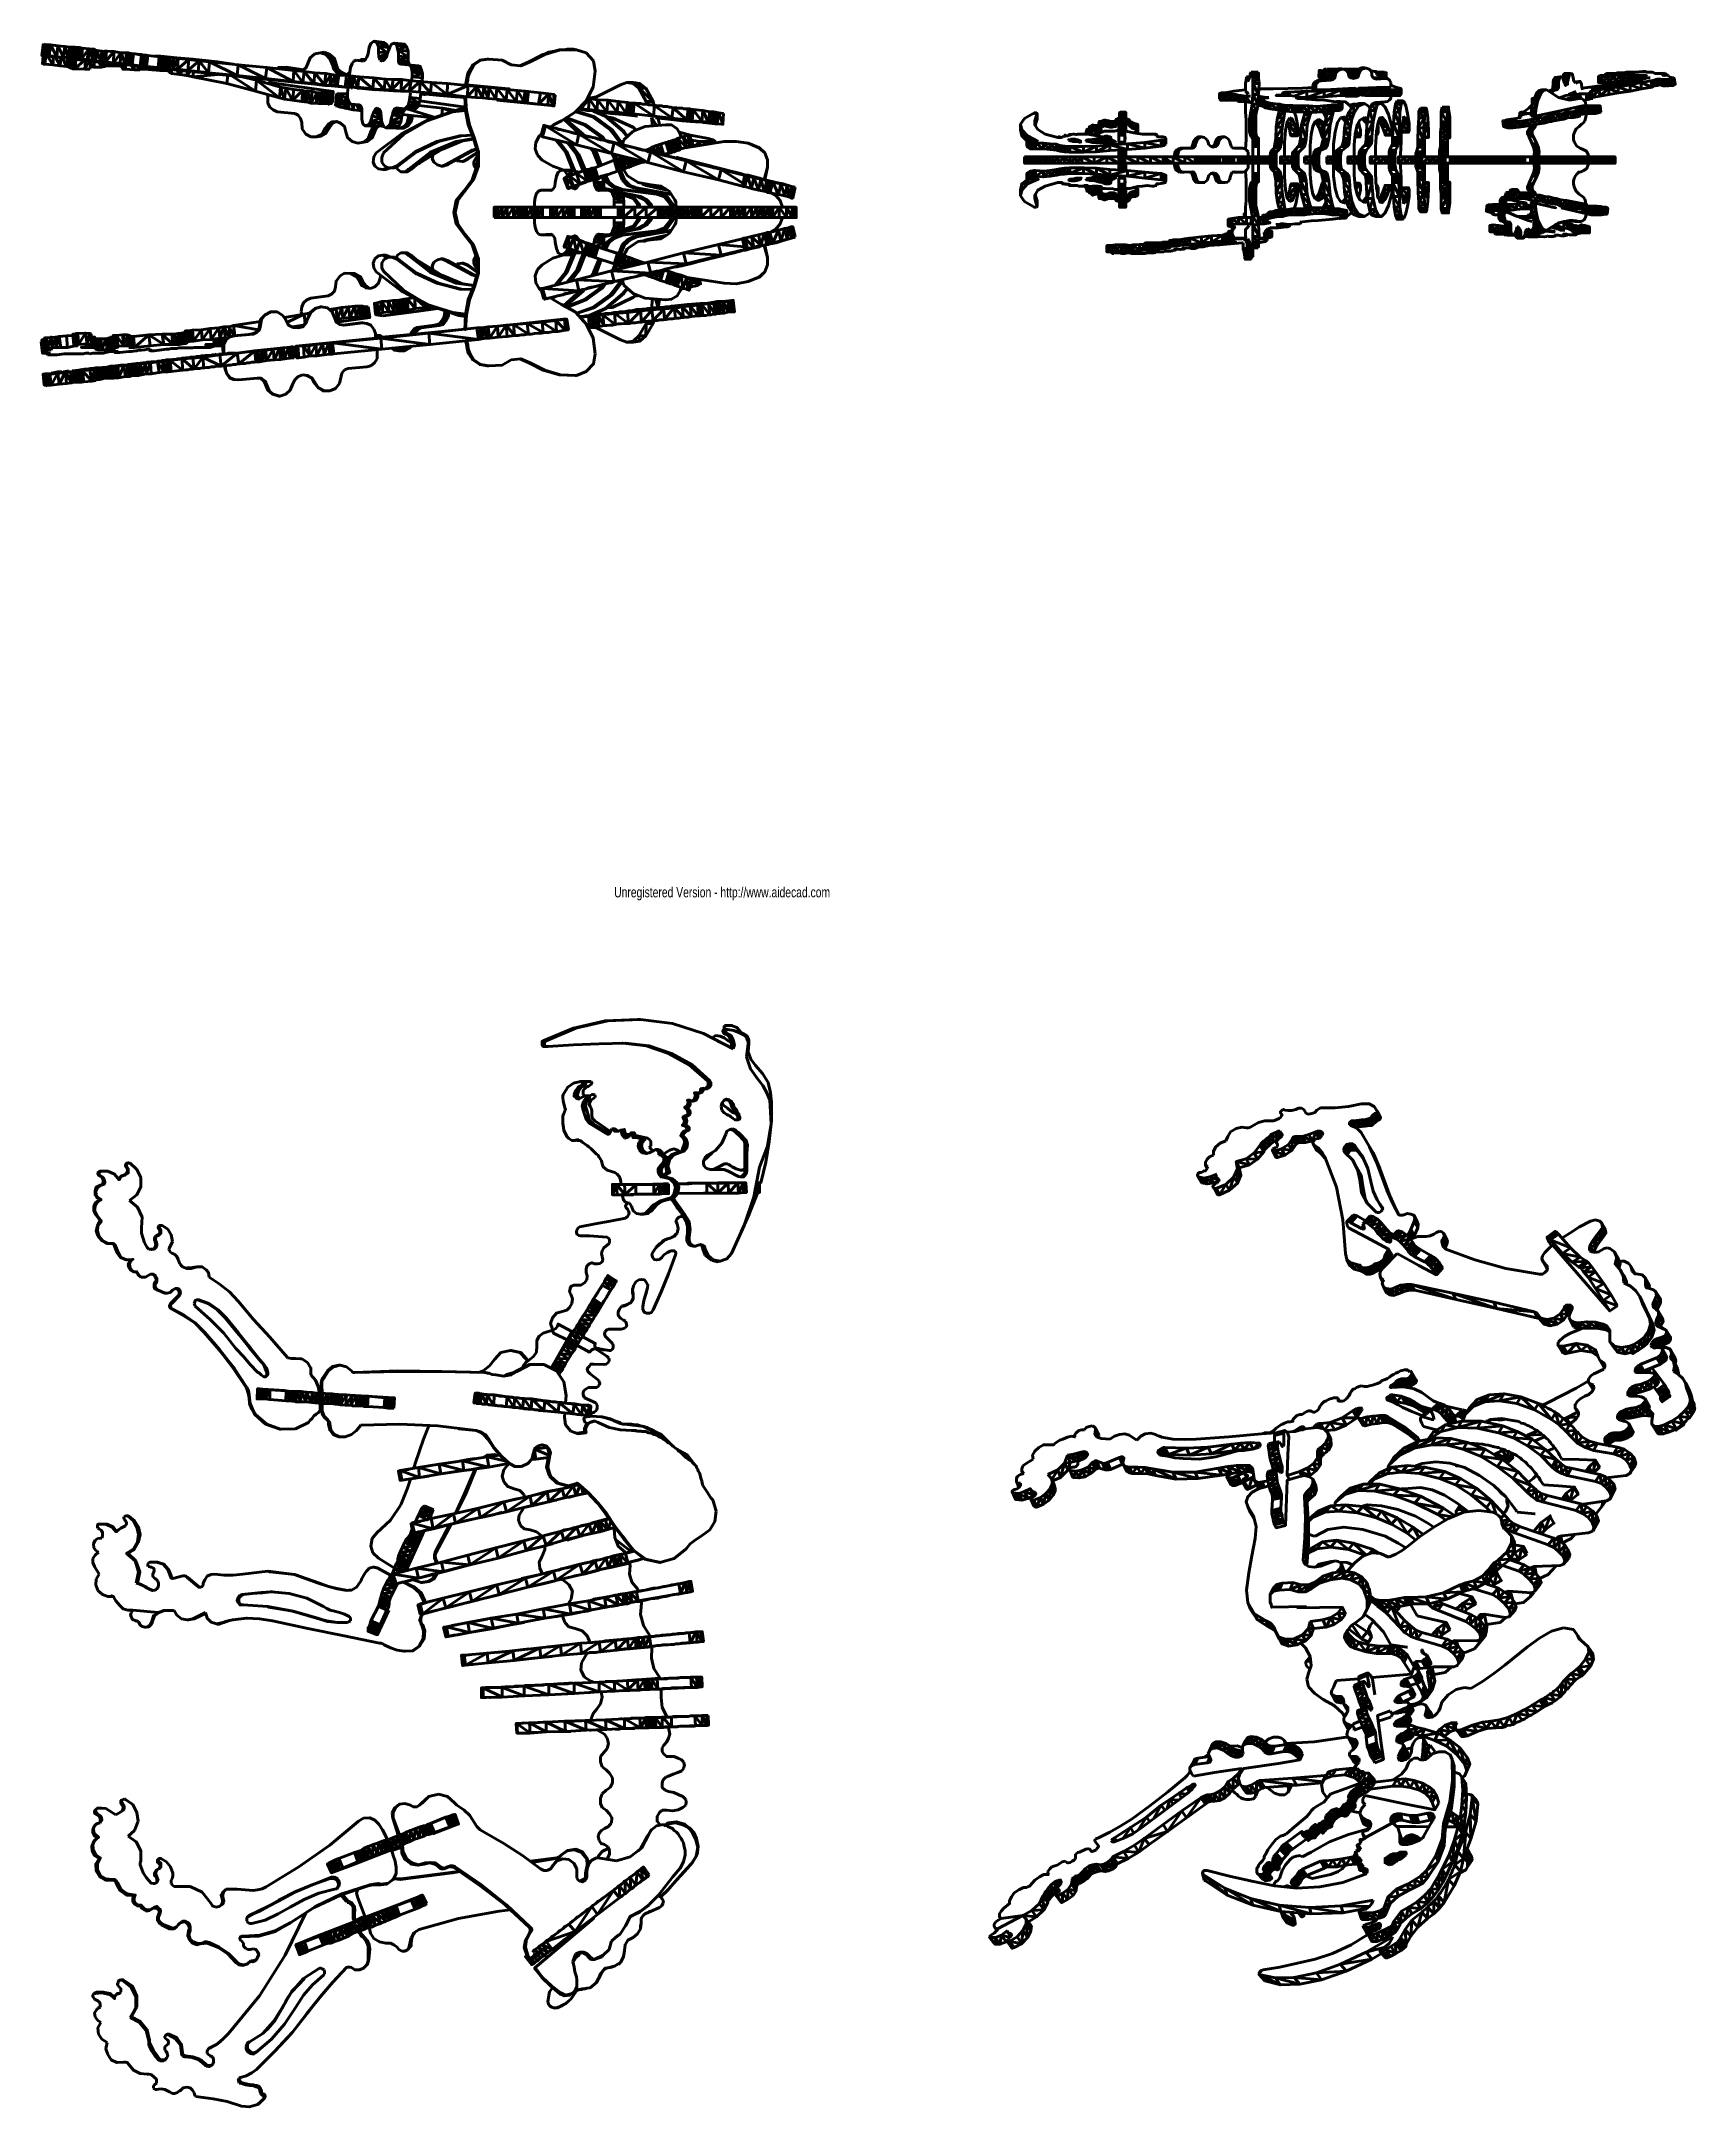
# Model space of a CAD drawing. Header units: inches. Extents: x -243 to 239, y -353 to 248.
import ezdxf

# ---------------------------------------------------------------- set-up
doc = ezdxf.new("R2010")
doc.units = ezdxf.units.IN
doc.layers.add('P', color=250, linetype='CONTINUOUS', lineweight=100)
doc.layers.add('Text', color=250, linetype='CONTINUOUS', lineweight=100)
doc.styles.get("Standard").update_dxf_attribs({"font": 'txt', "width": 0.75})

msp = doc.modelspace()

# ---------------------------------------------------------------- texts
at = {"layer": 'Text', "color": 240, "insert": (-76, 0), "char_height": 3, "width": 153, "attachment_point": 4}
msp.add_mtext('Unregistered Version - http://www.aidecad.com', dxfattribs=at)

# ---------------------------------------------------------------- linework, layer by layer
at = {"layer": 'P', "color": 191, "linetype": 'CONTINUOUS'}
for points in [[(-242.17, 244), (-242.67, 244.17), (-242.33, 247.33), (-242.5, 244.17), (-242.67, 244.17)], [(-242.33, 245.17), (-242.5, 244.17), (-242.17, 247.33), (-242, 247.33)], [(-242.33, 244.17), (-242, 247.5)], [(-242.33, 244.17), (-241.5, 247.33), (-241.83, 244.17), (-242.33, 244.17)], [(-242.17, 247.33), (-242.33, 247.33)], [(-241.5, 247.33), (-242, 247.5)], [(-240.83, 247.33), (-241.5, 247.33)], [(-240.83, 244.17), (-241, 244.17), (-240.67, 247.33), (-240.83, 247.33)], [(-241, 244.17), (-241, 244.17), (-240.83, 247.33), (-241, 244.17)], [(-240.67, 247.33), (-240.5, 247.33), (-240.83, 244.17)], [(-240.5, 247.33), (-240.5, 244), (-240.83, 244.17), (-240.67, 247.33)], [(-240.5, 244), (-238.33, 243.83), (-240.17, 247.33), (-240.5, 247.33)], [(-240.5, 244), (-240.17, 247.33)], [(-238, 247), (-240.17, 247.33)], [(-235, 243.5), (-234.17, 243.5), (-234.67, 246.67), (-235, 243.5), (-236, 246.83), (-236.33, 243.67), (-238, 247), (-238.33, 243.83)], [(-238, 247), (-236, 246.83), (-234.67, 246.67)], [(-240.67, 244), (-242, 244), (-242.5, 244.17)], [(-242.33, 244.17), (-241.67, 244)], [(-242.17, 244), (-240.5, 244)], [(-239.83, 244), (-240.83, 244), (-241.83, 244.17), (-241, 246.5)], [(-241.5, 244), (-241.5, 244), (-241.67, 244), (-241, 244)], [(-241.67, 244), (-241.67, 244)], [(-241.67, 244), (-240.67, 244)], [(-241.5, 244), (-241.5, 244), (-240.5, 244)], [(-241, 244.17), (-240.67, 244)], [(-241, 244), (-239.5, 243.67)], [(-240.83, 244), (-240.67, 244)], [(-239.33, 244), (-239.83, 244)], [(-239.83, 244), (-239.33, 244)], [(-235, 243.5), (-236.33, 243.67), (-238.33, 243.83)], [(-237, 243.5), (-237.5, 243.5), (-237.67, 243.67)], [(-237, 243.5), (-236.5, 243.5)], [(-236.5, 243.5), (-236, 243.33)], [(-233.83, 243.17), (-234.67, 243.17), (-235.17, 243.17), (-235.5, 243.33)], [(-232.5, 243.17), (-233.5, 243.33), (-233.17, 246.67), (-234, 246.67), (-233.5, 243.33), (-234.17, 243.5), (-234, 246.67), (-234.67, 246.67)], [(-231.17, 242.83), (-232.67, 243), (-233.83, 243.17)], [(-232.17, 246), (-232.17, 246.5), (-233.17, 246.67)], [(-232.17, 246.5), (-232.5, 243.17), (-233.17, 246.67)], [(-232, 246.5), (-232.33, 243.33), (-232.5, 243.33), (-232, 246.5)], [(-232.5, 243.33), (-232.17, 246.5), (-232, 246.5)], [(-232.5, 243.17), (-232, 243.17)], [(-232.33, 243.33), (-231.67, 246.5), (-232, 243.17), (-232.33, 243.33)], [(-232.33, 243.17), (-232.17, 243.17)], [(-232.17, 246.5), (-232, 246.5)], [(-231.33, 246.33), (-231.67, 243.17), (-232, 243.17), (-231.33, 246.33), (-231.67, 246.5), (-232, 246.5)], [(-232, 243.17), (-231.83, 243.17)], [(-231.83, 243.17), (-231.67, 243.17)], [(-231.67, 243.17), (-230.83, 246.33), (-231.17, 243.17)], [(-231.17, 243.17), (-231.67, 243.17)], [(-231.67, 243.17), (-229.5, 242.83)], [(-229, 242.83), (-231.67, 243.17)], [(-231.33, 246.33), (-230.83, 246.33)], [(-228.17, 242.83), (-227.83, 246), (-229.5, 243), (-229, 246.17), (-231.17, 243.17)], [(-231.17, 243.17), (-229.5, 243)], [(-231.17, 242.83), (-229.83, 242.83)], [(-229, 246.17), (-230.83, 246.33)], [(-230.17, 242.83), (-229.67, 242.67), (-230.17, 242.83)], [(-229.83, 242.83), (-229.67, 242.67), (-228.83, 242.5)], [(-222.83, 242), (-221.5, 241.83), (-229.83, 242.83)], [(-228.17, 242.83), (-229.5, 243)], [(-229.5, 242.83), (-228.17, 242.83)], [(-227.83, 246), (-229, 246.17)], [(-228.83, 242.83), (-229, 242.83), (-229, 242.83)], [(-227.83, 242.67), (-229, 242.83)], [(-228.83, 242.5), (-227.83, 242.5)], [(-228.5, 242.67), (-227, 242.5), (-225.5, 242.33), (-224.17, 242.17)], [(-228.5, 242.67), (-227.83, 242.67)], [(-228.17, 242.83), (-227.33, 246), (-227.67, 242.83)], [(-227.67, 242.83), (-228.17, 242.83)], [(-228.17, 242.83), (-227.67, 242.83)], [(-227.33, 246), (-227.83, 246)], [(-227.83, 242.67), (-227.83, 242.83)], [(-225.67, 242.33), (-226.67, 242.33), (-227.5, 242.33), (-227.83, 242.5)], [(-225.17, 245.5), (-225.5, 242.33), (-226.67, 245.67), (-227, 242.5), (-227.5, 244)], [(-224.5, 245.33), (-225.17, 245.5), (-226.67, 245.67), (-227.33, 245.83)], [(-225.67, 242.33), (-224.83, 242.17), (-224, 242), (-223.5, 242)], [(-224.67, 243.67), (-225.17, 245.5)], [(-224.5, 242.33), (-224.83, 242.33), (-224.17, 245.5), (-224.33, 245.5)], [(-224.67, 242.33), (-224.83, 242.33), (-224.33, 245.5), (-224.83, 242.33), (-224.33, 245.5)], [(-224.83, 242.33), (-224.67, 242.33)], [(-224.5, 242.33), (-223.83, 245.5), (-224.17, 242.33), (-224.5, 242.33), (-224.17, 245.5)], [(-224.33, 242.33), (-223.83, 242.33), (-223.5, 242.17)], [(-221.83, 242), (-224.17, 242.33), (-221.67, 245.33), (-223.83, 245.5), (-224.17, 245.5)], [(-224.17, 242.17), (-224.17, 242.33)], [(-224.17, 242.17), (-224.17, 242.33)], [(-221.67, 242), (-221.33, 242), (-221.67, 242), (-221.67, 242), (-221.67, 242), (-222.33, 242), (-223.33, 242.17), (-224.17, 242.17)], [(-223, 242.17), (-222.83, 242.17), (-223.5, 242.17)], [(-223.5, 242), (-222.83, 242)], [(-223.33, 242.17), (-223.17, 242.17)], [(-223.17, 242.17), (-223, 242.17)], [(-223, 242.17), (-222.83, 242.17)], [(-222.83, 242.17), (-222.33, 242)], [(-219.67, 245), (-221.83, 242), (-221.67, 245.33)], [(-219.83, 242), (-221.83, 242)], [(-218, 245), (-219.67, 245), (-221.67, 245.33)], [(-221.5, 241.83), (-219.67, 241.67)], [(-217.5, 241.5), (-217.33, 244.83), (-217.5, 241.5), (-218, 245), (-218.33, 241.67), (-219.67, 245), (-219.83, 242)], [(-218.33, 241.67), (-219.83, 242)], [(-219.67, 241.67), (-216.17, 241.33)], [(-218.33, 241.67), (-217.5, 241.5), (-217.5, 241.5)], [(-218, 245), (-217.33, 244.83), (-217, 244.83), (-216.83, 244.67)], [(-217.5, 241.5), (-217, 244.83), (-217.17, 241.5)], [(-217.5, 241.5), (-217.17, 241.5)], [(-216.83, 241.5), (-216, 244.67), (-216.33, 241.5), (-216.83, 241.5), (-216.5, 244.67), (-217.17, 241.5), (-216.83, 244.67)], [(-216.83, 241.5), (-217.17, 241.5)], [(-216.5, 244.67), (-216.83, 244.67)], [(-213.67, 244.5), (-216, 244.67), (-216.5, 244.67)], [(-212.33, 244.33), (-212.67, 241), (-213.33, 241.17), (-212.33, 244.33), (-213, 244.33), (-213.33, 241.17), (-214, 241.17), (-213, 244.33), (-213.67, 244.5), (-214, 241.17), (-216.33, 241.5)], [(-213.83, 241), (-215.33, 241.17), (-216.17, 241.33)], [(-210.17, 240.67), (-212, 240.83), (-213.83, 241)], [(-212.67, 241), (-211.83, 244.17), (-212.17, 241)], [(-212.17, 241), (-212.67, 241)], [(-212.33, 244.33), (-211.83, 244.17), (-208.5, 243.83), (-208, 243.67)], [(-212.17, 241), (-208.83, 240.67), (-208.33, 240.67)], [(-207.67, 240.5), (-208.33, 240.67), (-207.33, 243.67), (-208, 243.67), (-208.33, 240.67), (-208.5, 243.83), (-208.83, 240.67)], [(-207.67, 240.5), (-206.83, 243.67), (-207.17, 240.5), (-207.67, 240.5), (-207.33, 243.67)], [(-206.83, 240.5), (-207.17, 240.5), (-206.5, 243.67), (-206.83, 243.67), (-207.33, 243.67)], [(-206.33, 240.5), (-206.83, 240.5), (-206, 243.67), (-206.5, 243.67)], [(-206.83, 240.5), (-206.33, 243.67), (-206.83, 240.5), (-206.83, 240.5), (-206.5, 243.67)], [(-206.33, 240.5), (-205.33, 243.67), (-205.67, 240.33), (-206.33, 240.5), (-206, 243.67)], [(-204.17, 243.5), (-204.5, 240.17), (-205.67, 240.33), (-204.17, 243.5), (-205.33, 243.67), (-206, 243.67)], [(-197.17, 239.5), (-200.17, 239.83), (-196.83, 242.67), (-199.83, 243), (-200.17, 239.83), (-203.17, 240.17), (-199.83, 243), (-203, 243.33), (-204.5, 240.17)], [(-204.17, 243.5), (-203, 243.33)], [(-203.17, 240.17), (-203, 243.33)], [(-194.17, 239.17), (-197.17, 239.5), (-196.83, 242.67)], [(-194.17, 239.17), (-185.83, 238.33), (-193.83, 242.33), (-196.83, 242.67)], [(-193.83, 242.33), (-194.17, 239.17), (-196.83, 242.67)], [(-177.17, 240.67), (-185.5, 241.5), (-177.5, 237.5), (-185.83, 238.33), (-185.5, 241.5), (-193.83, 242.33)], [(-210.17, 240.67), (-206.17, 240.17)], [(-202.5, 239.83), (-204.17, 240), (-205.5, 240.17), (-206.17, 240.17)], [(-203.17, 240.17), (-204.5, 240.17)], [(-202.5, 239.83), (-200.67, 239.67), (-199.5, 239.67)], [(-197.33, 239.33), (-199.5, 239.67)], [(-197.33, 239.33), (-193, 239)], [(-194.33, 239.17), (-195.17, 239.17), (-195.67, 239.33), (-195.67, 239.33), (-195.5, 239.33)], [(-194.83, 239.17), (-195.5, 239.33)], [(-194.17, 239.17), (-194.17, 239), (-194.83, 239.17)], [(-188.17, 238.5), (-191.33, 238.83), (-194.33, 239.17)], [(-186, 238.33), (-186, 238.17), (-194.17, 239), (-194, 239)], [(-193, 239), (-188.83, 238.5)], [(-188.83, 238.5), (-184.5, 238)], [(-179, 237.67), (-185, 238.17), (-188.17, 238.5)], [(-178, 237.33), (-186, 238.17), (-185.83, 238.33)], [(-153.5, 234.83), (-161.33, 235.67), (-184.5, 238)], [(-165.67, 236.17), (-167, 236.33), (-168, 236.33), (-173.33, 237), (-179, 237.67)], [(-177.83, 237.5), (-178, 237.33)], [(-170.33, 236.67), (-178, 237.33), (-178, 237.5)], [(-163.5, 236), (-166.33, 239.5), (-166.67, 236.33), (-169.33, 239.83), (-169.5, 236.67), (-177.17, 240.67), (-177.5, 237.5)], [(-166.67, 236.33), (-169.5, 236.67), (-177.5, 237.5)], [(-163.17, 239.17), (-166.33, 239.5), (-169.33, 239.83), (-177.17, 240.67)], [(-170.17, 236.67), (-170.33, 236.67)], [(-167, 236.33), (-170.33, 236.67)], [(-160.17, 235.5), (-167, 236.33)], [(-163.5, 236), (-166.67, 236.33)], [(-165.67, 236.17), (-164.33, 236)], [(-164.33, 236), (-162.83, 236)], [(-160.33, 235.67), (-163.5, 236), (-163.17, 239.17)], [(-163.5, 236), (-163.5, 236)], [(-157.5, 235.5), (-158.83, 235.5), (-157.17, 238.5), (-158.5, 238.67), (-158.83, 235.5), (-160.33, 235.67), (-158.5, 238.67), (-160, 239), (-163.17, 239.17)], [(-160, 239), (-160.33, 235.67), (-163.17, 239.17)], [(-159.67, 235.5), (-161.17, 235.67), (-162.83, 236)], [(-159.67, 235.5), (-160.17, 235.5)], [(-159.33, 235.5), (-159.17, 235.5), (-159.33, 235.5), (-159.67, 235.5), (-159.33, 235.5)], [(-157.5, 235.5), (-156.17, 238.5), (-156.67, 235.33), (-157.5, 235.5), (-157.17, 238.5)], [(-154, 238.33), (-156.17, 238.5), (-157.17, 238.5)], [(-152.33, 238.17), (-152.83, 238.17), (-153.17, 235), (-154.33, 235), (-152.83, 238.17), (-154, 238.33), (-154.33, 235), (-156.67, 235.33)], [(-151.83, 235), (-153.17, 235), (-152.5, 236.33)], [(-151.83, 235), (-150.33, 234.67), (-145.5, 234.17), (-149.83, 234.67)], [(130, 239.83), (129.33, 239.83), (129.33, 239.67), (129.17, 238), (129.33, 239.67), (129.33, 238), (129.17, 238)], [(131.33, 239.5), (131.33, 237.67), (130.17, 237.83), (131.33, 239.5), (130.17, 239.5), (130.17, 237.83), (129.33, 238), (130.17, 239.5), (129.33, 239.67)], [(131.33, 239.83), (131.17, 239.67), (130.33, 239.67), (130, 239.83)], [(131.33, 239.83), (130.83, 240), (130.83, 239.67), (130.83, 240.17)], [(130.83, 240), (130.83, 239.67), (130.83, 240.17), (130.83, 240)], [(131.33, 240.17), (131, 240.17), (130.83, 240.17)], [(132.17, 239.83), (131.83, 239.83), (131.33, 239.83)], [(131.33, 239.83), (131.33, 239.83), (131.33, 239.67)], [(131.33, 239.83), (132.17, 239.83)], [(131.33, 239.5), (132.67, 239.33)], [(131.33, 237.67), (132.67, 239.33), (132.67, 237.67)], [(133, 237.67), (131.33, 237.67)], [(131.5, 240.17), (131.67, 240.17)], [(132.33, 240.17), (131.67, 240.17)], [(132.83, 240.17), (132.33, 240.17)], [(132.67, 239.33), (133.5, 239.33)], [(132.67, 237.67), (133.33, 238.67)], [(133.17, 240.17), (132.83, 240.17)], [(134.5, 240.17), (133.67, 240.17), (133.33, 240.17), (133.17, 240.17)], [(138.17, 240.17), (137.5, 240.17), (136.83, 240.17), (136.5, 240.17)], [(137.33, 239.33), (139.17, 239.33)], [(138.33, 239.17), (137.5, 239.17)], [(137.83, 239), (137.5, 239)], [(138.67, 238.83), (137.83, 239), (138.5, 237.67)], [(137.83, 238.5), (137.83, 239), (137.83, 238.5)], [(139.5, 240.17), (138.17, 240.17)], [(139.17, 239.17), (139, 239), (138.67, 239), (138.5, 239.17), (138.33, 239.17)], [(138.33, 239.17), (138.5, 239.17)], [(140, 238.33), (139.83, 238.83), (138.67, 238.83)], [(139.33, 237.83), (138.67, 238.83), (138.67, 237.67)], [(138.83, 239), (139.17, 239.33)], [(139.5, 239.17), (139.17, 239.33), (139, 239)], [(139.17, 239.33), (140.33, 239.33)], [(140.33, 239), (140.17, 239), (140, 239.17), (139.17, 239.17)], [(140.83, 240.17), (139.5, 240.17)], [(139.5, 238), (139.67, 238)], [(139.83, 238.17), (139.83, 238.83)], [(140, 238.83), (139.83, 238.83)], [(140, 238.5), (140, 238.67), (140, 238.83), (140, 238.67)], [(140, 238.5), (140, 238.5), (140, 238.5), (140, 238.33)], [(140, 238.5), (140, 238.5)], [(140.83, 234.33), (140.83, 234.67), (146, 234.83)], [(140.83, 234.67), (141.83, 234.5), (141.83, 232.67), (141, 232.83)], [(145, 239.67), (144.17, 239.67)], [(146, 239.5), (145.5, 239.5), (145, 239.67)], [(145.83, 239.33), (146, 239.5), (145.83, 239.33)], [(145.83, 239.33), (146, 239.5)], [(145.83, 239.33), (146, 239.33)], [(147.67, 239.33), (147.33, 239.33), (146, 239.33)], [(146.17, 239), (146, 238.83), (146, 238.67)], [(146, 238.83), (146, 238.67)], [(147.33, 238.5), (146.83, 238.5), (146, 238.67)], [(146.17, 238.67), (146.17, 239), (146.17, 238.67)], [(146.17, 239), (146.83, 239)], [(146.33, 238), (147.33, 238.33)], [(148.17, 237.67), (148.33, 237.83), (148, 238), (147.17, 238), (146.33, 238)], [(146.83, 238.5), (146.83, 239), (146.83, 238.5)], [(146.83, 239), (147.83, 239)], [(147.33, 238.5), (147.67, 238.5), (147.33, 238.33)], [(147.33, 238), (147.33, 238.33)], [(147.33, 238), (147.33, 238.33)], [(147.5, 238.5), (147.83, 239), (147.83, 238)], [(147.83, 239.33), (147.67, 239.33)], [(147.67, 238), (147.67, 238.5)], [(147.67, 237.67), (147.83, 237.67)], [(148.33, 239.33), (147.83, 239.33)], [(147.83, 239), (148.33, 239)], [(147.83, 237.67), (148, 237.67)], [(147.83, 237.67), (148, 237.67)], [(148.33, 237.67), (148.33, 239), (148, 238)], [(148, 237.67), (148.33, 237.83)], [(148, 237.67), (148, 237.67)], [(148, 237.67), (148, 237.67)], [(148.67, 239.17), (148.33, 239.33)], [(148.33, 239), (148.67, 239)], [(148.67, 237.5), (148.83, 239.17), (148.67, 239), (148.5, 237.67)], [(148.67, 239.17), (148.83, 239.17), (148.83, 237.5)], [(148.67, 237.5), (148.67, 239)], [(150.33, 235.5), (150.17, 235.67)], [(151.67, 235), (150.33, 235.5)], [(151.67, 234.83), (151.67, 235)], [(152, 234.83), (151.67, 234.83)], [(153.17, 232.83), (153.17, 234.5), (152.83, 234.67), (152.5, 234.67), (152, 234.83)], [(-145.5, 234.17), (-145.5, 234.17)], [(147, 232.5), (145.67, 232.5), (145.67, 234.17), (144.17, 234.17), (145.67, 232.5), (144.17, 232.5), (144.17, 234.17), (142.83, 234.33), (144.17, 232.5), (142.83, 232.5), (142.83, 234.33), (141.83, 234.5), (142.83, 232.5), (141.83, 232.67)], [(145.67, 234.17), (147.17, 234.17), (147, 232.5), (145.67, 234.17)], [(147, 232.5), (147.33, 234.17)], [(147, 232.5), (148, 232.5), (149.33, 232.5)], [(149.33, 234.17), (148, 234.17), (147.17, 234.17)], [(150.83, 232.5), (149.33, 234.17), (149.33, 232.5), (148, 234.17), (148, 232.5), (147.83, 234.17), (147.67, 232.5), (147.33, 234.17), (147.33, 232.5)], [(149.33, 234.17), (150.83, 234.17)], [(149.33, 232.5), (150.83, 232.5)], [(150.83, 232.5), (152.17, 234.17), (152, 232.5), (150.83, 232.5), (150.83, 234.17)], [(150.83, 234.17), (152.17, 234.17)], [(152, 232.5), (152.83, 234.33)], [(153.17, 232.83), (152.83, 232.5), (152, 232.5)], [(153.17, 234.5), (152.83, 234.33), (152.17, 234.17)], [(153.17, 232.83), (152.83, 234.33), (152.83, 232.5)], [(60.17, -156.17), (59.33, -156.33), (58.5, -157)], [(61, -156.17), (60.17, -156.17)], [(63.17, -155), (62.33, -155.17), (61.5, -155.5), (61, -156.17)], [(63.17, -155), (63.83, -155.33), (64.17, -155.67)], [(64.67, -158.33), (64, -157.5), (64.17, -156.17)], [(64.17, -155.67), (65, -158.33), (64.17, -156.17)], [(65.17, -157.67), (64.17, -155.67)], [(64.17, -156.17), (64.17, -155.67)], [(64.67, -158.33), (64.17, -156.17)], [(123.33, -156.33), (122.33, -156.67)], [(128.83, -155.5), (127, -155.67), (125.33, -155.83), (123.33, -156.33)], [(128.83, -155.5), (130.67, -155.83), (131.83, -157)], [(50.83, -160.5), (49, -160.5), (47.67, -161.33), (46.5, -162.33), (45.83, -163.5), (46, -164.67)], [(50.83, -160.5), (51, -160.5)], [(50.83, -160.5), (51, -160.5)], [(51, -160.5), (50.83, -160.5)], [(51, -160.5), (51, -160.5)], [(51, -160.5), (51, -160.5)], [(51, -160.5), (51.17, -160.5), (51.5, -160.5)], [(52.33, -160.17), (52, -160.5), (51.5, -160.5)], [(54.67, -158.83), (53.83, -159.17), (53, -159.67), (52.33, -160.17)], [(57.17, -158), (56, -158.33), (54.67, -158.83)], [(57.17, -158), (58.17, -158.17)], [(58.17, -158.17), (58.17, -157.5), (58.5, -157)], [(58.17, -158.17), (58.33, -158.17)], [(65.83, -158.67), (64.67, -158.33)], [(65, -158.33), (65.17, -157.67)], [(65, -158.33), (65, -158.33)], [(68.33, -158.83), (65.83, -158.67)], [(71.17, -157.5), (69.67, -158), (68.33, -158.83)], [(71.17, -157.5), (72.67, -157.33), (74, -157.67), (76.17, -159.17)], [(80.33, -157.17), (78.67, -157.33), (77.33, -158), (76.17, -159.17)], [(81.67, -157.5), (80.33, -157.17)], [(82.17, -157.83), (81.67, -157.5)], [(82.17, -157.83), (82.83, -158), (83.5, -158.33)], [(83, -161.83), (82.5, -162.17), (82.33, -162.67)], [(83.83, -163.5), (82.5, -162.17), (83.17, -163.5)], [(83.83, -161.33), (84.67, -163.5), (83, -161.83), (83.83, -163.5)], [(83, -161.83), (83.83, -161.33)], [(90, -159), (86.67, -158.83), (83.5, -158.33)], [(84.67, -163.5), (85.33, -163.33), (83.83, -161.33), (84.33, -161.33), (85.33, -163.33)], [(103.83, -160.33), (104.67, -162.17), (98, -163.17), (103.83, -160.33), (97, -161.17), (98, -163.17), (91.5, -163.5), (97, -161.17), (90.67, -161.5), (91.5, -163.5), (85.33, -163.33), (90.67, -161.5), (84.33, -161.33)], [(93.5, -158.83), (90, -159)], [(103, -158.17), (93.5, -158.83)], [(106.33, -162.17), (106.17, -162.17), (105.17, -162.33), (104.17, -162.67), (99.17, -164), (94.33, -164.67)], [(112.5, -157.33), (103, -158.17)], [(103.83, -160.33), (106.5, -160)], [(104.67, -162.17), (106.5, -160)], [(104.67, -162.17), (107.33, -161.83)], [(106.17, -162.17), (107.33, -162.17), (108.67, -162)], [(109, -161.83), (107.33, -161.83), (109.17, -159.83), (106.5, -160), (107.33, -161.83)], [(111.83, -161.17), (111.5, -161.33), (110, -161.83), (108.67, -162)], [(112, -161), (111.83, -160), (109.17, -159.83)], [(110, -161.83), (109.17, -159.83)], [(110.33, -161.67), (111.83, -160)], [(112.17, -160.5), (112, -160.17), (111.83, -160)], [(112.17, -160.83), (111.83, -161.17)], [(112.17, -160.83), (112.17, -160.5), (112, -160.17), (112.17, -160.5), (112, -160.17)], [(116.67, -157), (112.5, -157.33)], [(122, -156.67), (119.83, -156.83)], [(122.33, -156.67), (122, -156.67)], [(131.17, -160), (130.67, -160.5), (130.33, -160.83), (130, -161.17), (129.67, -161.33), (129.33, -161.67), (129, -161.83), (129, -162), (128.83, -162.5), (128.83, -162.83), (128.83, -163.17), (128.83, -163.67), (128.83, -164.33), (127.67, -166), (125.83, -167.33), (123.67, -168.33)], [(126.67, -169.5), (128.5, -168), (129.67, -166.33), (129.67, -165.83), (129.67, -165.33), (129.67, -164.67), (129.83, -164.17), (130, -163.83), (130.33, -163.5), (130.67, -163.17), (131, -163), (131.33, -162.67), (131.67, -162.33), (132.17, -162)], [(129.17, -161.83), (130, -163.83), (128.83, -162.17), (129.67, -164.33)], [(128.83, -162.17), (129.67, -164.67), (128.83, -164.33)], [(129.17, -161.83), (130.5, -163.5), (129.67, -161.33)], [(131.17, -160), (132.17, -162), (129.67, -161.33)], [(131.83, -157), (132, -158.33), (131.17, -160)], [(132.83, -160.5), (131.17, -160)], [(131.83, -157), (132.83, -160.5), (132, -158.33)], [(132.67, -158.83), (131.83, -157)], [(132.17, -162), (132.83, -160.5)], [(132.83, -160.5), (132.67, -158.83)], [(43, -166.67), (42.67, -167.5), (42.67, -168.17)], [(43.33, -168.83), (42.67, -168.17), (43, -169)], [(44, -166), (43, -166.67)], [(46, -164.67), (44, -166)], [(50.33, -169.17), (53.17, -167.83), (55.17, -165.83)], [(56.17, -167.83), (55.17, -165.83), (54, -170), (53.17, -167.83), (51.5, -170.67)], [(51.67, -171), (54, -170), (56.17, -167.83)], [(55.17, -165.83), (56.83, -165.67), (56, -163.5)], [(55.17, -165.83), (56, -163.5)], [(60, -162.67), (57.33, -163.33), (56, -163.5)], [(58.67, -163), (59.67, -165), (57.33, -163.33), (58.33, -165.33), (56, -163.5)], [(56.17, -167.83), (56.83, -165.67)], [(56.83, -167.33), (56.67, -167.67), (56.67, -167.83)], [(57.5, -169.83), (56.83, -168), (56.67, -167.83), (57.5, -169.83)], [(56.83, -165.67), (58.33, -165.33), (59.67, -165)], [(57, -167.17), (56.83, -167.33)], [(57.67, -170), (56.83, -168), (58.5, -168.17)], [(57.33, -167), (57, -167.17)], [(57.33, -167), (57.67, -167), (58, -167)], [(57.67, -167), (57.67, -167)], [(57.67, -167), (57.67, -167)], [(59.33, -170.17), (57.67, -170), (58.5, -168.17)], [(59, -166), (59, -166.33), (58.67, -166.67), (58.5, -166.83), (58, -167)], [(60.33, -167.83), (59.33, -170.17), (58.5, -168.17)], [(58.5, -168.17), (60.33, -167.83)], [(58.67, -163), (60.83, -164.5), (60, -162.67)], [(60.17, -164.83), (59.67, -165), (59.17, -165.33), (59, -165.67), (59, -166)], [(61.33, -164.17), (60, -162.67), (60.83, -162.5)], [(60.83, -164.5), (60.17, -164.83)], [(62, -167), (62.83, -168.83), (60.33, -167.83), (61.17, -169.83)], [(60.33, -167.83), (62, -167)], [(61.83, -163.5), (61.5, -162.67), (60.83, -162.5), (61.67, -163.67)], [(61.5, -164), (60.83, -162.5)], [(61.5, -164), (60.83, -164.5)], [(65.17, -167.33), (64.83, -167.33), (64.5, -167.5), (64.17, -167.67), (62.83, -168.83), (61.17, -169.83)], [(61.83, -163.33), (61.5, -162.67), (61.83, -163)], [(61.83, -163), (61.83, -163.5), (61.5, -164)], [(64, -165.33), (63.67, -165.5), (63.33, -165.67), (62, -167)], [(62, -167), (64.17, -167.67), (63.33, -165.67)], [(63.67, -165.5), (64.5, -167.5), (63.33, -165.67)], [(64.17, -165.17), (64.5, -165.17), (65.17, -167.33), (64.17, -165.17), (64.83, -167.33), (63.67, -165.5)], [(64, -165.33), (64.17, -165.17)], [(64.83, -167.33), (64, -165.33)], [(67, -167.83), (66.67, -166), (66.17, -165.83), (67, -167.83), (65.33, -167.33), (64.5, -165.17), (66.17, -165.83)], [(65.17, -167.33), (65.33, -167.33)], [(67, -165.83), (67.5, -167.83), (66.67, -166), (67, -165.83)], [(67, -165.83), (67.67, -165.67), (71.17, -164.17)], [(68.5, -167.67), (67.67, -165.67), (68, -167.83), (67, -165.83)], [(68, -167.83), (67, -167.83)], [(68, -167.83), (68.5, -167.67), (72, -166.17), (72.17, -166)], [(71.17, -164.17), (71.67, -164)], [(71.17, -164.17), (72.17, -165.67)], [(72, -166.17), (71.17, -164.17)], [(72.17, -165.17), (72, -164), (71.67, -164)], [(72.17, -165.33), (71.67, -164)], [(72.33, -164.33), (72, -164), (72.33, -164.83)], [(72.33, -166.33), (72.17, -165.67), (72.33, -164.83), (72.5, -164.5), (72.33, -164.33), (72.5, -164.67)], [(73.33, -168.33), (72.33, -166.33), (73, -166.83)], [(74, -167), (74, -168.67), (73, -166.83)], [(74, -168.67), (73.33, -168.33), (73, -166.83)], [(73, -166.83), (74, -167)], [(78.67, -167.17), (79.5, -169), (77.33, -168.83), (78.67, -167.17), (76.33, -167), (77.33, -168.83), (74.83, -168.83), (76.33, -167), (74, -167), (74.83, -168.83)], [(79.5, -169), (81.67, -169.5), (78.67, -167.17), (80.83, -167.5), (81.67, -169.5)], [(86.67, -168.5), (87.67, -170.5), (80.83, -167.5), (86.67, -168.5)], [(82.83, -163.33), (82.33, -162.67), (82.5, -163.17)], [(82.5, -163), (82.33, -162.67)], [(83, -163.5), (82.5, -163)], [(85.17, -163.83), (83, -163.5)], [(84.17, -163.67), (84.67, -163.5)], [(85.17, -163.83), (87.33, -164.33), (89.67, -164.5)], [(94.33, -164.67), (89.67, -164.5)], [(103.67, -168.83), (100, -167.33), (93.17, -168.5)], [(100, -167.33), (101, -169.33), (93.17, -168.5)], [(105.33, -166.5), (102.67, -166.83), (100, -167.33)], [(105.33, -166.5), (106.33, -168.5), (102.67, -166.83)], [(106.33, -168.5), (103.67, -168.83), (102.67, -166.83)], [(106.33, -168.5), (108.83, -168.33), (105.33, -166.5), (107.83, -166.5), (108.83, -168.33)], [(110.17, -168.83), (110, -168.67), (109.67, -167.17), (109, -166.5), (110, -168.67), (108.83, -168.33), (109, -166.5), (107.83, -166.5)], [(110.33, -170.5), (110, -167.83), (109.67, -167.17)], [(120.17, -163.33), (120, -169.5)], [(120.67, -170.67), (120, -169.5), (123.67, -168.33), (124.17, -169.5)], [(128.83, -164.33), (129.67, -166.33), (127.67, -166), (128.5, -168), (125.83, -167.33), (126.67, -169.5), (123.67, -168.33)], [(129.67, -164.67), (128.83, -162.67)], [(40.83, -176.33), (40, -174.33), (39.83, -174.17), (40, -173.83)], [(40.33, -173.67), (40, -173.83)], [(40.83, -176.33), (41, -176.5), (40, -174.33), (40.17, -174.5), (41, -176.5)], [(40.67, -173.5), (40.33, -173.67)], [(42.33, -171.67), (42.33, -172.33), (42, -172.83), (41.33, -173.33), (40.67, -173.5)], [(41.17, -171.17), (41.17, -170.33), (41.5, -169.67)], [(41.83, -173), (41.17, -171.17), (41.5, -171.67)], [(42.33, -169.17), (41.5, -169.67)], [(42.33, -171.67), (41.5, -171.67), (42, -172.67)], [(41.83, -172.83), (41.5, -171.67)], [(43.5, -174.17), (44.5, -176.17), (41.83, -174.67)], [(41.83, -174.67), (43.5, -174.17)], [(43.33, -168.83), (42.33, -169.17)], [(43.5, -174.17), (46.17, -175.17), (45.17, -173.33)], [(43.5, -174.17), (45.17, -173.33)], [(46.33, -175.5), (45.17, -173.33), (45.5, -173.83)], [(46.5, -175.5), (45.83, -174.17), (45.5, -173.83), (46.5, -175.5)], [(46.17, -175.17), (46.33, -175.5), (45.5, -173.83)], [(46.5, -175.17), (45.83, -174.17), (46.5, -174.33), (46.67, -175)], [(51.67, -171.67), (51.83, -175.17), (51, -173.33), (50.67, -176.67), (49.67, -174.67), (49, -177.83), (48.17, -175.83), (47, -178.67), (46.17, -176.67)], [(46.67, -175), (46.5, -174.33), (46.67, -174.67)], [(51, -173.33), (49.67, -174.67), (48.17, -175.83)], [(50.33, -169.17), (51.33, -170.33), (51.67, -171.67)], [(51, -173.33), (51.67, -171.67)], [(52.5, -173.67), (51.67, -171.67), (52.17, -172.17), (51.33, -170.33)], [(51.83, -175.17), (52.5, -173.67)], [(52.5, -173.67), (52.17, -172.17)], [(57.5, -169.83), (57.67, -170)], [(59.33, -170.17), (61.17, -169.83)], [(74, -168.67), (74.83, -168.83)], [(101, -169.33), (94, -170.33), (93.17, -168.5), (86.67, -168.5), (94, -170.33), (87.67, -170.5), (81.67, -169.5)], [(101, -169.33), (103.67, -168.83)], [(110.83, -171.17), (111.17, -172.5), (110.33, -170.5), (110.83, -171.17)], [(111.67, -171.5), (111.67, -173.17), (110.83, -171.17), (111.67, -171.5)], [(112, -173.33), (111.67, -173.17), (111.17, -172.5)], [(114.33, -171), (112.83, -171.33), (111.67, -171.5)], [(112.33, -173.17), (111.67, -171.5)], [(113.33, -173), (112.83, -171.33), (112.5, -173.17)], [(126.17, -169.67), (126.67, -169.5)], [(42.67, -176.67), (40.17, -174.5), (41.83, -174.67)], [(41, -176.5), (42.67, -176.67), (41.83, -174.67)], [(46.17, -175.17), (44.5, -176.17), (42.67, -176.67)], [(45.5, -176.17), (45.33, -176.33)], [(46.33, -178.5), (45.5, -176.67), (45.33, -176.33), (46.33, -178.5)], [(45.67, -176), (45.5, -176.17)], [(46.5, -178.5), (45.5, -176.67), (45.83, -176.67)], [(46, -175.67), (45.67, -176)], [(45.83, -176.67), (46.17, -176.67), (48.17, -175.83)], [(45.83, -176.67), (46.67, -178.67), (46.5, -178.5)], [(46.33, -178.5), (46.5, -178.5), (45.83, -176.67)], [(46.67, -175.17), (46.33, -175.5), (46, -175.67)], [(47, -178.67), (46.67, -178.67), (46.17, -176.67)], [(46.67, -174.67), (46.83, -174.83), (46.67, -175.17)], [(47, -178.67), (49, -177.83)], [(51.83, -175.17), (50.67, -176.67), (49, -177.83)], [(-218.33, -184.17), (-219.67, -184.83), (-220.33, -185.33), (-221, -185.83), (-221.83, -184.5), (-222.17, -184.5), (-223.67, -183.67), (-226, -183.67), (-226.33, -183.67), (-226.5, -184)], [(-226.33, -184.83), (-226.5, -184.5), (-226.5, -184)], [(-226.33, -184.83), (-226, -185)], [(-225, -187), (-225, -186.17), (-225.33, -185.5), (-226, -185)], [(-221, -185.83), (-222.17, -184.5), (-224, -183.67)], [(-221.83, -184.5), (-223.67, -183.67)], [(-220.83, -185.83), (-221.83, -184.5)], [(-218.67, -181.5), (-218.83, -181.83), (-218.67, -182.17)], [(-218.33, -181.17), (-218.67, -181.5)], [(-218.67, -182.17), (-218.5, -182.5)], [(-218.5, -182.5), (-218.17, -182.83)], [(-218.33, -181.17), (-217.67, -181.17)], [(-218.17, -183.83), (-218.33, -184.17)], [(-218.17, -183.83), (-218, -183.33), (-218.17, -182.83)], [(-218, -181.17), (-217.33, -181.33), (-217.67, -181.17)], [(-217.67, -181.17), (-218, -181.17)], [(-215, -184.5), (-214.5, -184.5), (-216, -182.67), (-215.67, -182.67), (-217.67, -181.17)], [(-216, -182.67), (-217.67, -181.17)], [(-217.33, -181.33), (-217.67, -181.17)], [(-215.67, -182.67), (-217.33, -181.33)], [(-215, -184.5), (-216, -182.67)], [(-214.5, -184.5), (-215.67, -182.67)], [(-215, -184.5), (-214, -186.67), (-214.5, -186.67)], [(-214.5, -186.67), (-215, -184.5)], [(-214, -186.67), (-214.5, -184.5)], [(-226.17, -191.83), (-227.17, -192.67), (-227.83, -193.67)], [(-227.17, -188.33), (-227.67, -189.33)], [(-227, -191.33), (-227.5, -190.5), (-227.67, -189.33)], [(-226.33, -187.83), (-227.17, -188.33)], [(-227, -191.33), (-226.17, -191.83)], [(-225.17, -187.67), (-226.33, -187.83)], [(-225, -187), (-225.17, -187.67)], [(-216, -190.83), (-215.83, -191), (-218, -192.17)], [(-218, -192.17), (-216, -190.83)], [(-214.17, -197.5), (-215.5, -194.33), (-215.33, -194.33), (-218, -192.17), (-217.5, -192.17)], [(-215.5, -194.33), (-218, -192.17)], [(-217.5, -192.17), (-215.83, -191)], [(-215.33, -194.33), (-217.5, -192.17)], [(-214.5, -186.67), (-214.5, -188.83), (-216, -190.83)], [(-216, -190.83), (-214.83, -188.83)], [(-215.83, -191), (-214.5, -188.83)], [(-214.83, -188.83), (-214.5, -186.67)], [(-214.5, -188.83), (-214.83, -188.83)], [(-214.5, -188.83), (-214, -186.67)], [(-227.33, -196), (-227.83, -194.83), (-227.83, -193.67)], [(-227.33, -196), (-226, -198.17)], [(-226, -198.17), (-226.83, -199.67)], [(-214.5, -197.5), (-215.5, -194.33)], [(-215.33, -194.33), (-214.17, -197.5), (-214.83, -200.83)], [(-215.17, -200.83), (-214.17, -197.5), (-214.5, -197.5)], [(-215.17, -200.83), (-214.5, -197.5)], [(-211.5, -194.83), (-211.83, -195.17)], [(-211.67, -196), (-211.83, -195.67), (-211.83, -195.17)], [(-211.67, -196), (-211.33, -196)], [(-211.17, -194.67), (-211.5, -194.83)], [(-211.33, -196), (-211, -196.17), (-210.67, -196.17)], [(-207.17, -195.33), (-209.33, -194.67), (-211.17, -194.67)], [(-210, -196.83), (-210.17, -196.5), (-210.67, -196.17)], [(-210.17, -199.17), (-210.33, -198.67), (-210.33, -198.17), (-210.17, -197.67)], [(-210, -196.83), (-210, -197.33), (-210.17, -197.67)], [(-209, -194.67), (-209.33, -194.67)], [(-207.33, -195.33), (-209.33, -194.67)], [(-205.83, -196.83), (-207.17, -195.33), (-209, -194.67)], [(-205.17, -199), (-205, -198.67), (-205.33, -198.67), (-205.83, -196.83), (-206, -196.83), (-207.17, -195.33), (-207.33, -195.33)], [(-206, -196.83), (-207.33, -195.33)], [(-206, -196.83), (-205.33, -198.67), (-205.17, -199)], [(-205.83, -196.83), (-205, -198.67), (-205, -199), (-204.67, -199.33)], [(-193.5, -198.33), (-194.5, -198.83), (-195.17, -199.83), (-195.67, -200.83), (-195.67, -201.33), (-196, -201.83), (-196.5, -202), (-197, -202), (-197.17, -201.67), (-197.33, -201.67)], [(-192.33, -198.17), (-193.5, -198.33)], [(-189.67, -198.5), (-192.33, -198.17)], [(-189.67, -198.5), (-192.33, -198.17)], [(-184.17, -198.17), (-187, -198.5), (-189.67, -198.5)], [(-176.83, -197.33), (-184.17, -198.17)], [(-176.33, -197.5), (-169.17, -198.33), (-176.83, -197.33), (-176.33, -197.5), (-176.83, -197.33)], [(-169.17, -198.33), (-176.83, -197.33)], [(-173.33, -197.83), (-176.33, -197.5), (-176.5, -197.5)], [(-169, -198.33), (-169.17, -198.33), (-176.33, -197.5), (-173.33, -197.83)], [(-169.17, -198.33), (-169, -198.33), (-162.17, -200.83)], [(-159.5, -201.67), (-162.17, -200.83), (-169.17, -198.33)], [(-156.33, -202.5), (-159.17, -201.83), (-161.83, -200.83), (-169, -198.33)], [(-147.33, -196.5), (-147.83, -197), (-148.17, -197.33), (-148.5, -197.83), (-148.83, -198.33), (-149.17, -199), (-149.5, -199.5), (-149.67, -200), (-150, -200.5), (-150.33, -201), (-150.67, -201.5), (-151, -202), (-151.5, -202.33), (-151.83, -202.5), (-152.5, -202.83), (-153.17, -202.83), (-153.83, -203)], [(-147.33, -196.5), (-146.17, -196.17), (-145.83, -196.17)], [(-146.17, -196.17), (-144.67, -196.5), (-144.83, -196.5)], [(-146.17, -196.17), (-144.83, -196.5), (-141.17, -198.5)], [(-141, -198.5), (-144.67, -196.5), (-145.83, -196.17)], [(-226.83, -199.67), (-227, -201.33), (-226.33, -203)], [(-223, -204.67), (-223.5, -204.67), (-225, -204.17), (-226.33, -203)], [(-222.83, -204.67), (-222.33, -204.5)], [(-221.67, -205), (-221.83, -204.67), (-222.33, -204.5), (-222.5, -204.67)], [(-215.17, -200.83), (-214.83, -200.83), (-213.67, -201.17)], [(-215.17, -200.83), (-213.67, -201.17), (-212.5, -202), (-211.17, -202.67)], [(-211, -202.67), (-212.17, -202), (-214.83, -200.83)], [(-211.17, -202.67), (-210.5, -203), (-211.33, -202.5), (-212.17, -202.17), (-212.83, -201.67), (-213.67, -201.17)], [(-210.33, -203), (-211, -202.67)], [(-209, -202.33), (-209.67, -202.83), (-210.5, -203)], [(-210.17, -199.17), (-209.67, -199.5)], [(-209.67, -199.5), (-209, -200)], [(-208.67, -201.67), (-208.67, -200.83), (-209, -200)], [(-208.67, -201.67), (-209, -202.33)], [(-205.17, -199), (-205, -199), (-205, -199.33)], [(-205, -199.33), (-205.17, -199)], [(-204.5, -199.5), (-205, -199.33), (-204.67, -199.33)], [(-204.67, -199.5), (-205, -199.33)], [(-204.17, -199.33), (-204.67, -199.5)], [(-204.5, -199.5), (-204.67, -199.33)], [(-202, -198.83), (-204.17, -199.33)], [(-202, -198.83), (-201.5, -198.67), (-201.17, -198.67)], [(-200.67, -198.83), (-200.83, -198.83), (-201.5, -198.67), (-200.67, -198.83), (-201.17, -198.67)], [(-200.83, -198.83), (-200.17, -199.17), (-200.33, -199.17)], [(-200.33, -199.17), (-200.83, -198.83)], [(-200.17, -199.17), (-200.67, -198.83)], [(-197.33, -201.67), (-200.33, -199.17)], [(-200.17, -199.17), (-197.17, -201.67), (-196.83, -202)], [(-197, -202), (-197.33, -201.67)], [(-184.5, -204.17), (-185.17, -204.5), (-185.5, -205), (-185.83, -205.83), (-185.5, -206.5)], [(-185.17, -204.5), (-184.83, -204.67), (-185.5, -205)], [(-184, -204.17), (-184.83, -204.67), (-185.33, -205.17)], [(-185.17, -204.5), (-184, -204.17), (-184.5, -204.17)], [(-181.67, -203.83), (-181.33, -203.83), (-184.5, -204.17)], [(-184.5, -204.17), (-181.67, -203.83)], [(-184, -204.17), (-181.33, -203.83)], [(-181.67, -203.83), (-178.5, -203.67), (-178.83, -203.5)], [(-181.67, -203.83), (-178.83, -203.5)], [(-181.33, -203.83), (-178.5, -203.67), (-175.67, -203.33)], [(-170.67, -203.83), (-176, -203.33), (-175.67, -203.33), (-178.83, -203.5)], [(-178.83, -203.5), (-176, -203.33)], [(-176, -203.33), (-170.67, -203.83)], [(-175.67, -203.33), (-170.67, -203.83)], [(-158.67, -208.67), (-159.67, -208.17), (-160.67, -207.67), (-165.5, -205.17), (-170.67, -203.83)], [(-153.83, -203), (-156.67, -202.5), (-159.17, -201.83), (-159.5, -201.67), (-161.83, -200.83), (-162.17, -200.83)], [(-156.67, -202.5), (-159.5, -201.67)], [(-153.67, -203), (-156.17, -202.5)], [(-132.67, -203.67), (-134.5, -202), (-137.33, -200.5)], [(-131.17, -206.67), (-131.17, -206), (-132.17, -203.67), (-134.17, -202), (-137.33, -200.5)], [(-131.5, -206), (-132.17, -203.67), (-132.67, -203.67), (-134.17, -202), (-134.5, -202)], [(-132.67, -203.67), (-131.5, -206), (-131.5, -206.67)], [(-223, -204.67), (-223.5, -204.67)], [(-222.83, -204.67), (-223.5, -204.67)], [(-222.5, -204.67), (-222.83, -204.67), (-222.67, -204.67), (-223, -204.67), (-223, -204.67), (-223.17, -204.67)], [(-222.67, -204.67), (-223, -204.67), (-223, -204.67)], [(-222.67, -204.67), (-222.5, -204.67)], [(-222.5, -204.67), (-222.17, -204.67)], [(-220, -207.33), (-221.17, -206), (-221.67, -205)], [(-216.17, -208.67), (-217.67, -208.67), (-219, -208.33), (-220, -207.33)], [(-217.67, -208.67), (-216.17, -208.67)], [(-217.33, -208.67), (-216.17, -208.67)], [(-214.5, -212), (-215, -211.83), (-215.5, -211.67), (-216, -211.5), (-216.33, -211.33), (-216.5, -211), (-216.67, -210.5), (-216.83, -210.17), (-216.67, -209.5)], [(-216.17, -208.67), (-216.67, -209.5)], [(-216.17, -208.67), (-208.83, -209.33)], [(-210.67, -212), (-210.17, -210.33)], [(-206.83, -208.83), (-207.17, -208.83), (-208.5, -209.33), (-208.83, -209.33), (-209.83, -210.33), (-210.17, -210.33), (-210.5, -212)], [(-208.5, -209.33), (-209.83, -210.33), (-210.5, -212)], [(-210.17, -210.33), (-208.83, -209.33)], [(-208.83, -209.33), (-207.17, -208.83)], [(-208.5, -209.33), (-206.83, -208.83)], [(-207.17, -208.83), (-204.17, -208.83)], [(-206.83, -208.83), (-204.17, -208.83)], [(-202, -211.17), (-203.33, -210.17), (-204.17, -208.83)], [(-200, -211.5), (-198.33, -211.17), (-195, -209.67)], [(-198.67, -211.17), (-195, -209.33)], [(-191.33, -212.83), (-191.83, -212.67), (-193.33, -212.17), (-194.5, -211), (-195, -209.33)], [(-185.83, -205.83), (-185.33, -205.17), (-185.5, -205)], [(-185.83, -205.83), (-185.33, -206), (-185.5, -206.5)], [(-184.67, -207.17), (-185, -207.17), (-185.17, -206.67), (-185.5, -206.5)], [(-185, -207.17), (-185.5, -206.5)], [(-185.17, -206.67), (-185.33, -206), (-185.33, -205.17)], [(-184.67, -207.17), (-185.17, -206.67)], [(-176.83, -207.67), (-184.17, -207.17), (-185, -207.17)], [(-184.17, -207.17), (-184.67, -207.17)], [(-184, -207.17), (-184.67, -207.17)], [(-162.33, -211), (-162.67, -211), (-169.67, -209), (-169.5, -209), (-176.83, -207.67)], [(-169.5, -209), (-176.67, -207.83), (-176.83, -207.67)], [(-169.67, -209), (-176.83, -207.67)], [(-169.5, -209), (-162.33, -211), (-169.67, -209)], [(-158.67, -208.67), (-157.5, -209)], [(-157.5, -209), (-156, -209.33)], [(-153.17, -210.5), (-154.5, -209.83), (-156, -209.33)], [(-153.17, -210.5), (-152.83, -210.83)], [(-132, -209.83), (-132.17, -210.33), (-132.33, -210.67), (-132.5, -211.33), (-132.67, -211.67), (-132.5, -212), (-132.33, -212.33), (-132.17, -212.83), (-132, -213.17), (-131.83, -213.67), (-131.67, -214.17), (-131.5, -214.67)], [(-131.83, -209.83), (-132.33, -210.67)], [(-131.17, -214.67), (-131.33, -214.17), (-131.5, -213.67), (-131.67, -213.17), (-131.83, -213), (-132.17, -212.5), (-132.33, -212), (-132.33, -211.67), (-132.33, -211.33), (-132.17, -210.67), (-132, -210.33), (-131.83, -209.83)], [(-131.33, -206.67), (-131.17, -206), (-131.5, -206)], [(-215.5, -211.83), (-214.5, -212)], [(-215.17, -211.83), (-214.5, -212)], [(-210.5, -212), (-210.67, -212), (-210.83, -212.83), (-211, -212.83), (-211.5, -213.5), (-211.83, -213.5), (-212.33, -213.67), (-212.67, -213.67), (-213.67, -213.33), (-214.17, -212.83), (-214.5, -212)], [(-212.67, -213.67), (-211.83, -213.5), (-211, -212.83), (-210.67, -212)], [(-212.33, -213.67), (-211.5, -213.5), (-210.83, -212.83), (-210.5, -212)], [(-198.67, -211.17), (-200.33, -211.5), (-202, -211.17)], [(-200.33, -211.5), (-198.33, -211.17), (-198.67, -211.17)], [(-200.33, -211.5), (-200, -211.5)], [(-191.83, -212.67), (-190, -212.33), (-189.17, -212)], [(-191.83, -212.67), (-189.67, -212.33), (-190, -212.33)], [(-191.33, -212.83), (-189.67, -212.33), (-188.83, -212)], [(-189.17, -212), (-188.83, -212), (-190, -212.33)], [(-187.17, -211.5), (-189.17, -212)], [(-189.17, -212), (-188, -211.67), (-188.17, -211.67)], [(-188.83, -212), (-188, -211.67), (-187, -211.5)], [(-187.17, -211.5), (-187, -211.5), (-188.17, -211.67)], [(-187.17, -211.5), (-183.17, -211), (-183, -211), (-187.17, -211.5)], [(-187, -211.5), (-183, -211)], [(-183.17, -211), (-179.33, -211.17)], [(-176, -211.67), (-175.5, -211.83), (-179.33, -211.17), (-183, -211)], [(-183, -211), (-179.33, -211.17)], [(-144.33, -218.33), (-154.67, -216.17), (-165.17, -214), (-175.5, -211.83)], [(-162.67, -211), (-159.5, -212)], [(-159.67, -211.83), (-162.67, -211)], [(-159.5, -212), (-162.33, -211)], [(-153.67, -212.33), (-156.67, -212.33), (-159.67, -211.83), (-156.67, -212.33), (-159.5, -212), (-159.67, -211.83)], [(-153.17, -212), (-153.67, -212.33)], [(-152.83, -211.83), (-153.17, -212)], [(-152.83, -211.83), (-152.83, -211.33), (-152.83, -210.83)], [(-132.67, -212), (-132.33, -211.33), (-132.67, -211.33)], [(-132.67, -212), (-132.33, -212), (-132.33, -212.5)], [(-131.17, -214.67), (-131.33, -217), (-132.67, -219.17)], [(-132.17, -210.67), (-132.33, -210.67)], [(-132.33, -211.33), (-132.33, -210.67)], [(-132.33, -212.5), (-132.17, -212.5), (-131.5, -214.67)], [(-131.67, -217), (-131.17, -214.67), (-131.5, -214.67)], [(-131.67, -217), (-131.5, -214.67)], [(-144.33, -218.33), (-143.83, -218.33)], [(-143, -218.83), (-143.33, -218.5), (-143.83, -218.33)], [(-136.83, -220.67), (-137.17, -220.67), (-139.17, -220.33), (-141.17, -219.67), (-143, -218.83)], [(-134.5, -220.5), (-137.17, -220.67)], [(-137.17, -220.67), (-134.83, -220.5)], [(-136.83, -220.67), (-134.5, -220.5)], [(-131.33, -217), (-131.67, -217), (-132.67, -219.17), (-132.83, -219.17), (-134.5, -220.5), (-134.83, -220.5)], [(-134.83, -220.5), (-132.83, -219.17), (-131.67, -217)], [(-134.5, -220.5), (-132.67, -219.17)]]:
    msp.add_lwpolyline(points, dxfattribs=at)
at = {"layer": 'P', "color": 0, "linetype": 'CONTINUOUS'}
for points in [[(-145.17, 248), (-143, 248), (-146, 248.33), (-146.83, 247.67), (-147.33, 246.5), (-147.67, 244.67)], [(-144.67, 246.83), (-145.17, 248), (-146, 248.33)], [(-143, 248), (-142.33, 247.5), (-145.17, 248)], [(-142.33, 247.5), (-141.83, 246.5), (-144.67, 246.83)], [(-144.67, 246.83), (-142.33, 247.5)], [(-142, 245), (-144.67, 246.83)], [(-144.67, 246.83), (-144.67, 245.17), (-144.5, 243.83), (-144.17, 242.83)], [(-139.33, 247), (-137, 247.5), (-140, 247.83), (-140.83, 247.5), (-141.33, 246.67), (-142, 245)], [(-140, 247.83), (-139.33, 247.17), (-139.17, 246.5), (-139, 245.83), (-138.83, 245), (-138.83, 244.17), (-138.83, 243.5), (-138.83, 242.67), (-138.67, 242)], [(-137, 247.5), (-136.5, 246.83), (-139.33, 247)], [(-136.5, 246.83), (-136, 245.5), (-139, 245.83), (-136, 243.67), (-138.83, 244)], [(-139, 245.83), (-136.5, 246.83)], [(-166.5, 240), (-171.5, 240.83), (-172.83, 240.67)], [(-172.67, 240.67), (-171.5, 240.83)], [(-163.17, 244.67), (-164.5, 243.5), (-165.17, 241.83), (-165.67, 240.67), (-166.5, 240)], [(-163.17, 244.67), (-161.5, 245), (-160.5, 245.17)], [(-161.5, 245), (-158.83, 244.5), (-160, 244.5)], [(-158.67, 243.17), (-160, 244.5), (-161.5, 245)], [(-157.5, 243.33), (-158.83, 244.5), (-160.5, 245.17)], [(-160, 244.5), (-157.5, 243.33)], [(-157.67, 240.17), (-157, 241.67), (-158, 241.5), (-157.5, 243.33), (-158.67, 243.17)], [(-158.67, 243.17), (-158, 241.5), (-157.67, 240.17), (-156.67, 239.17)], [(-157.5, 243.33), (-157, 241.67), (-156.5, 240.17), (-155.5, 239.33)], [(-151.83, 242.5), (-152.33, 241.83), (-152.83, 240.67), (-153, 239.33)], [(-151.17, 242.83), (-151.83, 242.5)], [(-149, 242.5), (-151.17, 242.83)], [(-151.17, 242.83), (-149, 242.5)], [(-148.33, 243), (-149.67, 243), (-148.33, 243.17), (-148.5, 243.17), (-149.67, 243), (-150.33, 242.67)], [(-148.5, 242.83), (-149, 242.5)], [(-147.67, 244.67), (-148, 243.67), (-148.5, 242.83)], [(-144.67, 245.17), (-142, 245)], [(-144.5, 243.83), (-142, 244.83)], [(-142.33, 243.67), (-144.5, 243.83), (-142.67, 243.17)], [(-144.17, 242.83), (-143.17, 242.83)], [(-144.17, 242.83), (-143, 242.83)], [(-143.5, 242.5), (-144.17, 242.83)], [(-142, 245), (-142.33, 243.67), (-143, 242.83), (-143.5, 242.5)], [(-141.67, 245.5), (-141.83, 246.5)], [(-138.83, 242.83), (-136, 243.67)], [(-136, 242.5), (-138.83, 242.83), (-135.67, 241.67), (-138.67, 242)], [(-136.5, 241.5), (-138.67, 242), (-138.17, 241.67)], [(-136, 241.5), (-138.17, 241.67)], [(-136, 245.5), (-136, 242.5), (-135.67, 241.67)], [(-133, 241.17), (-136, 241.5)], [(-135, 240.5), (-132.5, 241), (-135.33, 241.33), (-136, 241.5), (-132.5, 241), (-133, 241.17)], [(-135.5, 241.5), (-135.67, 241.67)], [(-134.83, 239.33), (-135, 240.5), (-135.33, 241.33)], [(-132.5, 241), (-132.17, 240.17), (-135, 240.5)], [(-176.33, 237.17), (-176.33, 236.33), (-168.33, 235.17)], [(-173.83, 240.67), (-174.33, 240.33)], [(-173.83, 240.67), (-172.83, 240.67), (-172.67, 240.67)], [(-166.5, 240), (-167.83, 239.83), (-172.67, 240.67), (-173.83, 240.67)], [(-156.5, 240.17), (-157.67, 240.17), (-155.5, 239.33), (-156.67, 239.17)], [(-156.67, 239.17), (-154.17, 238.67)], [(-155.33, 238.5), (-156.67, 239.17)], [(-154.17, 238.67), (-155.5, 239.33)], [(-154, 238.67), (-155.33, 238.5)], [(-153, 239.33), (-154, 238.67)], [(-153, 230.17), (-153.33, 231), (-153.67, 232), (-153.67, 233.33), (-153.5, 234.83)], [(-153, 239.33), (-153.17, 238.17)], [(-152.33, 234.67), (-152.5, 234.67)], [(-149.83, 234.67), (-150.83, 234.67)], [(-132.17, 240.17), (-131.83, 239), (-135, 240.5)], [(-134.83, 239.33), (-134.83, 238), (-135, 236.83)], [(-134.83, 239.33), (-131.83, 239)], [(-131.83, 237.67), (-131.83, 239), (-134.83, 238)], [(-131.83, 237.67), (-134.83, 238)], [(-132, 236.67), (-131.83, 237.67)], [(127.5, 235.17), (127.67, 236), (128.33, 235.67)], [(128.33, 235.67), (128.33, 235), (127.5, 235.17), (128.33, 235.67)], [(128.33, 235), (128.33, 234.17), (127.5, 234.33), (127.5, 235.17)], [(128.83, 236.33), (128.33, 235.67), (128.17, 236.5), (127.67, 236)], [(130, 236.83), (129.33, 237.17), (129.33, 236.83), (128.67, 236.83), (128.17, 236.5), (129.33, 236.83), (128.83, 236.33), (128.17, 236.5)], [(132.67, 237.17), (132, 237.17), (129.33, 237.17), (128.67, 236.83)], [(132.67, 237), (130, 236.83), (129.33, 236.83)], [(132.67, 237.17), (132.67, 237), (132, 237.17)], [(132.67, 237), (133.33, 237.17), (133, 237.67)], [(133.33, 237.17), (132.67, 237.17), (133, 237.67)], [(134, 238.17), (133, 237.67), (133.17, 238.5), (134, 238.17)], [(134, 238.17), (133.83, 237.67), (133, 237.67)], [(134, 238.17), (133.5, 239.33), (133.17, 238.5)], [(133.33, 237.17), (133.83, 237.67)], [(135, 240.33), (134.17, 240.17), (135.67, 240.17), (134.83, 239.83), (134.17, 239.17), (133.5, 239.33)], [(134.17, 240.17), (134.83, 239.83), (133.5, 239.33), (134.17, 240.17)], [(134, 238.17), (134.17, 239.17)], [(135.83, 240.33), (136.5, 240.17), (135, 240.33), (135.67, 240.17)], [(135.83, 240.33), (135, 240.33)], [(137.33, 239.67), (136.5, 240.17), (135.67, 240.17)], [(137.33, 239.67), (137.83, 238.83), (138, 238), (138.67, 237.67)], [(138.67, 237.67), (138.5, 237.67)], [(139.33, 237.83), (139.33, 237.5), (138.67, 237.67)], [(139.33, 237.83), (138.67, 237.67)], [(140, 237.67), (139.33, 237.5), (138.67, 237.67)], [(140, 237.67), (140, 238.33), (139.33, 237.83), (140, 237.67)], [(140.83, 238.83), (140, 238.33), (140.17, 239), (140.83, 238.83)], [(140.83, 238.83), (140.67, 238), (140, 238.33)], [(140, 237.67), (140.67, 238)], [(140.83, 238.83), (140.67, 239.83), (140.17, 239)], [(143, 240.5), (142.17, 240.67), (141.33, 240.5), (143, 240.5), (142, 240.33), (141.33, 239.83), (140.67, 239.83)], [(141.33, 240.5), (142, 240.33), (140.67, 239.83), (141.33, 240.5)], [(140.83, 238.83), (141.33, 239.83)], [(143, 240.5), (143.83, 240.17), (144.5, 239.5), (144.67, 238.5), (144.83, 238), (145.33, 237.5)], [(147.83, 237.67), (145.17, 237.67)], [(146, 237.33), (145.33, 237.5)], [(146, 237.33), (148.5, 237.5), (147.83, 237.67)], [(146, 234.83), (150.17, 235)], [(148.5, 237.67), (149.17, 237.5), (148.5, 237.5), (148.5, 237.67), (147.83, 237.67)], [(150.17, 236.33), (149.83, 237), (149.17, 237.5)], [(150.17, 235.67), (150.17, 236.33)], [(150.17, 235), (150.17, 235.67)], [(197.33, 235), (197.5, 235.67), (199, 235), (197.33, 235)], [(199, 234.67), (197.33, 234.5), (197.33, 235), (199, 234.67)], [(197.5, 236.67), (197.67, 237.33), (199, 236.67), (197.5, 236.67)], [(199, 236.67), (199, 235.67), (197.5, 236.67), (197.5, 235.67)], [(197.5, 235.67), (199, 235.67), (199, 235)], [(198, 237.83), (197.67, 237.33), (199.33, 237.5), (199, 236.67)], [(199.5, 238), (198, 237.83), (199.33, 237.5)], [(199, 235), (199, 234.67), (198.67, 234.33)], [(200.5, 236.67), (200.33, 237.5), (200, 238), (199.5, 238), (199.33, 237.5)], [(200.33, 238), (200.5, 238.67), (202, 238)], [(200.33, 237.5), (200.33, 238), (202, 238), (200.33, 237.17)], [(201.83, 237.17), (200.33, 237)], [(200.83, 239), (200.5, 238.67), (202.17, 238.67), (202, 238)], [(201.67, 236.33), (201.83, 237.17), (200.5, 236.5)], [(200.5, 236.67), (200.83, 236), (201, 235.5), (201.17, 235.5)], [(200.67, 236.33), (201.67, 236.33), (201.67, 235.83), (200.67, 236)], [(202.5, 239), (200.83, 239), (202.17, 238.67)], [(200.83, 235.83), (201.67, 235.83), (201.17, 235.5)], [(201.83, 237.17), (202, 238)], [(203.33, 237.17), (203.17, 238.17), (203, 238.83), (202.5, 239), (202.17, 238.67)], [(203.5, 236.67), (203.33, 237.17)], [(203.5, 236.5), (205, 236.67), (204, 236.17)], [(203.83, 236.33), (203.5, 236.67)], [(204, 236.17), (203.83, 236.33)], [(205.67, 235.83), (205.5, 236.33), (205.33, 236.67), (205, 236.67)], [(205.67, 235.83), (205.83, 235), (206, 234.17)], [(-176.83, 232.83), (-176.83, 231.67)], [(-175.33, 228.33), (-176.33, 229.17), (-176.83, 230.33), (-176.83, 231.67)], [(-153, 230.17), (-152.5, 230)], [(-152.5, 230), (-150, 229.5)], [(-148.5, 223.67), (-149.17, 224.33), (-149.5, 225.67), (-149.5, 228.67), (-149.83, 229.5), (-150.33, 229.83), (-152.5, 230)], [(-146.5, 226.5), (-146, 227.83), (-145.5, 228.67), (-145, 229)], [(-144.33, 228.5), (-145.5, 228.67), (-144.17, 227.83)], [(-142.5, 223.17), (-143.17, 223.5), (-143.67, 224.67), (-143.83, 226.33), (-144, 227.67), (-144.33, 228.5), (-145, 229)], [(-142.5, 223.17), (-142, 223.5), (-141.67, 223.83), (-141.17, 224.5), (-141, 225.17), (-140.83, 226), (-140.67, 226.67), (-140.5, 227.33), (-140.33, 228), (-140, 228.67)], [(-140, 228.67), (-137, 228.33), (-140.33, 227.83), (-137.5, 227.67), (-140.67, 226.83)], [(-136.83, 228.67), (-140, 228.67), (-139.5, 229)], [(-139.5, 229), (-137.17, 228.67), (-134.33, 228.33)], [(-136.67, 229), (-137.17, 228.67), (-133.83, 228.67), (-134.33, 228.33)], [(-137, 228.33), (-136.5, 228.67)], [(-135.67, 230.83), (-136, 229.67), (-136.67, 229)], [(-136, 229.67), (-133.17, 229.33), (-136.67, 229), (-133.83, 228.67)], [(-135.67, 230.83), (-132.83, 230.33), (-136, 229.67)], [(-135.67, 230.83), (-135.5, 232), (-135.33, 233.33)], [(-135.5, 232), (-132.5, 231.67), (-132.83, 230.33), (-135.5, 232)], [(-132.83, 230.33), (-133.17, 229.33), (-133.83, 228.67)], [(-132.5, 231.67), (-132.33, 233.17)], [(128.33, 232), (128.33, 231.67), (127.5, 232), (127.5, 232)], [(127.67, 231.33), (127.5, 232), (128, 231.33)], [(128.33, 234.17), (132.67, 234.33)], [(128.33, 231.33), (128.33, 231.67)], [(138.17, 229.5), (138.5, 229.83)], [(140, 229.83), (140, 230), (139.17, 230), (138.5, 229.83)], [(139.17, 230), (139.5, 229.67)], [(139.33, 230), (139.83, 229.83)], [(144.67, 230), (145.17, 230.33)], [(145.17, 230.33), (145.83, 230.5), (148.5, 230.67)], [(149.67, 231.17), (149.17, 230.83), (148.5, 230.67)], [(150.17, 232.5), (150.17, 231.67), (149.67, 231.17)], [(197, 234.17), (196, 233.83)], [(196.17, 233.83), (197.67, 234), (197.33, 233.83), (197.17, 233.33)], [(196.5, 233.67), (197.33, 233.83), (196.17, 233.83)], [(198.67, 234.33), (197.33, 234.5), (197, 234.17)], [(197, 234.17), (198.67, 234.33), (197.67, 234)], [(-175.33, 228.33), (-174.17, 227.83)], [(-174.17, 227.83), (-169, 227.33)], [(-167, 224.67), (-167.33, 225.83), (-168, 226.83), (-169, 227.33)], [(-164.33, 220.5), (-165.83, 221.33), (-166.83, 222.83), (-167, 224.67)], [(-161.33, 220.67), (-160, 221.5), (-159, 223), (-158.17, 224.33), (-157, 225)], [(-161, 221.33), (-160.17, 223), (-159.33, 224.17), (-158.33, 224.83)], [(-161, 221.33), (-159, 223), (-160.17, 223)], [(-157, 225), (-159.33, 224.17), (-158.17, 224.33), (-160.17, 223)], [(-154.17, 222), (-154.5, 223.5), (-155.67, 224.5), (-156.83, 225), (-158.33, 224.83)], [(-150.67, 218.67), (-149, 219), (-147.67, 220), (-147, 221.83), (-146.5, 222.83)], [(-149.5, 218.83), (-147.83, 219.17), (-146.5, 220.17), (-145.83, 221.83), (-145.33, 223), (-144.5, 223.67)], [(-147, 224.83), (-147.67, 224), (-148.5, 223.67)], [(-147.67, 224), (-144.83, 223.5), (-148.5, 223.67), (-145.5, 223.5)], [(-147, 224.83), (-144.17, 224.67), (-147.67, 224)], [(-147, 224.83), (-146.5, 226.5)], [(-147, 224.83), (-143.83, 226)], [(-146.5, 222.83), (-145.33, 223), (-147, 221.83)], [(-143.83, 226.17), (-146.5, 226.5)], [(-146.5, 222.83), (-144.5, 223.67), (-144.67, 223.67)], [(-146.5, 222.83), (-146, 223.5)], [(-144, 227.5), (-146, 227.83), (-143.83, 226.33)], [(-144.17, 224.67), (-144.83, 223.5), (-145.5, 223.5)], [(-144.5, 223.67), (-144.67, 223.67), (-144.33, 223.67)], [(-144.5, 223.67), (-143, 223.5)], [(-144.17, 224.67), (-143.83, 225.67)], [(-141.67, 223.83), (-138.83, 223.5), (-142.5, 223.17), (-139.5, 223)], [(-141, 225), (-138.17, 224.83), (-141.67, 223.83)], [(-138.17, 224.83), (-137.83, 226.5), (-141, 225)], [(-137.83, 226.5), (-140.67, 226.83)], [(-138.17, 224.83), (-138.83, 223.5), (-139.5, 223)], [(-139.5, 223), (-139.5, 223)], [(-137.17, 223), (-138.33, 223), (-139.5, 223)], [(-136, 225.83), (-136.33, 224.67), (-137.17, 223.5), (-138.33, 223)], [(-138.33, 223), (-136, 223.67), (-137.17, 223.5)], [(-137.83, 226.5), (-137.5, 227.67), (-137, 228.33)], [(-135.17, 224.83), (-137.17, 223.5)], [(-135.17, 224.83), (-136, 223.67), (-137.17, 223)], [(-134.83, 226), (-136, 225.83), (-135.17, 224.83), (-136.33, 224.67)], [(-136, 225.83), (-135.83, 226.83)], [(-135.17, 224.83), (-134.83, 226), (-134.83, 226.67)], [(-161, 221.33), (-162.67, 220.5), (-164.33, 220.5)], [(-161, 221.33), (-160, 221.5), (-162.67, 220.5), (-161.33, 220.67)], [(-149.5, 218.83), (-150.67, 218.67), (-152.33, 219.17), (-153.67, 220.33), (-154.17, 222)], [(-150.67, 218.67), (-147.83, 219.17), (-149, 219)], [(-147.67, 220), (-146.5, 220.17), (-149, 219)], [(-147.67, 220), (-145.83, 221.83), (-147, 221.83)], [(186.17, 204.33), (185, 205), (184.5, 204.33), (186.17, 204.33)], [(185.33, 205.17), (186.5, 205), (185, 205), (185.33, 205.17)], [(187.5, 204.17), (187.17, 204.83), (186.83, 205.17), (185.33, 205.17)], [(186.83, 205.17), (186.5, 205), (186.17, 204.33)], [(181.67, 198), (181.67, 198.83), (183.33, 198.67)], [(183.67, 202.33), (182, 202), (182.33, 202.5)], [(183.67, 201.83), (182, 202), (182, 201.17), (183.67, 201.83), (183.67, 201.17), (182, 201.17)], [(182, 201.17), (182, 200.83)], [(183.5, 202.83), (182.5, 202.83), (182.33, 202.5), (183.5, 202.67)], [(183.5, 202.5), (182.33, 202.5)], [(182.5, 202.83), (183.5, 202.83), (182.83, 203)], [(182.83, 203), (182.5, 202.83)], [(185, 198.17), (183.33, 198.67), (183.17, 198)], [(183.5, 200.83), (183.67, 201.17)], [(183.67, 201.83), (183.83, 202.33)], [(184.67, 204.33), (184.5, 204.33)], [(189.67, 204), (189.67, 204.17), (188.83, 204.17)], [(189.17, 204.17), (189.67, 204.17), (189.33, 204.17)], [(107.83, 198.17), (107.5, 198.17), (107.5, 197.67), (107.33, 197)], [(107.67, 198), (107.83, 198), (107.5, 198.17)], [(107.67, 197.5), (107.67, 198), (107.5, 198.17)], [(107.67, 198), (107.83, 198)], [(107.83, 197.5), (107.67, 197.5), (107.83, 197.5)], [(107.83, 197), (107.67, 197.5)], [(183.17, 197.33), (183.17, 198), (181.67, 197.33), (181.67, 198), (183.17, 198)], [(181.67, 197.33), (183.17, 197.33), (183.33, 196.5), (181.67, 197.33)], [(183.33, 196.5), (181.67, 196.67), (181.67, 197.33)], [(183.5, 196), (183.33, 196.5), (182, 196.17), (181.67, 196.67)], [(183.5, 196), (183.67, 195.83), (182.17, 196), (183.5, 196), (182, 196.17)], [(182, 196.17), (182.17, 196)], [(183.67, 195.83), (184.83, 195.67), (183.17, 195.67), (182.17, 196)], [(185.17, 194.83), (183.67, 194.83), (183.33, 195.33), (183.17, 195.67)], [(183.33, 195.33), (185, 195.33), (183.17, 195.67)], [(185, 195.33), (185.17, 194.83), (183.33, 195.33)], [(185.17, 194.83), (185.17, 194.17), (183.67, 194.83)], [(185.17, 194.17), (183.67, 194.17), (183.67, 194.83)], [(185.17, 194.17), (185.17, 193.17), (183.67, 193.17)], [(185.33, 192.33), (183.67, 192.5), (183.67, 193.17), (185.17, 194.17)], [(183.67, 194.17), (183.67, 193.17)], [(186.67, 193.17), (186.33, 192.33), (186, 192), (185.67, 191.83), (184, 192), (183.67, 192.5), (185.67, 191.83), (185.33, 192.33)], [(185.17, 193.17), (185.33, 192.33), (183.67, 193.17)], [(185, 195.33), (184.83, 195.67)], [(186.5, 192.83), (188, 192.67)], [(186.5, 192.67), (188, 191.83), (188, 192.67)], [(186.67, 193.17), (186.83, 194)], [(186.67, 193.5), (187.83, 193.5), (186.67, 193.83)], [(187.83, 193.5), (188, 192.67), (186.67, 193.33)], [(189.33, 192.67), (189.17, 191.83), (188.83, 191), (188.5, 191), (187, 191), (186.67, 191.33), (188.5, 191), (188.17, 191.17), (188, 191.83)], [(186.83, 194), (187, 194.33)], [(187, 194.33), (187.33, 194.33)], [(187, 194.17), (187.5, 194), (187, 194)], [(187.83, 193.5), (187.5, 194), (187.33, 194.33)], [(189.33, 192.67), (189.5, 193.17)], [(189.5, 193.17), (189.67, 193.5)], [(189.67, 193.5), (190, 193.67)], [(189.67, 193.33), (191, 193.17), (191.33, 193.33)], [(191, 193.17), (190, 193.67)], [(191.33, 195.83), (190.17, 196.17)], [(191.83, 194.83), (191.83, 194.17), (191.5, 193.5), (191.33, 193.33)], [(191.83, 194.83), (191.83, 195.67)], [(107.17, 187.5), (107.17, 189.67)], [(107.17, 187.5), (107.33, 187.33)], [(107.33, 187.67), (107.33, 187.33)], [(107.33, 187.67), (107.5, 187.5)], [(107.33, 187.33), (107.5, 187.33)], [(107.83, 184.83), (107.67, 185), (107.67, 185.67), (107.5, 186.67), (107.5, 187.5)], [(108.33, 186.83), (110, 186), (108.17, 186), (110, 185.67), (108.17, 185.67), (108.17, 187), (108, 187.67), (108, 188), (107.83, 188.17)], [(107.83, 188), (107.83, 188.17)], [(108, 188), (107.83, 188), (108, 187.83)], [(107.83, 185.67), (107.83, 186.67), (107.83, 188)], [(108, 187.33), (107.83, 187.33), (108, 187.17)], [(108.17, 186.67), (107.83, 186.67), (108.17, 186.5)], [(108.17, 185.67), (108.33, 186.17), (108.33, 186.5), (108.33, 187.33), (108.33, 188), (108.33, 188.5), (108.33, 188.83)], [(108.33, 189.17), (108.67, 189.33)], [(109, 189), (108.33, 188.83), (108.33, 189.17), (109, 189.17)], [(109.17, 188.83), (108.33, 188.83)], [(109.17, 188.67), (108.33, 188.33)], [(109.33, 188.33), (108.33, 188.33)], [(109.5, 188.17), (108.33, 187.83), (110, 187.83), (110, 186.83), (108.33, 187.83)], [(108.33, 186.83), (110, 186.83), (110, 186), (110, 185.67)], [(109, 189.67), (108.67, 189.67)], [(109, 189.33), (108.67, 189.33), (108.67, 189.67)], [(110, 187.83), (110, 188.17)], [(186.17, 192.33), (186.33, 191.83)], [(186.33, 191.83), (188.17, 191.17), (186.67, 191.33), (186.33, 191.83), (188, 191.83)], [(-154.5, 180.83), (-155.83, 180), (-157, 178.5), (-157.17, 176.83)], [(-151.17, 179.83), (-152.83, 180.67), (-154.5, 180.83)], [(-150.17, 178.5), (-150, 179.83), (-151.17, 179.83), (-151.5, 180.67), (-152.83, 180.67)], [(-151.5, 180.67), (-150, 179.83), (-149.17, 178.33), (-148.33, 177.17), (-147.17, 176.33)], [(108.17, 185.67), (107.83, 185.67)], [(109.33, 185.67), (107.83, 185)], [(107.83, 185.67), (107.83, 184.83)], [(107.83, 185), (109.5, 185), (107.83, 184.83), (109.5, 184.83)], [(109.5, 185.67), (109.5, 185), (109.5, 184.83)], [(-157.17, 176.83), (-157.5, 175.5), (-158.33, 174.67), (-159.33, 174.17)], [(-151.17, 179.83), (-150.17, 178.5), (-149.5, 177.17), (-148.33, 176.5), (-147, 176.33)], [(-148.33, 176.5), (-148.33, 177.17), (-149.5, 177.17), (-149.17, 178.33), (-150.17, 178.5)], [(-144.17, 179.33), (-144.67, 177.83), (-145.67, 176.83), (-147, 176.33)], [(-144, 180.17), (-144.17, 179.33)], [(-179, 167.33), (-177.67, 168.67), (-178.67, 167.33), (-179, 167.33)], [(-176, 169.5), (-177.67, 168.67), (-176.17, 169.5), (-177.67, 168.67), (-177.67, 168.67), (-178.67, 167.33)], [(-174.17, 169.5), (-174.33, 169.5), (-176, 169.5), (-176.17, 169.5)], [(-172.5, 168.5), (-174.17, 169.5), (-176, 169.5)], [(-172.5, 168.5), (-171.5, 167), (-170.83, 165.67), (-169.5, 165)], [(-165.5, 173), (-166.5, 172.17), (-167, 171), (-167.17, 169.67)], [(-167.17, 169.67), (-167, 168.67)], [(-164.33, 173.5), (-165.5, 173)], [(-164.33, 169.33), (-164.67, 169.33), (-165.17, 167.67), (-164.33, 169.33), (-165.17, 167.67)], [(-163, 170.5), (-164.67, 169.33), (-163.17, 170.5), (-163, 170.5)], [(-159.33, 174.17), (-164.33, 173.5)], [(-161.33, 171), (-161.5, 171), (-163.17, 170.5), (-161.33, 171), (-163, 170.5), (-164.33, 169.33)], [(-159.5, 170.67), (-161.33, 171)], [(-159.5, 170.67), (-158.17, 169.5), (-157.5, 167.83)], [(-127.5, 170.5), (-133.67, 169.67)], [(-125.5, 168.17), (-125.33, 169.5), (-125.5, 170)], [(-125.5, 168.17), (-124.17, 169.33), (-125.33, 169.5)], [(-124.33, 168), (-124.17, 169.33), (-124.33, 169.5)], [(-188.17, 162.17), (-186.67, 162.5), (-186.83, 162.5)], [(-186.83, 162.5), (-188.17, 162.17)], [(-186.67, 162.5), (-188, 162.17)], [(-186.83, 162.5), (-181.5, 163), (-181.17, 163), (-186.67, 162.5)], [(-180.17, 163.5), (-180.33, 163.5), (-181.5, 163), (-180.17, 163.5), (-181.17, 163)], [(-179.33, 164.33), (-180.33, 163.5), (-179.5, 164.33), (-179.33, 164.33)], [(-179, 165.5), (-179.33, 164.33), (-180.17, 163.5)], [(-179.5, 164.33), (-179.33, 165.5), (-179, 165.5), (-179.5, 164.33)], [(-178.67, 167.33), (-179, 165.5), (-179, 167.33), (-179.33, 165.5)], [(-168, 164.83), (-169.5, 165)], [(-168.17, 164.83), (-166.67, 165.17), (-167, 165.17)], [(-167, 165.17), (-168.17, 164.83)], [(-165.67, 166.33), (-165.83, 166.33), (-167, 165.17), (-165.67, 166.33), (-166.67, 165.17), (-168, 164.83)], [(-165.67, 166.33), (-165.17, 167.67), (-165.83, 166.33), (-165.17, 167.67), (-165.17, 167.67)], [(-157.5, 167.83), (-157, 166.5), (-156, 165.83)], [(-154.67, 165.67), (-156, 165.83)], [(-155, 165.67), (-149.67, 166.33), (-149.33, 166.33), (-154.67, 165.67)], [(-149.17, 166.33), (-149.67, 166.33), (-148, 166.17), (-149.33, 166.33)], [(-146, 164.5), (-146.83, 165.67), (-148, 166.17)], [(-146, 164.5), (-145.5, 163.17), (-145.5, 161.83)], [(-144.17, 162.67), (-145.5, 162.67), (-144.33, 162.67)], [(-144.17, 162.67), (-144.33, 162.67), (-145.5, 162.17)], [(-143.33, 162.17), (-144.17, 162.67), (-144.33, 162.67)], [(-134.33, 164.5), (-133.33, 165), (-133.17, 164.33), (-134.33, 164.5), (-134, 163.5), (-135.17, 163.5), (-134.67, 163)], [(-135.17, 163), (-135.17, 163.5), (-134.33, 164.5)], [(-134, 163), (-134, 163.5), (-133.17, 164.33)], [(-133.33, 165), (-128.33, 165.67)], [(-133.33, 165), (-132.17, 164.83), (-133.17, 164.33)], [(-132.17, 164.83), (-127, 165.5)], [(-125.83, 165.83), (-127, 166), (-128.33, 165.67), (-125.83, 165.83), (-127, 165.5), (-128.33, 165.67)], [(-124.33, 168), (-125.5, 168.17), (-125, 166.83), (-127, 166)], [(-125.5, 168.17), (-126.17, 167), (-127, 166)], [(-125, 166.83), (-126.17, 167)], [(-124.33, 168), (-125, 166.83), (-125.83, 165.83)], [(-189.67, 160), (-189.83, 160), (-190, 158.83), (-189.67, 160), (-189.67, 158.83)], [(-189.83, 157.33), (-190, 158.83), (-189.67, 158.83), (-189.67, 157.33)], [(-189, 161.33), (-189.83, 160), (-189.17, 161.33), (-189, 161.33)], [(-188, 162.17), (-188.17, 162.17), (-189.17, 161.33), (-188, 162.17), (-189, 161.33), (-189.67, 160)], [(-154.17, 161), (-145.5, 161.83)], [(-145, 155.83), (-145, 157.17), (-145, 158.5)], [(-141, 159), (-140, 158.33)], [(-137, 158.17), (-138.67, 158.17), (-138.17, 158.33), (-140, 158.33), (-138.67, 158.17)], [(-135.5, 159.5), (-135.5, 159), (-136.67, 159.17), (-137, 158.17), (-138.17, 158.33)], [(-138.17, 158.33), (-136.67, 159.17), (-136.5, 159.5)], [(-137, 158.17), (-135.5, 159), (-135, 159.67)], [(-189.5, 153.83), (-189.33, 152.83)], [(-188.83, 151.5), (-187.83, 150.33), (-188, 150.33), (-188.83, 151.5), (-188.83, 151.5), (-189.17, 152.83), (-188.83, 151.5), (-189.33, 152.83), (-189.17, 152.83)], [(-189.17, 152.83), (-189.17, 154)], [(-186.83, 149.83), (-188, 150.33), (-186.67, 149.83), (-187.83, 150.33), (-188.83, 151.5)], [(-169, 149.67), (-168, 150.67)], [(-168, 150.67), (-166.67, 151.17)], [(-164.17, 150.17), (-165.5, 151), (-164, 150.17), (-165.17, 151), (-166.67, 151.17)], [(-165.17, 151), (-165.5, 151), (-166.67, 151.17)], [(-156, 148.67), (-155.33, 151.67)], [(-155.33, 151.67), (-154.5, 152.67)], [(-154.5, 152.67), (-153.5, 153)], [(-153.5, 153), (-148, 153.5)], [(-148, 153.5), (-146.83, 153.83)], [(-145, 155.83), (-145.83, 154.67), (-146.83, 153.83)], [(-185.33, 149.67), (-186.83, 149.83), (-186.67, 149.83)], [(-186.67, 149.83), (-185.33, 149.67)], [(-179, 150.17), (-180, 150.17), (-185.33, 149.67)], [(-180, 150.17), (-179, 150.17)], [(-180, 150.17), (-178.83, 150.17)], [(-177.17, 148.17), (-177.5, 148.33), (-178, 149.33), (-177.67, 149.33), (-178.83, 150.17), (-178, 149.33), (-179, 150.17), (-178.83, 150.17)], [(-177.67, 149.33), (-177.17, 148.17), (-178, 149.33)], [(-173.67, 145), (-173.33, 145), (-175.17, 145.5), (-173.67, 145), (-175.5, 145.5), (-175.17, 145.5), (-176.5, 146.5), (-175.5, 145.5), (-176.83, 146.67), (-176.5, 146.5), (-177.17, 148.17), (-176.83, 146.67), (-177.5, 148.33)], [(-170.33, 146.67), (-171.67, 145.5), (-173.33, 145)], [(-170.33, 146.67), (-169.67, 148.33), (-169, 149.67)], [(-163.5, 149), (-164.17, 150.17), (-164, 150.17)], [(-162.33, 147.5), (-163.5, 149), (-162.17, 147.5), (-163.17, 149), (-164, 150.17)], [(-163.17, 149), (-163.5, 149), (-164, 150.17)], [(-162.33, 147.5), (-160.5, 146.5), (-160.83, 146.5), (-162.33, 147.5), (-162.17, 147.5)], [(-158.83, 146.5), (-160.5, 146.5), (-162.17, 147.5)], [(-158.83, 146.5), (-159.67, 146.5)], [(-158.83, 146.5), (-157.17, 147.17), (-156, 148.67)], [(139.17, -93.67), (137.83, -95.5), (137.33, -95.5), (139.17, -93.67)], [(137.33, -95.5), (137.33, -95.83), (137.5, -96.67), (137.83, -97.33)], [(139.17, -93.67), (139.67, -93.67), (137.83, -95.5)], [(138.5, -95.83), (137.83, -95.5)], [(139.67, -93.67), (140.33, -93.83), (138.5, -95.83)], [(138.5, -95.83), (139.67, -93.67)], [(142.17, -96.67), (141.67, -97.5), (138.5, -95.83)], [(143, -95.33), (140.33, -93.83)], [(144.17, -93.83), (142.33, -95.83), (142, -96.17)], [(142, -96.17), (142.33, -96.83)], [(145, -94), (143.17, -95.83), (142.33, -95.83), (145, -94), (144.17, -93.83)], [(145, -94), (146.17, -94.67), (143.17, -95.83)], [(145.5, -97.67), (144.17, -96.67), (143.17, -95.83)], [(144.17, -96.67), (146.17, -94.67)], [(144.17, -96.67), (147.33, -95.83)], [(147.17, -99.67), (148.33, -97), (146.33, -98.83), (147.33, -95.83), (145.5, -97.67)], [(147.33, -95.83), (146.17, -94.67)], [(149, -97.83), (148.33, -97), (147.33, -95.83)], [(137.83, -97.33), (143, -100)], [(142.33, -96.83), (142.5, -97.5), (142.17, -97.67), (142.5, -97.5), (142.17, -97.67), (141.67, -97.5), (142.33, -97)], [(147.17, -99.67), (146.33, -98.83), (145.5, -97.67)], [(149, -97.83), (147.17, -99.67), (150, -98.83), (148.17, -100.67)], [(149, -101.33), (148.17, -100.67), (147.17, -99.67)], [(150.17, -101.17), (149.83, -101.5), (149, -101.33), (151, -99.33), (148.17, -100.67)], [(151, -99.33), (150, -98.83), (149, -97.83)], [(150.17, -100.5), (149, -101.33)], [(150.17, -100.83), (150.17, -101.33), (149.83, -101.5), (150.17, -101.17)], [(150.17, -100.17), (152, -98.33), (152.5, -98.17), (150.17, -100.17)], [(152.5, -98.17), (150.67, -100), (150.17, -100.17)], [(150.17, -100.17), (150.17, -100.83)], [(153.5, -98.5), (151.67, -100.5), (150.67, -100), (153.5, -98.5), (152.5, -98.17)], [(151, -99.33), (151, -99.33)], [(153.5, -98.5), (154.67, -99.33), (151.67, -100.5)], [(152.83, -101.33), (151.67, -100.5)], [(152.83, -101.33), (154.67, -99.33)], [(154, -102.5), (155.83, -100.5), (152.83, -101.33)], [(154, -102.5), (152.83, -101.33)], [(154, -102.5), (156.67, -101.67), (154.83, -103.5)], [(157.17, -102.5), (156.67, -101.67), (155.83, -100.5), (154.67, -99.33)], [(154.83, -103.5), (154, -102.5)], [(156.17, -105.17), (158.83, -103.67), (157, -105.67), (156.17, -105.17), (158, -103.17), (155.33, -104.33), (157.17, -102.5), (154.83, -103.5)], [(155.33, -104.33), (154.83, -103.5)], [(156.17, -105.17), (155.33, -104.33)], [(162.67, -105.83), (160.83, -107.83), (160, -107.17), (162.67, -105.83), (161.83, -105.33), (160, -107.17), (157, -105.67)], [(158, -103.17), (157.17, -102.5)], [(161.83, -105.33), (158.83, -103.67), (158, -103.17)], [(160.83, -107.83), (163.5, -106.5), (161.67, -108.5)], [(162.5, -109.5), (161.67, -108.5), (160.83, -107.83)], [(161.67, -108.5), (164.33, -107.5), (163.5, -106.5), (162.67, -105.83)], [(164.83, -108.33), (163, -110.17), (164.33, -107.5), (162.5, -109.5)], [(164.33, -107.5), (164.83, -108.33), (165.33, -109)], [(165.33, -109), (163.5, -111), (158.33, -108.33)], [(162.5, -109.5), (163, -110.17), (163.5, -111)], [(-179.83, -147.17), (-180, -147.17), (-179.83, -144.17), (-179.67, -144.17)], [(-179.5, -147.17), (-178.5, -144.33), (-178.83, -147.17), (-179.5, -147.17), (-179.33, -144.17), (-179.67, -144.17), (-179.5, -147.17), (-179.83, -147.17), (-179.67, -144.17)], [(-172, -144.67), (-179.83, -144.17)], [(-177.5, -144.5), (-177.67, -147.17), (-178.83, -147.17), (-177.5, -144.5), (-178.5, -144.33), (-179.33, -144.17)], [(-177.67, -147.17), (-176.33, -144.5), (-176.33, -147.33)], [(-176.33, -147.33), (-177.67, -147.17)], [(-177.5, -144.5), (-176.33, -144.5)], [(-170.5, -147.67), (-171.5, -144.83), (-176.33, -144.5)], [(-171.5, -144.83), (-171.67, -147.67), (-176.33, -147.33)], [(-171.67, -147.67), (-170.5, -147.67)], [(-171.5, -144.83), (-170.33, -145)], [(-169, -145), (-169.17, -147.83), (-169.67, -147.83), (-169.5, -145), (-170.33, -145), (-169.67, -147.83), (-170.5, -147.67), (-170.33, -145)], [(-169.5, -145), (-169, -145), (-169.67, -147.83)], [(-165.67, -145.17), (-167.17, -145), (-165.67, -148), (-167.33, -148), (-167.17, -145), (-168.33, -145), (-167.33, -148), (-168.67, -148), (-168.33, -145), (-169, -145), (-168.67, -148), (-169.17, -147.83)], [(-162.67, -145.5), (-163, -148.33), (-164, -145.33), (-164.17, -148.17), (-165.67, -145.17), (-165.67, -148)], [(-162.67, -145.5), (-164, -145.33), (-165.67, -145.17)], [(-163, -148.33), (-164.17, -148.17), (-165.67, -148)], [(-163, -148.33), (-162.17, -145.5), (-162.33, -148.33)], [(-163, -148.33), (-161.83, -148.33), (-161, -148.5)], [(-162.67, -145.5), (-161.67, -145.5), (-160.83, -145.5), (-159.5, -145.67)], [(-161.83, -148.33), (-161.67, -145.5), (-162.33, -148.33)], [(-161.83, -148.33), (-160.83, -145.5), (-161, -148.5)], [(-161.83, -145.5), (-161.33, -145.5)], [(-159.67, -148.5), (-161, -148.5), (-159.5, -145.67)], [(-159.67, -148.5), (-158.17, -145.67), (-158.33, -148.5), (-159.67, -148.5), (-159.5, -145.67)], [(-157.17, -148.67), (-158.33, -148.5), (-157, -145.83), (-158.17, -145.67), (-159.5, -145.67)], [(-156.67, -148.67), (-157.17, -148.67), (-157, -145.83)], [(-155.67, -148.83), (-156.67, -148.67), (-155.33, -146), (-156.33, -145.83), (-157, -145.83)], [(-156.33, -145.83), (-156.67, -148.67), (-157, -145.83)], [(-155.67, -148.83), (-154, -146), (-154.17, -149), (-155.67, -148.83), (-155.33, -146)], [(-152.33, -146.17), (-152.67, -149), (-154.17, -149), (-152.33, -146.17), (-154, -146), (-155.33, -146)], [(-152.67, -149), (-151, -146.33), (-151, -149.17)], [(-152.67, -149), (-152.17, -149.17), (-151.67, -149.17), (-151.17, -149.17), (-150.67, -149.17), (-150.17, -149.17), (-149.67, -149.17), (-149.33, -149.17), (-148.83, -149.33)], [(-152.33, -146.17), (-151.5, -146.33), (-150.5, -146.33), (-149.5, -146.33), (-148.67, -146.33)], [(-150.17, -149.17), (-149.83, -146.33), (-151, -149.17)], [(-148.83, -149.33), (-149.33, -146.33), (-149.5, -149.17), (-149.67, -146.33), (-150.17, -149.17)], [(-149.83, -149.17), (-149.67, -146.33)], [(-147.83, -149.33), (-148.83, -149.33), (-148.67, -146.33)], [(-148.67, -146.33), (-147.67, -146.33), (-147.83, -149.33), (-148.67, -146.33)], [(-140.17, -146.83), (-148, -146.33)], [(-147.83, -149.33), (-143, -149.67)], [(-147.67, -146.33), (-142.83, -146.83)], [(-141.67, -146.83), (-141.83, -149.83), (-143, -149.67), (-141.67, -146.83), (-142.83, -146.83), (-143, -149.67)], [(-141.83, -149.83), (-140.67, -146.83), (-140.83, -149.83)], [(-140.33, -149.83), (-141.83, -149.83)], [(-140.17, -146.83), (-141.67, -146.83)], [(-140.33, -149.83), (-140.17, -146.83), (-140.83, -149.83)], [(-140.33, -149.83), (-140, -146.83), (-140.17, -149.83)], [(-140.33, -149.83), (-140.17, -149.83)], [(-140.17, -146.83), (-140, -146.83), (-140.17, -146.83)], [(162.17, -150.17), (162, -151), (162.5, -152)], [(162.17, -150.17), (164, -148.5), (162.67, -150.17)], [(162.17, -150.17), (162.67, -150.17), (163.67, -150.67)], [(164, -148.5), (164.67, -148.5), (162.67, -150.17)], [(164.67, -148.5), (165.67, -148.83), (163.67, -150.67)], [(163.67, -150.67), (164.67, -148.5)], [(164.83, -151.5), (165.67, -148.83)], [(167.83, -151), (165.83, -152.67), (166.83, -149.83), (164.83, -151.5)], [(165.67, -148.83), (166.83, -149.83), (167.83, -151)], [(171.17, -150.33), (169, -152.17), (168.83, -152.67)], [(171.83, -150.5), (170, -152.17), (169, -152.17), (171.83, -150.5), (171.17, -150.33)], [(119.33, -156.33), (116.83, -157), (119.17, -156.67), (116.5, -157.17)], [(120.17, -163.33), (120.5, -158.17), (120.17, -157.33), (119.83, -156.67), (119.33, -156.33), (119.17, -156.67)], [(161, -150.67), (159, -152.33), (158.83, -152.83), (158.83, -153.33)], [(158.83, -153.33), (159.17, -154.33)], [(161, -150.67), (161.5, -150.67), (159, -152.33)], [(159.5, -152.33), (159, -152.33)], [(159.17, -154.33), (159.67, -155.17)], [(159.5, -152.33), (161.5, -150.67)], [(162.67, -152.83), (162.17, -153.17), (159.5, -152.33)], [(159.67, -155.17), (163.5, -156.17)], [(162, -151), (161.5, -150.67)], [(162.67, -153.17), (162.17, -153.17), (162.67, -152.83)], [(162.67, -153.17), (162.67, -152.83), (162.5, -152)], [(164.83, -151.5), (163.67, -150.67)], [(165.83, -152.67), (164.83, -151.5)], [(167.5, -154.33), (166.67, -153.67), (165.83, -152.67)], [(167.67, -154.33), (168.67, -152), (166.67, -153.67), (167.83, -151)], [(169, -152.17), (168.67, -152), (167.83, -151)], [(169, -153.17), (167.83, -154.33)], [(168.83, -152.67), (169, -153.67)], [(168.83, -154), (169, -153.67)], [(169, -153.67), (169.17, -154)], [(172, -151.5), (170, -152.17)], [(170, -152.17), (171, -152.83), (171.33, -153.17)], [(171, -152.83), (171.67, -152.17)], [(171, -152.83), (171.67, -152.83)], [(172.5, -150.83), (171.83, -150.5)], [(114.67, -162), (114.5, -160.83), (117.17, -160.17), (117.33, -159.67), (114.67, -160.17)], [(117.33, -159.67), (114.5, -160.83), (114.67, -160.17)], [(117.17, -160.17), (117.17, -161.33), (114.67, -162)], [(117.17, -161.33), (114.83, -163.5), (114.67, -162), (117.17, -160.17)], [(117.17, -161.33), (117.5, -163), (114.83, -163.5)], [(119.17, -156.67), (119, -157.17), (116.5, -157.17), (116.33, -157.83)], [(116.33, -159.83), (116.33, -157.83), (119, -157.17)], [(116.83, -157), (116.5, -157.17)], [(117.67, -159.67), (117.33, -159.67)], [(118.83, -161), (118.5, -161), (118.33, -160.5), (117.67, -159.67)], [(119, -160.5), (118.33, -160.5)], [(118.83, -161), (119, -160.5), (118.5, -160.67)], [(119, -160.5), (119, -157.17)], [(179.83, -161), (181.33, -161.33), (181.5, -161.33)], [(181.33, -161.33), (181.5, -161.33)], [(114.33, -168.5), (117, -167.83), (114.17, -169.5), (116.83, -168.67), (114.33, -170.83), (114.17, -169.5)], [(114.67, -168.17), (114.33, -168.5), (114.17, -169.5)], [(114.67, -168.17), (117.17, -167.67), (114.33, -168.5)], [(117.5, -163), (117.83, -164.33), (114.83, -163.5)], [(117.83, -164.33), (115.17, -165), (114.83, -163.5)], [(115.17, -165), (115.5, -166.17)], [(117.83, -164.33), (118.17, -165.67), (115.5, -166.17)], [(118.5, -166.83), (115.83, -167.33), (115.5, -166.17), (117.83, -164.33)], [(118.17, -165.67), (118.5, -166.83), (115.5, -166.17)], [(115.83, -168), (115.83, -167.33), (118.5, -167.83), (118.5, -166.83)], [(117.17, -167.67), (117, -167.83), (116.83, -168.67)], [(117.67, -168.17), (117.17, -167.67)], [(118.5, -168.5), (118.5, -167.83), (117.67, -168.17)], [(118, -168.67), (117.67, -168.17)], [(183.67, -165.67), (183.67, -165.33), (183.17, -164.67)], [(185.5, -163.5), (185.5, -163.5), (183.67, -165.33)], [(185.5, -163.5), (185.67, -164.33), (183.67, -165.33)], [(183.67, -165.33), (184.33, -164.17)], [(185.67, -164.33), (183.83, -165.83)], [(185.33, -164.5), (185.67, -164.33), (184, -165.83)], [(184, -165.83), (185.33, -164.5)], [(116.83, -168.67), (117, -170.17), (114.33, -170.83)], [(117, -170.17), (114.67, -172.33), (114.33, -170.83)], [(117, -170.17), (117.17, -171.67), (114.67, -172.33)], [(117.17, -171.67), (117.67, -173), (114.67, -172.33)], [(117.67, -173), (115, -173.67), (114.67, -172.33)], [(115, -173.67), (115.5, -174.67)], [(117.67, -173), (118, -174), (115.5, -174.67)], [(118.33, -175), (115.67, -175.67), (115.5, -174.67), (117.67, -173)], [(118, -174), (118.33, -175), (115.5, -174.67)], [(118, -168.67), (118.5, -168.5), (118, -168.5)], [(118, -168.67), (118.5, -168.5)], [(-132.5, -180), (-133, -181), (-129.83, -181.17), (-130.33, -182.33), (-130.5, -182.33)], [(-131.67, -178.5), (-132, -179), (-132.5, -180)], [(-132, -179), (-129.33, -180.17), (-132.5, -180), (-129.83, -181.17)], [(-131.67, -178.5), (-129, -179.67), (-132, -179)], [(-131.67, -178.5), (-131.33, -178.33), (-131.33, -178.33)], [(-128.67, -179.5), (-131.33, -178.33)], [(-131.33, -178.33), (-128.83, -179.33), (-129, -179.67), (-131.33, -178.33)], [(-129.83, -182.17), (-128.67, -179.5)], [(-129, -179.67), (-129.33, -180.17), (-129.83, -181.17)], [(-128.67, -179.5), (-128.83, -179.33)], [(118.33, -176), (118.17, -179), (115.5, -179.67), (115.67, -176.5)], [(118.17, -180), (115.5, -180.67), (115.5, -179.67), (118.17, -180)], [(118.33, -175), (118.33, -176), (115.67, -175.67)], [(118.33, -176), (115.67, -176.5), (115.67, -175.67)], [(115.83, -181.67), (118.17, -180), (118.17, -179)], [(118.17, -180), (118.5, -181), (115.83, -181.67)], [(119.5, -184), (119.67, -179)], [(-137.67, -190.33), (-137.33, -189.67), (-137.17, -189.17), (-136.83, -188.67), (-136.67, -188.17), (-136.33, -187.83), (-136, -187.5), (-135.67, -187), (-135.33, -186.5)], [(-135.33, -186.5), (-132.83, -187.67), (-135.83, -187.17), (-133.17, -188.33), (-136, -187.5)], [(-132.83, -187.67), (-132.33, -186.67), (-135.33, -186.5), (-135, -185.5), (-134.83, -185.67)], [(-134.83, -185.33), (-135, -185.5)], [(-134, -183.17), (-133, -181), (-130.33, -182.33)], [(-132.33, -186.67), (-133.83, -186.17)], [(-132.33, -186.67), (-131.83, -185.67)], [(-131.83, -186.67), (-131.33, -185.5)], [(116, -182.83), (115.83, -181.67), (115.5, -180.67)], [(118.5, -181), (118.67, -182.33), (115.83, -181.67)], [(116, -182.83), (118.67, -182.33)], [(116, -182.83), (116.33, -183.83)], [(118.67, -182.33), (119, -183.17), (116.33, -183.83), (118.67, -182.33)], [(119, -183.17), (119.5, -184), (116.83, -184.67), (116.33, -183.83)], [(-137.67, -190.33), (-138.33, -191.83), (-135.17, -191.5), (-135.67, -193), (-136.17, -194.33), (-138.83, -193)], [(-138.33, -191.83), (-135.67, -193), (-138.83, -193), (-138.33, -191.83)], [(-137, -189), (-134.33, -190), (-137.67, -190.33), (-135.17, -191.5)], [(-136.5, -188), (-133.83, -189.17), (-137, -189)], [(-133.83, -189.17), (-133.5, -188.83), (-136.5, -188)], [(-133.5, -188.83), (-136, -187.5)], [(-133.83, -189.17), (-134.33, -190), (-135.17, -191.5)], [(-133.5, -188.83), (-133.17, -188.33), (-132.83, -187.67)], [(-140.83, -198.5), (-140.5, -197.67), (-140, -196.5)], [(-139.5, -198.17), (-140.5, -197.67), (-140, -198.17)], [(-137.33, -197.5), (-139.5, -195.17), (-140, -196.5), (-137.5, -197.5)], [(-138.67, -197.83), (-140, -196.5)], [(-136.83, -196.5), (-139.5, -195.17), (-139, -194.33)], [(-136.33, -195), (-138.83, -193), (-139, -193.83)], [(-136.33, -195), (-139, -194.33), (-139, -193.83), (-136.33, -195)], [(-136.33, -195), (-136.5, -195.5), (-139, -194.33)], [(-137.33, -197.5), (-136.83, -196.5), (-139, -194.33)], [(-136.83, -196.5), (-136.5, -195.5)], [(-136.33, -195), (-136.17, -194.33)], [(-143.67, -203.83), (-141.17, -205), (-144, -205), (-143.67, -203.83)], [(-143.17, -202.5), (-143.67, -203.83), (-140.5, -203.67), (-141.17, -205), (-141.5, -206.17)], [(-141.83, -199.83), (-143.17, -202.5)], [(-142.5, -201), (-139.83, -202.17), (-143.17, -202.5), (-140.5, -203.67)], [(-140.33, -201), (-142.5, -201)], [(-141.83, -199.83), (-141.33, -199), (-141, -198.67)], [(-141.83, -199.83), (-140.67, -200)], [(-140.67, -200.33), (-141.83, -199.83)], [(-140.83, -199.33), (-141.33, -199)], [(-139.17, -201), (-140.5, -203.67)], [(-137, -200.5), (-137, -200.33)], [(-137, -200.5), (-137, -200.5)], [(-144.67, -207.5), (-146.83, -211.83)], [(-145, -216), (-141.67, -208.67)], [(-142.17, -208.67), (-144.33, -206.33), (-144.67, -207.5), (-142.17, -208.67), (-144.17, -213)], [(-144.17, -205.67), (-141.67, -207.67), (-144.33, -206.33), (-144.17, -205.67)], [(-141.5, -206.17), (-144, -205), (-144.17, -205.5), (-141.5, -206.17), (-141.5, -206.5), (-144.17, -205.5)], [(-144.17, -205.67), (-144.17, -205.5), (-141.5, -206.83), (-144.17, -205.67)], [(-141.5, -206.83), (-141.67, -207.67), (-142.17, -208.67)], [(-141.5, -206.83), (-141.5, -206.5)], [(-147.17, -213), (-145, -215), (-147.67, -213.83), (-147.17, -213)], [(-145, -215.83), (-147.67, -213.83), (-147.67, -214.5), (-145, -215.83), (-145, -215.83), (-147.67, -214.5)], [(-145, -215.83), (-147.67, -214.83), (-147.67, -214.5)], [(-146.83, -211.83), (-147.17, -213)], [(-147.17, -213), (-144.67, -214), (-145, -215), (-145, -215.83)], [(-146.83, -211.83), (-144.17, -213), (-144.67, -214), (-146.83, -211.83)], [(-145, -215.83), (-145, -216)], [(107.5, -247.83), (107, -248.5), (107.83, -246.67)], [(107.5, -247.83), (108.5, -245.83), (108.67, -247.5), (107.5, -247.83), (107.83, -246.67)], [(109.5, -245.5), (108.5, -245.83), (107.83, -246.67)], [(112.5, -246.33), (111.5, -248.33), (111, -245.67), (110, -247.5), (109.5, -245.5), (108.67, -247.5)], [(111, -245.67), (109.5, -245.5)], [(114.33, -248), (113.67, -247.33), (112.5, -246.33), (111, -245.67)], [(93.17, -252), (92.83, -252.67), (91.67, -254.5)], [(92.83, -252.67), (92.17, -254), (91.67, -254.5), (91.67, -255.33), (92, -256.17)], [(94, -251.83), (93, -253.67), (93.17, -252), (92.17, -254)], [(97.5, -251.67), (96.83, -253.17), (93, -253.67)], [(94, -251.83), (93.17, -252)], [(97.5, -251.33), (94, -251.83)], [(98.33, -247.5), (97.5, -249.5), (97, -250.5)], [(97, -250.5), (97.5, -251.5)], [(99.33, -247), (98.33, -249), (97.5, -249.5), (99.33, -247), (98.33, -247.5)], [(97.5, -251.5), (97.83, -252.17), (97.5, -253), (97.67, -252)], [(99.33, -247), (100.67, -247), (98.33, -249)], [(101.33, -249.5), (99.67, -248.83), (98.33, -249)], [(99.67, -248.83), (100.67, -247)], [(99.67, -248.83), (102.17, -247.5), (101.33, -249.5)], [(100.67, -247), (102.17, -247.5), (103.5, -248.33)], [(101.33, -249.5), (103.5, -248.33), (102.5, -250.33)], [(102.5, -250.33), (101.33, -249.5)], [(105.83, -251.5), (104.83, -251.5), (103.5, -251), (102.5, -250.33)], [(105.67, -249.5), (104.83, -251.5), (104.5, -249.17), (103.5, -251), (103.5, -248.33)], [(105.67, -249.5), (104.5, -249.17), (103.5, -248.33)], [(106.83, -249.67), (106.67, -251.17), (105.83, -251.5), (106.83, -249.67), (105.67, -249.5), (105.83, -251.5)], [(107.17, -250.5), (106.67, -251.17), (107.17, -250.5)], [(107, -249.5), (106.83, -249.67)], [(107, -248.5), (107, -249.67)], [(107, -249.67), (107.17, -250.5)], [(110, -247.5), (108.67, -247.5)], [(113.33, -250), (112.67, -249.17), (111.5, -248.33), (110, -247.5)], [(111.5, -248.33), (113.67, -247.33), (112.67, -249.17)], [(113.33, -250), (114.33, -248), (112.67, -249.17)], [(113.33, -250), (115.33, -248.33), (114.33, -250.5)], [(114.33, -250.5), (113.33, -250)], [(115.33, -248.33), (114.33, -248)], [(114.33, -250.5), (115.33, -250.5)], [(116.33, -248.33), (120, -247.83), (119, -249.83), (115.33, -250.5)], [(115.33, -248.33), (116.33, -248.33), (115.33, -250.5), (115.33, -248.33)], [(117.5, -253.33), (123.67, -252.33), (124.5, -250.5)], [(121, -248), (120, -247.83), (120.17, -249.83), (119, -249.83)], [(123.17, -248.83), (122.17, -250.83), (122.17, -248.17), (121.17, -250.17), (121, -248), (120.17, -249.83)], [(122.17, -250.83), (121.17, -250.17), (120.17, -249.83)], [(123.17, -248.83), (122.17, -248.17), (121, -248)], [(122.17, -250.83), (124, -249.67), (123, -251.5)], [(122.17, -250.83), (123, -251.5), (123.67, -252.33)], [(123.17, -248.83), (124, -249.67), (124.5, -250.5)], [(92, -256.17), (92.67, -257)], [(93, -253.67), (92.17, -254)], [(92.67, -257), (98.83, -256)], [(96.83, -253.17), (97.5, -253)], [(109, -263.83), (108.5, -263.83), (108, -263.83), (107.17, -263.67), (106.5, -263.33), (105.83, -262.83), (105.33, -262.33), (104.83, -262), (104.33, -261.5), (103.83, -261.17)], [(110.83, -262.83), (110.17, -263.67), (109, -263.83)], [(110.83, -262.83), (110.67, -261.83)], [(110.83, -262.83), (111.33, -261.5)], [(119.33, -262.5), (117.83, -262.5), (116.33, -262), (115, -261), (114.17, -260.33), (113.83, -260.33)], [(119.33, -262.5), (120.17, -261.83)], [(120.17, -261.83), (120.5, -260.83), (120.17, -259.83)], [(120.5, -260.83), (121.17, -260), (120.17, -261.83)], [(120.5, -260.83), (121, -259.83)], [(121.17, -260), (121.17, -259.83)], [(-125, -269), (-129.5, -270.83)], [(-122.83, -271.33), (-123.83, -268.67), (-125, -269), (-122.83, -271.33), (-123.83, -271.83), (-125, -269)], [(-121.5, -270.83), (-122.33, -268.17), (-121.33, -271), (-122.33, -268.17), (-122, -271), (-123.83, -268.67)], [(-122.33, -268.17), (-123, -268.33), (-123.83, -268.67)], [(-122, -271), (-123, -268.33)], [(-122.33, -268.17), (-122.33, -268.17)], [(-140.5, -275), (-140.67, -278.17), (-141.67, -275.5), (-141.5, -278.5), (-142.5, -275.83), (-142, -278.5), (-143, -275.83), (-142.5, -278.83), (-143.5, -276), (-143.67, -279.17), (-144.67, -276.5), (-145, -279.67), (-146.17, -277)], [(-143.5, -276), (-144.67, -276.5), (-146.17, -277)], [(-143.5, -276), (-143, -275.83), (-142.5, -275.83), (-141.67, -275.5), (-140.5, -275)], [(-139.5, -277.67), (-139.33, -274.5), (-140.5, -275), (-139.5, -277.67)], [(-137.17, -276.83), (-138.17, -277.17), (-138.17, -274), (-139.33, -274.5), (-138.17, -277.17)], [(-138.17, -274), (-137.5, -273.83), (-137.17, -276.83), (-138.17, -274)], [(-136.5, -276.5), (-137.5, -273.83), (-136.67, -273.33)], [(-137.17, -276.83), (-136.5, -276.5)], [(-132.83, -275), (-134.33, -275.5), (-133.83, -272.33), (-135.33, -272.83), (-134.33, -275.5), (-135.67, -276.17), (-135.33, -272.83), (-136.67, -273.33), (-135.67, -276.17), (-136.5, -276.5), (-136.67, -273.33)], [(-133.83, -272.33), (-132.5, -271.83), (-131.5, -271.5), (-131, -271.5), (-130.5, -271.17)], [(-131.5, -271.5), (-131.33, -274.5), (-132.5, -271.83), (-132.83, -275), (-133.83, -272.33)], [(-132.83, -275), (-131.33, -274.5), (-130.5, -274), (-130, -274), (-129.33, -273.83)], [(-130.5, -274), (-131.5, -271.5), (-130.17, -274), (-131.33, -271.5)], [(-130.5, -271.17), (-129.5, -270.83), (-129.33, -273.83), (-130.5, -271.17), (-130, -274), (-131, -271.5), (-130.17, -274)], [(-129.5, -270.83), (-128.33, -273.5), (-129.33, -273.83)], [(-128.83, -273.83), (-121.5, -271)], [(-123.83, -271.83), (-128.33, -273.5)], [(-121.5, -270.83), (-122, -271), (-122.83, -271.33)], [(-121.33, -271), (-121.5, -270.83)], [(-121.5, -271), (-121.33, -271)], [(-158.33, -285.17), (-158.33, -285.17), (-159.5, -282.67), (-159.33, -282.5)], [(-158, -285), (-159, -282.33), (-159.33, -282.5), (-158, -285), (-158.33, -285.17), (-159.33, -282.5)], [(-158.33, -282), (-157.17, -284.67), (-159, -282.33), (-158.33, -282)], [(-155, -283.83), (-156.17, -281), (-156.17, -284.33), (-157.33, -281.5), (-158.33, -282), (-156.17, -284.33), (-157.17, -284.67), (-158, -285)], [(-158.33, -285.17), (-151, -282.5)], [(-156.17, -281), (-157.33, -281.5)], [(-156.17, -281), (-151.67, -279.33), (-150.67, -282)], [(-150.67, -279), (-150.67, -282), (-155, -283.83)], [(-150.67, -279), (-151.67, -279.33)], [(-149.67, -281.67), (-150.67, -279), (-149.83, -278.67)], [(-149.67, -281.67), (-150.67, -282)], [(-149.83, -278.67), (-149.33, -278.33), (-148.83, -281.33), (-149.83, -278.67)], [(-148.83, -281.33), (-149.67, -281.67), (-149.83, -278.67)], [(-148.33, -281), (-149.33, -278.33), (-148.83, -278)], [(-145, -279.67), (-146.5, -280.17), (-146.17, -277), (-147.67, -277.5), (-146.5, -280.17), (-147.67, -280.83), (-147.67, -277.5), (-148.83, -278), (-147.67, -280.83), (-148.33, -281), (-148.83, -278)], [(-148.83, -281.33), (-148.33, -281)], [(-142.5, -278.83), (-143.67, -279.17), (-145, -279.67)], [(-142.5, -278.83), (-142, -278.5), (-141.5, -278.5), (-140.67, -278.17)], [(-138.17, -278), (-138.67, -278), (-139.5, -278.33), (-140.83, -278.83)], [(-138.17, -277.17), (-140.67, -278.17)], [(-138.17, -278), (-137.83, -278)], [(-155, -283.83), (-156.17, -284.33)], [(-139.5, -294.83), (-135.17, -293.17), (-134, -295.83), (-138.5, -297.5)], [(-130.67, -294.17), (-131.83, -291.67), (-139, -294.5)], [(-132.83, -295.33), (-134, -292.67), (-135.17, -293.17), (-132.83, -295.33), (-134, -295.83)], [(-131.83, -291.67), (-132.17, -291.83), (-134, -292.67)], [(-134, -292.67), (-131.83, -294.83), (-133, -292.17)], [(-131.17, -294.67), (-133, -292.17)], [(-131.17, -294.67), (-131.83, -294.83), (-132.83, -295.33)], [(-130.83, -294.33), (-131.83, -291.67), (-131.17, -294.67), (-132.17, -291.83)], [(-131.83, -291.67), (-131.83, -291.67)], [(-131.17, -294.67), (-130.83, -294.33), (-130.67, -294.17)], [(-154.5, -301), (-153.67, -300.5), (-153, -300.17), (-152, -299.83)], [(-154.5, -301), (-152.5, -303.17), (-153.67, -300.5)], [(-153, -300.17), (-152, -302.83), (-153.67, -300.5)], [(-153, -300.17), (-150.83, -302.33), (-152, -299.83)], [(-149.67, -302), (-150.67, -299.33), (-152, -299.83), (-149.67, -302)], [(-151.5, -299), (-151.33, -299), (-150.5, -298.67)], [(-148.5, -301.5), (-150.67, -299.33), (-149.5, -298.83), (-148.5, -301.5)], [(-149.33, -298.17), (-150.5, -298.67)], [(-147.67, -301.17), (-148.67, -298.5), (-149.5, -298.83), (-147.67, -301.17), (-148.5, -301.5), (-149.67, -302)], [(-148.5, -298), (-149.33, -298.17)], [(-147.67, -301.17), (-147.17, -301), (-148.67, -298.5), (-148.17, -298.5), (-147.17, -301)], [(-146.67, -301), (-147.67, -298.17), (-148.17, -298.5), (-146.67, -301), (-147.17, -301)], [(-145.5, -300.5), (-147.67, -298.17), (-146.5, -297.83), (-145.5, -300.5)], [(-144, -300), (-145, -297.17), (-146.5, -297.83), (-144, -300), (-145.5, -300.5), (-146.67, -301)], [(-145, -297.17), (-143.67, -296.67), (-142.5, -296.17), (-141.83, -295.83), (-141.33, -295.67)], [(-145, -297.17), (-142.5, -299.33), (-143.67, -296.67)], [(-144, -300), (-143.5, -299.67), (-142.83, -299.5), (-142.33, -299.17), (-141.83, -299), (-141.17, -298.67), (-140.67, -298.5), (-140.17, -298.33), (-139.5, -298)], [(-142.5, -296.17), (-141.33, -298.83), (-143.67, -296.67)], [(-142.5, -296.17), (-140.83, -298.5), (-141.83, -295.83)], [(-139.5, -298), (-141.33, -295.67), (-140.33, -298.33), (-141.83, -295.83)], [(-141.33, -295.67), (-140.5, -295.33)], [(-140.5, -295.33), (-139.5, -294.83), (-138.5, -297.5), (-140.5, -295.33)], [(-138.5, -297.5), (-139.5, -298), (-140.5, -295.33)], [(-161.33, -303.17), (-168.67, -306.17)], [(-168.67, -306.17), (-168.67, -306.17), (-167.67, -309)], [(-167, -308.83), (-168.67, -306.17), (-168.17, -306.17), (-167, -308.83)], [(-168.67, -306.17), (-167.5, -309), (-167.67, -309), (-168.67, -306.17), (-168.67, -306.17)], [(-166.17, -308.5), (-167.33, -305.83), (-168.17, -306.17), (-166.17, -308.5), (-167, -308.83), (-167.5, -309)], [(-167.33, -305.83), (-166.17, -305.33)], [(-166.17, -308.5), (-165.17, -308), (-167.33, -305.83)], [(-166.17, -305.33), (-161.83, -303.67), (-160.67, -306.17), (-165.17, -308)], [(-165.17, -308), (-166.17, -305.33)], [(-159.67, -305.83), (-160.83, -303.17), (-161.83, -303.67), (-159.67, -305.83), (-160.67, -306.17)], [(-159, -305.67), (-160.83, -303.17), (-160, -303), (-159, -305.67)], [(-160, -303), (-159.83, -303), (-158.83, -305.67), (-160, -303)], [(-158.83, -305.67), (-159.67, -303), (-159.83, -303)], [(-158.5, -305.67), (-159.67, -303), (-158.83, -302.67), (-158.5, -305.67)], [(-158.83, -305.67), (-159, -305.67), (-159.67, -305.83)], [(-156.17, -304.83), (-157.67, -305.33), (-157.33, -302.17), (-158.83, -302.67), (-157.67, -305.33), (-158.5, -305.67), (-158.83, -305.67)], [(-154.5, -301), (-155.83, -301.5), (-157.33, -302.17)], [(-155.83, -301.5), (-156.17, -304.83), (-157.33, -302.17)], [(-153.33, -303.67), (-156.17, -304.83)], [(-154.5, -301), (-153.33, -303.67), (-155.83, -301.5), (-154.83, -304.17)], [(-153.33, -303.67), (-152.5, -303.17), (-152, -302.83), (-150.83, -302.33), (-149.67, -302)]]:
    msp.add_lwpolyline(points, dxfattribs=at)
at = {"layer": 'P', "color": 151, "linetype": 'CONTINUOUS'}
for points in [[(-242.17, 244), (-242.17, 241.67), (-242.5, 241.83), (-242.33, 244)], [(-242.5, 241.83), (-242.33, 244), (-242.5, 241.83)], [(-242, 244), (-242.17, 241.67)], [(-235.5, 241), (-237.33, 241.17), (-239.5, 241.5), (-241.83, 241.67), (-242.17, 241.67)], [(-241.83, 241.67), (-241.5, 244)], [(-241.83, 241.67), (-241.83, 244)], [(-239.33, 243.67), (-239.5, 241.5), (-241, 244)], [(-237.17, 243.5), (-237.33, 241.17), (-238.67, 243.67)], [(-235.5, 241), (-236.67, 243.5)], [(-235.33, 243.17), (-235.5, 241), (-235.33, 243.17)], [(-235.17, 243.17), (-235.33, 241), (-235.5, 241), (-235.33, 243.17)], [(-235, 241), (-235.33, 241), (-235, 243.17)], [(-234.67, 243.17), (-235, 241), (-235, 243.17)], [(-235, 241), (-234.67, 240.83)], [(-234.5, 240.67), (-234.67, 240.67), (-234.17, 243.17)], [(-234.33, 243.17), (-234.67, 240.67)], [(-234.5, 242), (-234.5, 243.17)], [(-234, 243.17), (-234.5, 240.67)], [(-233.83, 243.17), (-234.17, 240.5), (-234.5, 240.67), (-234.17, 243.17)], [(-234.17, 240.5), (-233.5, 243.17)], [(-233.67, 240.33), (-233.33, 243.17)], [(-233, 243), (-233.67, 240.33)], [(-233, 240.33), (-232.83, 243)], [(-233, 240.33), (-230.33, 242.83)], [(-230.17, 240.17), (-230, 242.67)], [(-228.83, 242.5), (-230.17, 240.17)], [(-228.67, 240.17), (-228.33, 242.5)], [(-228.5, 241), (-227.5, 240.83), (-225.33, 240.83)], [(-227.33, 242.33), (-227.5, 240.83), (-228.33, 242)], [(-225.17, 242.17), (-225.33, 240.83), (-226.17, 242.33)], [(-225.33, 240.83), (-224.5, 241)], [(-224.5, 241), (-224.83, 242.17)], [(-224.5, 241), (-224.33, 242), (-224.5, 241), (-224.5, 242)], [(-224.5, 241), (-224.33, 241), (-224.17, 241.17)], [(-224.5, 241), (-224.33, 241)], [(-224.33, 242), (-224.33, 241)], [(-224.33, 241), (-224.33, 242)], [(-224.17, 242), (-224.17, 241.17)], [(-224.17, 241.17), (-224.17, 242)], [(-219.33, 241), (-219.83, 241.17), (-220.5, 241.17), (-221.17, 241.17), (-221.67, 241.17), (-222.33, 241.17), (-223, 241.17), (-223.5, 241.17), (-224.17, 241.17)], [(-223.5, 241.17), (-223.33, 242)], [(-223.5, 241.17), (-223.5, 242)], [(-222.33, 242), (-222.5, 241.17), (-222.67, 242)], [(-222, 245.33), (-222.17, 245.33)], [(-221.83, 245.33), (-222, 245.33)], [(-221.33, 241.83), (-221.33, 241.17), (-221.5, 241.83)], [(-220.5, 241.83), (-220.67, 241.17), (-220.67, 241.83)], [(-219.83, 241.67), (-219.83, 241), (-220, 241.67)], [(-219.17, 240.67), (-219.33, 240.67), (-219.17, 241.5)], [(-218.83, 245), (-219.17, 245)], [(-219.17, 241.5), (-219.17, 240.33)], [(-219, 241.5), (-219, 240.17), (-219.17, 240.33), (-219.17, 241.5)], [(-219.17, 240.33), (-219.17, 241.5)], [(-218.83, 241.5), (-218.83, 240.17), (-219, 240.17), (-218.83, 241.5)], [(-217.5, 245), (-218.83, 245)], [(-218.67, 241.5), (-218.83, 240.17)], [(-218.33, 240.17), (-218.33, 241.5)], [(-218.33, 240.17), (-218.33, 241.5)], [(-215.83, 241.17), (-215.83, 240), (-218.33, 240.17)], [(-214.5, 244.5), (-215.5, 244.67), (-216.67, 244.83), (-217.5, 245)], [(-215.83, 240), (-216.67, 241.33)], [(-214.17, 241), (-214.33, 240), (-214.83, 241)], [(-214.5, 244.5), (-213.67, 244.5), (-213.67, 244.33)], [(-214, 241), (-214.33, 240)], [(-213.83, 240.17), (-213.67, 241)], [(-213.67, 240.17), (-213.5, 241)], [(-213.67, 241), (-213.67, 240.17)], [(-213.67, 240.17), (-213.5, 241)], [(-213.67, 240.17), (-213.67, 241)], [(-213.17, 241), (-213.17, 240.17)], [(-213.17, 240.17), (-213.17, 241)], [(-212.83, 240.17), (-212.83, 241)], [(-212.83, 240.17), (-212.83, 241)], [(-209.5, 244), (-209.83, 244)], [(-208.83, 244), (-209.5, 244)], [(-208, 244), (-208.83, 244)], [(-194.17, 242.67), (-198.67, 243.17), (-203.33, 243.5), (-208, 244)], [(-187, 241.67), (-189, 242), (-191.5, 242.33), (-194.17, 242.67)], [(-187, 241.67), (-187, 241.67)], [(-234.17, 240.5), (-233.67, 240.33), (-233, 240.33)], [(-233, 240.33), (-230.17, 240.17), (-228.67, 240.17)], [(-218.83, 240.17), (-218.33, 240.17)], [(-215.83, 240), (-214.33, 240), (-213.83, 240.17), (-213.67, 240.17)], [(-213.67, 240.17), (-213.17, 240.17)], [(-210.5, 240), (-212.83, 240.17), (-213.17, 240.17)], [(-210.33, 240.67), (-210.5, 240), (-211, 240.67)], [(-210.5, 240), (-208.33, 239.83)], [(-208.17, 240.5), (-208.33, 239.83), (-208.67, 240.5)], [(-207.83, 240.5), (-208.33, 239.83)], [(-208.33, 239.83), (-206.5, 239.83), (-205.83, 239.67)], [(-206.5, 239.83), (-206.33, 240.33)], [(-206.5, 239.83), (-206.33, 240.17)], [(-205.83, 239.67), (-205.67, 240.17)], [(-205.83, 239.67), (-205.5, 239.67)], [(-205.33, 240.17), (-205.33, 239.17), (-205.5, 239.33), (-205.5, 240.17)], [(-205.33, 240.17), (-205.33, 239.17)], [(-200.5, 238.33), (-202.5, 238.67), (-205, 239), (-205.33, 239.17)], [(-205, 239), (-204.83, 240.17)], [(-205, 239), (-205, 240.17)], [(-202.5, 238.67), (-203.33, 239.83)], [(-201.67, 239.83), (-202.5, 238.67), (-202.5, 239.83)], [(-198.5, 239.33), (-198.67, 238), (-200.5, 238.33), (-200.33, 239.67)], [(-199.5, 239.5), (-200.5, 238.33)], [(-188.83, 236), (-198.67, 238), (-191.33, 238.67)], [(-187.5, 238.33), (-180.5, 233.83), (-188.83, 236), (-188.5, 238.5)], [(-173.5, 231.83), (-180.5, 233.83), (-180.17, 237), (-184.33, 238)], [(-173.5, 231.83), (-172, 231.5), (-173.17, 235), (-180.17, 237)], [(-173.17, 235), (-173.5, 231.83), (-180.17, 237)], [(-169.67, 231.17), (-169.33, 234.33), (-171.67, 234.67), (-169.67, 231.17), (-172, 231.5), (-171.67, 234.67), (-173.17, 235)], [(-158, 230.5), (-157.83, 233.67), (-168.33, 235.17)], [(219.83, 236.83), (213.17, 235.67), (206, 234.67), (206, 234.67)], [(208.5, 234.17), (210.17, 234.67)], [(213.67, 234.67), (213.67, 232.83), (211, 232.33), (213.67, 234.67), (210.83, 234.17), (211, 232.33), (208.83, 232)], [(223.17, 236.67), (221, 236.17), (218.17, 235.67), (213.17, 234.83), (211.33, 234.5), (209.67, 234.17), (209.33, 234.17)], [(212.67, 234.67), (212.67, 235), (210.17, 234.67), (210.67, 234.33)], [(210.17, 234.17), (210.17, 234.67)], [(217, 238.5), (217.17, 236.83), (215.5, 236.5), (217, 238.5), (215.33, 238.33), (215.5, 236.5), (213.67, 236.33), (215.33, 238.33), (213.5, 238), (213.67, 236.33), (211.83, 236.33), (213.5, 238), (211.67, 238), (211.83, 236.33), (210.67, 236.33), (211.67, 238)], [(210.67, 236.33), (210.67, 238), (210.67, 238.17), (210.67, 236.33)], [(210.67, 238.17), (210.67, 238.17)], [(210.83, 238.17), (210.67, 238.17)], [(210.67, 236.33), (210.67, 238), (211.67, 238)], [(210.83, 238.17), (211.17, 238.33), (212, 238.33)], [(212, 238.33), (212.83, 238.33)], [(213, 238.5), (213, 238.5), (212.67, 238.67), (212.83, 238.33), (212.67, 238.67), (212.83, 238.83)], [(215.33, 235.17), (215.33, 235.5), (212.67, 235)], [(212.83, 238.83), (213.17, 239), (214, 239)], [(212.83, 238.33), (212.83, 238.5), (213, 238.5)], [(213.17, 238.5), (213, 238.5), (213.67, 238.5)], [(213, 238.5), (213.17, 238.5), (213.5, 238.5), (213.67, 238.5)], [(213.67, 232.83), (216.5, 233.33), (213.67, 234.67), (216.33, 235), (216.5, 233.33)], [(214.5, 239), (214, 239)], [(214.5, 239), (215.33, 239)], [(215, 235), (215.33, 235.5)], [(215.67, 239), (215.33, 239)], [(217.5, 235.5), (217.83, 235.83), (215.33, 235.5)], [(215.67, 239), (216.17, 239.17), (217.5, 239.17)], [(219.83, 235.67), (220, 233.83), (216.33, 235), (219.83, 235.67)], [(223.17, 234.5), (223, 236.33), (219.83, 235.67), (223.17, 234.5), (220, 233.83), (216.5, 233.33)], [(218, 238.5), (218, 236.67), (217, 238.5), (218, 238.5)], [(219, 236.67), (218, 236.67), (217.17, 236.83)], [(218, 239.17), (217.5, 239.17)], [(219.5, 235.83), (219.67, 236.17), (217.83, 235.83), (217.83, 235.5)], [(218, 239.17), (218.83, 239.33), (220, 239.33), (221, 239.33), (221.33, 239.33)], [(219.5, 236.83), (219.33, 238.5), (218, 238.5), (219.33, 236.83)], [(220, 237.67), (219.33, 238.5), (221.17, 238.5), (221.17, 238)], [(221.33, 236.5), (219.67, 236.17), (219.67, 236)], [(222.5, 237.5), (221.83, 237.17), (221, 237), (219.83, 236.83)], [(220, 238), (220.17, 236.83)], [(220.5, 237), (220, 238), (220.67, 238)], [(220, 238), (220.17, 238)], [(220.33, 238), (220, 238)], [(220.33, 238), (220.5, 238), (220.83, 238.17), (221, 238), (221, 238)], [(222, 237.17), (221.83, 238), (220.67, 238), (221.33, 237.17)], [(220.83, 237), (220.67, 238)], [(221, 238), (221.33, 238), (221.5, 238.17), (221.83, 238.17)], [(221.33, 236.17), (221.33, 236.5), (221, 236.17)], [(221.33, 238), (221.17, 238.5), (221.5, 238.5)], [(221.33, 239.33), (223.5, 239.5)], [(221.33, 236.5), (221.67, 236.67)], [(221.83, 238.17), (221.83, 238.5), (221.5, 238.5), (221.5, 238.17)], [(221.5, 238), (221.5, 238.5)], [(221.5, 236.33), (221.67, 236.67)], [(221.83, 236.33), (221.67, 236.67), (221.67, 236.33)], [(221.67, 236.67), (222.17, 236.67)], [(221.83, 238.17), (221.83, 238.5), (222.17, 238.5), (222.17, 238.17)], [(221.83, 238.17), (221.83, 238.17)], [(223.33, 237.67), (223.33, 238), (221.83, 238)], [(222.17, 238.33), (222.17, 238.5), (223, 238.5)], [(222.67, 238.33), (222.33, 238.33), (222.17, 238.17)], [(222.17, 236.33), (222.17, 236.67), (222.67, 236.83)], [(222.17, 236.33), (222.17, 236.67)], [(222.67, 237.5), (222.5, 237.5)], [(223, 238.33), (222.67, 238.33)], [(223.33, 237.67), (223, 237.5), (222.67, 237.5)], [(223, 236.5), (223, 236.83), (222.67, 236.83), (222.67, 236.5)], [(222.67, 236.5), (222.67, 236.83)], [(223.67, 238.33), (223.67, 238.5), (223, 238.5), (223, 238.33)], [(223, 238.33), (223, 238.5)], [(223, 238.33), (223.83, 238.33)], [(223, 237.5), (223.33, 238)], [(223, 236.5), (223, 236.83), (223.33, 236.83)], [(223.17, 234.5), (226.33, 235), (223, 236.33), (226, 236.83), (226.33, 235)], [(223.5, 236.67), (223.17, 236.67)], [(223.5, 237.5), (223.5, 238), (223.33, 238), (223.5, 237.67)], [(223.33, 237.67), (223.5, 237.67), (223.67, 237.5), (224, 237.5)], [(223.5, 236.67), (223.33, 236.83), (223.33, 236.67)], [(223.33, 236.67), (223.33, 236.83)], [(223.5, 239.5), (224.33, 239.5), (224.83, 239.33), (224.83, 239.33)], [(223.67, 237.5), (223.5, 238), (223.67, 238)], [(223.83, 238.33), (223.67, 238.5), (224.33, 238.5), (224.33, 238.5)], [(224, 237.5), (223.83, 238), (224, 238), (224, 237.5), (223.83, 238), (223.67, 238), (223.83, 237.5), (223.67, 238)], [(224.17, 238.5), (223.83, 238.33)], [(224.5, 237.5), (224.5, 237.83), (224, 238), (224.17, 237.5)], [(224, 237.5), (224, 238)], [(224, 237.5), (224, 238), (224, 238)], [(224, 237.5), (224.33, 237.5), (224.83, 237.67)], [(224.5, 238.5), (224.17, 238.5)], [(224.33, 238.5), (224.33, 238.5), (224.67, 238.5)], [(224.5, 238.5), (224.67, 238.5), (224.67, 238.5)], [(225.33, 237.67), (225.33, 237.67), (224.5, 237.83)], [(224.67, 238.5), (224.67, 238.5)], [(224.83, 239.33), (224.83, 239.33)], [(224.83, 239.33), (225, 239.33)], [(225, 239.33), (224.83, 239.33)], [(224.83, 239.33), (225, 239.33)], [(225.17, 237.67), (224.83, 237.67)], [(225.33, 239.33), (225, 239.33)], [(225.5, 237.67), (225.17, 237.67)], [(225.17, 237.67), (225.33, 237.67)], [(225.33, 239.33), (226.33, 239.33), (226.83, 239.17)], [(225.67, 237.67), (225.33, 237.67)], [(225.67, 237.67), (225.5, 237.67)], [(227.33, 237.17), (227.33, 235.5), (226.83, 237), (227, 235.33), (226, 236.83)], [(227.5, 237.17), (227.33, 237.17), (226.83, 237), (226, 236.83)], [(226.33, 235), (227, 235.33), (227.33, 235.5), (227.83, 235.5)], [(227, 239), (226.83, 239.17)], [(227, 239), (227, 239), (227, 239)], [(227, 239), (227.67, 239)], [(227, 239), (227, 239)], [(227.5, 237.17), (227.83, 235.5), (227.33, 237.17)], [(227.83, 235.5), (227.5, 237.17)], [(227.5, 237.17), (227.67, 237.17)], [(228.17, 239), (227.67, 239)], [(227.83, 237.33), (227.83, 235.5), (227.67, 237.17)], [(227.67, 237.17), (227.83, 237.33)], [(228.5, 237.33), (228.67, 235.67), (228.5, 235.67), (228.5, 237.33), (228.33, 237.33), (228.5, 235.67), (228.17, 235.67), (228.33, 237.33), (228.17, 237.33), (228.17, 235.67), (228, 235.5), (228.17, 237.33), (227.83, 237.33), (228, 235.5)], [(227.83, 235.5), (228, 235.5)], [(228.83, 239), (228.67, 239), (228.17, 239)], [(228.67, 235.67), (228.67, 235.67), (228.5, 237.33), (228.67, 237.33), (228.67, 235.67)], [(228.83, 237.17), (229, 235.5), (228.67, 237.33), (228.83, 237.17)], [(229, 235.5), (229, 237.17), (228.83, 237.17), (229, 235.5), (229, 235.5), (228.67, 235.67)], [(229, 239), (228.83, 239)], [(229.5, 239.17), (229.17, 239), (229, 239)], [(229.33, 237.17), (229.5, 235.33), (229, 237.17), (229.33, 237.17)], [(229, 235.5), (229.17, 235.5), (229, 237.17), (229, 237.17), (229.17, 235.5)], [(229.67, 238.33), (229.33, 238.5), (229.17, 238.5)], [(229.17, 238.5), (229.33, 238.5)], [(229.67, 235.33), (229.5, 237.17), (229.33, 237.17), (229.67, 235.33), (229.5, 235.33), (229.17, 235.5)], [(229.33, 238.5), (229.83, 238.5), (229.67, 238.33)], [(229.33, 238.33), (229.33, 238.5), (229.33, 238.33)], [(229.67, 239), (229.5, 239.17)], [(229.5, 239.17), (229.5, 239.17)], [(229.5, 239), (229.67, 239)], [(229.67, 239), (229.5, 239)], [(229.67, 235.33), (230.17, 235.33), (229.5, 237.17), (230, 237.17), (230.17, 235.33)], [(229.67, 239), (229.67, 239), (229.67, 239)], [(229.67, 239), (229.67, 239)], [(229.67, 239), (229.83, 239)], [(230, 238.83), (229.67, 239)], [(230.33, 238.5), (229.67, 238.33)], [(230.17, 238.67), (229.83, 238.5), (229.83, 238.33)], [(230, 238.83), (230.33, 238.83), (230.17, 238.67)], [(230.17, 238.33), (230.17, 238.67), (230, 238.33)], [(230.33, 237.17), (230.33, 235.5), (230, 237.17), (230.33, 237.17)], [(230.67, 235.5), (230.33, 237.17), (230.33, 237.17), (230.67, 235.5), (230.33, 235.5), (230.17, 235.33)], [(230.33, 238.5), (230.33, 238.83), (230.33, 238.5)], [(230.83, 238.5), (230.33, 238.5)], [(230.83, 235.5), (230.33, 237.17), (230.67, 237.17), (230.83, 235.5)], [(230.83, 235.33), (230.83, 237.17), (230.67, 237.17), (230.83, 235.33), (230.83, 235.5), (230.67, 235.5)], [(231, 238.33), (230.83, 238.5)], [(231.17, 235.5), (231.17, 237.17), (230.83, 237.17), (231.17, 235.5), (231, 235.5), (230.83, 235.33)], [(230.83, 237.17), (231, 235.5), (230.83, 237.17), (230.83, 237.17)], [(231.17, 238), (231, 238.33)], [(231.83, 237.83), (231.17, 238)], [(232.67, 237.5), (233, 235.83), (232.33, 237.33), (232.5, 235.5), (231.17, 237.17)], [(232.33, 237.33), (231.17, 237.17), (231.17, 237.17)], [(231.17, 237.17), (231.33, 235.5), (231.17, 237.17)], [(231.17, 235.5), (231.33, 235.5), (232.5, 235.5), (233, 235.83)], [(232.5, 237.67), (231.83, 237.83)], [(232.5, 237.67), (232.67, 237.5), (232.33, 237.33)], [(-169.67, 231.17), (-166.67, 234), (-167, 230.83)], [(-169.67, 231.17), (-167, 230.83), (-166.5, 230.83)], [(-169.33, 234.33), (-166.67, 234), (-166, 233.83)], [(-167, 230.83), (-166, 233.83)], [(-166, 230.67), (-166.5, 230.83), (-165.67, 233.83), (-166, 233.83), (-166.5, 230.83)], [(-165.5, 230.67), (-166, 230.67), (-165.67, 233.83)], [(-165.67, 233.83), (-165.17, 233.83), (-165.5, 230.67), (-165.67, 233.83)], [(-164.33, 230.33), (-164, 233.67), (-165.17, 233.83), (-164.33, 230.33), (-165.5, 230.67)], [(-164.33, 230.33), (-162.5, 233.33), (-162.83, 230.33)], [(-164.33, 230.33), (-163.67, 230.33), (-163, 230.33), (-162.17, 230.17), (-161.33, 230.17), (-160.5, 230.17), (-159.67, 230.17), (-159, 230.17), (-158.33, 230.17)], [(-164, 233.67), (-162.5, 233.33)], [(-161.67, 230.17), (-161.33, 233.33), (-162.83, 230.33)], [(-160.5, 233.33), (-162.5, 233.33)], [(-161.67, 230.17), (-160.5, 233.33), (-160.83, 230.17)], [(-160.5, 230.17), (-160, 233.33), (-160.5, 230.17), (-160.33, 233.33), (-160.83, 230.17)], [(-160.5, 230.17), (-159.83, 233.33), (-160.17, 230.17)], [(-160.5, 233.33), (-160.33, 233.33)], [(-158, 233.5), (-158, 233.33), (-158, 233.33), (-159.83, 233.33), (-160, 233.33), (-160.33, 233.33)], [(-158, 233.33), (-159.17, 230), (-158.83, 233.33), (-160.17, 230.17)], [(-158, 233.33), (-158.33, 230.17), (-158, 233.33), (-158.33, 230.17)], [(-158.33, 230.33), (-158, 230.5)], [(-157.83, 233.67), (-158.17, 231.5)], [(-158, 233.5), (-158, 233.5), (-157.83, 233.67)], [(-158, 233.5), (-158, 233.33)], [(204.17, 233.67), (202, 232.83)], [(202, 232.83), (202, 232.5)], [(202, 232.5), (202, 232.83), (202.33, 232.83)], [(202.83, 232.67), (202.83, 232.83), (202.33, 232.83), (202.5, 232.67)], [(202.33, 232.67), (202.33, 232.83)], [(202.83, 232.67), (202.83, 232.83), (203.17, 232.83), (203.17, 232.67)], [(203.33, 232.5), (203.17, 232.83), (203.83, 232.83)], [(204.5, 232.33), (204.5, 232.83), (203.83, 232.83), (203.83, 232.5)], [(203.83, 232.5), (203.83, 232.83)], [(204.5, 232.83), (205.17, 233), (205, 232.33)], [(207.17, 233), (205.17, 233), (205.33, 232.33)], [(208.5, 231.67), (208, 231.5), (208.5, 233.33), (207.83, 233.17), (208, 231.5), (207.17, 231.33), (207.83, 233.17), (207.17, 233), (207.17, 231.33), (206.33, 231.17)], [(208.17, 233.5), (208.33, 233.67), (208.33, 233.5)], [(208.17, 233.5), (208.33, 233.5)], [(208.17, 233.5), (208.33, 233.5), (208.67, 233.33)], [(208.17, 233.5), (208.33, 233.5)], [(208.83, 232.17), (210.83, 234.17), (208.33, 233.67), (208.33, 233.5)], [(208.5, 234.17), (208.5, 234.17)], [(208.5, 234.17), (208.5, 234.17)], [(208.5, 234.17), (209.33, 234.17)], [(208.5, 234.17), (208.5, 234.17)], [(209, 231.67), (208.67, 233.33), (208.5, 231.67), (208.5, 233.33)], [(208.67, 233.33), (208.5, 233.33)], [(208.5, 231.67), (209, 231.67)], [(115.33, -66.17), (113.5, -66.17), (111.67, -66.67), (109.83, -67.67)], [(116.33, -66), (116, -66.17), (115.33, -66.17)], [(117.67, -65.5), (116.33, -66)], [(118.33, -64.67), (118, -65.17), (117.67, -65.5)], [(118.33, -63.17), (118, -63.5), (118, -63.67), (118.5, -64.5)], [(118, -63.67), (118.17, -64), (118.5, -64.33)], [(118.33, -64.67), (118.5, -64.33), (118.17, -64), (118.5, -64.33)], [(118.5, -63), (118.33, -63.17)], [(119, -62.83), (118.5, -63)], [(119, -63), (119, -62.83), (119, -63)], [(119.33, -63), (119, -62.83)], [(120.17, -63.17), (119.33, -63)], [(121.33, -63.17), (120.17, -63.17)], [(122.5, -62.83), (121.33, -63.17)], [(124.83, -62.83), (124.17, -62.5), (123.33, -62.5), (122.5, -62.83)], [(124.83, -62.83), (125.17, -63.33), (125.5, -64)], [(128.67, -63), (128, -63.67), (127.17, -64), (126.17, -64.17), (125.5, -64)], [(129.67, -62.33), (129.17, -62.67), (128.67, -63)], [(130.17, -62.33), (129.67, -62.33)], [(141.67, -61.17), (137.83, -62), (134, -62.33), (130.17, -62.33)], [(138.67, -66.17), (138.33, -66.5), (138.17, -66.67), (138.17, -67)], [(141.67, -65.83), (140.33, -66), (139, -66.17), (138.67, -66.17)], [(139.5, -68), (138.67, -66.17), (140, -68), (139, -66.17)], [(139.17, -67.67), (138.67, -66.17)], [(141.67, -65.83), (142.67, -67.67), (140.33, -66), (141.33, -67.83), (139, -66.17)], [(146.17, -63.33), (145.33, -62), (143.83, -61.17), (141.67, -61.17)], [(145.17, -64.33), (144.67, -64.83), (144.33, -65.17), (143.83, -65.5), (143.5, -65.67), (143.17, -65.67), (142.5, -65.83), (142.17, -65.83), (141.67, -65.83)], [(142.67, -67.67), (143.83, -67.5), (141.67, -65.83)], [(144.17, -65.33), (145.17, -67), (143.67, -65.67), (144.67, -67.5), (143, -65.83)], [(143.83, -67.5), (143, -65.83)], [(144.17, -65.33), (145.67, -66.67), (144.67, -64.83)], [(145.17, -64.33), (146.17, -66.17), (144.83, -64.5), (145.83, -66.33), (144.67, -64.83)], [(146.5, -65.83), (145.17, -64.33), (145.5, -64), (146.5, -65.83)], [(146, -63.83), (147, -65.67), (145.83, -64), (146.83, -65.83), (145.5, -64)], [(146, -63.83), (145.5, -64)], [(145.83, -66.33), (146.17, -66.17)], [(147.17, -65.33), (146.17, -63.67), (146, -63.83), (147.17, -65.33), (147, -65.67), (146.83, -65.83)], [(147.17, -65.17), (146.17, -63.33)], [(146.17, -63.67), (146.17, -63.33)], [(147.17, -65.33), (147.17, -65.17), (146.17, -63.67)], [(146.83, -65.83), (146.5, -65.83), (146.17, -66.17)], [(102.17, -72), (100.5, -72.67), (99.17, -73.67), (98.5, -75), (98.5, -76.17)], [(103.5, -69.33), (102.67, -70.67), (102.17, -72)], [(108.17, -68.17), (106.83, -68), (105.17, -68.33), (103.5, -69.33)], [(108.67, -68.17), (108.17, -68.17)], [(109.33, -68), (108.67, -68.17)], [(109.83, -67.67), (109.33, -68)], [(117.17, -69.17), (116.67, -69.5), (116, -69.83), (115.33, -70.17), (114.83, -70.67), (114.17, -71.17), (113.67, -71.67), (113.17, -72), (112.67, -72.5)], [(112.67, -72.5), (114, -74), (113, -72.17)], [(118, -71), (116.5, -69.5), (117.5, -71.33), (115.17, -70.33), (116.17, -72.17), (114.17, -71.17), (115, -73), (113, -72.17)], [(117.5, -71.33), (116.17, -72.17), (115, -73), (114, -74)], [(116.83, -72.5), (116.83, -72.17), (117.17, -71.83)], [(118.33, -70.5), (117.17, -69.17)], [(118, -71), (117.17, -69.17)], [(117.17, -69.17), (117.83, -69.17)], [(117.5, -71.33), (117.17, -71.83)], [(118, -71), (117.5, -71.33)], [(117.5, -71.33), (117.67, -71.33)], [(117.83, -69.17), (118.5, -70.17)], [(118.5, -70.5), (117.83, -69.17)], [(117.83, -69.17), (118.17, -69.5)], [(118.5, -70.5), (118, -71)], [(118.5, -70.5), (118.5, -70), (118.17, -69.5)], [(121.5, -71.33), (121.33, -74.83), (120.33, -73)], [(120.33, -73), (121.5, -71.33)], [(122.33, -70.67), (123.17, -72.5), (122, -70.83), (123, -72.67), (121.67, -71), (122.67, -72.83), (121.5, -71.33), (122.5, -73)], [(122, -70.83), (121.67, -71), (121.5, -71.33)], [(122, -70.83), (122.33, -70.67)], [(122.33, -70.67), (123.67, -72.5), (122.67, -70.67)], [(122.33, -70.67), (122.67, -70.67)], [(122.67, -70.67), (125.33, -72.5)], [(122.67, -70.67), (124.5, -70.67)], [(124.5, -70.67), (126.33, -70.17)], [(124.5, -70.67), (127.33, -72), (125.33, -72.5), (124.5, -70.67)], [(128.83, -69.17), (129.17, -71.17), (128.33, -69.33), (127.33, -72), (126.33, -70.17)], [(130, -69.33), (129.67, -69.17), (128.83, -69.17), (128.33, -69.33), (126.33, -70.17)], [(127.33, -72), (128, -71.83)], [(127.5, -72.67), (127.5, -72.33), (127.67, -71.83)], [(128.67, -71.33), (127.67, -71.83)], [(129.33, -71.33), (128.67, -71.33)], [(129.33, -71.33), (129.83, -70.83), (128.83, -69.17)], [(128.83, -69.17), (130, -70.5)], [(129.5, -71), (128.83, -71.33)], [(130.17, -70), (129.67, -69.17)], [(130.17, -70.33), (129.67, -69.17)], [(130.17, -70.33), (129.83, -70.83)], [(130.17, -70.33), (130.33, -69.67), (130, -69.33), (130.33, -69.67)], [(130.33, -69.67), (130, -69.33)], [(138.5, -67.5), (138.17, -66.67)], [(138.5, -67.5), (138.17, -66.67)], [(138.17, -67), (138.17, -67.33)], [(138.17, -67), (138.17, -67.33)], [(138.17, -67.17), (138.17, -67)], [(139.67, -68), (138.5, -67.5), (138.17, -67.17)], [(139, -67.67), (138.33, -66.5), (138.67, -67.5)], [(139.67, -68), (140, -68)], [(139.67, -68), (140.67, -68.67), (141.5, -69.5)], [(140, -68), (142.67, -67.67)], [(144, -73.67), (141.5, -69.5)], [(143.83, -67.5), (144.67, -67.5), (145.17, -67), (145.67, -66.67), (145.83, -66.33)], [(96.67, -80), (96.17, -79), (96.17, -78.17), (96.67, -77.33)], [(97.5, -76.5), (96.67, -77.33)], [(98.5, -76.17), (97.5, -76.5)], [(112, -73.33), (110.33, -75.5), (108, -77.17), (105.17, -78)], [(110.33, -75.5), (111.33, -77.33), (108, -77.17), (109, -79), (105.17, -78)], [(105.5, -80.17), (106.5, -82), (105.17, -78), (106, -79.83)], [(105.5, -80.17), (105.17, -78)], [(106, -79.83), (109, -79), (111.33, -77.33)], [(110.33, -75.5), (113.17, -75.17), (112, -73.33)], [(113.33, -74.67), (113.17, -75.17), (111.33, -77.33)], [(112.67, -72.5), (113.67, -74.33), (112.33, -72.83), (113.33, -74.67), (112, -73.33)], [(112, -73.33), (112.33, -72.83)], [(112.33, -72.83), (112.67, -72.5)], [(113.33, -74.67), (113.67, -74.33), (114, -74)], [(115.83, -74.33), (115.67, -74.67)], [(116.67, -76.67), (115.67, -74.83), (115.67, -74.67)], [(116.83, -76.83), (116, -75), (115.67, -74.83), (116.83, -76.83), (116.67, -76.67)], [(116, -74.17), (115.83, -74.33)], [(116.33, -74), (116, -74.17)], [(116.83, -76.83), (117.17, -76.83), (116, -75)], [(116, -75), (116.17, -75)], [(119.33, -76.17), (116.17, -75), (118.33, -74.33)], [(117.17, -76.83), (116.17, -75)], [(116.83, -74), (116.33, -74)], [(116.83, -72.5), (117.17, -73.17), (116.83, -72.5), (117, -72.67), (117.17, -73)], [(117.17, -73.5), (116.83, -74)], [(117.17, -73), (117, -72.67), (117.17, -73)], [(117.17, -73), (117.17, -73.33), (117.17, -73.5)], [(117.17, -76.83), (119.33, -76.17), (118.33, -74.33)], [(118.33, -74.33), (120.33, -73)], [(121.33, -74.83), (118.33, -74.33)], [(119.33, -76.17), (121.33, -74.83)], [(121.33, -74.83), (122.5, -73)], [(122.5, -73), (122.67, -72.83), (123, -72.67)], [(123, -72.67), (123.17, -72.5), (123.67, -72.5)], [(123.67, -72.5), (125.33, -72.5)], [(127.5, -72.67), (128.5, -74.5), (128.67, -74.83), (127.5, -72.67), (127.67, -73), (128.67, -74.83)], [(128.67, -74.83), (130, -75.83), (127.67, -73), (129, -74), (130, -75.83)], [(140.83, -108.17), (141.33, -109.83), (140.33, -108), (139.5, -109.33), (138.67, -107.5), (137.33, -106.5), (139.5, -109.33), (138.17, -108.17), (137.33, -106.5), (137, -104.83), (136.17, -95), (134.33, -85.5), (131, -76.67), (130, -75.17), (131, -77), (130, -75.83), (130, -75.17), (129, -74)], [(137.33, -73), (138.33, -74.83), (136.83, -73.67), (137.83, -75.5), (136.5, -74.33), (137.33, -75.83)], [(137.33, -73), (136.83, -73.67), (136.5, -74.33), (136.5, -74.83)], [(137, -75.5), (136.5, -74.83)], [(136.83, -75.33), (136.5, -74.83)], [(140.5, -80.33), (139, -77.5), (136.83, -75.33)], [(138.17, -72.83), (139.17, -74.67), (137.33, -73), (138.17, -72.83)], [(138.33, -74.83), (137.83, -75.5), (137.33, -76)], [(140, -74.67), (139, -72.83), (138.17, -72.83), (140, -74.67), (139.17, -74.67), (138.33, -74.83)], [(140, -74.67), (140.5, -75), (139, -72.83), (139.5, -73.17), (140.5, -75)], [(139, -77.5), (141.5, -82), (140.5, -80.33)], [(142.5, -77.67), (140.5, -75), (141.83, -76.33), (139.5, -73.17)], [(144.33, -83.83), (143.5, -80), (141.83, -76.33)], [(148.67, -84.5), (147.67, -82.67), (147, -80), (146, -78.17), (145, -75.5), (144, -73.67)], [(146, -78.17), (144, -73.67)], [(147, -80), (145, -75.5)], [(149, -86.33), (147.67, -82.67), (146, -78.17)], [(95, -84.17), (94, -82.33), (93.83, -82), (94, -81.67)], [(95, -81.17), (94.5, -81.17), (94.17, -81.33), (94, -81.67)], [(95, -84.17), (95.17, -84.17), (94, -82.33)], [(97.5, -82.5), (95.83, -82.83), (94.17, -82.5), (94, -82.33)], [(95.83, -82.83), (96.67, -84.5), (94.17, -82.5)], [(95.17, -84.17), (94.17, -82.5)], [(96.67, -80), (96.17, -80.67), (95.67, -80.83), (95, -81.17)], [(98.67, -84.17), (96.67, -84.5), (95.17, -84.17)], [(99.67, -83.33), (97.5, -82.5), (98.67, -84.17), (95.83, -82.83)], [(96.17, -79), (96.83, -79.5)], [(96.83, -79.5), (96.67, -80)], [(97.5, -82.5), (99.5, -81.67)], [(98.67, -84.17), (100, -83.83)], [(99.5, -81.67), (99.17, -82)], [(100, -83.83), (99.17, -82.5), (99.17, -82)], [(100, -83.83), (99.5, -82.67), (99.17, -82.5), (100, -83.83)], [(99.67, -84.17), (99.33, -84.33)], [(99.5, -82.67), (100, -83.83)], [(100, -83), (99.67, -82.83), (99.5, -82.67)], [(99.67, -82.83), (100.17, -83.5)], [(100.17, -83.5), (99.67, -82.83)], [(100, -83.83), (99.67, -84.17)], [(100, -83.83), (100.17, -83.33), (100, -83)], [(105.5, -80.17), (105.5, -84.33), (104.5, -82.5), (103.17, -86.33), (102.17, -84.67)], [(102.17, -84.67), (104.5, -82.5), (105.5, -80.17)], [(103.17, -86.33), (105.5, -84.33), (106.5, -82), (106, -79.83)], [(140.5, -80.33), (142, -85.17), (141.17, -83.33)], [(141.17, -83.33), (140.5, -80.33)], [(141.17, -83.33), (142.67, -88.83)], [(141.17, -83.33), (141.67, -87), (143.33, -90.17)], [(142.67, -88.83), (142, -85.17), (141.5, -82)], [(147.17, -90.83), (146.17, -89.17), (145, -86.67), (144.33, -83.83)], [(148.67, -84.5), (147, -80)], [(98.5, -85.67), (98.33, -85.33), (98.5, -85)], [(98.83, -84.67), (98.5, -85)], [(98.83, -85.83), (99.67, -87.33), (98.5, -85.67)], [(99.33, -85.83), (98.83, -85.83), (98.5, -85.67)], [(99.33, -84.33), (98.83, -84.67)], [(98.83, -85.83), (99.83, -87.67), (99.67, -87.33)], [(100.33, -87.67), (99.33, -85.83), (102.17, -84.67)], [(100.33, -87.67), (99.83, -87.67), (99.33, -85.83)], [(103.17, -86.33), (100.33, -87.67), (102.17, -84.67)], [(143.33, -90.17), (142.67, -88.83), (141.67, -87)], [(143.33, -90.17), (142.67, -88.83)], [(146, -92.83), (143.33, -90.17)], [(147.83, -91.83), (146.17, -89.17), (147.67, -91.33)], [(150, -88.17), (149, -86.33), (148.67, -84.5)], [(152.5, -93.5), (151.67, -91.83), (150, -88.17), (148.67, -84.5)], [(149, -86.33), (151.67, -91.83), (150.67, -90)], [(150.67, -90), (149, -86.33)], [(152.5, -93.5), (150.67, -90)], [(150.67, -90), (152.5, -93.5), (152.83, -93.67)], [(146, -92.83), (146.33, -92.83), (146.83, -92.83)], [(147.67, -92.17), (147.33, -92.5), (146.83, -92.83)], [(147.17, -90.83), (147.83, -92)], [(147.67, -92.17), (147.83, -91.67), (147.67, -91.33)], [(153.67, -93.67), (153.17, -93.67), (152.83, -93.67)], [(157.83, -95.5), (156.83, -93.67), (156, -93.33), (155, -93.17), (153.67, -93.67)], [(156.83, -93.67), (157.17, -94.5), (157, -95.5), (156, -97.83), (155.5, -98.83), (154.83, -99.5)], [(157.83, -95.5), (158.17, -96.33), (156.83, -93.67)], [(157.17, -94.5), (158, -97.33), (157, -95.5)], [(157.17, -94.5), (158.17, -96.33)], [(150.67, -105.33), (149.5, -103.5), (143, -100)], [(156.17, -100.5), (155.17, -99.83)], [(157, -99.67), (156, -97.83), (156.33, -100.5), (155.5, -98.83)], [(158.17, -96.33), (158, -97.33), (157, -99.67), (156.67, -100.33)], [(138.67, -107.5), (140.33, -108), (140.83, -108.17)], [(141.17, -108.17), (141.67, -110), (140.83, -108.17), (141.17, -108.17)], [(147.83, -109), (146.83, -107.33), (146.83, -109.5), (146, -107.83), (146.67, -109.5), (145.67, -107.83), (146.33, -109.67), (145.5, -107.83), (146.33, -109.83), (145.33, -108), (145.17, -110.5), (144.17, -108.67), (144.17, -110.83), (143.17, -109), (143, -110.83), (142, -109), (141.33, -108.5), (143, -110.83), (142.33, -110.33), (142, -110), (141.17, -108.17)], [(142.33, -110.33), (141.17, -108.17), (141.33, -108.5), (142.33, -110.33)], [(145.33, -108), (144.17, -108.67), (143.17, -109)], [(145.33, -108), (145.5, -107.83)], [(148.5, -105.17), (148.33, -105.83), (148.17, -106.33), (147.83, -106.83), (147.5, -107), (147.17, -107.33), (146.67, -107.5), (146, -107.67), (145.5, -107.83)], [(148.5, -108.17), (147.83, -106.83), (149, -107.67)], [(147.83, -109), (147.83, -106.83)], [(150, -106.17), (148.5, -105.17), (149.67, -107), (148.33, -106)], [(149.17, -107.67), (148.33, -106)], [(148.5, -105.17), (149, -104.33), (149.5, -103.5)], [(149.5, -103.5), (150, -106.17), (149, -104.33)], [(149.33, -107.33), (149.67, -107), (150, -106.17), (150.67, -105.33)], [(139.5, -109.33), (141.33, -109.83), (141.67, -110)], [(141.67, -110), (142, -110)], [(142, -109), (143.17, -109)], [(143, -110.83), (144.17, -110.83), (145.17, -110.5), (146.33, -109.83), (146.33, -109.67)], [(146.33, -109.67), (146.67, -109.5), (146.83, -109.5), (147.67, -109.33)], [(-155, -292.33), (-154.67, -292), (-155.83, -291.67)], [(-155.83, -291.83), (-155, -292.33), (-154.17, -293.33), (-154, -293.5)], [(-153.83, -293), (-154.67, -292), (-155.5, -291.67)], [(-155, -292.33), (-153.83, -293), (-154.17, -293.33)], [(-153.83, -293.67), (-153.67, -293.33), (-154, -293.5), (-153.67, -293.33), (-154.17, -293.33)], [(-154, -293.5), (-153.5, -293.67), (-153, -294), (-152.67, -294.33), (-152.33, -294.5), (-152, -295.17), (-152, -296), (-152, -296.83), (-152, -297.67), (-152, -298.5), (-151.83, -299), (-151.83, -299.5)], [(-153.67, -293.33), (-153.83, -293)], [(-153.83, -293.67), (-153.33, -293.5), (-153.67, -293.83)], [(-151.67, -297.17), (-151.5, -296), (-151.67, -295), (-152.33, -294), (-153.67, -293.33), (-153.67, -293.33)], [(-151.67, -295), (-152.67, -294.17), (-152.33, -294), (-153.67, -293.83)], [(-165.83, -296.83), (-171.83, -309.17), (-179.33, -321), (-188.33, -332), (-190, -333.67)], [(-151.5, -299.33), (-151.83, -299.5), (-161.33, -303.17)], [(-152, -296.33), (-151.67, -295), (-152, -295.17)], [(-152, -296.33), (-151.5, -296), (-152, -297.33)], [(-152, -298.5), (-151.67, -297.17), (-152, -297.33)], [(-151.67, -298.17), (-152, -298.5), (-151.5, -299.33)], [(-151.67, -297.17), (-151.67, -298.17), (-151.5, -299.33)], [(-150.67, -302.33), (-150.17, -302.83), (-149.67, -303.67)], [(-147.33, -306.17), (-147.67, -306.5), (-147.83, -305), (-148.17, -305.33), (-148.67, -304), (-149, -304.17), (-149.33, -303.33), (-149.67, -303.67), (-149.83, -302.67), (-150.17, -302.83), (-150.33, -302.33)], [(-149.33, -303.33), (-149.83, -302.67), (-150.17, -302.17)], [(-149, -304.17), (-149.67, -303.67)], [(-148.67, -304), (-149.33, -303.33)], [(-149, -304.17), (-148.17, -305.33), (-147.67, -306.5), (-147.67, -307.83)], [(-148.67, -312.67), (-147.83, -311.83), (-147.5, -310.5), (-147.17, -307.5), (-147.33, -306.17), (-147.83, -305), (-148.67, -304)], [(-147.67, -306.5), (-147.17, -307.5), (-147.67, -307.83)], [(-154, -312.83), (-157.83, -317), (-158, -317.17), (-161.67, -321.33), (-161.83, -321.67)], [(-158, -317.17), (-154, -312.83)], [(-157.83, -317), (-153.83, -312.67)], [(-154, -312.83), (-153.67, -312.67)], [(-152.5, -312.83), (-153, -312.67), (-153.67, -312.67)], [(-147.5, -310.5), (-147.67, -310.83), (-147.83, -311.83), (-148, -312), (-148.67, -312.67), (-149, -313), (-150.17, -313.5), (-151.5, -313.5), (-152.5, -312.83)], [(-149, -313), (-148, -312), (-147.67, -310.83), (-147.67, -307.83)], [(-220, -316.5), (-220.33, -316.67), (-220.5, -317.17), (-220.67, -317.67), (-220.5, -318.17)], [(-220.5, -318.17), (-220.17, -318.5)], [(-219.83, -316.5), (-219.5, -316.33), (-220.33, -316.67)], [(-220.33, -316.67), (-219.83, -316.5), (-219.17, -316.5)], [(-220.17, -318.5), (-219.67, -318.83)], [(-219, -316.33), (-219.5, -316.33), (-220, -316.5)], [(-219.83, -316.5), (-219, -316.33), (-219.17, -316.5)], [(-219.67, -319.83), (-219.67, -319.33), (-219.67, -318.83)], [(-216.67, -318.5), (-216.33, -318.17), (-219.17, -316.5)], [(-219.17, -316.5), (-216.67, -318.5), (-215.33, -321.33)], [(-219, -316.33), (-216.33, -318.17), (-215, -321.17)], [(-216.67, -318.5), (-215, -321.17), (-215.33, -321.33)], [(-166.5, -316), (-170, -320), (-172.83, -324.67), (-175.17, -328.5)], [(-157.83, -317), (-161.67, -321.33), (-165.17, -326), (-169.67, -331.67), (-174.67, -337)], [(-172.5, -324.33), (-169.83, -319.67), (-166.17, -316)], [(-166.17, -316), (-170, -320), (-169.83, -319.67)], [(-160.67, -315), (-163.83, -317.83), (-166.5, -320.83), (-168.67, -324.33)], [(-166.5, -316), (-161.83, -313)], [(-158, -317.17), (-161.83, -321.67), (-165.5, -326.17)], [(-160.5, -313.5), (-161, -313.17), (-161.33, -313), (-161.83, -313)], [(-160.33, -314.67), (-160.67, -315)], [(-160.33, -314.67), (-160.33, -314), (-160.5, -313.5)], [(-227.5, -320.33), (-227.83, -320.83), (-227.83, -321.17), (-227.67, -321.67)], [(-227.67, -321.67), (-227.33, -322)], [(-227.5, -320.33), (-227.17, -320.17), (-227, -320.33)], [(-225.17, -320.17), (-227, -320.33), (-227.5, -320.33)], [(-227.33, -322), (-227, -322.17)], [(-227.17, -320.17), (-226.83, -320), (-224.83, -320)], [(-220, -320.33), (-220.17, -320.33), (-220.5, -320.5), (-220.67, -320.33), (-221.33, -321), (-221.5, -321.33), (-221.5, -321.83), (-222.83, -320.33), (-223, -320.67), (-224.83, -320), (-225.17, -320.17), (-226.83, -320), (-227, -320.33)], [(-225.67, -324.33), (-225.67, -323.67), (-225.83, -323), (-226.33, -322.5), (-227, -322.17)], [(-225.67, -324.33), (-226.67, -325), (-226.33, -324.67)], [(-225.67, -324.33), (-226.67, -325)], [(-225.67, -324.33), (-226.33, -324.67)], [(-221.5, -321.83), (-223, -320.67), (-225.17, -320.17)], [(-221.5, -321.33), (-222.83, -320.33), (-224.83, -320)], [(-220.5, -320.5), (-221, -320.67)], [(-220.17, -320.33), (-220.67, -320.33)], [(-220, -320.33), (-220.5, -320.5)], [(-219.83, -320.17), (-220.17, -320.33)], [(-219.67, -319.83), (-220, -320.33)], [(-217, -327.33), (-215.33, -324.67)], [(-215, -324.33), (-215.33, -324.67), (-216.67, -327.17)], [(-211.33, -334), (-212, -331), (-214, -328.5), (-216.67, -327.17), (-215, -324.33)], [(-215, -324.33), (-215.33, -321.33)], [(-215.33, -324.67), (-215.33, -321.33)], [(-215, -324.33), (-215, -321.17)], [(-168.67, -324.33), (-172, -329.33), (-175.83, -333.67), (-180.33, -337.5)], [(-170, -320), (-170.5, -320.67), (-171, -321.5), (-171.5, -322.33), (-171.83, -323.17), (-172.33, -323.83), (-172.67, -324.67), (-173.17, -325.5), (-173.67, -326.33), (-174.17, -327), (-174.67, -327.83), (-175.17, -328.67), (-175.67, -329.33), (-176.33, -330), (-176.83, -330.67), (-177.67, -331.33), (-178.33, -332)], [(-172.5, -324.33), (-174.83, -328.33), (-178, -331.67)], [(-161.67, -321.33), (-165.5, -326.17)], [(-226.67, -325), (-227.33, -326), (-227.17, -327.17)], [(-227.17, -327.17), (-226.5, -328.17)], [(-226.5, -328.17), (-225.5, -328.83)], [(-225.5, -328.83), (-226.33, -330.33), (-226.17, -332.17)], [(-217, -327.33), (-216.67, -327.17), (-214.33, -328.67)], [(-217, -327.33), (-214.33, -328.67), (-212.33, -331.17)], [(-211.5, -335.33), (-211.33, -334.5), (-211.5, -334.67), (-211.33, -334), (-211.5, -334.17), (-212, -331), (-212.33, -331.17), (-214, -328.5), (-214.33, -328.67)], [(-175.17, -328.5), (-178.33, -332), (-182.33, -334.5), (-182.83, -335)], [(-165.5, -326.17), (-170, -332), (-175, -337.33)], [(-165.5, -326.17), (-165.17, -326), (-170, -332)], [(-223.67, -334.67), (-225.17, -333.67), (-226.17, -332.17)], [(-223.67, -334.67), (-224, -336.5), (-223.5, -338.17)], [(-211.5, -334.17), (-212.33, -331.17)], [(-211.5, -334.67), (-211.5, -334.17)], [(-211.5, -334.67), (-211.5, -335.33), (-211.33, -335.83)], [(-211.5, -335.33), (-211.17, -335), (-211.33, -335.83)], [(-206.5, -339.67), (-207.17, -339.67), (-207.83, -339.67), (-208.5, -339.33), (-209.33, -338.17), (-210.17, -337), (-211.17, -335), (-211.33, -334.5), (-211.33, -334)], [(-211.33, -335.83), (-211, -335.5), (-210.67, -337.17)], [(-207.33, -340), (-208, -340), (-208.67, -339.67), (-209.83, -338.33), (-210.67, -337.17), (-211.33, -335.83)], [(-206.67, -332.67), (-206.83, -332.83)], [(-206.83, -332.83), (-206.83, -333.17), (-206.67, -333.5)], [(-206.33, -335.5), (-206.83, -335.83)], [(-206.83, -335.83), (-206.83, -336.17), (-206.83, -336.83)], [(-206.83, -336.83), (-206.5, -337.17)], [(-206.33, -332.33), (-206.67, -332.67), (-206.33, -332.33)], [(-206.67, -333.5), (-206.33, -333.67)], [(-206, -332.17), (-206.33, -332.33), (-206, -332.17), (-206, -332.33)], [(-206, -332.33), (-206.33, -332.33)], [(-205.83, -334.33), (-206, -334), (-206.33, -333.67)], [(-206, -335.17), (-206.33, -335.5)], [(-206, -332.33), (-203.83, -333.5), (-205.67, -332.17), (-206, -332.33)], [(-205.67, -332.17), (-206, -332.17)], [(-205.83, -334.33), (-205.83, -334.83), (-206, -335.17)], [(-203.5, -333.17), (-205.67, -332.17)], [(-202, -335.17), (-202.33, -335.33), (-203.5, -333.17), (-203.83, -333.5)], [(-203.83, -333.5), (-202.33, -335.33), (-202, -337.83), (-201.67, -338.5)], [(-203.5, -333.17), (-202, -335.17), (-201.67, -337.5)], [(-201.83, -338.17), (-201.67, -337.5), (-202.33, -335.33)], [(-194.33, -336.67), (-194.5, -337.17), (-194.5, -337.83)], [(-191.83, -335.17), (-194, -336.33), (-194.33, -336.67)], [(-190, -333.67), (-191.83, -335.17), (-191.5, -335), (-191.83, -335.17), (-193.5, -336.17), (-194, -336.33)], [(-191.5, -335), (-193.5, -336.17)], [(-190, -333.67), (-191.83, -335.17)], [(-191.5, -335), (-190.5, -334.17)], [(-190.5, -334.17), (-191.5, -335)], [(-183.17, -335.83), (-182.67, -334.67), (-182.83, -335)], [(-183.17, -335.83), (-182.83, -335)], [(-183.17, -335.83), (-182.83, -335.5), (-183.17, -336.67)], [(-182.83, -337.33), (-183.17, -336.67), (-183.17, -335.83)], [(-182.83, -337.33), (-182.83, -336.33), (-183.17, -336.67)], [(-182.67, -334.67), (-182.83, -335.5), (-182.83, -336.33), (-182.33, -337)], [(-182.67, -334.67), (-182.17, -334.33)], [(-182.67, -334.67), (-182.33, -334.5)], [(-175, -337.33), (-169.67, -331.67), (-170, -332)], [(-218.83, -340.33), (-220.83, -340.5), (-222.5, -339.67), (-223.5, -338.17)], [(-217.33, -341), (-217.83, -340.5), (-218.33, -340.33), (-218.83, -340.33)], [(-212, -343.83), (-214, -343.67), (-216, -342.67), (-217.33, -341)], [(-206.33, -339.17), (-206.83, -339.67), (-207.17, -339.67), (-207.33, -340), (-207.83, -339.67), (-208, -340), (-208.5, -339.33), (-208.67, -339.67), (-209.33, -338.17), (-209.83, -338.33), (-210.17, -337), (-210.67, -337.17)], [(-206.83, -339.67), (-207.33, -340)], [(-206.5, -337.17), (-206.17, -337.83)], [(-206.17, -337.83), (-206, -338.5), (-206.33, -339.17)], [(-202, -337.83), (-201.67, -337.5)], [(-201.83, -338.17), (-201.67, -338), (-201.67, -338.5)], [(-201.33, -338.33), (-201.67, -338), (-201.67, -337.5)], [(-201.33, -338.67), (-201.33, -338.33), (-201.67, -338.5)], [(-201.33, -338.67), (-201.67, -338.5)], [(-201.33, -338.67), (-201.17, -338.33), (-201, -338.83)], [(-201.17, -338.33), (-201.33, -338.33)], [(-201, -338.83), (-201.33, -338.67)], [(-196.67, -339.5), (-198.67, -338.83), (-200.83, -338.5), (-201.17, -338.33)], [(-196.67, -339.5), (-197, -339.67), (-198.67, -338.83), (-199, -339), (-200.83, -338.5), (-201, -338.83)], [(-199, -339), (-201, -338.83)], [(-197, -339.67), (-199, -339)], [(-197, -339.67), (-195, -340.83), (-195.33, -341)], [(-197, -339.67), (-195.33, -341), (-194.83, -341.5)], [(-193, -341.17), (-193.67, -341.33), (-194.33, -341.33), (-195, -340.83), (-196.67, -339.5)], [(-195.33, -341), (-194.33, -341.33)], [(-193.33, -341.33), (-193.67, -341.33), (-194, -341.67), (-194.33, -341.33), (-194.83, -341.5)], [(-193.33, -341.33), (-194, -341.67), (-194.83, -341.5)], [(-193.67, -338.5), (-194.17, -338.17), (-194.5, -337.83)], [(-193.67, -338.5), (-193, -338.83)], [(-192.83, -340.83), (-193.33, -341.33)], [(-193, -338.83), (-192.67, -339.5)], [(-192.67, -339.5), (-192.67, -340.17), (-192.83, -340.83)], [(-179.83, -342.17), (-180.17, -342.5), (-181.5, -343.5), (-183.17, -344.33), (-184.83, -344.83)], [(-181, -338), (-181.67, -337.5), (-182, -337.83), (-182.33, -337), (-182.83, -337.33)], [(-182, -337.83), (-182.83, -337.33)], [(-180.83, -337.67), (-181.67, -337.5), (-182.33, -337)], [(-181, -338), (-182, -337.83)], [(-175, -337.33), (-180.17, -342.5), (-181.5, -343.5)], [(-180.17, -337.33), (-180.83, -337.67), (-180.33, -337.5), (-181, -338), (-180.83, -337.67)], [(-175, -337.33), (-174.67, -337), (-180.17, -342.5)], [(-174.67, -337), (-179.83, -342.17), (-180.17, -342.5)], [(-210.83, -344), (-211.5, -343.83), (-212, -343.83)], [(-210.83, -344), (-209.83, -344.83)], [(-209.83, -347), (-210.17, -347.17)], [(-210.17, -347.17), (-210.17, -347.5), (-210.17, -347.83)], [(-209.67, -348.33), (-210, -348.17), (-210.17, -347.83)], [(-209.33, -346), (-209.33, -345.33), (-209.83, -344.83)], [(-209.33, -346.5), (-209.83, -347)], [(-209.67, -348.33), (-209.33, -348.33)], [(-209.33, -346), (-209.33, -346.5)], [(-209.33, -348.33), (-208, -348.17)], [(-208, -348.17), (-206.83, -348.33)], [(-206.83, -348.33), (-205.5, -349)], [(-201.83, -348.17), (-202.17, -348.5), (-202.67, -348.83), (-203.17, -349.17), (-203.5, -349.33), (-204, -349.5), (-204.5, -349.5), (-205, -349.33), (-205.5, -349)], [(-203, -349), (-201.5, -347.83)], [(-202.5, -348.83), (-201.83, -348.17), (-201.33, -347.83)], [(-198.33, -349.33), (-198.83, -348.5), (-199.5, -347.83), (-200.5, -347.67), (-201.5, -347.83), (-201.83, -348.17)], [(-185.5, -345.67), (-185.17, -345.5), (-185.33, -345.33)], [(-185.33, -345.33), (-185.5, -345.67), (-185.33, -346), (-185.17, -346.5)], [(-185.5, -345.67), (-185, -345.83), (-185.33, -346)], [(-185.17, -345), (-185, -345.17), (-185.33, -345.33)], [(-185.33, -345.33), (-185.17, -345)], [(-185.17, -346.5), (-184.83, -346.17), (-185.33, -346)], [(-185.17, -345), (-184.83, -344.83)], [(-184.83, -346.17), (-185, -345.83), (-185.17, -345.5), (-185, -345.17)], [(-185.17, -346.5), (-184.83, -346.5), (-183.33, -347), (-182, -347.17)], [(-185, -345.17), (-185, -344.83)], [(-184.83, -346.5), (-184.83, -346.17)], [(-181.67, -347), (-183.17, -346.67), (-184.5, -346.33), (-184.83, -346.17)], [(-179, -349), (-179, -348), (-179.33, -348.17), (-179.5, -347.33), (-179.83, -347.67), (-180.17, -347.17), (-180.5, -347.33), (-181.67, -347), (-182, -347.17), (-183.17, -346.67), (-183.33, -347), (-184.5, -346.33), (-184.83, -346.5)], [(-182, -347.17), (-181.33, -347.17), (-180.83, -347.33), (-180.33, -347.5), (-179.83, -347.67), (-179.5, -347.83), (-179.33, -348.17), (-179.17, -348.67), (-179, -349.33)], [(-177.67, -350.17), (-177.83, -349.83), (-178, -349.67), (-178.5, -349.5), (-178.67, -349), (-178.83, -348.33), (-179.17, -347.83), (-179.33, -347.5), (-179.67, -347.33), (-180, -347.17), (-180.33, -347.17), (-181, -347), (-181.67, -347)], [(-179, -349), (-178.83, -348.67), (-179, -349.33)], [(-197.83, -350.33), (-198.17, -350), (-198.33, -349.33)], [(-197.83, -350.33), (-197.17, -350.5)], [(-184.5, -353.17), (-188.67, -351.83), (-192.83, -351), (-197.17, -350.5)], [(-184.5, -353.17), (-182.17, -353.33)], [(-182.17, -353.33), (-179.83, -352.67), (-179.5, -352.5)], [(-179.83, -352.67), (-178, -351), (-177.83, -350.83), (-179.83, -352.67)], [(-179.5, -352.5), (-177.83, -350.83)], [(-178.83, -349.67), (-178.67, -349), (-179, -349.33)], [(-178.83, -349.67), (-179, -349.33)], [(-178.83, -349.67), (-178.5, -349.5), (-178.5, -350)], [(-178.5, -350), (-178.83, -349.67)], [(-178.17, -350), (-178.5, -350), (-178, -349.67)], [(-178.17, -350), (-177.83, -349.83), (-178, -350.33), (-178.17, -350), (-178, -349.67)], [(-177.67, -350.33), (-177.67, -350.17), (-178, -350.67)], [(-178, -350.33), (-177.67, -350.17)], [(-177.67, -350.33), (-178, -350.67), (-178, -351), (-177.67, -350.33), (-177.83, -350.83)], [(-178, -350.67), (-178, -350.33)]]:
    msp.add_lwpolyline(points, dxfattribs=at)
at = {"layer": 'P', "color": 201, "linetype": 'CONTINUOUS'}
for points in [[(-115.17, 242.83), (-117.17, 241.5), (-118.5, 239.33)], [(-116.83, 241.5), (-118, 239.33), (-117.17, 241.5)], [(-112.5, 243.17), (-113, 243.17), (-114.83, 242.83), (-115.17, 242.83), (-116.83, 241.5), (-117.17, 241.5)], [(-114.83, 242.83), (-116.83, 241.5)], [(-113, 243.17), (-115.17, 242.83)], [(-112.5, 243.17), (-114.83, 242.83)], [(-106, 241.5), (-108.67, 242.83), (-112.5, 243.17)], [(-100.5, 242.33), (-103.17, 241.17), (-106, 241.5)], [(-87.33, 245.83), (-92, 245.83), (-96.67, 244.5), (-100.83, 242.33), (-103.5, 241.17)], [(-100.5, 242.33), (-100.83, 242.33), (-103.17, 241.17)], [(-87, 245.83), (-87.83, 246), (-88.83, 246), (-89.67, 246), (-90.5, 245.83), (-91.5, 245.83), (-92.33, 245.67), (-93.17, 245.5), (-94, 245.33), (-95, 245.17), (-95.83, 244.83), (-96.67, 244.5), (-97.33, 244.17), (-98.17, 243.67), (-99, 243.33), (-99.67, 242.83), (-100.5, 242.33)], [(-96.17, 244.5), (-100.5, 242.33)], [(-91.67, 245.83), (-96.17, 244.5)], [(-87, 245.83), (-91.67, 245.83)], [(-82, 242.67), (-81.5, 239.67), (-82.17, 235), (-84.17, 231), (-87.33, 227.67), (-91.33, 225.17)], [(-84.17, 245), (-87, 245.83)], [(-82, 242.67), (-84.17, 245)], [(-118.67, 237), (-119, 235.67), (-119, 237), (-119.33, 235.67)], [(-106.67, 234.5), (-107, 234.5), (-119.33, 235.67), (-119, 235.67)], [(-119, 237), (-118.83, 238.17), (-118.67, 237), (-119, 237)], [(-106.67, 234.17), (-106.67, 234.5), (-119, 235.67)], [(-118.83, 238.17), (-118.5, 239.33), (-118.5, 238.17), (-118.83, 238.17)], [(-118.67, 237), (-118.5, 238.17)], [(-118.5, 239.33), (-118, 239.33), (-118.5, 238.17)], [(108, 237), (107.83, 236)], [(107.83, 236), (107.83, 233.83)], [(108.17, 237.67), (108, 237)], [(109, 238), (108.17, 238)], [(108.67, 237), (108.5, 237.83), (108.17, 238)], [(108.17, 238), (108.17, 237.67)], [(108.5, 237.83), (109, 237.83)], [(108.5, 237.83), (109, 237.67)], [(109, 237.5), (108.67, 236.83), (108.67, 237)], [(108.83, 237), (108.67, 237), (108.83, 237)], [(109.17, 238.67), (109, 237.5)], [(109.5, 239.33), (109.17, 238.67)], [(109.67, 239.33), (109.5, 239.33)], [(111.5, 239.33), (109.67, 239.33)], [(110, 239), (111.67, 239), (109.67, 239.33)], [(110, 239), (109.67, 239.33)], [(111.67, 237.67), (111.83, 236), (110, 236), (111.67, 237.67), (111.67, 239)], [(110, 239), (111.67, 237.67), (110, 237.67)], [(110, 237.67), (110, 239)], [(110, 236), (110, 237.67)], [(111.83, 236), (111.67, 232.83), (110, 236), (110, 232.83), (111.67, 232.83), (111.5, 230), (111.17, 228.17)], [(111.67, 239), (111.5, 239.33)], [(-119.33, 228.17), (-119.5, 232.17), (-119, 228.17), (-119.33, 232.17)], [(-107, 234.5), (-107, 234.33)], [(107.83, 233.83), (108.67, 233.17)], [(108, 222.5), (108, 225.5), (107.83, 227.67), (107.83, 230), (107.83, 230.67)], [(108.67, 233.17), (108.67, 233)], [(109.5, 228.17), (109.83, 230)], [(110, 232.83), (111.5, 230), (109.83, 230), (111.17, 228.17)], [(109.83, 230), (110, 232.83)], [(-117, 220), (-118.5, 224), (-118.17, 224), (-119, 228.17), (-118.5, 224), (-119.33, 228.17), (-119, 228.17)], [(-118.17, 224), (-116.67, 220), (-117, 220), (-118.17, 224)], [(-94.67, 223.33), (-93.67, 224)], [(-93.67, 224), (-91.33, 225.17)], [(109.33, 227.5), (109.17, 226.67), (109, 225.67)], [(109.17, 226.67), (110.83, 226.67), (109, 225.67)], [(110.83, 224.83), (110.83, 225.67), (109, 224.83)], [(110.83, 225.67), (109, 225.67)], [(109, 223.83), (109, 224.83), (109, 225.67)], [(109, 224.83), (110.83, 224.83), (109, 223.83)], [(110.83, 224.83), (110.83, 223.83), (109, 223.83)], [(109, 222.67), (110.83, 223.83)], [(109, 223.83), (109, 222.67), (109, 222), (109.33, 221), (109.5, 220.5)], [(110.83, 222.67), (110.83, 222), (109, 222), (110.83, 222.67), (109, 222.67)], [(109.33, 227.5), (111, 227.5), (109.17, 226.67)], [(109.33, 227.5), (109.5, 228.17)], [(109.5, 228.17), (111.17, 228.17), (111, 227.5), (109.5, 228.17)], [(111, 227.5), (110.83, 226.67), (110.83, 225.67)], [(110.83, 222.67), (110.83, 223.83)], [(-115.5, 216.17), (-115.83, 216.17), (-117, 220), (-115.5, 216.17), (-116.67, 220)], [(-99, 217), (-98.83, 218.83), (-97.83, 220.67)], [(-98.33, 215.17), (-99, 217)], [(-97.83, 220.67), (-97.17, 221.33)], [(108, 219.67), (107.83, 217)], [(107.83, 217), (107.83, 217)], [(108, 222.5), (108, 219.67)], [(110.83, 222), (111, 221), (109.33, 221)], [(109.33, 221), (110.83, 222)], [(111, 221), (111.17, 220.5), (109.33, 221)], [(111.17, 220.5), (111.5, 220.17), (109.5, 220.5)], [(109.5, 220.5), (111.17, 220.5)], [(109.83, 220.17), (109.5, 220.5)], [(109.83, 220.17), (111.5, 220.17)], [(110, 220), (111.67, 220), (109.83, 220.17)], [(110, 219.5), (110, 220), (109.83, 220.17)], [(111.67, 218.67), (110, 218.67), (110, 219.5), (111.67, 218.67), (111.67, 219.5), (111.67, 220)], [(110, 220), (111.67, 219.5), (110, 219.5)], [(111.67, 218.67), (111.67, 217.67), (110, 218.67)], [(110, 218.67), (110, 214.67)], [(110, 217.67), (111.67, 217.67)], [(111.67, 220), (111.5, 220.17)], [(111.67, 217.67), (111.67, 214.67), (111.67, 214.67), (111.67, 214.67)], [(-115.5, 212), (-116, 212), (-117, 208), (-117.33, 208), (-119.5, 204.67)], [(-116, 212), (-117.33, 208)], [(-115.5, 212), (-117, 208)], [(-115.5, 216.17), (-115.5, 212), (-115.83, 216.17), (-116, 212)], [(-98.33, 215.17), (-97, 213.67), (-93.83, 212), (-90.67, 210.83)], [(111.67, 212.83), (111.67, 212.83), (111.67, 209.83), (110, 209.83)], [(110, 212.83), (110, 209)], [(111.67, 212.83), (111.67, 212.83)], [(-117.33, 208), (-119.83, 204.67), (-122, 202), (-122.67, 198.5)], [(-119.83, 204.67), (-119.5, 204.67), (-122, 202)], [(-121.5, 202), (-119.5, 204.67)], [(-117, 208), (-119.5, 204.67)], [(-86.67, 210.33), (-87.67, 210.5)], [(-85.83, 210.17), (-86.67, 210.33)], [(107.83, 210.5), (107.83, 210.33)], [(108, 205), (108, 208), (107.83, 210.33)], [(108, 205), (108, 202)], [(109.5, 207.17), (109.33, 206.5), (109, 205.5), (109, 204.67)], [(109.33, 206.5), (111, 206.5), (109, 205.5)], [(110.83, 204.67), (110.83, 205.5), (109, 204.67)], [(110.83, 205.5), (109, 205.5)], [(110.83, 204.67), (109, 204.67), (109, 203.83), (110.83, 204.67), (110.83, 203.83), (109, 203.83)], [(109.5, 207.17), (111.17, 207.17), (109.33, 206.5)], [(111.5, 207.33), (109.5, 207.17), (109.83, 207.33), (111.5, 207.33)], [(111.67, 207.5), (110, 207.5), (109.83, 207.33), (111.67, 207.5), (111.5, 207.33), (111.17, 207.17)], [(111.67, 209.83), (111.67, 209), (110, 209.83)], [(111.67, 209), (110, 209), (110, 208), (111.67, 209), (111.67, 208), (111.67, 207.5)], [(110, 208), (111.67, 208), (110, 207.5), (110, 208)], [(111.17, 207.17), (111, 206.5), (110.83, 205.5)], [(-122, 195.17), (-121.5, 195.17), (-122.33, 198.5), (-122, 202)], [(-121.5, 202), (-122.33, 198.5)], [(-121.5, 202), (-122, 202)], [(108, 202), (107.83, 200)], [(107.83, 200), (107.83, 197.67)], [(109, 202.67), (110.83, 203.83)], [(109, 203.83), (109, 202.67), (109, 201.83)], [(110.83, 202.67), (110.83, 201.83), (109, 201.83)], [(109, 201.83), (110.83, 202.67), (109, 202.67)], [(109, 201.83), (109.17, 200.83), (109.33, 200)], [(110.83, 201.83), (110.83, 200.83), (109.17, 200.83)], [(109.17, 200.83), (110.83, 201.83)], [(110.83, 200.83), (111, 200), (109.17, 200.83)], [(111, 200), (111.17, 199.33), (109.33, 200)], [(109.33, 200), (111, 200)], [(109.5, 199.33), (109.33, 200)], [(109.5, 199.33), (111.17, 199.33)], [(109.83, 197.5), (111.5, 197.5), (109.5, 199.33)], [(109.83, 197.5), (109.5, 199.33)], [(110.83, 202.67), (110.83, 203.83)], [(111.5, 197.5), (111.17, 199.33)], [(-122.33, 198.5), (-122, 195.17), (-122.67, 198.5), (-122.33, 198.5)], [(-121.5, 195.17), (-119.83, 192.17), (-122, 195.17)], [(-121.5, 195.17), (-119.5, 192.17), (-119.83, 192.17)], [(107.83, 197.67), (107.83, 197)], [(108, 190.5), (107.83, 191.67), (107.83, 193.5), (108.67, 194.33)], [(111.5, 197.5), (111.67, 194.83), (109.83, 197.5)], [(110, 194.83), (109.83, 197.5)], [(111.67, 194.83), (111.83, 191.5), (110, 194.83)], [(111.83, 191.5), (110, 191.5), (110, 194.83)], [(110, 194.83), (111.67, 194.83)], [(-117, 189), (-116, 185), (-117.33, 189), (-117, 189), (-119.5, 192.17), (-117.33, 189), (-119.83, 192.17)], [(-116, 185), (-115.5, 185), (-117, 189)], [(-85.83, 186.67), (-86.67, 186.67), (-87.67, 186.5)], [(108, 190.5), (108.17, 189.83)], [(108.17, 189.83), (108.17, 189.67)], [(108.5, 189.67), (108.17, 189.67), (109, 189.67)], [(109, 190), (108.5, 189.67), (108.67, 190.5)], [(108.5, 189.67), (109, 189.67)], [(109.5, 188.17), (109.17, 188.83), (109, 190), (108.67, 190.67)], [(108.67, 190.5), (108.67, 190.67)], [(108.83, 190.5), (108.67, 190.5)], [(108.83, 190.5), (108.67, 190.5)], [(109.5, 188.17), (111.5, 188.17)], [(110, 188.67), (111.67, 188.67), (109.67, 188.17), (110, 188.67)], [(111.83, 191.5), (111.67, 189.83), (110, 191.5)], [(110, 189.83), (110, 191.5)], [(111.67, 189.83), (110, 189.83), (110, 188.67), (111.67, 189.83), (111.67, 188.67), (111.5, 188.17)], [(-115.83, 180.83), (-117, 176.83)], [(-116.67, 176.83), (-115.83, 180.83)], [(-115.5, 180.83), (-116.67, 176.83)], [(-115.5, 180.83), (-115.5, 185), (-115.83, 180.83), (-116, 185)], [(-115.5, 180.83), (-115.83, 180.83)], [(-99, 180), (-98.33, 181.83)], [(-90.67, 186.17), (-93.83, 185.17), (-97, 183.17), (-98.33, 181.83)], [(-116.67, 176.83), (-117, 176.83), (-118.17, 173), (-118.5, 173), (-119, 168.67), (-119.33, 168.67)], [(-117, 176.83), (-118.5, 173)], [(-116.67, 176.83), (-118.17, 173)], [(-97.83, 176.33), (-98.83, 178), (-99, 180)], [(-97.17, 175.67), (-97.83, 176.33)], [(-119, 168.67), (-119.33, 164.33), (-119.33, 168.67), (-119.5, 164.33)], [(-118.5, 173), (-119.33, 168.67)], [(-118.17, 173), (-119, 168.67)], [(-93.67, 173), (-94.67, 173.67)], [(-91.33, 171.67), (-93.67, 173)], [(-87.33, 169.5), (-91.33, 171.67)], [(-84.17, 166), (-87.33, 169.5)], [(-81.5, 157.33), (-82.17, 161.83), (-84.17, 166)], [(-119.33, 161.17), (-118.67, 160), (-119, 161.17)], [(-119.33, 161.17), (-119, 160)], [(-118.83, 158.83), (-118.5, 158.83), (-118.5, 157.5), (-118.83, 158.83), (-118.67, 160), (-119, 160)], [(-119, 160), (-118.83, 158.83)], [(-117.17, 155.5), (-118, 157.5), (-118.5, 158.83), (-118.67, 160)], [(-116.83, 155.5), (-118, 157.5), (-118.5, 157.5)], [(-118.5, 157.5), (-117.17, 155.5), (-115.17, 154.17)], [(-81.5, 157.33), (-82, 154.33), (-84.17, 152.17), (-87, 151), (-91.67, 151.17)], [(-106, 155.5), (-108.67, 154), (-112.5, 153.83), (-113, 153.83), (-114.83, 154.17), (-115.17, 154.17), (-116.83, 155.5), (-117.17, 155.5)], [(-116.83, 155.5), (-114.83, 154.17)], [(-115.17, 154.17), (-113, 153.83)], [(-114.83, 154.17), (-112.5, 153.83)], [(-106, 155.5), (-103.17, 155.83)], [(-103.5, 155.83), (-100.83, 154.67)], [(-100.83, 154.67), (-96.67, 152.5), (-100.5, 154.67), (-103.17, 155.83)], [(-100.5, 154.67), (-100.83, 154.67), (-103.17, 155.83)], [(-87.33, 151), (-92, 151.17), (-91.67, 151.17), (-96.17, 152.5), (-92, 151.17), (-96.67, 152.5), (-96.17, 152.5), (-100.5, 154.67)], [(-87, 151), (-87.33, 151), (-91.67, 151.17)], [(-116.67, -148.33), (-116.83, -148.33), (-116.33, -145.5)], [(-116.83, -148.33), (-116.5, -145.5), (-116.33, -145.5)], [(-96.5, -150.67), (-97.17, -150.5), (-97.83, -150.5), (-98.33, -150.33), (-99, -150.33), (-99.67, -150.17), (-100.33, -150.17), (-101, -150.17), (-101.5, -150), (-102.17, -150), (-102.83, -149.83), (-103.5, -149.83), (-104.17, -149.67), (-104.83, -149.67), (-105.33, -149.67), (-106, -149.5), (-106.67, -149.5), (-107.33, -149.33), (-108, -149.33), (-108.67, -149.17), (-109.17, -149.17), (-109.83, -149.17), (-110.5, -149), (-111.17, -149), (-111.83, -148.83), (-112.5, -148.83), (-113, -148.67), (-113.67, -148.67), (-114.33, -148.67), (-115, -148.5), (-115.67, -148.5), (-116.17, -148.33), (-116.83, -148.33)], [(-116.33, -148.33), (-116.67, -148.33), (-116.33, -145.5)], [(-116.33, -145.5), (-116.5, -145.5)], [(-87.67, -148.67), (-88.67, -148.5), (-89.5, -148.5), (-90.33, -148.33), (-91.33, -148.17), (-92.17, -148.17), (-93.17, -148), (-94, -148), (-95, -147.83), (-95.83, -147.67), (-96.67, -147.67), (-97.67, -147.5), (-98.5, -147.5), (-99.5, -147.33), (-100.33, -147.17), (-101.17, -147.17), (-102.17, -147), (-103, -147), (-104, -146.83), (-104.83, -146.83), (-105.67, -146.67), (-106.67, -146.5), (-107.5, -146.5), (-108.5, -146.33), (-109.33, -146.33), (-110.17, -146.17), (-111.17, -146), (-112, -146), (-113, -145.83), (-113.83, -145.83), (-114.67, -145.67), (-115.67, -145.5), (-116.5, -145.5)], [(-116.5, -145.5), (-116.33, -145.5)], [(-116.5, -148.33), (-116.33, -148.5)], [(-116.33, -148.5), (-116.5, -148.33)], [(-115.67, -145.5), (-116, -145.5), (-116.33, -145.5)], [(-116.33, -148.33), (-116, -145.5), (-116, -148.5), (-116.33, -148.33), (-116.33, -145.5)], [(-115, -148.5), (-116, -148.5), (-115.67, -145.5), (-115, -148.5)], [(-115.33, -145.5), (-116, -145.5)], [(-116, -145.5), (-115.33, -145.5)], [(-111.17, -149), (-113.17, -148.67), (-113, -146), (-114.67, -145.67), (-113.17, -148.67), (-115, -148.5), (-114.67, -145.67), (-115.67, -145.5)], [(-112, -146), (-113.5, -145.83)], [(-113.5, -145.83), (-112, -146)], [(-107.17, -146.5), (-110.83, -146), (-113, -146)], [(-110.83, -146), (-111.17, -149), (-113, -146)], [(-112.5, -148.83), (-108, -149.33)], [(-108, -149.33), (-112.5, -148.83)], [(-107.5, -149.33), (-105.17, -149.67), (-107.17, -146.5), (-107.5, -149.33), (-111.17, -149)], [(-100.17, -150.17), (-102.67, -149.83), (-102.33, -147), (-105, -146.83), (-102.67, -149.83), (-105.17, -149.67), (-105, -146.83), (-107.17, -146.5)], [(-107.17, -149.33), (-105.67, -149.5)], [(-105.67, -149.5), (-107.17, -149.33)], [(-100.17, -150.17), (-96.5, -150.67), (-100, -147.17), (-102.33, -147)], [(-100, -147.17), (-100.17, -150.17), (-102.33, -147)], [(-88, -151.5), (-92.33, -151), (-92, -148.17), (-96.17, -147.67), (-92.33, -151), (-96.5, -150.67), (-96.17, -147.67), (-100, -147.17)], [(-88, -151.5), (-85.5, -151.83), (-87.67, -148.67), (-92, -148.17)], [(-87.67, -148.67), (-88, -151.5), (-92, -148.17)], [(-87.5, -148.67), (-88.67, -148.5)], [(-87.5, -148.67), (-88.67, -148.5)], [(-83.5, -149), (-85.33, -149), (-88, -148.5)], [(-88, -148.5), (-85.33, -149)], [(-83.67, -152), (-83.33, -149.17), (-85.17, -149), (-83.67, -152), (-85.5, -151.83), (-85.17, -149), (-87.67, -148.67)], [(-85.17, -149), (-87.67, -148.67)], [(-87.17, -148.67), (-87.5, -148.67)], [(-87.17, -148.67), (-87.5, -148.67)], [(-85.33, -149), (-83.5, -149)], [(-83.33, -149.17), (-85.17, -149)], [(-83.83, -152), (-83, -152), (-82.83, -149.17)], [(-83.33, -149.17), (-82.83, -149.17), (-83.67, -152), (-83, -152)], [(-82.83, -149.17), (-83.5, -149)], [(-83.33, -149.17), (-82.83, -149.17), (-83.5, -149)], [(-85.5, -151.83), (-88, -151.5), (-92.33, -151), (-96.5, -150.67)], [(-90.33, -151.17), (-84.17, -152)], [(-84.17, -152), (-90.33, -151.17)], [(-86.83, -151.67), (-86.17, -151.67)], [(-85.5, -151.83), (-86.17, -151.67), (-86.83, -151.67)], [(-86.17, -151.67), (-85.5, -151.83)], [(-85.5, -151.83), (-83.67, -152)], [(-85, -151.83), (-83.83, -152)], [(-83.83, -152), (-85, -151.83)], [(-83.67, -152), (-83, -152), (-83.83, -152)], [(130.33, -198.83), (133.33, -197.83), (129.5, -200.83)], [(133.33, -197.83), (137, -197.33), (132.5, -199.83)], [(132.5, -199.83), (133.33, -197.83)], [(136, -199.33), (137, -197.33)], [(137, -197.33), (139.5, -197.83), (136, -199.33)], [(139.5, -197.83), (138.5, -199.83), (136, -199.33)], [(139.5, -197.83), (141.67, -199), (138.5, -199.83)], [(116, -202.17), (117, -201.17), (115, -204.17)], [(116, -202.17), (115, -204.17), (115, -205.5)], [(117.67, -202.83), (116, -203.17), (115, -204.17)], [(117, -201.17), (118.5, -200.83), (116, -203.17)], [(116, -203.17), (117, -201.17)], [(118.5, -200.83), (121.67, -200.67), (120.83, -202.67), (117.67, -202.83)], [(117.67, -202.83), (118.5, -200.83)], [(126.33, -201.33), (125.33, -203.33), (123.17, -203.33), (120.83, -202.67)], [(123.17, -203.33), (124, -201.33), (120.83, -202.67)], [(124, -201.33), (121.67, -200.67)], [(124, -201.33), (126.33, -201.33), (123.17, -203.33)], [(126.33, -201.33), (128, -200.5), (125.33, -203.33)], [(127, -202.5), (125.33, -203.33)], [(129.5, -200.83), (130.33, -198.83), (127, -202.5)], [(132.5, -199.83), (129.5, -200.83), (127, -202.5)], [(127, -202.5), (128, -200.5)], [(130.33, -198.83), (128, -200.5)], [(136, -199.33), (132.5, -199.83)], [(141.67, -199), (140.83, -201), (138.5, -199.83)], [(140.83, -201), (142.33, -202.83)], [(141.67, -199), (143.33, -200.83), (142.33, -202.83), (141.67, -199)], [(142.33, -202.83), (143.33, -205.67), (143.33, -208.33), (142.17, -210.67)], [(143.33, -205.67), (144.17, -203.83), (142.33, -202.83)], [(143.33, -200.83), (144.17, -203.83), (144.17, -206.33)], [(125.33, -208), (125.33, -207.67), (115.5, -207.83), (115.33, -207), (115, -206.33), (115, -205.5)], [(125.33, -207.83), (124.5, -207.83)], [(143.33, -205.67), (144.17, -206.33), (143.33, -208.33)], [(137.33, -218), (137.5, -214.83), (136.67, -216.67), (137.33, -214.83)], [(138.33, -219.17), (137.33, -218), (136.67, -216.67), (136.83, -215.67)], [(138.67, -213.17), (137.67, -214.5), (136.83, -215.67)], [(137.33, -218), (138.17, -216), (138.33, -219.17)], [(139.17, -217), (138.17, -216), (137.5, -214.83), (137.67, -214.33)], [(142.17, -210.67), (140, -212.33), (138.67, -213.17)], [(127, -224.83), (126.67, -222.17), (125.33, -219.67), (124, -218.33)], [(139.83, -219.83), (138.33, -219.17), (139.17, -217)], [(139.17, -217), (140.83, -218), (139.83, -219.83), (139.17, -217)], [(139.83, -219.83), (143, -220.83)], [(140.83, -218), (143.83, -218.83), (143, -220.83), (140.83, -218)], [(143.83, -218.83), (146.83, -219.17), (143, -220.83)], [(146.83, -219.17), (146, -221.33), (143, -220.83)], [(146.83, -219.17), (149.83, -219.17), (146, -221.33)], [(149.83, -219.17), (149, -221.33), (146, -221.33)], [(150.33, -221.33), (149, -221.33), (151.17, -219.33), (149.83, -219.17)], [(150.33, -221.33), (152.83, -219.83), (151.83, -221.83), (150.33, -221.33), (151.17, -219.33)], [(154, -220.83), (153.17, -222.67), (151.83, -221.83), (154, -220.83), (152.83, -219.83), (151.17, -219.33)], [(153.17, -222.67), (155, -221.83), (154, -223.83)], [(157, -225.17), (155, -221.83), (154, -220.83)], [(127, -224.83), (126.17, -227), (125.67, -228.83)], [(144.67, -228.33), (156.17, -227.33), (157, -225.17)], [(153.17, -222.67), (154, -223.83), (156.17, -227.33)], [(125.67, -228.83), (126.17, -231)], [(126.17, -231), (128, -233)], [(128, -233), (130.5, -234.67)], [(159.17, -229), (160, -230.83), (159.17, -232.67), (157.67, -230)], [(160.5, -231.83), (159.67, -233.83), (159.17, -232.67), (160.5, -231.83), (160, -230.83)], [(159.33, -234.83), (160.5, -231.83), (160.17, -233)], [(159.33, -234.83), (160.17, -233)], [(159.33, -234.83), (159.67, -233.83)], [(130.5, -234.67), (133.67, -236.5)], [(136.83, -239.83), (136.17, -238.83), (133.67, -236.5)], [(155.67, -236.17), (157.33, -236)], [(159.33, -234.83), (158.5, -235.5), (157.33, -236)], [(154, -242.5), (154, -242.33)], [(155.5, -242), (155, -241.83)], [(155.33, -242.83), (155.5, -242)], [(155.5, -242), (157.83, -242.83), (155.83, -243.67)], [(159.17, -245.33), (156.83, -244.83), (156.5, -244.67)], [(157.83, -242.83), (160, -243.33), (156.83, -244.83)], [(156.83, -244.83), (157.83, -242.83)], [(159.17, -245.33), (160, -243.33)], [(163, -246.67), (163.83, -244.5), (159.17, -245.33)], [(163, -246.67), (159.17, -245.33)], [(163.83, -244.5), (160, -243.33)], [(163.83, -244.5), (167.33, -246.5), (163, -246.67)], [(166.5, -248.33), (163, -246.67)], [(171.67, -253.5), (169.5, -250.83), (170.33, -248.83), (167.33, -246.5), (169.5, -250.83), (166.5, -248.33)], [(166.5, -248.33), (167.33, -246.5)], [(139, -247.83), (139.33, -249.17)], [(170.33, -248.83), (172.5, -251.67), (171.67, -253.5), (170.33, -248.83)], [(173.17, -253.5), (172.5, -251.67)], [(171.67, -253.5), (172.33, -255.5), (171.67, -257), (170.83, -257.33)], [(171.67, -253.5), (173.17, -253.5), (172.33, -255.5)]]:
    msp.add_lwpolyline(points, dxfattribs=at)
at = {"layer": 'P', "color": 181, "linetype": 'CONTINUOUS'}
for points in [[(-152.17, 235), (-152.67, 235), (-152, 238.17), (-152.33, 238.17), (-152.67, 235), (-152, 235)], [(-150.67, 235), (-152.17, 235), (-152, 238.17)], [(-152, 238.17), (-150.33, 238), (-150.67, 235), (-152, 238.17)], [(-152, 235), (-150.17, 234.67)], [(-143, 234.17), (-146.33, 234.5), (-146, 237.67), (-150.33, 238), (-146.33, 234.5), (-150.67, 235)], [(-150.17, 234.67), (-144.5, 234.17)], [(-146, 237.67), (-142.67, 237.33), (-143, 234.17), (-146, 237.67)], [(-137.83, 237.17), (-140.33, 237.17), (-142.67, 237.33)], [(-140.33, 237.17), (-140.83, 234.17), (-142.67, 237.33)], [(-138.17, 233.83), (-137.83, 237.17), (-140.83, 234.17)], [(-135.17, 236.83), (-135.67, 233.83), (-138.17, 233.83), (-140.83, 234.17)], [(-137.83, 237.17), (-135.17, 236.83), (-138.17, 233.83)], [(-135.17, 236.83), (-132.5, 236.67), (-135.67, 233.83)], [(-132.5, 236.67), (-132.67, 233.5), (-135.67, 233.83)], [(-124.67, 232.83), (-129.5, 233.33), (-129.17, 236.33), (-132.5, 236.67), (-129.5, 233.33), (-132.67, 233.5)], [(-129.17, 236.33), (-124.5, 236), (-124.67, 232.83), (-129.17, 236.33)], [(-124.67, 232.83), (-118.5, 235.5), (-118.83, 232.17), (-124.67, 232.83)], [(-114.33, 231.83), (-116, 235.17), (-116.33, 232), (-118.83, 232.17), (-116, 235.17), (-124.5, 236)], [(-116, 235.17), (-114, 235), (-114.33, 231.83), (-116.33, 232)], [(-114, 235), (-112.5, 234.83), (-112.67, 231.67), (-114, 235)], [(-107.5, 231.17), (-110.5, 231.5), (-110.17, 234.67), (-112.5, 234.83), (-110.5, 231.5), (-112.67, 231.67)], [(-101, 233.67), (-101.33, 230.5), (-102, 233.83), (-102.17, 230.67), (-104.17, 234), (-104.5, 230.83), (-107.17, 234.33), (-110.17, 234.67)], [(-107.17, 234.33), (-107.5, 231.17), (-110.17, 234.67)], [(124.5, 234.67), (116, 234.5), (111.67, 234.5)], [(127.5, 234.83), (127.5, 234.83), (124.5, 234.67)], [(139.5, 234.67), (132.67, 234.33)], [(140.67, 234.33), (139.5, 234.67)], [(-144.5, 234.17), (-138.83, 233.83)], [(-143, 234.17), (-140.83, 234.17)], [(-132.17, 233), (-131.83, 233), (-131.17, 232.83), (-131.33, 232.83), (-132.5, 233)], [(-126.83, 232.5), (-131.83, 233), (-132.17, 233)], [(-131.17, 232.83), (-131, 232.83)], [(-119.5, 232), (-122.33, 232.17), (-126.83, 232.5)], [(-114.33, 231.83), (-112.67, 231.67)], [(-110.17, 231.17), (-93.5, 229.5), (-93.17, 232.67)], [(-102.17, 230.67), (-104.5, 230.83), (-107.5, 231.17)], [(-102, 233.83), (-104.17, 234), (-107.17, 234.33)], [(-102.17, 230.67), (-101.33, 230.5), (-102.17, 230.5)], [(-98, 230), (-102.17, 230.5)], [(-101, 233.67), (-102, 233.83)], [(-97.5, 233.33), (-101.17, 233.67)], [(-93.5, 229.5), (-93.5, 232.83), (-93.83, 229.5), (-95, 233), (-95.33, 229.83), (-98, 230), (-95, 233), (-97.5, 233.33), (-98, 230)], [(-93.83, 229.5), (-95.33, 229.83)], [(-93.5, 232.83), (-95, 233)], [(-93.5, 229.5), (-93.83, 229.5)], [(-93.17, 232.67), (-93.5, 232.83)], [(-86.5, 228.67), (-85.17, 228.33)], [(-85.67, 228.67), (-83.33, 231.67), (-83.5, 228.5), (-85.67, 228.67), (-86.33, 228.67)], [(-85.67, 228.67), (-85.5, 229.5)], [(-54.33, 225.33), (-54.5, 228.67), (-54.83, 225.5), (-58.83, 229), (-59.17, 226), (-64.33, 229.67), (-64.5, 226.5), (-70.17, 230.33), (-70.5, 227.17), (-71, 230.33), (-71.33, 227.17), (-71.5, 230.33), (-71.83, 227.33), (-72.17, 230.5), (-72.5, 227.33), (-74.83, 230.83), (-75.17, 227.67), (-77.83, 231.17), (-78.17, 227.83), (-80.83, 231.33), (-81, 228.17), (-83.33, 231.67), (-83.83, 231.67)], [(-80.83, 231.33), (-83.33, 231.67)], [(-74.83, 230.83), (-77.83, 231.17), (-80.83, 231.33)], [(-71.5, 230.33), (-72.17, 230.5), (-74.83, 230.83)], [(-54, 228.67), (-54.5, 228.67), (-55, 228.67), (-55.67, 228.67), (-56.17, 228.83), (-56.67, 228.83), (-57.33, 228.83), (-57.83, 229), (-58.33, 229), (-58.83, 229), (-59.5, 229.17), (-60, 229.17), (-60.5, 229.33), (-61.17, 229.33), (-61.67, 229.33), (-62.17, 229.5), (-62.83, 229.5), (-63.33, 229.5), (-63.83, 229.67), (-64.5, 229.67), (-65, 229.83), (-65.5, 229.83), (-66, 229.83), (-66.67, 230), (-67.17, 230), (-67.67, 230), (-68.33, 230.17), (-68.83, 230.17), (-69.33, 230.17), (-69.83, 230.33), (-70.5, 230.33), (-71, 230.33), (-71.5, 230.33)], [(-53.83, 225.33), (-54.33, 225.33), (-54, 228.67)], [(-54, 228.67), (-53.5, 228.5), (-53.83, 225.33), (-54, 228.67)], [(100.67, 233), (101.83, 231.17), (100.67, 231.17), (100.67, 233), (100.33, 233.17), (100.83, 233.33)], [(100.33, 231.5), (100.33, 233.17), (100.67, 231.17), (100.33, 231.5)], [(100.67, 233), (101.83, 232.83), (101.83, 231.17)], [(101.83, 233.33), (100.83, 233.33)], [(104.5, 233.83), (104, 233.67), (103, 233.5), (101.83, 233.33)], [(103.5, 232.83), (101.83, 232.83), (103.5, 231.17), (101.83, 231.17)], [(105.17, 231.17), (103.5, 232.83), (103.5, 231.17)], [(103.5, 232.83), (105.17, 232.83)], [(103.5, 231.17), (105.17, 231.17)], [(107.83, 234.17), (106, 234), (104.5, 233.83)], [(107.83, 230.67), (106.5, 232.5), (106.5, 230.83), (105.83, 230.83), (106.5, 232.5), (105.83, 232.5), (105.17, 232.83)], [(105.83, 232.5), (105.83, 230.83), (105.17, 231.17), (105.17, 232.83)], [(106.5, 232.5), (107.83, 232.33)], [(106.5, 230.83), (107.83, 230.67)], [(109.33, 232.33), (107.83, 232.33), (109.33, 230.5), (107.83, 230.67), (107.83, 232.33)], [(108.67, 233), (108.33, 233.17), (108.67, 233.17)], [(111.5, 230.5), (111.83, 230.5)], [(111.67, 232.33), (112.67, 232.17)], [(111.83, 231.5), (111.67, 231.67)], [(112.5, 229.5), (112, 229.67), (112, 231.33), (111.83, 231.67), (112, 229.67), (111.83, 229.83), (111.83, 231.67), (112, 231.67)], [(112, 231.67), (113, 231.83), (114.17, 231.83)], [(112, 231.33), (112.5, 231.17), (112.5, 229.5), (112, 231.33)], [(112.5, 231.17), (113, 231.17), (113, 229.33), (112.5, 231.17)], [(112.5, 229.5), (113, 229.33)], [(112.67, 232.17), (114, 232), (114, 231.83)], [(113, 231.83), (112.67, 232.17), (112.67, 231.67)], [(113.17, 229.33), (113.17, 231), (113, 231.17), (113.17, 229.33), (113, 229.33)], [(113.67, 230.67), (113.33, 231), (113.67, 229), (113.33, 229.17), (113.33, 231), (113.33, 229.17), (113.17, 229.33)], [(113.17, 231), (113.33, 231), (113.17, 229.33), (113.17, 231)], [(115, 230.33), (117.33, 230), (117.17, 228.33), (115, 230.33), (113.67, 230.67)], [(115, 230.33), (115, 228.67), (113.67, 230.67), (113.67, 229)], [(113.67, 229), (115, 228.67), (117.17, 228.33)], [(114.67, 232), (114, 232), (114, 231.83)], [(114.33, 231.83), (114.17, 231.83)], [(114.67, 232), (114.33, 231.83)], [(117.17, 232.67), (117, 232.67), (116.83, 232.5), (117, 232.67)], [(116.83, 232.5), (116.83, 232.67)], [(116.83, 232.67), (117, 232.67)], [(116.83, 232.5), (117.5, 232.5)], [(117.17, 232.67), (117.67, 232.67), (117.67, 232.5), (117.67, 232.67)], [(117.17, 232.5), (117.17, 232.67), (117.17, 232.5)], [(117.67, 228.17), (117.5, 228.33), (117.67, 230), (117.33, 230), (117.5, 228.33), (117.17, 228.33)], [(118.5, 232.5), (117.5, 232.5)], [(119, 232.67), (117.67, 232.67)], [(117.67, 230), (117.83, 230), (117.83, 228.17), (117.67, 230)], [(117.67, 230), (117.67, 230), (117.67, 228.17), (117.67, 230)], [(118.5, 229.83), (117.83, 230), (118.5, 228.17), (117.83, 228.17)], [(118, 232.5), (118.17, 232.67), (118.17, 232.5)], [(120.67, 232.5), (119.67, 232.5), (118.5, 232.5)], [(119.83, 229.67), (119.83, 228), (118.5, 229.83), (118.5, 228.17)], [(121.5, 229.67), (119.83, 229.67), (118.5, 229.83)], [(119.33, 233.5), (118.67, 233.33), (118.67, 233.33)], [(118.67, 233.33), (118.67, 233.17), (118.67, 233.33)], [(119.17, 233.17), (118.67, 233.33)], [(118.83, 232.5), (119, 232.67), (118.83, 232.5)], [(120.17, 232.67), (119, 232.67)], [(119.17, 233), (119.33, 233.5)], [(120.17, 233), (119.17, 233.17)], [(119.67, 233), (119.33, 233.5), (119.33, 233)], [(119.33, 233.5), (120.33, 233.5)], [(119.67, 232.67), (119.5, 232.5), (119.67, 232.67)], [(119.83, 228), (121.5, 229.67), (121.5, 227.83)], [(120.67, 232.5), (120.67, 233), (120.17, 233)], [(120.17, 232.67), (120.5, 232.83), (120.5, 232.5), (120.5, 232.83)], [(120.17, 232.5), (120.17, 232.67), (120.17, 232.5)], [(120.33, 233.5), (125.67, 233.83)], [(120.33, 233), (120.33, 233.5)], [(120.5, 232.83), (120.67, 233)], [(120.67, 232.5), (120.67, 233)], [(123.33, 232.17), (122.33, 232.33), (120.67, 232.5)], [(121.5, 229.67), (122.5, 229.5)], [(123.5, 229.5), (123.5, 227.83), (122.5, 227.83), (122.5, 229.5), (121.5, 227.83)], [(125.67, 232), (125.67, 233.83), (122, 232.33)], [(122.5, 229.5), (123.5, 229.5), (122.5, 227.83)], [(122.67, 231.67), (122.67, 231.83)], [(122.67, 231.83), (122.83, 231.83)], [(122.67, 231.83), (122.83, 231.67)], [(122.83, 231.83), (123.5, 232), (123.33, 232.17)], [(122.83, 231.67), (122.83, 231.83)], [(122.83, 231.67), (122.83, 231.83)], [(124.5, 231.67), (123.67, 231.67), (122.83, 231.67)], [(130.67, 232.17), (125.67, 232), (123.5, 232)], [(123.5, 231.67), (123.5, 232)], [(123.5, 229.5), (124.33, 229.5), (124.33, 227.83), (123.5, 229.5)], [(128.5, 227.67), (126.33, 227.67), (126.33, 229.5), (124.33, 229.5), (126.33, 227.67), (124.33, 227.83)], [(125.67, 231.5), (124.5, 231.67)], [(125.67, 232), (130.83, 233.83), (130.67, 232.17)], [(125.67, 233.83), (130.83, 233.83)], [(128.33, 231.33), (125.67, 231.5)], [(126.33, 229.5), (128.67, 229.33), (128.5, 227.67), (126.33, 229.5)], [(133.5, 230.83), (131, 231.17), (128.33, 231.33)], [(130.5, 229.5), (128.67, 229.33), (130.5, 227.83)], [(132.67, 229.67), (132.5, 228), (132.17, 229.67), (132.17, 228), (131.83, 229.67), (131.83, 227.83), (130.5, 229.5), (130.5, 227.83)], [(130.5, 229.5), (131.83, 229.67)], [(130.83, 233.83), (135.67, 234.17), (130.67, 232.17)], [(135.67, 234.17), (135.67, 232.5), (130.67, 232.17)], [(131.83, 229.67), (132.17, 229.67)], [(132.17, 229.67), (132.67, 229.67)], [(132.67, 229.67), (133, 229.83), (132.5, 228)], [(133, 229.83), (134.33, 229.83), (134.33, 228.17), (133, 229.83)], [(133, 228), (133, 229.83)], [(135.17, 230.67), (133.5, 230.83)], [(136, 230.33), (135.83, 230), (135.17, 230), (134.33, 229.83)], [(134.33, 228.17), (135.17, 230), (135.17, 228.17)], [(135.83, 228.33), (136, 230.33), (135.17, 230.67)], [(135.17, 228.17), (135.83, 230), (135.83, 228.33)], [(136.67, 234.17), (136.67, 232.5), (136.17, 232.5), (136.17, 234.17), (135.67, 232.5)], [(135.67, 234.17), (136.17, 234.17)], [(135.67, 232.5), (136.17, 232.5)], [(135.83, 228.33), (136, 228.67)], [(136, 228.67), (136, 230.33)], [(136.17, 234.17), (136.67, 234.17), (136.17, 232.5)], [(138.17, 234), (137.17, 234.17), (136.67, 234.17)], [(136.67, 232.5), (137.17, 234.17), (137.17, 232.33), (136.67, 232.5)], [(138.17, 232.33), (139.33, 234), (139.33, 232.33), (137.17, 232.33)], [(138.17, 232.33), (138.17, 234), (137.17, 232.33)], [(140.33, 232.33), (139.33, 232.33), (140.33, 234.17), (139.33, 234), (138.17, 234)], [(140.33, 234.17), (140.83, 234.17), (140.33, 232.33)], [(140.83, 234.17), (140.83, 232.5), (140.33, 232.33), (140.33, 234.17)], [(140.83, 232.5), (141, 234.17), (140.67, 234.33)], [(140.83, 234.17), (141, 234.17)], [(140.83, 232.5), (141, 232.5)], [(141, 232.5), (141, 234.17)], [(-85.17, 228.33), (-83.83, 228.17)], [(-83.83, 228.17), (-82.5, 228.17)], [(-78.17, 227.83), (-81, 228.17), (-83.5, 228.5)], [(-77, 227.33), (-80, 227.83), (-82.5, 228.17)], [(-78.17, 227.83), (-75.17, 227.67), (-72.5, 227.33), (-71.83, 227.33)], [(-77, 227.33), (-73.5, 227)], [(-73.5, 227), (-69.17, 226.5)], [(-71.33, 227.17), (-71.83, 227.33)], [(-70.5, 227.17), (-71.33, 227.17)], [(-70.5, 227.17), (-64.5, 226.5), (-54.83, 225.5)], [(-58.67, 225.5), (-64, 226)], [(-52.33, 224.83), (-53.83, 225), (-56.17, 225.17), (-58.67, 225.5)], [(-54.33, 225.33), (-54.83, 225.5)], [(-53.83, 225.33), (-53.33, 225.17)], [(-53.5, 228.5), (-53, 228.5), (-53.33, 225.17), (-53.5, 228.5)], [(-50.17, 228.17), (-53, 228.5), (-50.5, 225), (-53.33, 225.17)], [(-50.83, 224.83), (-51.67, 224.83), (-52.33, 224.83)], [(-46, 224.33), (-44.33, 224.17), (-44.67, 224.17), (-46.67, 224.33), (-50, 224.67), (-50.83, 224.83)], [(-48.17, 227.83), (-48.67, 224.83), (-50.17, 228.17), (-50.5, 225)], [(-50.5, 225), (-48.67, 224.83), (-47.83, 224.67), (-47.33, 224.67)], [(-47.33, 227.83), (-48.17, 227.83), (-50.17, 228.17)], [(-48.67, 224.83), (-47.33, 227.83), (-47.83, 224.67)], [(-47.33, 224.67), (-47.17, 227.83), (-47.83, 224.67)], [(-47.33, 227.83), (-47.17, 227.83), (-46.5, 227.67)], [(-44.17, 227.33), (-44.33, 224.17), (-45.67, 227.5), (-46, 224.33), (-46.5, 227.67), (-47.33, 224.67)], [(-46, 224.33), (-47, 224.5), (-47.33, 224.67)], [(-47, 224.5), (-46.5, 227.67)], [(-44.17, 227.33), (-45.67, 227.5), (-46.5, 227.67)], [(117.67, 228.17), (117.83, 228.17)], [(118.5, 228.17), (119.83, 228), (121.5, 227.83), (122.5, 227.83)], [(123.5, 227.83), (124.33, 227.83)], [(128.5, 227.67), (130.5, 227.83), (131.83, 227.83), (132.17, 228)], [(132.17, 228), (133, 228)], [(133, 228), (134.33, 228.17)], [(134.33, 228.17), (135.17, 228.17), (135.83, 228.33)], [(-110.83, -135.67), (-112.33, -137.5), (-114.17, -139), (-115.5, -139.5)], [(-101.17, -136), (-101.33, -135.67), (-101.5, -135.67), (-103.17, -133.67), (-103.5, -133.67), (-106, -133), (-106.17, -133), (-109, -133.67), (-110.83, -135.67)], [(-101.5, -135.67), (-103.5, -133.67), (-106.17, -133)], [(-101.33, -135.67), (-103.17, -133.67), (-106, -133)], [(-101.33, -136.17), (-101.5, -135.67)], [(-101.17, -136), (-101.33, -135.67)], [(-130, -155), (-131.5, -158.83)], [(-79.83, -152.33), (-82.5, -152.17), (-84.67, -152.5)], [(-79.5, -152.33), (-79.83, -152.33), (-82.5, -152.17)], [(-79.83, -152.33), (-79.5, -152.33), (-77.17, -153)], [(-79.83, -152.33), (-77.17, -153), (-74.83, -154), (-74.17, -154.33)], [(-77, -153.17), (-79.5, -152.33)], [(-73.5, -154.5), (-74.5, -154.17), (-75.33, -153.83), (-75.83, -153.67), (-76.17, -153.5), (-76.67, -153.17), (-77.17, -153)], [(-74, -154.33), (-74.33, -154), (-77, -153.17)], [(-73.5, -154.5), (-74.17, -154.33)], [(-73.33, -154.5), (-74, -154.33)], [(-73, -154.5), (-73.5, -154.5)], [(-67.5, -155.17), (-73, -154.5), (-72.67, -154.5)], [(-59.83, -160), (-60.5, -159.33), (-61, -158.83), (-61.67, -158.17), (-62.5, -157.67), (-63.17, -157.17), (-64, -156.67), (-64.83, -156.17), (-65.67, -155.83), (-66.5, -155.5), (-67.33, -155.17), (-68.33, -155), (-69.17, -154.67), (-70, -154.67), (-71, -154.5), (-71.83, -154.5), (-72.67, -154.5)], [(-58.83, -161), (-62.33, -157.5), (-67.33, -155.17), (-72.67, -154.5)], [(-67.5, -155.17), (-62.83, -157.5), (-60.17, -160)], [(-131.5, -158.83), (-134, -166)], [(-57.67, -162), (-57.17, -162.17), (-57.5, -162.17)], [(-54.67, -163.5), (-57.17, -162.17), (-55, -163.33), (-57.5, -162.17)], [(-134, -166), (-134.33, -167.33)], [(-116.5, -167.5), (-119.33, -175), (-119.67, -175), (-122, -180.33)], [(-119.67, -175), (-116.5, -167.5)], [(-119.33, -175), (-116.17, -167.33)], [(-114.17, -164.17), (-113, -163.5)], [(-113.83, -164.17), (-113, -163.5)], [(-113.83, -164.17), (-112.67, -163.5)], [(-110.83, -163.5), (-112.67, -163.5), (-110.83, -163.33), (-113, -163.5), (-112.67, -163.5)], [(-110.83, -163.33), (-110.33, -163.5)], [(-53.17, -165.67), (-54.67, -163.5), (-55, -163.33)], [(-55, -163.33), (-53.17, -165.67), (-53.17, -165.83)], [(-52.67, -166.17), (-53, -165.67), (-54.67, -163.5)], [(-53, -165.83), (-53.17, -165.67), (-53, -165.67)], [(-136.17, -173.17), (-138.17, -178)], [(-135.33, -170.5), (-136.17, -173.17)], [(109.83, -174.33), (108.5, -175.67), (108, -177.17), (108.5, -178.5), (109.33, -180.33)], [(111.67, -173.33), (109.83, -174.33)], [(114.67, -172.5), (111.67, -173.33)], [(119.67, -179), (120, -170.83), (123.33, -169.83)], [(125, -169.5), (123.33, -169.83)], [(125, -169.5), (126.5, -169.83), (127.5, -170.5), (127.5, -171.67)], [(127.5, -171.67), (127, -173), (125.83, -174.17), (125.33, -174.67), (125, -175.17), (125, -175.67), (125.33, -181.67)], [(125.83, -174.17), (126.17, -176.67), (125.33, -174.67)], [(125.83, -177.17), (126.17, -176.67), (126.67, -176.17), (128, -175), (128.5, -173.67), (128.33, -172.5)], [(127, -173), (126.67, -176.17), (125.83, -174.17)], [(127.5, -170.5), (128.5, -173.67), (127.5, -171.67), (128, -175), (127, -173)], [(128.33, -172.5), (127.5, -170.5)], [(-138.17, -178), (-141.17, -182.5), (-145.17, -186.17), (-146.5, -187.83), (-146.83, -190), (-146.33, -192)], [(-122.17, -180.5), (-119.67, -175)], [(-122, -180.33), (-119.33, -175)], [(110.67, -187.83), (111, -184.33), (110.17, -181.17), (108.5, -178.5), (110.33, -181.83)], [(109.33, -180.33), (110.33, -182.17)], [(125, -175.17), (125.83, -177.17), (125.33, -174.67)], [(125.83, -177.67), (125, -175.17)], [(125.33, -181.67), (126.17, -183.67), (125, -175.67), (125.83, -177.67)], [(126.17, -183.67), (125.83, -177.67), (125.83, -177.17)], [(175.83, -179.67), (171.33, -180.17), (167, -182)], [(179.83, -180.17), (175.83, -179.67)], [(179.83, -180.17), (180.33, -180.33), (180.83, -180.67), (181.33, -181), (181.67, -181.17), (182.17, -181.83), (182.33, -182.33), (182.5, -183), (182.5, -183.5), (182.83, -184.17), (183.17, -185)], [(-123.83, -183.67), (-128.17, -191.83), (-128.33, -192.67)], [(-128.17, -192.67), (-127.83, -191.83), (-123.5, -183.67)], [(-127.83, -191.83), (-123.83, -183.67)], [(-79.83, -182.5), (-79.67, -182.67)], [(125.33, -181.67), (126.17, -189.67), (125.17, -187.67)], [(125.17, -187.67), (125.33, -181.67)], [(126.17, -183.67), (126.17, -189.67), (125.67, -195.67)], [(167, -182), (162.67, -184.5), (158.83, -187.17), (155, -190.17)], [(183.17, -185), (182.67, -183.67), (183.17, -184.17), (182.33, -182.17)], [(182.67, -183.67), (183, -184.83)], [(183.33, -185.17), (183.17, -184.17)], [(183.67, -185.33), (183.17, -185)], [(185.33, -187), (183.67, -185.33)], [(-146.33, -192), (-144.67, -193.5)], [(-131.83, -186.67), (-136.67, -197.33)], [(-128.17, -191.83), (-128.17, -192.67), (-128.33, -192.67), (-128, -193.5), (-128.33, -193.5)], [(-127.83, -191.83), (-128.17, -191.83)], [(-70.33, -191.5), (-71.83, -191), (-75.67, -188)], [(110.67, -187.83), (109.67, -192.83), (108.83, -197.83), (108.17, -202.83)], [(125.17, -187.67), (124.67, -194), (125, -195.17)], [(125.67, -195.67), (125.17, -187.67)], [(144.67, -192), (142, -193), (139.83, -194.83)], [(148.83, -193), (147.17, -192.17), (144.67, -192)], [(151.67, -192.33), (149.83, -193.17)], [(153.5, -191.33), (151.67, -192.33)], [(155, -190.17), (153.5, -191.33)], [(185, -193.83), (184, -191.83), (181.5, -194), (185, -193.83)], [(182.33, -196), (185, -193.83), (186.17, -191.33), (186.17, -189)], [(185.33, -187), (185.33, -189.17), (184, -191.83)], [(184, -191.83), (186.17, -191.33), (185.33, -189.17)], [(185.33, -189.17), (186.17, -189), (185.33, -187)], [(-144.67, -193.5), (-140, -196.5)], [(-127.83, -198), (-128.33, -199.5), (-128.83, -199.5), (-130, -200.33), (-130.33, -200.33), (-131.83, -200.67), (-132.17, -200.67), (-134, -200)], [(-131.83, -200.67), (-130, -200.33), (-128.33, -199.5), (-127.5, -198)], [(-128.83, -199.5), (-128, -198)], [(-128.33, -192.67), (-128.33, -193.5), (-128, -194.17), (-127.83, -195)], [(-128.33, -193.5), (-127.83, -194.17), (-128, -194.17)], [(-127.5, -195), (-127.83, -194.17), (-128, -193.5), (-128.17, -192.67)], [(-128, -194.17), (-127.67, -195)], [(124.67, -194), (125.33, -195.5)], [(126.17, -196), (125, -195.17)], [(127.83, -196.17), (126.17, -196)], [(127.83, -196.17), (129.83, -195.83), (132.83, -194.67)], [(134, -194.33), (132.83, -194.67)], [(134, -194.33), (134.83, -194.5), (135.67, -195), (135.67, -195.67), (135.5, -196.5), (134.67, -197.33)], [(134.33, -197.67), (134.67, -197.33)], [(134.83, -197.67), (134.67, -197.33), (134.83, -197.67)], [(135.5, -196.5), (135.83, -197.5)], [(135.5, -197.5), (135.5, -196.5)], [(135.67, -195), (136.5, -197.33), (135.67, -195.67)], [(136.5, -197), (135.67, -195)], [(136, -197.5), (135.67, -195.67)], [(136.5, -197.33), (136.5, -197)], [(137.67, -197.17), (137.33, -197.5)], [(139.83, -194.83), (137.67, -197.17)], [(149, -193.17), (148.83, -193)], [(149.83, -193.17), (149, -193.17)], [(179.33, -196), (179.33, -199), (178.5, -197), (177.67, -200.83), (174.33, -200.17)], [(178.5, -197), (176.83, -198.83), (174.33, -200.17)], [(175.17, -202.17), (177.67, -200.83), (179.33, -199), (180.17, -197.83)], [(178.5, -197), (179.33, -196)], [(179.33, -196), (180.17, -197.83), (180.33, -194.83)], [(179.33, -196), (180.33, -194.83)], [(182.33, -196), (181.17, -197), (180.17, -197.83)], [(180.33, -194.83), (181.5, -194), (182.33, -196), (180.33, -194.83), (181.17, -197)], [(-134.5, -199.83), (-134, -200)], [(-128.83, -199.5), (-130.33, -200.33), (-132.17, -200.67)], [(109.33, -208.5), (108.5, -206.5), (108.17, -202.83)], [(144.17, -203.17), (144, -203), (144, -202.67), (143.83, -202.5)], [(149.33, -205.83), (150.17, -207.83), (147, -205.83), (147.83, -207.83), (145.33, -205.5), (146.17, -207.33), (145, -206.33), (144.17, -204.5), (145.33, -205.5), (145, -206.33)], [(170.33, -201.33), (165.5, -203.67), (160.5, -204.83), (155.83, -205)], [(160.5, -204.83), (166.5, -205.5), (165.5, -203.67)], [(161.33, -206.83), (166.5, -205.5), (171.17, -203.33)], [(170.83, -201.17), (171.67, -203.17), (170.33, -201.33), (171.17, -203.33), (165.5, -203.67)], [(170.33, -201.33), (170.83, -201.17)], [(172.17, -203), (170.83, -201.17), (171.17, -201), (172.17, -203)], [(171.17, -201), (171.67, -200.83), (172.67, -202.83), (171.17, -201)], [(171.17, -203.33), (171.67, -203.17)], [(175.17, -202.17), (174.33, -200.17), (171.67, -200.83), (175.17, -202.17), (172.67, -202.83)], [(172.67, -202.83), (172.17, -203), (171.67, -203.17)], [(177.67, -200.83), (176.83, -198.83)], [(111.33, -211.5), (108.5, -206.5), (110.33, -209.67), (111.33, -211.5)], [(110.33, -209.67), (113.83, -211.83), (111.33, -211.5), (109.33, -208.5)], [(122.83, -208), (123, -207.67)], [(137, -209.83), (136, -207.83), (122.83, -208)], [(124.5, -207.83), (124.5, -207.67)], [(132.67, -210.83), (135.67, -211.5), (134.83, -209.5)], [(132.67, -210.83), (134.83, -209.5)], [(134.83, -209.5), (136, -207.83)], [(137, -209.83), (134.83, -209.5)], [(135.67, -211.5), (137, -209.83)], [(145.33, -205.5), (147, -205.83)], [(150.17, -207.83), (147.83, -207.83), (146.17, -207.33)], [(151.67, -205.5), (149.33, -205.83), (147, -205.83)], [(149.33, -205.83), (152.67, -207.67), (151.67, -205.5)], [(150.17, -207.83), (152.67, -207.67), (155.67, -207)], [(154.67, -205), (155.67, -207), (154.17, -205), (155, -207.17), (151.67, -205.5)], [(154.67, -205), (154.17, -205), (151.67, -205.5)], [(155.33, -205), (156.67, -206.83), (156.17, -206.83), (154.67, -205)], [(155.83, -205), (154.67, -205)], [(156.17, -206.83), (155.33, -205)], [(155.67, -207), (156.17, -206.83)], [(160.5, -204.83), (161.33, -206.83), (155.83, -205)], [(161.33, -206.83), (156.67, -206.83), (155.83, -205)], [(115.17, -212.5), (116.17, -214.5), (114.67, -213.67), (115.17, -212.5), (113.83, -211.83), (114.67, -213.67), (111.33, -211.5)], [(116.5, -214.83), (115.17, -212.5), (116.17, -213.67)], [(118.5, -218.5), (117.5, -216.5), (116.67, -215), (118.5, -218.5), (117.67, -217), (116.67, -215), (116.17, -213.67)], [(116.17, -214.5), (116.83, -215.33)], [(118.5, -218.5), (120.33, -219.17), (117.5, -216.5), (119.5, -217.17), (120.33, -219.17)], [(124.5, -215.83), (122, -217), (119.5, -217.17)], [(122, -217), (125.33, -217.67), (124.5, -215.83)], [(126.67, -212), (126.17, -214), (124.5, -215.83)], [(126.17, -214), (127, -216), (124.5, -215.83)], [(125.33, -217.67), (127, -216), (127.67, -214)], [(126.17, -214), (127.67, -214), (126.67, -212)], [(126.67, -212), (130.33, -211.5)], [(127.67, -214), (131.33, -213.67)], [(132.67, -210.83), (133.67, -212.83), (131.33, -213.67), (132.67, -210.83), (130.33, -211.5), (131.33, -213.67)], [(133.67, -212.83), (135.67, -211.5)], [(122, -217), (122.83, -218.83), (119.5, -217.17)], [(125.33, -217.67), (122.83, -218.83), (120.33, -219.17)]]:
    msp.add_lwpolyline(points, dxfattribs=at)
at = {"layer": 'P', "color": 231, "linetype": 'CONTINUOUS'}
for points in [[(-74.17, 235.67), (-81.17, 232.17), (-83.83, 231.67)], [(-74.17, 235.67), (-72.33, 236.33), (-70.5, 236.33)], [(-68.5, 236), (-70.5, 236), (-72.33, 236.33), (-68.5, 236), (-70.5, 236.33)], [(-68.5, 236), (-66.83, 234.67), (-70.5, 236)], [(-70.5, 236), (-68.83, 234.67), (-66.67, 230.83)], [(-65.83, 229.83), (-66.67, 230.83), (-64.67, 230.83), (-68.83, 234.67)], [(-68.83, 234.67), (-66.83, 234.67)], [(-64.33, 229.67), (-64.67, 230.83), (-66.83, 234.67)], [(-66.33, 230), (-66.67, 230.83)], [(192.5, 229), (192.17, 226.5), (191.17, 229), (191, 226.5)], [(191.17, 229), (191.83, 231.17), (192.5, 229), (191.17, 229)], [(191.83, 231.17), (192.67, 233.33), (193, 231.17), (191.83, 231.17)], [(192.5, 229), (193, 231.17)], [(194, 233.33), (193.33, 234), (192.67, 233.33)], [(192.67, 233.33), (194, 233.33), (193, 231.17)], [(194.17, 234.17), (193.33, 234)], [(194, 233.33), (194.67, 234), (193.33, 234)], [(195.5, 234.17), (194.17, 234.17)], [(194.67, 234), (194.17, 234.17)], [(196.17, 233.83), (195.5, 234.17), (194.67, 234)], [(199, 232), (196.17, 233.83)], [(202.17, 231.17), (199, 232)], [(203.83, 231.67), (201.67, 231.33)], [(205.17, 231.67), (203.83, 231.67), (202.17, 231.17)], [(205.17, 231.67), (202.17, 231.17)], [(206.83, 230.67), (206.33, 231.33), (205.83, 231.67), (205.17, 231.67)], [(207, 229.5), (206.83, 230.67)], [(-64.83, 223.67), (-65.17, 226)], [(-63.67, 223.83), (-65, 226)], [(-62.83, 224), (-63.17, 225.83)], [(191.67, 222.67), (190.33, 222.67), (190, 222.17), (191.33, 222.17)], [(190, 222.17), (191.67, 222.67), (191.33, 222.17)], [(191.67, 222.67), (192, 223.17), (190.33, 222.67), (190.67, 223.17), (192, 223.17)], [(190.83, 223.5), (190.67, 223.17)], [(192.17, 223.5), (190.83, 223.5), (191, 223.83), (192.17, 223.5)], [(192, 223.17), (190.83, 223.5)], [(191, 226.5), (192.17, 226.5), (198.17, 227.83)], [(191, 223.83), (191, 223.83)], [(191, 223.83), (192.33, 223.83), (192.17, 223.5), (192, 223.17)], [(191.67, 224), (192.33, 223.83), (192.33, 224)], [(205, 223.5), (204.17, 222.83), (203.67, 221.83)], [(206.67, 225.17), (206.17, 224.5), (205.67, 224.17), (205, 223.5)], [(207.17, 227.17), (206.83, 225.83), (206.67, 225.17)], [(191.67, 220.67), (191.33, 221.33), (191.33, 222.17), (190, 221.33), (190, 222.17)], [(190, 221.33), (191.33, 221.33), (190.33, 220.67), (190, 221.33)], [(191.33, 218.5), (190.33, 220.67), (191.67, 220.67)], [(191.33, 218.5), (192.67, 218.5), (191.83, 217.33)], [(191.33, 218.5), (191.83, 217.33)], [(192.67, 218.5), (191.67, 220.67)], [(192.67, 218.5), (193.17, 217.33), (192, 216), (191.83, 217.33), (193.17, 217.33)], [(193.17, 217.33), (193.33, 216), (192, 216), (191.83, 214.67), (193.33, 216), (193.17, 214.67)], [(203.33, 221), (203.67, 221.83)], [(203.33, 221), (203.33, 219.67), (203.67, 218.83)], [(206.17, 216.83), (205.33, 217.17), (204.33, 217.83), (203.67, 218.83)], [(207.67, 215.33), (207.17, 216.33), (206.17, 216.83)], [(191.83, 212.83), (192, 211.5), (193.17, 212.83)], [(193.17, 210.17), (193.33, 211.5), (191.83, 210.17), (192, 211.5), (193.33, 211.5)], [(193.33, 211.5), (193.17, 212.83)], [(207.67, 212.33), (207.5, 211.83), (207.33, 211.5), (206.83, 211), (206.33, 210.67), (206, 210.5), (205.5, 210.33), (204.83, 210.17), (204.67, 209.83), (204.33, 209.67), (204, 209.17), (203.67, 208.67)], [(207.83, 214.67), (207.67, 215.33)], [(207.67, 212.33), (207.83, 212.83)], [(191.67, 206.83), (190, 206.17), (190.33, 206.83), (191.67, 206.83)], [(190, 206.17), (191.33, 206.17), (191.33, 205.5), (190, 206.17), (190, 205.5), (191.67, 204.67)], [(191.67, 204.67), (190.33, 204.67), (190, 205.5)], [(190, 205.5), (191.33, 205.5), (191.67, 204.67)], [(191.33, 209), (190.33, 206.83)], [(190.33, 204.67), (192, 204.33), (190.67, 204.33), (190.33, 204.67)], [(190.67, 204.33), (192.17, 204.17), (191.67, 204.67)], [(191.83, 210.17), (193.17, 210.17), (191.33, 209)], [(191.83, 210.17), (191.33, 209)], [(191.33, 209), (192.67, 209), (191.67, 206.83)], [(191.33, 206.17), (191.67, 206.83)], [(192.67, 209), (193.17, 210.17)], [(203.67, 208.67), (203.33, 207.67), (203.33, 206.67)], [(203.67, 205.67), (203.33, 206.67)], [(203.67, 205.67), (204.17, 204.67), (205, 203.83)], [(190.67, 204.33), (190.83, 204.17)], [(191, 203.83), (190.83, 204.17), (192.33, 203.83), (192.17, 204.17), (190.83, 204.17)], [(191.83, 196.33), (191.17, 198.67), (193, 196.33), (192.5, 198.67), (191.17, 198.67), (191, 201.17), (192.5, 198.67)], [(191, 201.17), (192.17, 201.17), (192.5, 198.67)], [(191.83, 203.83), (192.33, 203.83)], [(192.17, 203.67), (192.33, 203.83), (192.33, 203.67)], [(192.17, 201.17), (198.17, 199.83), (198.17, 200)], [(196.83, 200), (197, 200)], [(205.67, 203.33), (205, 203.83)], [(206.67, 202.33), (206.17, 203), (205.67, 203.33)], [(206.67, 202.33), (206.83, 201.67), (207, 200.83)], [(207.17, 200.33), (207.17, 200.5)], [(191.83, 196.33), (194, 194.33), (192.67, 194.33), (191.83, 196.33), (193, 196.33)], [(195.5, 193.33), (194.67, 193.5), (193.33, 193.5), (192.67, 194.33), (194.67, 193.5), (194, 194.33), (193, 196.33)], [(194.17, 193.33), (195.5, 193.33), (193.33, 193.5)], [(193.33, 193.5), (194.17, 193.33)], [(195.5, 193.33), (196.17, 193.67)], [(202.17, 196.17), (199, 195.5), (196.17, 193.67)], [(201.67, 196), (203.83, 195.83)], [(207.17, 198.17), (207, 197.5), (206.83, 197), (206.67, 196.67), (206.5, 196.33), (206, 196), (205.5, 195.83), (204.83, 195.83), (204.17, 196), (203.67, 196), (203.17, 196.17), (202.67, 196.17), (202.17, 196.17)], [(205.17, 195.83), (203.83, 195.83), (202.17, 196.17)], [(-69.17, 174.17), (-70, 174.17)], [(-65.17, 170.5), (-64.83, 173.33)], [(-63.17, 170.83), (-64, 173.17)], [(-63.17, 170.83), (-62.83, 173)], [(-74.17, 161.33), (-81.17, 164.83), (-82.83, 165)], [(-66.67, 166.17), (-68.83, 162.5), (-70.5, 161)], [(-66.83, 162.5), (-68.83, 162.5), (-68.5, 161), (-70.5, 161)], [(-68.5, 161), (-66.83, 162.5)], [(-64.67, 167), (-64.67, 166.17), (-66.67, 166.17), (-66.83, 162.5)], [(-66.83, 162.5), (-64.67, 166.17), (-64.5, 167)], [(-66.67, 166.17), (-66.5, 166.67)], [(-74.17, 161.33), (-72.33, 160.67)], [(-68.5, 161), (-70.5, 160.67), (-72.33, 160.67), (-70.5, 161), (-70.5, 160.67)], [(196, -100.17), (198.33, -98.5), (195.67, -100), (198, -98.33), (198.33, -98.5)], [(195.67, -100.17), (195.67, -100), (196, -100.17)], [(197, -102.67), (196.33, -101.5), (195.67, -100.17)], [(196, -100.17), (199, -99.17), (196.67, -100.83)], [(196.67, -100.83), (196, -100.17)], [(205.33, -105.83), (202.5, -103.17), (200.17, -104.83), (196.67, -100.83), (202.5, -103.17), (199, -99.17), (198.33, -98.5)], [(203, -107.33), (205.33, -105.83), (200.17, -104.83)], [(205.5, -109), (204.83, -108.67), (203, -107.33), (200.17, -104.83)], [(203, -107.33), (207.17, -107), (204.83, -108.67)], [(204.83, -108.67), (207.67, -107.33), (207.17, -107), (205.33, -105.83)], [(208.67, -108.67), (207.67, -107.33), (205.5, -109)], [(206.33, -110.17), (208.67, -108.67), (205.5, -109)], [(205.5, -109), (206.33, -110.17), (207.67, -111.67), (209.83, -115)], [(206.33, -110.17), (209.83, -110.17), (207.67, -111.67)], [(216.17, -120), (214, -121.5), (206.83, -113.33)], [(216.17, -120), (212, -118.5), (214.33, -116.83), (209.83, -115), (212.17, -113.5), (207.67, -111.67)], [(212.17, -113.5), (209.83, -110.17), (208.67, -108.67)], [(216.17, -120), (214.33, -116.83), (212.17, -113.5)], [(209.83, -115), (212, -118.5), (214, -121.5)], [(223, -132.5), (220.67, -134), (220.5, -133.67)], [(220.67, -134), (220.5, -133.67)], [(220.67, -134), (221, -133.5)], [(225.33, -139.5), (225.67, -138.33)], [(226.5, -139.67), (227.17, -139.33), (226.33, -138.17)], [(223.83, -139.17), (224, -139.5)], [(227.17, -139.33), (229.83, -143), (227.5, -144.67), (226.83, -143.67)], [(229.83, -143), (228.17, -145.5), (227.5, -144.67)], [(229.83, -143), (230.33, -144), (228.17, -145.5)], [(230.33, -144), (231, -144.83), (228.17, -145.5)], [(228.83, -147), (228.67, -146.33), (228.17, -145.5)], [(228.67, -146.33), (231, -144.83)], [(228.67, -147), (231.17, -145.5)], [(231.17, -145.5), (228.83, -147), (231.17, -145.5), (228.67, -146.33)], [(228.83, -147.33), (231.17, -145.83), (228.67, -147.17), (229.5, -146.5)], [(228.83, -147), (228.67, -147), (228.67, -147.17), (228.83, -147.33), (229, -147.67), (229.17, -148)], [(229, -147.67), (231.17, -145.83)], [(229.33, -148), (229.17, -148), (231.5, -146.33), (229, -147.67), (231.33, -146.17)], [(231.17, -145.5), (231, -144.83)], [(231.17, -145.83), (231, -145.5)], [(231.5, -146.33), (231.33, -146.17), (231.17, -145.83)], [(232.67, -156), (233, -156.33)], [(233.17, -155.83), (233.33, -156.17), (233, -156.33)], [(234.67, -154.83), (235.5, -154.67), (233.33, -156.17)], [(235.5, -154.67), (235.5, -154.17)], [(-73.5, -288.17), (-80.5, -293.5)], [(-73.5, -288.17), (-80.5, -293.5)], [(-67.5, -283.5), (-68.17, -284), (-68.67, -284.5), (-69.17, -284.83), (-69.67, -285.33), (-70.17, -285.67), (-70.83, -286.17), (-71.33, -286.5), (-71.83, -287), (-72.5, -287.33), (-73, -287.67), (-73.5, -288.17), (-74, -288.5), (-74.67, -289), (-75.17, -289.5), (-75.67, -289.83), (-76.17, -290.33)], [(-65.83, -285.83), (-66.33, -286.33), (-66.83, -286.67), (-67.33, -287.17), (-68, -287.5), (-68.5, -288), (-69, -288.33), (-69.67, -288.83), (-70.17, -289.17), (-70.67, -289.67), (-71.33, -290), (-71.83, -290.5), (-72.33, -290.83), (-72.83, -291.33), (-73.5, -291.67), (-74, -292.17), (-74.5, -292.5)], [(-72.83, -291.17), (-74.5, -289), (-72.83, -287.67), (-72.83, -291.17)], [(-72.83, -287.67), (-71.33, -286.5), (-71.17, -290), (-72.83, -287.67)], [(-67.67, -287.33), (-69.67, -288.83), (-69.33, -285), (-71.33, -286.5)], [(-71.33, -286.5), (-69.67, -288.83), (-71.17, -290)], [(-69, -284.83), (-70, -285.5)], [(-70, -285.5), (-69, -284.83)], [(-69.33, -285), (-68.17, -284), (-67.67, -287.33), (-69.33, -285)], [(-68.17, -284), (-67.5, -283.5), (-66.33, -286.33), (-68.17, -284)], [(-67.67, -287.33), (-66.33, -286.33)], [(-65.83, -285.83), (-67.5, -283.5)], [(-67.5, -287.17), (-65.83, -285.83)], [(-65.83, -285.83), (-67.5, -287.17)], [(-66.33, -286.33), (-65.83, -285.83)], [(-76.17, -290.33), (-77, -290.83), (-77.67, -291.33), (-78.5, -292), (-79.17, -292.5), (-79.83, -293), (-80.67, -293.5), (-81.33, -294.17), (-82.17, -294.67), (-82.83, -295.33), (-83.67, -295.83), (-84.33, -296.33), (-85.17, -297), (-85.83, -297.5), (-86.67, -298), (-87.33, -298.67), (-88, -299.17), (-88.83, -299.83), (-89.5, -300.33), (-90.33, -300.83), (-91, -301.5), (-91.83, -302), (-92.5, -302.67), (-93.17, -303.17), (-94, -303.67), (-94.67, -304.33), (-95.5, -304.83), (-96.17, -305.5), (-97, -306), (-97.67, -306.5), (-98.33, -307.17), (-99.17, -307.67), (-99.83, -308.33)], [(-74.5, -292.5), (-80.83, -297.33), (-87.33, -302.33)], [(-82.5, -295), (-76.17, -290.33), (-80.83, -297.33), (-82.5, -295)], [(-76.17, -290.33), (-74.5, -292.5), (-80.83, -297.33)], [(-80.5, -293.5), (-80.33, -293.5)], [(-74.5, -292.5), (-74.5, -289), (-76.17, -290.33)], [(-71.17, -290), (-74.5, -292.5)], [(-73.5, -291.67), (-72.17, -290.83)], [(-72.17, -290.83), (-73.5, -291.67)], [(-95.83, -305.17), (-89.17, -300.17), (-87.33, -302.33), (-95.83, -305.17)], [(-89.17, -300.17), (-82.5, -295), (-87.33, -302.33)], [(-87.33, -302.33), (-80.83, -297.33)], [(-95.33, -308.33), (-98.17, -307), (-97, -306.17), (-95.33, -308.33)], [(-97, -306.17), (-95.83, -305.17), (-94, -307.5), (-97, -306.17)], [(-92.83, -306.67), (-94.17, -307.5), (-95, -308.17)], [(-94.17, -307.5), (-92.83, -306.67)], [(-94, -307.5), (-87.33, -302.33)], [(-94, -307.5), (-87.33, -302.33)], [(-89.83, -304.17), (-90.5, -304.67), (-91.67, -305.67)], [(-89.83, -304.17), (-90.5, -304.67), (-91.67, -305.67)], [(-100.5, -310.33), (-99.5, -311.67), (-100, -312), (-101.83, -309.67), (-101.33, -309.5)], [(-101.33, -309.5), (-101.83, -309.67)], [(-100, -312), (-100.67, -310.5)], [(-98.17, -310.5), (-99.5, -311.67), (-100, -312)], [(-99.83, -308.33), (-99.17, -307.67), (-97.33, -310), (-99.5, -308.67)], [(-98, -310.5), (-98.17, -310.5), (-99.5, -311.67), (-99.67, -309.67)], [(-97.67, -310.17), (-98.33, -310.83), (-99.5, -309.33)], [(-99.33, -309.33), (-98.33, -310.67), (-99.33, -309.17)], [(-96.5, -309.17), (-98.17, -307), (-99.17, -307.67), (-96.5, -309.17), (-97.33, -310)], [(-97.33, -310), (-98.33, -310.67), (-98.33, -310.83)], [(-98.33, -310.67), (-97.33, -310)], [(-97.67, -310.17), (-98.33, -310.83), (-98.33, -310.67)], [(-98.17, -310.5), (-98, -310.5)], [(-95.5, -308.5), (-96.17, -309), (-97, -309.67), (-97.67, -310.17)], [(-97.67, -310.17), (-97, -309.67), (-97, -309.67)], [(-97.33, -310), (-96.5, -309.17)], [(-96.17, -309), (-97, -309.67)], [(-97, -309.67), (-97, -309.67)], [(-94, -307.5), (-95.33, -308.33), (-96.5, -309.17)], [(-96.5, -309.17), (-95.33, -308.33)], [(-95.5, -308.5), (-96.17, -309)], [(-95.33, -308.33), (-94, -307.5)], [(-95, -308.17), (-94.17, -307.5)]]:
    msp.add_lwpolyline(points, dxfattribs=at)
at = {"layer": 'P', "color": 141, "linetype": 'CONTINUOUS'}
for points in [[(-157.17, 229.5), (-156.83, 232.83), (-156.83, 229.5), (-157.17, 229.5)], [(-154.5, 229), (-155.83, 229.17), (-155.5, 232.33), (-156.5, 232.5), (-155.83, 229.17), (-156.83, 229.5), (-156.5, 232.5), (-156.83, 232.83), (-156.67, 233)], [(-154, 233.17), (-156.67, 233)], [(-154.5, 229), (-154.33, 228.83), (-154.17, 232.17), (-154.5, 229), (-155.5, 232.33)], [(-155.5, 232.33), (-154.17, 232.17)], [(-153.67, 232), (-154, 232), (-153.33, 228.67), (-154.33, 228.83), (-154, 232), (-154.17, 232.17)], [(-153.67, 233), (-154, 233.17)], [(-152, 228.33), (-153.33, 228.67), (-153.17, 230.5)], [(-151.83, 229.83), (-152, 228.33), (-152.33, 230)], [(-150.17, 229.67), (-150.17, 228.17), (-150.83, 229.67)], [(-133, 229.67), (-126, 228.83)], [(-119.33, 229.17), (-132.67, 231)], [(-126.17, 226.83), (-126, 228.83)], [(-122, 228.17), (-126, 228.83), (-123.17, 227.83)], [(191.33, 229.83), (190.5, 229), (189.17, 228)], [(191.67, 230.83), (191.33, 231.67), (191.83, 231.5)], [(191.5, 230.33), (191.33, 231.67), (191.33, 231.67), (191.5, 230.17)], [(191.33, 230.17), (191.33, 231.67), (191.83, 231.67)], [(192, 231.83), (191.83, 231.67)], [(191.83, 231.5), (192, 231.5)], [(206, 229.5), (198.17, 227.83)], [(201.17, 232.5), (199.5, 232)], [(203.83, 232.5), (203.17, 232.67), (202.17, 232.67), (201.17, 232.5)], [(202.17, 231.67), (201.67, 231.67), (201.33, 231.5)], [(201.67, 231.33), (201.67, 231.67)], [(202, 231.5), (202.17, 231.67)], [(203, 232), (202.17, 231.67), (202.17, 231.5)], [(204.17, 231.67), (204.17, 232), (203, 232)], [(203, 231.67), (203, 232), (203, 231.5)], [(204, 232.5), (203.83, 232.5)], [(203.83, 231.67), (204.17, 232)], [(204.17, 228.67), (203.83, 228.5)], [(204.17, 232.33), (204, 232.5)], [(204.67, 232.33), (204.17, 232.33)], [(204.5, 231.67), (204.67, 232), (204.17, 232)], [(204.67, 228.33), (204.67, 228.67), (204.17, 228.67), (204.17, 228.33)], [(204.17, 228.33), (204.17, 228.67)], [(205, 232.33), (204.67, 232.33)], [(205, 231.67), (205, 232), (204.67, 232), (204.67, 231.67)], [(204.67, 228.33), (204.67, 228.67), (205.33, 228.83), (205.5, 227)], [(205.5, 231.67), (205.33, 232.33), (205, 232.33)], [(205.33, 231.67), (205.33, 232.17), (205, 232), (205, 231.67)], [(205.5, 231.67), (205.33, 232.33)], [(205.33, 232.17), (205.33, 232.33)], [(205.33, 231.67), (205.33, 232.17)], [(205.5, 227), (206.67, 227.17), (205.33, 228.83), (206.33, 228.83), (206.67, 227.17)], [(207.83, 229.5), (206, 229.5)], [(207.67, 227.33), (206.67, 227.17), (207.67, 229), (206.33, 228.83)], [(211, 229.33), (211.17, 227.67), (210.67, 227.5), (211, 229.33), (210.5, 229.17), (210.67, 227.5), (209.83, 227.33), (210.5, 229.17), (209.67, 229), (209.83, 227.33), (209, 227.33), (209.67, 229), (208.67, 229), (209, 227.33), (207.67, 227.33)], [(207.67, 229), (208.67, 229), (207.67, 227.33), (207.67, 229)], [(209.33, 229.5), (207.83, 229.5)], [(210.67, 229.5), (209.33, 229.5)], [(211.17, 229.5), (210.67, 229.5)], [(211, 229.33), (211.17, 229.5)], [(211.17, 227.67), (211.17, 229.5), (211.33, 227.83)], [(-152, 228.33), (-150.17, 228.17), (-149.5, 228.17)], [(-137.67, 227), (-128.83, 226)], [(-128.17, 226.17), (-135.67, 228.5)], [(183.33, 225), (183.5, 223.33), (183, 223.5), (183.33, 225), (182.83, 225.17), (183, 223.5)], [(183.17, 225.17), (182.83, 225.17)], [(184, 225.5), (183.17, 225.17)], [(187.5, 223.33), (185.83, 223.17), (187.33, 225), (185.83, 225), (185.83, 223.17), (185, 223.17), (185.83, 225), (184.83, 224.83), (185, 223.17), (184.17, 223.17), (184.83, 224.83), (184, 224.83), (184.17, 223.17), (183.5, 223.33), (184, 224.83), (183.33, 225)], [(185.33, 225.67), (184, 225.5)], [(188, 226.17), (187.5, 226), (186.67, 225.83), (185.33, 225.67)], [(196.17, 224.83), (196, 226.5), (194.83, 224.5), (194.83, 226.17), (193.33, 224.33), (193.17, 226), (191.83, 224), (191.67, 225.67), (190.17, 223.67), (190, 225.33), (188.83, 223.5), (188.83, 225.17), (187.5, 223.33), (187.33, 225)], [(191.67, 225.67), (190, 225.33), (188.83, 225.17), (187.33, 225)], [(193.33, 224.33), (191.83, 224), (190.17, 223.67), (188.83, 223.5), (187.5, 223.33)], [(188.83, 227.83), (188, 227.67), (187.67, 227.33), (187.83, 226.83)], [(188, 227), (187.67, 227.33), (188.17, 227.33)], [(188, 227), (187.67, 226.83), (187.67, 226), (187.67, 226.83), (187.67, 226)], [(187.83, 226.17), (187.67, 226.67), (188, 226.5)], [(188.67, 227), (188, 227)], [(188, 226.5), (188, 226.5), (188, 226.33)], [(188, 226.5), (188, 226.17)], [(188, 226.33), (188, 226.5)], [(189.17, 227.17), (189.17, 227.33), (188.17, 227.33), (188.33, 227)], [(188.33, 227), (188.17, 227.33)], [(188.67, 227), (189.67, 227.17), (190.83, 227.33)], [(189.17, 228), (189.17, 227.83), (189, 227.83), (188.83, 227.83)], [(191, 227.5), (190.67, 227.33), (189.17, 227.33)], [(189.17, 227.33), (189.5, 227.17)], [(190.67, 227.33), (190.67, 227.33)], [(190.67, 227.33), (190.67, 227.33)], [(191, 227.33), (190.83, 227.33)], [(191, 227.33), (191, 227.5)], [(191.67, 225.67), (193.17, 226)], [(197.5, 227), (197, 226.83), (196, 226.5), (194.83, 226.17), (193.17, 226)], [(193.33, 224.33), (194.83, 224.5), (196.17, 224.83)], [(197, 225), (196.17, 224.83), (197, 226.83)], [(197.5, 227), (197, 225), (197, 226.83)], [(197, 225), (197.67, 225.17)], [(199.33, 225.5), (197.67, 225.17), (199.17, 227.17), (197.5, 227), (197.67, 225.17)], [(201.67, 226), (201.67, 227.83), (200.67, 225.67), (200.5, 227.33), (199.33, 225.5), (199.17, 227.17)], [(201.67, 227.83), (200.5, 227.33), (199.17, 227.17)], [(199.33, 225.5), (200.67, 225.67), (201.67, 226)], [(204.33, 228.17), (205, 228.17), (204.5, 226.33), (204.33, 228.17), (203.17, 227.83), (204.5, 226.33), (203.33, 226.17), (201.67, 226)], [(203.17, 227.83), (203.33, 226.17), (201.67, 227.83), (203.17, 227.83)], [(203.83, 228.5), (203.83, 228.5)], [(204, 228.33), (203.83, 228.5)], [(204.5, 228.33), (204, 228.33)], [(205, 228.33), (204.5, 228.33)], [(205, 228.17), (205.17, 226.5), (204.5, 226.33)], [(205, 228.17), (205.17, 226.67), (205, 228.33), (205, 228.33)], [(205, 228.17), (205, 228.33)], [(205.17, 227), (205.5, 227), (205.17, 227.5)], [(205.17, 226.5), (205.17, 226.67)], [(211.17, 227.67), (211.33, 227.83)], [(-51.17, 220.5), (-53.83, 221), (-56.33, 221.67), (-57, 221.83)], [(-54, 217.5), (-53.83, 217.83)], [(-53.5, 219.5), (-51, 219.17), (-49.5, 219.17)], [(-52.5, 217.83), (-51, 219.17), (-51.17, 218)], [(-51.17, 220.5), (-48.67, 220), (-47.17, 219.67)], [(-49.5, 218.33), (-49.5, 219.17), (-50, 218.17)], [(-47.17, 219.17), (-49.5, 219.17)], [(-48.17, 218.33), (-48.17, 219.17), (-48.5, 218.33)], [(-47.33, 218.5), (-47.17, 219.17), (-47.33, 218.67)], [(-47.17, 219.67), (-46.67, 219.33), (-47.17, 219.17)], [(-46.67, 218.67), (-46.67, 219.33), (-46.83, 218.67)], [(208.33, -95.33), (205.17, -97), (202.33, -98.83), (200, -100.33)], [(209.83, -95), (208.33, -95.33)], [(211.67, -96), (211, -95.33), (209.83, -95)], [(211.67, -96), (212.83, -98.83), (211.83, -97.17), (212, -100)], [(212.67, -97.83), (211.67, -96)], [(211.83, -97.17), (211.67, -96)], [(158, -99.83), (156.17, -100.5), (155.83, -100.67)], [(160.5, -99.83), (158, -99.83)], [(162.67, -99.17), (161.67, -99.67), (160.5, -99.83)], [(164.33, -98.33), (163.5, -98.67), (162.67, -99.17)], [(164.33, -98.33), (165, -98.5), (165.5, -98.83), (165.67, -99.17), (165.67, -99.5), (165.67, -99.83), (165.5, -100.33), (165.17, -100.83), (165, -101.33)], [(166.5, -102), (165.5, -100.17), (166, -103.17), (165, -101.33), (165.67, -103)], [(165.33, -102.67), (165, -101.33)], [(165.67, -99.5), (166.67, -101.33), (165.5, -98.83)], [(166.5, -100.67), (165.5, -98.83)], [(166.5, -102), (165.67, -99.5)], [(166.5, -100.67), (166.67, -101.33), (166.5, -102), (166, -103.17)], [(209, -101), (208.17, -102.5), (208, -103.33), (208.17, -104)], [(212, -100), (211, -98.33), (211, -101.33), (210, -99.67), (210, -102.83), (208.17, -102.5)], [(209, -101), (210, -99.67)], [(210, -102.83), (209, -101)], [(211.83, -97.17), (211, -98.33), (210, -99.67)], [(210, -102.83), (211, -101.33)], [(212.67, -97.83), (212.83, -98.83), (212, -100), (211, -101.33)], [(152, -104.83), (148, -108.83)], [(158.33, -108.33), (152, -104.83)], [(165.33, -102.67), (166.17, -103.5), (174.67, -106.67)], [(193.5, -110.83), (183.67, -109.17), (174.67, -106.67)], [(194.5, -107.17), (194.17, -106.33), (194.33, -105.5)], [(195, -104.5), (194.33, -105.5)], [(194.5, -107.17), (195.5, -109)], [(195.83, -109), (195.67, -108.5), (194.5, -107.17)], [(195.67, -103.83), (195, -104.5)], [(196.5, -103), (195.67, -103.83)], [(196.5, -103), (197.33, -102.33), (206.83, -113.33)], [(208.5, -104.17), (208, -103.33), (209.17, -104.33), (208.17, -102.5)], [(208.83, -104.33), (208.17, -104)], [(209.67, -104.5), (208.83, -104.33)], [(209, -104.5), (209.17, -104.33), (210, -102.83)], [(211.5, -103.83), (210.67, -104.33), (209.67, -104.5)], [(213.17, -103.17), (212.33, -103.33), (211.5, -103.83)], [(213.17, -103.17), (214, -103.33), (215.33, -104.33)], [(216, -106), (216.33, -106), (215.33, -104.33)], [(215.33, -104.33), (216, -106), (215.5, -107.83), (217, -109.5), (217.83, -111.17), (218, -113.33)], [(216, -106), (217, -107.83), (215.5, -107.83)], [(217, -107.83), (216.33, -106)], [(216.67, -109), (217, -107.83)], [(147.83, -113), (147.17, -111.83), (147, -110.83), (147.17, -109.83)], [(148, -108.83), (147.17, -109.83)], [(147.17, -111.83), (148, -112.83)], [(147.17, -111.83), (148, -112.5)], [(149, -116.33), (148, -114.5), (147.67, -113.5), (148, -112.5)], [(154.67, -113.83), (155.67, -115.5), (153, -114), (154, -115.83), (151.5, -114.67)], [(151.5, -114.67), (153, -114)], [(153, -114), (154.67, -113.83)], [(155.67, -115.5), (157.17, -115.5), (154.67, -113.83), (156.17, -113.83), (157.17, -115.5)], [(168.17, -116.33), (169.17, -118.17), (156.17, -113.83), (168.17, -116.33)], [(195.83, -109), (195.67, -109.67), (195, -110.33), (194.33, -110.83), (193.5, -110.83)], [(195.5, -109), (195.67, -109.17)], [(217, -109.5), (218.83, -113), (217.83, -111.17)], [(218, -111.17), (217, -109.5)], [(218.5, -113.67), (217.83, -111.17)], [(218.83, -113.83), (218.83, -113), (218, -111.17)], [(218, -113.33), (220, -114.33), (221.5, -115.67), (222.67, -117.33)], [(148.83, -115), (149.83, -116.83), (148, -114.5), (148.83, -115)], [(151.5, -114.67), (150.17, -115.17), (148.83, -115)], [(150.17, -115.17), (151, -117), (148.83, -115)], [(151, -117), (149.83, -116.83), (149, -116.33)], [(150.17, -115.17), (152.33, -116.5), (151.5, -114.67)], [(151, -117), (152.33, -116.5), (154, -115.83)], [(154, -115.83), (155.67, -115.5)], [(180.17, -119), (192, -121.83), (181, -120.83), (180.17, -119), (168.17, -116.33), (181, -120.83), (169.17, -118.17), (157.17, -115.5)], [(195.67, -124), (197.67, -123.67), (199.5, -122.33), (200.67, -120.67), (200.83, -120.17), (201.33, -119.83)], [(202.67, -121.17), (202, -119.83), (202.33, -121.67), (201.33, -119.83), (201.83, -122), (200.83, -120.17)], [(201.33, -119.83), (202, -119.83)], [(203, -120.67), (202.5, -119.83), (202, -119.83), (202.83, -120.83)], [(202.33, -122.33), (203, -120.67), (203, -120.33), (202.83, -120)], [(203, -120.5), (202.5, -119.83), (202.83, -120)], [(223.5, -119.17), (222.67, -117.33)], [(223.5, -119.5), (224.5, -121.33), (222.67, -117.33)], [(223.5, -119.5), (222.67, -117.33)], [(224.5, -121.33), (223.5, -119.17)], [(223.5, -119.5), (225.5, -123.33), (224.5, -121.5)], [(224.5, -121.5), (223.5, -119.5)], [(193.33, -123.67), (193, -123.67), (192.33, -122), (192, -121.83), (193, -123.67), (181, -120.83)], [(193.67, -124), (192.67, -122.17), (192.33, -122), (193.67, -124), (193.33, -123.67), (192.33, -122)], [(193.67, -124), (193.83, -124.33), (192.67, -122.17), (192.83, -122.5), (193.83, -124.33)], [(193.83, -123.67), (194.83, -125.33), (192.83, -122.5), (193.83, -123.67)], [(195.67, -124), (193.83, -123.67), (196.5, -125.83), (194.83, -125.33), (193.83, -124.33)], [(199.5, -122.33), (200.5, -124.17), (197.67, -123.67), (198.67, -125.33), (195.67, -124), (196.5, -125.83)], [(196.5, -125.83), (198.67, -125.33)], [(198.67, -125.33), (200.5, -124.17), (201.67, -122.5), (201.83, -122), (202.33, -121.67)], [(199.5, -122.33), (201.67, -122.5), (200.67, -120.67)], [(201.83, -122), (200.67, -120.67)], [(202.33, -122.33), (202, -123.33)], [(203.5, -126.17), (202.5, -124.33), (202, -123.33)], [(202.33, -121.67), (202.5, -121.67)], [(204.5, -126.67), (203.5, -124.83), (202.5, -124.33), (204.5, -126.67), (203.5, -126.17)], [(204.5, -126.67), (205.67, -126.67), (203.5, -124.83)], [(203.5, -124.83), (204.67, -125)], [(209.83, -124.83), (210.67, -126.67), (207.33, -124.67), (208.33, -126.5), (204.67, -125)], [(204.67, -125), (207.33, -124.67)], [(205.67, -126.67), (204.67, -125)], [(207.33, -124.67), (209.83, -124.83)], [(210.67, -126.67), (212.83, -127), (209.83, -124.83), (212, -125.33), (212.83, -127)], [(214, -127.5), (212, -125.33), (213.17, -126)], [(215.17, -132.17), (214, -130.5), (214, -128.67), (214, -127.17), (213.17, -126), (214, -127.33)], [(214, -127.33), (213.17, -126)], [(225.83, -125.33), (226.17, -129.17), (225.17, -127.33), (224.83, -131), (224, -129.17), (223.67, -132), (222.67, -130.17), (222.17, -133), (221.17, -131.17), (220.5, -133.5), (219.67, -131.83), (218.33, -134), (217.33, -132.17)], [(225.83, -125.33), (225.17, -127.33), (224, -129.17)], [(225.5, -123.33), (224.5, -121.33)], [(224.5, -121.5), (226.5, -125.5), (225.5, -123.67)], [(224.5, -121.5), (225.5, -123.67), (225.83, -125.33)], [(226.83, -127.17), (226.5, -125.5), (225.5, -123.33)], [(225.83, -125.33), (226.83, -127.17), (225.5, -123.67)], [(205.67, -126.67), (208.33, -126.5)], [(208.33, -126.5), (210.67, -126.67)], [(212.83, -127), (214, -127.67)], [(215.17, -132.17), (216.17, -133.5), (214, -130.5), (215.33, -131.83), (216.17, -133.5)], [(218.33, -134), (216.17, -133.5), (217.33, -132.17), (215.33, -131.83)], [(217.33, -132.17), (219.67, -131.83), (221.17, -131.17)], [(218.33, -134), (220.5, -133.5), (222.17, -133), (223.67, -132), (224.83, -131)], [(224, -129.17), (222.67, -130.17), (221.17, -131.17)], [(226.83, -127.17), (226.17, -129.17), (224.83, -131)], [(-57.83, -270.33), (-58.17, -270.67), (-60.67, -271), (-57.83, -270.33), (-60.33, -270.67), (-61.33, -271.5)], [(-60.33, -270.67), (-60.67, -271), (-61.33, -271.5), (-60.67, -271)], [(-58.17, -270.67), (-55.5, -271), (-55.67, -271.33)], [(-58.17, -270.67), (-55.67, -271.33), (-54.17, -272.33), (-53.17, -273.67), (-52.33, -275.33), (-51.67, -277.83), (-52.17, -280.33), (-53.5, -282.5), (-55.83, -285), (-58.17, -287.67)], [(-57.83, -270.33), (-55.5, -271), (-54, -272.17)], [(-53.17, -273.67), (-52.83, -273.5), (-54.17, -272.33), (-54, -272.17), (-55.67, -271.33)], [(-52, -275.17), (-52.83, -273.5), (-54, -272.17)], [(-53.17, -273.67), (-52, -275.17), (-52.33, -275.33)], [(-51.83, -280), (-51.67, -277.83), (-51.5, -277.5), (-52.33, -275.33)], [(-52, -275.17), (-51.5, -277.5), (-51.83, -280)], [(-92.5, -281), (-93, -281), (-92.17, -280.67), (-92.67, -280.83), (-100.33, -281.83)], [(-100.17, -282), (-92.67, -280.83), (-93, -281)], [(-93, -281), (-100, -282.17)], [(-91.83, -280.5), (-92.17, -280.67), (-92, -280.67), (-92.5, -281), (-92.17, -280.67)], [(-91.33, -280), (-92, -280.67)], [(-89.5, -278.67), (-91.33, -280), (-91.5, -280.17), (-89.83, -278.83)], [(-89.83, -278.83), (-91.5, -280.17)], [(-87.17, -278.33), (-89.5, -278.67), (-87.67, -278.5), (-89.83, -278.83), (-89.5, -278.67), (-89.83, -278.83), (-91.33, -280), (-89.83, -278.83)], [(-89.5, -278.67), (-91.33, -280)], [(-83.67, -283), (-83.83, -281), (-84, -281.17), (-85.17, -279.17), (-85.5, -279.33), (-87.17, -278.33), (-87.67, -278.5)], [(-85.5, -279.33), (-87.67, -278.5)], [(-85.17, -279.17), (-87.17, -278.33)], [(-85.5, -279.33), (-84, -281.17), (-83.83, -283)], [(-85.17, -279.17), (-83.83, -281), (-83.5, -282.67)], [(-79.5, -279), (-80.5, -280.17), (-80.83, -281)], [(-77.83, -278.17), (-79.17, -278.83), (-78.17, -278.33), (-79.5, -279), (-79.17, -278.83)], [(-77.33, -278.33), (-77.83, -278.17), (-78.17, -278.33)], [(-77.33, -278.5), (-78.17, -278.33)], [(-77.5, -278.33), (-77.83, -278.17)], [(-53.17, -282.17), (-53.5, -282.5), (-55.5, -284.83), (-55.83, -285), (-57.83, -287.33), (-58.17, -287.67), (-60.17, -290)], [(-55.5, -284.83), (-53.17, -282.17), (-51.83, -280)], [(-51.83, -280), (-52.17, -280.33), (-53.17, -282.17)], [(-121, -284.83), (-122.83, -285), (-123.17, -285.17), (-138, -287), (-138.33, -287.17), (-140, -286.83), (-140.17, -287), (-140.33, -287)], [(-140.17, -287), (-140.33, -287)], [(-140, -286.83), (-140.17, -286.83)], [(-138.33, -287.17), (-140.17, -287)], [(-138, -287), (-140, -286.83)], [(-123.17, -285.17), (-138.33, -287.17)], [(-121, -284.83), (-122.83, -285), (-138, -287)], [(-120.83, -284.83), (-123.17, -285.17)], [(-58.17, -287.67), (-60.5, -290.33), (-62.5, -292.17)], [(-57.83, -287.33), (-60.17, -290), (-62.33, -292)], [(-57.83, -287.33), (-55.5, -284.83)], [(-150.67, -292.5), (-151, -291.17), (-150.67, -290)], [(-150.67, -292.5), (-148.5, -298.17)], [(-148.5, -298.17), (-139, -294.5)], [(-60.17, -290), (-60.5, -290.33), (-62.5, -292.33)], [(-109.5, -296.33), (-121.33, -298.5), (-132.83, -301.67), (-134.33, -302.67)], [(-109.5, -296.33), (-106.17, -296)], [(-144.33, -305.33), (-146, -304.33), (-147, -302.83), (-147.33, -301)], [(-141.17, -305.67), (-142.5, -305.67), (-144.33, -305.33)], [(-139.17, -306.83), (-140.17, -306.17), (-141.17, -305.67)], [(-137.83, -308), (-138.67, -307.5), (-139.17, -306.83)], [(-135.5, -305.83), (-135.17, -306.5), (-135.67, -306.67), (-135.83, -307.17), (-136, -307.5)], [(-135.5, -305.83), (-135.67, -306.67), (-136, -307.5)], [(-135.83, -307.17), (-135.17, -306.5), (-135.17, -305.5), (-134.83, -303.83)], [(-135.17, -304), (-135.17, -305.5), (-135.5, -305.83)], [(-135.5, -305.83), (-135.17, -304)], [(-135.17, -304), (-134.83, -303.83), (-134.33, -302.67)], [(-135.17, -304), (-134.33, -302.67)], [(-134.83, -303.83), (-134, -302.5)], [(-90.33, -304.5), (-96.17, -309.17)], [(-90.33, -304.5), (-96.17, -309.17)], [(-95.83, -308.83), (-90.67, -305)], [(-90.67, -305), (-95.83, -308.83)], [(-89.83, -304.17), (-87.17, -302.17)], [(-87.17, -302.17), (-89.83, -304.17)], [(-89, -303.67), (-89.83, -304.17)], [(-89, -303.67), (-89.83, -304.17)], [(-136, -307.5), (-137, -308), (-137.83, -308)], [(-95.83, -308.83), (-96.17, -309.17), (-95.67, -310)], [(-95.83, -308.83), (-96.17, -309.17)]]:
    msp.add_lwpolyline(points, dxfattribs=at)
at = {"layer": 'P', "color": 61, "linetype": 'CONTINUOUS'}
for points in [[(-119.33, 228.83), (-121.33, 228.5)], [(135.17, 230.67), (135.33, 230.83), (134.33, 230.83)], [(138.67, 228.83), (138.5, 229.33), (137, 230.67), (135.33, 230.83), (135.17, 230.67)], [(-121.33, 228.5), (-129.83, 225.67), (-138, 221.33), (-145.33, 215.83)], [(-85, 221.33), (-86, 221.33), (-90.17, 225.67), (-90.67, 225.67)], [(-90.67, 225.67), (-86, 221.33), (-85.67, 221.17)], [(-85, 221.33), (-90.17, 225.67), (-90.33, 225.83)], [(132.5, 224), (130.83, 224), (130.5, 219.83), (132.5, 224), (132.17, 219.83), (130.5, 219.83)], [(131.67, 227.33), (133.33, 227.33), (130.83, 224), (131.67, 227.33)], [(132.17, 228), (131.67, 227.33)], [(131.83, 227.83), (131.67, 227.33)], [(133.5, 228), (133.33, 227.33), (132.5, 224)], [(135.5, 226), (134.67, 224.67), (134, 222), (133.5, 218.33), (133.5, 214.67)], [(135.5, 226), (137, 226.33)], [(137.17, 225.5), (136.5, 225.5), (135.67, 226)], [(137.33, 225.83), (136, 226)], [(137, 224.83), (136.5, 225.5), (137, 225.17)], [(137.33, 226), (137, 226.33)], [(141.17, 223), (140.83, 224.5)], [(141.33, 222.5), (141.17, 223)], [(-84.83, 221), (-85, 221.33)], [(-84.67, 221), (-85, 221.33)], [(-82, 216), (-82.83, 217)], [(-82, 216), (-82.67, 217)], [(-81.17, 216), (-81.83, 216.83)], [(129.83, 216.67), (129.5, 216.17), (127.83, 216.17)], [(129.83, 216.67), (127.83, 216.17), (128.17, 216.67), (129.83, 216.67)], [(129.67, 217.33), (128.17, 216.67)], [(130.17, 218.67), (130, 217.83), (129.67, 217.33)], [(130, 217.83), (131.67, 217.83), (129.67, 217.33), (131.33, 217.33), (129.83, 216.67)], [(130, 217.83), (131.83, 218.67), (131.67, 217.83), (131.33, 217.33)], [(130.17, 218.67), (130.5, 219.83), (131.83, 218.67), (130.17, 218.67)], [(131.83, 218.67), (132.17, 219.83)], [(141.33, 221), (141.17, 220.5), (139.83, 220.5)], [(139.83, 220.67), (141, 220.5), (140.83, 220.83)], [(139.83, 220.83), (140.83, 220.83)], [(140, 222.5), (140.83, 220.83), (140, 221.67)], [(141.33, 222.5), (141.33, 221)], [(-145.33, 215.83), (-146, 214.67), (-146.17, 213.17), (-145.67, 212)], [(-141.83, 211.5), (-142, 211.5), (-142.5, 211), (-143.33, 211), (-144.67, 211.17), (-145.67, 212)], [(-143.33, 211), (-142, 211.5)], [(-142.5, 211), (-141.17, 211.5)], [(-142, 211.5), (-142, 211.5)], [(-80.17, 212.17), (-81.17, 216), (-82, 216)], [(-80.33, 212), (-82, 216)], [(-79.83, 212.33), (-81.17, 216)], [(129.17, 213.67), (127.67, 215.17), (127.5, 213.67), (129.17, 213.67), (129.17, 212.33), (127.5, 213.67)], [(129.17, 212.33), (127.67, 212.33), (127.5, 213.67)], [(129.17, 215.17), (127.67, 215.17), (127.83, 216.17)], [(129.5, 211.33), (127.83, 211.33), (127.67, 212.33), (129.5, 211.33), (129.17, 212.33)], [(129.17, 213.67), (129.17, 215.17), (127.83, 216.17)], [(129.5, 211.33), (129.83, 210.83), (127.83, 211.33)], [(127.83, 211.33), (128.17, 210.83)], [(128.17, 210.83), (129.83, 210.83)], [(129.83, 210.83), (131.33, 210.17), (129.67, 210.17), (128.17, 210.83)], [(129.17, 215.17), (129.5, 216.17)], [(137, 201.17), (135.5, 201.67), (134.67, 203), (134, 205.5), (133.5, 209), (133.5, 212.83)], [(-78.5, 207.5), (-79.17, 209)], [(-79, 209), (-77.67, 207.5)], [(-77.67, 207.5), (-78.5, 209.33)], [(-73.5, 205.17), (-74.33, 205.17), (-75.83, 206), (-76.67, 206), (-77.67, 207.5), (-78.5, 207.5)], [(-78.5, 207.5), (-76.67, 206), (-74.33, 205.17)], [(-73.5, 205.17), (-75.83, 206), (-77.67, 207.5)], [(-63.67, 203.83), (-74.33, 205.17)], [(-73.5, 205.17), (-62.83, 203.83), (-63.67, 203.83)], [(130, 209.83), (129.67, 210.17), (131.67, 209.83), (131.33, 210.17)], [(130.17, 209), (130, 209.83), (131.67, 209.83)], [(130.17, 209), (131.83, 209), (130.5, 207.67), (130.17, 209), (131.67, 209.83)], [(130.83, 203.5), (130.5, 207.67), (132.5, 203.5)], [(130.5, 207.67), (132.17, 207.67), (132.5, 203.5)], [(132.17, 207.67), (131.83, 209), (131.67, 209.83)], [(141.33, 205.83), (141.33, 206.5), (141.17, 206.83), (141, 207), (139.83, 207)], [(141, 207), (140.83, 206.83), (139.83, 206.83)], [(140.83, 206.83), (139.83, 206.83)], [(140, 205), (140.83, 206.83), (140, 205.83)], [(141.33, 205.83), (141.33, 205), (141.17, 204.33)], [(-63.67, 203.83), (-61.33, 203), (-59.67, 201), (-59.5, 200)], [(-62.83, 203.83), (-60.5, 203), (-61.33, 203)], [(-61.33, 203), (-62.83, 203.83)], [(-61.33, 203), (-59, 201), (-59.67, 201)], [(-58.67, 200), (-59, 201), (-60.5, 203)], [(-59.67, 201), (-59.17, 200)], [(130.83, 203.5), (133.33, 200.17), (131.67, 200.17), (130.83, 203.5), (132.5, 203.5)], [(131.83, 199.83), (131.67, 200.17), (132, 199.67)], [(133.5, 199.5), (133.33, 200.17), (132.5, 203.5)], [(136.5, 202), (135.67, 201.5)], [(136, 201.33), (137.17, 201.67)], [(137, 202.5), (136.5, 202), (137, 202.33)], [(137.17, 202), (136.5, 202)], [(137, 201.17), (137.33, 201.5)], [(138.67, 198.67), (138.5, 198.17), (137.33, 197.33)], [(140.83, 203), (141.17, 204.33)], [(-74.33, 191.83), (-63.67, 193.17), (-62.83, 193.17)], [(-73.5, 191.83), (-62.83, 193.17)], [(-62.83, 193.17), (-61.33, 194), (-63.67, 193.17)], [(-61.33, 194), (-60.5, 194), (-62.83, 193.17)], [(-59.5, 197), (-59.67, 196), (-61.33, 194)], [(-58.67, 197), (-59, 196), (-60.5, 194)], [(-60.5, 194), (-59.67, 196)], [(-59, 197), (-59, 196), (-59.67, 196)], [(135.33, 196.83), (135.33, 196.67), (135.17, 196.67)], [(137.33, 197.17), (137, 196.83), (135.33, 196.67)], [(-79.17, 188), (-78.5, 189.5)], [(-75.83, 191), (-78.5, 189.5), (-77.67, 189.5), (-79, 188)], [(-74.33, 191.83), (-76.67, 191), (-78.5, 189.5)], [(-78.5, 187.67), (-77.67, 189.5)], [(-77.67, 189.5), (-75.83, 191), (-73.5, 191.83)], [(-73.5, 191.83), (-74.33, 191.83), (-75.83, 191), (-76.67, 191)], [(-145.33, 181.17), (-146, 182.33), (-146.17, 183.67), (-145.67, 185)], [(-142.5, 186), (-143.33, 186), (-144.67, 185.83), (-145.67, 185)], [(-119.33, 168.17), (-121.33, 168.5), (-129.83, 171.33), (-138, 175.67), (-145.33, 181.17)], [(-141.17, 185.5), (-143.33, 186)], [(-142, 185.5), (-143.33, 186)], [(-141.17, 185.5), (-142.5, 186)], [(-142, 185.5), (-141.83, 185.5)], [(-142, 185.33), (-142, 185.5)], [(-82.83, 179.83), (-82, 181)], [(-80.17, 185), (-81.17, 181), (-82, 181), (-82.67, 179.83)], [(-82, 181), (-80.33, 185)], [(-81.83, 180.17), (-81.17, 181)], [(-81.17, 181), (-79.83, 184.67)], [(-84.83, 176), (-85, 175.5), (-86, 175.5), (-90.17, 171.17), (-90.67, 171.17)], [(-85.67, 175.83), (-86, 175.5), (-90.67, 171.33)], [(-90.33, 171.17), (-90.17, 171.17), (-85, 175.5)], [(-85, 175.5), (-84.67, 176)], [(126.17, -182.67), (129, -179.83), (126.5, -182)], [(129, -179.83), (132.67, -178.33), (127.33, -181.67)], [(132.67, -178.33), (131, -180.17), (127.33, -181.67), (129, -179.83)], [(132.67, -178.33), (135.17, -179.83), (131, -180.17)], [(137, -178), (132.67, -178.33)], [(140.33, -180.33), (135.17, -179.83), (137, -178)], [(137, -178), (142, -178.5), (140.33, -180.33), (137, -178)], [(140.33, -180.33), (146, -181.83)], [(142, -178.5), (147.5, -179.83), (146, -181.83), (142, -178.5)], [(155, -186.33), (150.33, -183.67), (152, -181.83), (147.5, -179.83), (150.33, -183.67), (146, -181.83)], [(-81, -183), (-80.33, -185.83), (-82.5, -186.33), (-81, -183), (-83.33, -183.67), (-82.5, -186.33), (-86, -187.17), (-83.33, -183.67), (-86.83, -184.5), (-86, -187.17), (-90.67, -188.33), (-86.83, -184.5), (-91.33, -185.67), (-90.67, -188.33), (-95.83, -189.83), (-91.33, -185.67), (-96.67, -187), (-95.83, -189.83), (-101.67, -191.33), (-96.67, -187), (-102.33, -188.5), (-101.67, -191.33), (-109.83, -193.5), (-102.33, -188.5), (-110.5, -190.5), (-109.83, -193.5), (-118, -195.5), (-110.5, -190.5), (-118.67, -192.67)], [(-91.33, -185.67), (-96.67, -187)], [(-94.5, -186.5), (-94.67, -186.5)], [(-94.67, -186.5), (-94.5, -186.5)], [(-90.67, -185.5), (-91.67, -185.83), (-94.5, -186.5)], [(-90.67, -185.5), (-91.67, -185.83), (-94.5, -186.5)], [(-77.5, -182), (-78.33, -182.33), (-79.17, -182.5), (-80.17, -182.83), (-81, -183), (-81.83, -183.17), (-82.67, -183.5), (-83.5, -183.67), (-84.33, -183.83), (-85.33, -184), (-86.17, -184.33), (-87, -184.5), (-87.83, -184.67), (-88.67, -185), (-89.67, -185.17), (-90.5, -185.33), (-91.33, -185.67)], [(-75.67, -184.5), (-76.33, -184.67), (-77, -184.83), (-77.67, -185), (-78.33, -185.33), (-78.83, -185.5), (-79.5, -185.67), (-80.17, -185.83), (-80.83, -186), (-81.5, -186.17), (-82.17, -186.17), (-82.83, -186.33), (-83.5, -186.5), (-84.17, -186.67), (-84.83, -186.83), (-85.33, -187), (-86, -187.17)], [(-80.17, -182.83), (-79.5, -185.5), (-81, -183), (-80.17, -182.83)], [(-77, -182.83), (-77.83, -185.17), (-78.5, -182.33), (-80.17, -182.83), (-77.83, -185.17), (-79.5, -185.5), (-80.33, -185.83)], [(-77.5, -182), (-78.5, -182.33)], [(-77.83, -185.17), (-75.67, -184.5)], [(-75.67, -184.5), (-75.67, -184.5)], [(126.5, -182), (126, -182.33)], [(126.17, -182.83), (127.33, -181.67)], [(127.83, -187.17), (127, -186.83), (126.17, -186.33)], [(127.83, -187.17), (128.33, -187), (131.83, -185.17)], [(148.5, -187.17), (142, -185.17), (136.5, -184.5), (131.83, -185.17)], [(158.33, -187.5), (156.67, -184.5), (152, -181.83)], [(156.67, -184.5), (155, -186.33), (152, -181.83)], [(157.5, -188.33), (155, -186.33)], [(159.67, -186.67), (156.67, -184.5)], [(-110.5, -190.5), (-118.67, -192.67), (-126.33, -194.67), (-133.67, -196.5), (-140.33, -198.17)], [(-103.17, -188.67), (-110.83, -190.67)], [(-110.83, -190.67), (-103.17, -188.67)], [(-102.33, -188.5), (-110.5, -190.5)], [(-109.83, -193.5), (-101.67, -191.33)], [(-100.5, -188), (-103.17, -188.67)], [(-103.17, -188.67), (-100.5, -188)], [(-96.67, -187), (-102.33, -188.5)], [(-101.67, -191.33), (-95.83, -189.83)], [(-99.83, -190.83), (-97.67, -190.33)], [(-97.67, -190.33), (-99.83, -190.83)], [(-97.67, -190.33), (-94, -189.33)], [(-94, -189.33), (-97.67, -190.33)], [(-95.83, -189.83), (-90.67, -188.33)], [(-90.67, -188.33), (-86, -187.17)], [(-89.83, -188.33), (-89.33, -188.17)], [(-89.33, -188.17), (-89.83, -188.33)], [(-89.5, -188.17), (-85.67, -187.17)], [(-85.67, -187.17), (-89.5, -188.17)], [(154.5, -190.5), (152.33, -189.17), (148.5, -187.17)], [(-140.33, -198.17), (-141, -198.5), (-141.17, -198.5), (-140.5, -198.33)], [(-140.33, -201.17), (-141, -198.5), (-141.17, -198.5), (-140.33, -201.17), (-140.33, -201.17), (-141.17, -198.5), (-140.5, -198.33)], [(-140.33, -201.17), (-139.5, -201), (-141, -198.5), (-140.33, -198.17), (-139.5, -201)], [(-140, -198.17), (-140.5, -198.33)], [(-140.5, -198.33), (-140, -198.17)], [(-125.67, -197.5), (-126.33, -194.67), (-133.67, -196.5), (-125.67, -197.5), (-133, -199.33), (-133.67, -196.5), (-140.33, -198.17)], [(-139.5, -201), (-133, -199.33), (-140.33, -198.17)], [(-128.83, -198.17), (-136.5, -200.33), (-137.67, -200.5), (-138.83, -200.83)], [(-120.83, -196.17), (-128.83, -198.17), (-136.5, -200.33)], [(-133, -199.33), (-125.67, -197.5)], [(-120.83, -196.17), (-128.83, -198.17)], [(-125.67, -197.5), (-118, -195.5), (-126.33, -194.67), (-118.67, -192.67), (-118, -195.5)], [(-125.67, -197.5), (-118, -195.5)], [(-118, -195.5), (-109.83, -193.5)], [(-111.67, -194), (-111.33, -193.83)], [(-111.33, -193.83), (-111.67, -194)], [(-111.33, -193.83), (-111.17, -193.83)], [(-111.17, -193.83), (-111.33, -193.83)], [(-140.33, -201.17), (-139.5, -201)], [(-140.33, -201.17), (-140.33, -201.17)], [(-140.17, -201.17), (-139.83, -201.17)], [(-139.83, -201.17), (-140.17, -201.17)], [(-136.5, -200.33), (-137.67, -200.5), (-138.83, -200.83), (-139.83, -201.17)], [(-138.83, -200.83), (-139.83, -201.17)], [(-139.5, -201), (-133, -199.33)], [(179.83, -204.17), (174.33, -202.5)], [(177.33, -200.83), (181.5, -202.33), (179.83, -204.17)], [(184.5, -208.33), (183.17, -206.67), (181.5, -205.17), (179.83, -204.17)], [(181.5, -202.33), (183.17, -203.33), (181.5, -205.17), (181.5, -202.33)], [(186.17, -206.33), (185, -204.67), (183.17, -203.33)], [(152, -208.67), (150.83, -208)], [(177.33, -209.83), (176.17, -210), (175.67, -210.67)], [(176.33, -210), (175.67, -210.67), (176.33, -210)], [(176, -211.67), (177.5, -210)], [(176, -211.5), (176.83, -210)], [(177.33, -209.83), (183.5, -210.83)], [(177.5, -210), (178.17, -213.5), (178, -214.5)], [(177.5, -210), (177.67, -210)], [(181.5, -205.17), (185, -204.67), (183.17, -206.67)], [(184.5, -208.33), (186.17, -206.33), (183.17, -206.67)], [(186.17, -206.33), (186.67, -207.83), (184.5, -208.33)], [(184.5, -208.33), (185, -209.83), (184.67, -210.67)], [(184.67, -210.67), (186.33, -208.83)], [(186.67, -207.83), (186.33, -208.83), (185, -209.83)], [(185, -209.83), (186.67, -207.83)], [(175.67, -211.33), (175.67, -210.67)], [(177.17, -216), (177.67, -216.17), (176, -218.17)], [(176, -218), (177.67, -216.17)], [(177.67, -214), (178.17, -213.5), (177.17, -212.83)], [(177.67, -216.17), (178, -214.67)], [(183.5, -210.83), (184.67, -210.67)], [(174.5, -220), (171.83, -221), (171, -220.83)], [(176.17, -217.33), (176, -218.17), (174.5, -220)], [(176, -218.17), (176, -218), (174.5, -220)]]:
    msp.add_lwpolyline(points, dxfattribs=at)
at = {"layer": 'P', "color": 51, "linetype": 'CONTINUOUS'}
for points in [[(140.83, 230.17), (140.83, 229.5), (139.17, 229.5), (139.5, 227.5), (137.83, 227.5)], [(140.83, 230.17), (139.17, 229.5), (137.83, 227.5)], [(142.5, 230.17), (140.83, 229.5), (139.5, 227.5)], [(144.17, 228.67), (143.83, 229.33), (142.5, 230.17), (140.83, 230.17)], [(-84.17, 224), (-84.83, 224), (-90.17, 226)], [(-89.83, 226), (-84.17, 224), (-90, 226)], [(-79.17, 219.5), (-80, 220.5), (-79.33, 220.5), (-84.83, 224)], [(-84.83, 224), (-80, 220.5), (-79.5, 219.67)], [(-79.33, 220.5), (-84.17, 224)], [(136.67, 223), (138.17, 220), (136.5, 220), (136.67, 223)], [(137.17, 225.67), (138.33, 223), (136.67, 223), (137.17, 225.67)], [(139.5, 227.5), (138.83, 225.67), (137.83, 227.5), (137.17, 225.67), (138.83, 225.67), (138.33, 223), (138.17, 220)], [(139.83, 221.33), (140.33, 224), (141.17, 225.33)], [(141.17, 225.33), (142.5, 226.17)], [(141.83, 225.83), (142, 225.67)], [(143.33, 224.33), (143.33, 224.17), (142, 225.67), (142.5, 226.17)], [(143.5, 225.67), (142, 225.67)], [(143.5, 225.83), (142.5, 226.17)], [(143.33, 224), (143.33, 224.17)], [(146.5, 223.67), (146.33, 224)], [(146.5, 221.83), (146.5, 223.67)], [(-133.33, 212.5), (-132.67, 212.83), (-126.17, 216.83)], [(-126.67, 216.83), (-126.17, 216.83), (-131.5, 213.83)], [(-126.17, 216.83), (-120.17, 219.33)], [(-120.33, 219.33), (-125, 217.5)], [(-121.5, 219.17), (-121.33, 219.17)], [(-78.5, 219.33), (-79.33, 220.5)], [(136.33, 218.83), (137.83, 218), (136, 218), (137.5, 217.67), (136, 216.5), (134.33, 216.5), (135.83, 217.67), (137.5, 217.67)], [(136.33, 218.83), (136, 218), (135.83, 217.67)], [(136.33, 218.83), (136.5, 220), (138, 218.83), (136.33, 218.83)], [(138, 218.83), (137.83, 218), (137.5, 217.67)], [(138, 218.83), (138.17, 220)], [(139.5, 214.67), (139.5, 218.17), (139.83, 221.33)], [(146.5, 221.83), (146.33, 221.33), (146.17, 221.17), (146, 221.17)], [(146, 221.67), (146, 221.5), (146, 221.5)], [(146.17, 221.17), (146, 221.5), (146, 221.5)], [(-133, 212.67), (-132.67, 212.83), (-133, 212.83)], [(-130.67, 214.5), (-127.5, 216.5)], [(-75.67, 213.67), (-76.5, 215.5)], [(-75.83, 213.67), (-76.5, 215.5)], [(-75.17, 213.83), (-75.67, 215.33)], [(-74.5, 210), (-74.83, 210.67)], [(-74.17, 210.67), (-73.83, 210), (-74.5, 210)], [(-73.83, 210), (-74, 210.83)], [(135.5, 215), (133.83, 215), (134, 216)], [(135.5, 213.67), (133.83, 215), (133.83, 213.67), (135.5, 213.67), (135.5, 212.5), (133.83, 213.67)], [(135.5, 212.5), (133.83, 212.5), (133.83, 213.67)], [(135.67, 211.5), (134, 211.5), (133.83, 212.5), (135.67, 211.5), (135.5, 212.5)], [(136, 216.5), (135.67, 216), (134.33, 216.5), (134, 216), (135.67, 216), (135.5, 215)], [(135.5, 213.67), (135.5, 215), (134, 216)], [(135.67, 211.5), (136, 211), (134, 211.5)], [(134, 211.5), (134.33, 211)], [(134.33, 211), (136, 211)], [(136, 211), (137.5, 209.83), (135.83, 209.83), (134.33, 211)], [(139.5, 212.83), (139.5, 209.33), (139.83, 206.17)], [(-73.67, 208), (-73, 208), (-74.5, 210)], [(-73.67, 208), (-74.5, 210)], [(-73, 208), (-73.83, 210)], [(-73.67, 208), (-71.33, 206.33), (-72.17, 206.33)], [(-73.67, 208), (-72.17, 206.33), (-70.33, 205.67)], [(-59.33, 203.83), (-69.5, 205.67), (-71.33, 206.33), (-73, 208)], [(-72.17, 206.33), (-69.5, 205.67), (-70.33, 205.67)], [(-59.33, 203.67), (-70.33, 205.67)], [(135.83, 209.83), (136, 209.33)], [(137.5, 209.83), (137.83, 209.33), (136, 209.33)], [(138, 208.67), (136.33, 208.67), (136, 209.33), (137.5, 209.83)], [(137.83, 209.33), (138, 208.67), (136, 209.33)], [(138, 208.67), (138.17, 207.67), (136.33, 208.67)], [(138.17, 207.67), (136.5, 207.67), (136.33, 208.67)], [(136.67, 204.5), (136.5, 207.67), (138.33, 204.5), (138.17, 207.67)], [(142.5, 201.33), (141.17, 202.17), (140.33, 203.67), (139.83, 206.17)], [(146.33, 206.17), (146.17, 206.33), (146, 206.33), (146.17, 206.33), (146, 206), (146, 206), (146, 206)], [(146, 206), (146, 206)], [(146.5, 205.83), (146.33, 206.17)], [(146.5, 205.83), (146.5, 204.5)], [(138.33, 204.5), (138.83, 201.83), (136.67, 204.5)], [(138.83, 201.83), (137.17, 201.83), (136.67, 204.5), (138.33, 204.5)], [(138.83, 201.83), (139.5, 200), (137.17, 201.83)], [(139.5, 200), (137.83, 200), (137.17, 201.83)], [(139.17, 198), (142.5, 197.33), (140.83, 197.33), (139.17, 198), (137.83, 200)], [(139.17, 198), (140.83, 198), (137.83, 200)], [(140.83, 198), (139.5, 200)], [(144.17, 198.67), (143.83, 198.17), (142.5, 197.33), (140.83, 198)], [(142, 201.67), (141.83, 201.67)], [(143.33, 203.33), (142, 201.67), (143.33, 202.5)], [(142.5, 201.33), (143.5, 201.67), (142, 201.67)], [(142.17, 201.5), (143.5, 201.67)], [(143.33, 203.33), (143.33, 203.33)], [(146.33, 203.5), (146.5, 203.83)], [(146.5, 203.83), (146.5, 204.5)], [(-73, 189), (-71.33, 190.5), (-69.5, 191.33), (-59.33, 193.17)], [(-59.33, 193.33), (-70.33, 191.33)], [(-74.83, 186.33), (-74.5, 187)], [(-71.33, 190.5), (-72.17, 190.5), (-73, 189), (-73.67, 189), (-73.83, 187), (-74.5, 187), (-74.67, 186.33)], [(-74.5, 187), (-73.67, 189)], [(-74, 186.17), (-73.83, 187)], [(-73.83, 187), (-73, 189)], [(-70.33, 191.33), (-72.17, 190.5), (-73.67, 189)], [(-72.17, 190.5), (-69.5, 191.33), (-70.33, 191.33)], [(-132.67, 184.17), (-133.17, 184.5)], [(-133, 184.17), (-132.67, 184.17)], [(-127.5, 180.5), (-132.67, 184.17)], [(-126.17, 180.17), (-132.67, 184.17)], [(-127.67, 180.5), (-130.5, 182.33)], [(-76.5, 181.5), (-75.83, 183.33)], [(-75.67, 181.67), (-75.33, 183.17)], [(-75.67, 181.67), (-75.17, 183.17)], [(-121, 177.67), (-126.17, 180.17), (-126.67, 180.17)], [(-120.17, 177.67), (-126.17, 180.17)], [(-78.67, 177.67), (-79.33, 176.5), (-80, 176.5), (-84.17, 173), (-84.83, 173)], [(-79.5, 177.33), (-80, 176.5), (-84.83, 173)], [(-84.17, 173), (-79.33, 176.5)], [(-79.33, 176.5), (-78.5, 177.67)], [(-90, 170.83), (-84.83, 173), (-90.17, 171)], [(-89.83, 170.83), (-84.17, 173)], [(136.83, -175), (134, -177.33), (138.33, -173.17), (135.67, -175.5)], [(136.83, -175), (142.17, -172), (140.67, -173.83), (136.83, -175), (138.33, -173.17)], [(145.5, -174), (140.67, -173.83), (147, -172), (142.17, -172), (138.33, -173.17)], [(145.5, -174), (152.67, -173.33), (151, -175.17), (145.5, -174), (147, -172)], [(158.83, -175.5), (152.67, -173.33), (147, -172)], [(135.67, -175.5), (134, -177.33)], [(134.17, -178.17), (134, -177.83), (134, -177.33)], [(157.33, -181.33), (152.17, -179.33), (147.5, -178.33), (143.33, -178), (141.5, -178.5)], [(165.5, -179), (163.83, -180.83), (157.17, -177.5), (158.83, -175.5), (151, -175.17)], [(157.17, -177.5), (151, -175.17)], [(158.83, -175.5), (165.5, -179), (157.17, -177.5)], [(168.83, -181.17), (165.5, -179)], [(157.33, -181.33), (161, -183.33)], [(161, -183.33), (162.67, -184.5)], [(166.17, -182.5), (163.83, -180.83), (168.17, -181.5)], [(-74.5, -192.5), (-73.83, -195.33), (-75.17, -195.67), (-74.5, -192.5), (-75.83, -192.83), (-75.17, -195.67), (-75.83, -195.83), (-75.83, -192.83), (-76.5, -193), (-75.83, -195.83), (-77.67, -196.33), (-76.5, -193), (-78.33, -193.5), (-77.67, -196.33), (-80.83, -197), (-78.33, -193.5), (-81.5, -194.33), (-80.83, -197), (-85.17, -198.17), (-81.5, -194.33), (-86, -195.33), (-85.17, -198.17), (-93, -200), (-86, -195.33), (-93.67, -197.33), (-93, -200), (-101.17, -202), (-93.67, -197.33), (-101.83, -199.33), (-101.17, -202), (-109.5, -204.17), (-101.83, -199.33), (-110.17, -201.33), (-109.5, -204.17), (-117.5, -206.17), (-110.17, -201.33), (-118.17, -203.33), (-117.5, -206.17), (-125, -208), (-118.17, -203.33), (-125.83, -205.17), (-125, -208), (-131.83, -209.83), (-125.83, -205.17)], [(-70.17, -191.5), (-71, -191.67), (-71.83, -191.83), (-72.67, -192.17), (-73.5, -192.33), (-74.5, -192.5), (-75.33, -192.67), (-76.17, -192.83), (-77, -193.17), (-77.83, -193.33), (-78.67, -193.5), (-79.5, -193.83), (-80.33, -194), (-81.17, -194.17), (-82, -194.33), (-82.83, -194.67), (-83.67, -194.83), (-84.5, -195), (-85.33, -195.17), (-86.17, -195.5), (-87, -195.67), (-87.83, -195.83), (-88.83, -196.17), (-89.67, -196.33), (-90.5, -196.5), (-91.33, -196.67), (-92.17, -197), (-93, -197.17), (-93.83, -197.33), (-94.67, -197.5), (-95.5, -197.67), (-96.33, -198), (-97.17, -198.17)], [(-73.83, -195.33), (-72, -194.83), (-74.5, -192.5), (-72.67, -192.17), (-72, -194.83)], [(-70.17, -191.5), (-72.67, -192.17)], [(-97.17, -198.17), (-103, -199.5)], [(-103, -199.5), (-97.17, -198.17)], [(-93.67, -197.33), (-101.83, -199.33)], [(-93.67, -197.33), (-97.17, -198.17)], [(-93, -200), (-85.17, -198.17)], [(-84.83, -198.17), (-85, -198.17), (-86.33, -198.5), (-87.67, -198.67)], [(-85, -198.17), (-86.33, -198.5), (-87.67, -198.67)], [(-85.17, -198.17), (-80.83, -197)], [(-80.33, -197), (-84.83, -198.17), (-85, -198.17)], [(-84.83, -198.17), (-80.33, -197)], [(-67.33, -193.67), (-68.17, -193.83), (-69, -194.17), (-69.83, -194.33), (-70.67, -194.5), (-71.5, -194.83), (-72.33, -195), (-73.17, -195.17), (-74.17, -195.33), (-75, -195.67), (-75.83, -195.83), (-76.67, -196), (-77.5, -196.17), (-78.33, -196.5), (-79.17, -196.67), (-80, -196.83), (-80.83, -197)], [(-72, -194.83), (-67.33, -193.67)], [(187.5, -197.33), (182.83, -195.67)], [(189, -195.5), (184.83, -194)], [(187.5, -197.33), (189, -195.5)], [(189, -198.33), (190.67, -196.5), (187.5, -197.33)], [(190.5, -199.67), (189, -198.33), (187.5, -197.33)], [(190.67, -196.5), (189, -195.5)], [(190.67, -196.5), (192.17, -197.83), (189, -198.33)], [(192.17, -197.83), (193.5, -199.33), (190.5, -199.67)], [(190.5, -199.67), (192.17, -197.83)], [(-118.17, -203.33), (-125.83, -205.17)], [(-117.5, -203.17), (-123.83, -204.67)], [(-123.83, -204.67), (-117.5, -203.17)], [(-110.17, -201.33), (-118.17, -203.33)], [(-111.17, -201.67), (-117.5, -203.17)], [(-117.5, -203.17), (-111.17, -201.67)], [(-117.5, -203.17), (-117.33, -203.17)], [(-117.5, -206.17), (-109.5, -204.17)], [(-108.83, -204), (-110, -204.33), (-116.83, -206)], [(-108.83, -204), (-110, -204.33), (-116.83, -206)], [(-101.83, -199.33), (-110.17, -201.33)], [(-109.5, -204.17), (-101.17, -202)], [(-93, -200), (-101.17, -202), (-96.67, -201)], [(-101.17, -202), (-96.67, -201)], [(-96.67, -201), (-93.17, -200.17)], [(-93.17, -200.17), (-96.67, -201)], [(184.5, -203.17), (183.67, -203.33), (183.5, -203.5)], [(183.67, -203.67), (183.83, -203.33)], [(183.83, -203.83), (185, -203.33), (184.33, -204.17)], [(184.5, -203.17), (191, -203.67)], [(185.67, -205.83), (185, -203.33)], [(193.5, -199.33), (191.83, -201.17), (190.5, -199.67)], [(191, -203.67), (192, -203.33)], [(193.5, -199.33), (194, -200.67), (191.83, -201.17)], [(191.83, -201.17), (192.17, -202.5), (192, -203.33)], [(192, -203.33), (193.5, -201.5)], [(194, -200.67), (193.5, -201.5), (192.17, -202.5)], [(192.17, -202.5), (194, -200.67)], [(-132.5, -206.83), (-133, -207.17), (-133.17, -207.17), (-132.67, -207)], [(-132.67, -207), (-133.17, -207.17)], [(-133, -207.17), (-132.5, -209.83), (-133.17, -207.17), (-133, -207.17)], [(-132.33, -209.83), (-132.5, -206.83), (-133, -207.17), (-132.33, -209.83), (-132.5, -209.83)], [(-131.83, -206.83), (-132.67, -207)], [(-132.67, -207), (-131.83, -206.83)], [(-131.83, -209.83), (-132.5, -206.83), (-125.83, -205.17)], [(-125.83, -205.17), (-132.5, -206.83)], [(-132.5, -209.83), (-132.33, -209.83)], [(-132.33, -209.83), (-131.83, -209.83)], [(-132.33, -209.83), (-131.83, -209.83)], [(-132.17, -209.83), (-132, -209.83)], [(-132, -209.83), (-132.17, -209.83)], [(-132, -209.83), (-131.67, -209.67)], [(-131.67, -209.67), (-132, -209.83)], [(-123.83, -204.67), (-129.67, -206.17), (-130.67, -206.5), (-131.83, -206.83)], [(-129.67, -206.17), (-130.67, -206.5), (-131.83, -206.83)], [(-131.83, -209.83), (-125, -208)], [(-123.83, -204.67), (-129.67, -206.17)], [(-123.17, -207.67), (-128.83, -209), (-129.67, -209.17)], [(-129.67, -209.17), (-128.83, -209)], [(-128.83, -209), (-123.17, -207.67)], [(-128.83, -209), (-128.83, -209)], [(-125, -208), (-117.5, -206.17)], [(-123.17, -207.67), (-116.83, -206)], [(-116.83, -206), (-123.17, -207.67)], [(-123.17, -207.67), (-123, -207.67)], [(183.67, -210.83), (182, -212.33), (178, -212.83)], [(183.67, -210.83), (183.83, -210.83)]]:
    msp.add_lwpolyline(points, dxfattribs=at)
at = {"layer": 'P', "color": 41, "linetype": 'CONTINUOUS'}
for points in [[(145.83, 230.17), (144.67, 230), (144, 228.17)], [(147.5, 230.17), (145.83, 230.17), (146.33, 230), (144.67, 230)], [(146.33, 230), (145.67, 228.17), (144.67, 230)], [(150.5, 223.5), (149.5, 227), (148.5, 229.17), (147.5, 230.17), (146.33, 230)], [(-82.33, 226.33), (-81.67, 226.33), (-87.17, 227.83)], [(-82.33, 226.33), (-87.17, 227.83)], [(-81.67, 226.33), (-87, 228)], [(-82.33, 226.33), (-76.5, 222.5), (-77.17, 222.5)], [(-77.17, 222.5), (-82.33, 226.33)], [(-73.5, 218.33), (-76.5, 222.5), (-81.67, 226.33)], [(145, 224.83), (144.67, 220.5), (143, 220.5), (145, 224.83)], [(143, 220.5), (143.33, 224.83), (145, 224.83)], [(144, 228.17), (145.67, 228.17), (145, 224.83), (144, 228.17), (143.33, 224.83)], [(147.67, 226.17), (147, 226), (146.5, 224.67), (146, 222.17), (145.83, 219)], [(147.67, 223.5), (146.83, 225.17), (148.5, 225.17), (147.67, 226.17), (146.83, 225.17), (146.83, 225.17)], [(148.5, 225.17), (149.33, 223.5), (147.67, 223.5)], [(149.33, 223.5), (148.5, 221.33), (147.67, 223.5), (148.5, 225.17)], [(149.33, 223.5), (150.17, 221.33), (148.5, 221.33)], [(150.5, 221.67), (150.5, 223.5)], [(-116.83, 216.67), (-125.17, 212.33), (-117.33, 216.67)], [(-124.5, 212.33), (-116.83, 216.67)], [(-116, 217), (-117.33, 216.67), (-116, 217)], [(-116, 216.83), (-116.83, 216.67), (-117.33, 216.67)], [(-77.17, 222.5), (-73.5, 218.33)], [(-74, 218.33), (-77.17, 222.5)], [(142.5, 218), (141.17, 216.5)], [(143, 219.5), (142.83, 218.5), (142.5, 218)], [(144.17, 218), (144.5, 218.5), (142.5, 218)], [(142.5, 218), (144.17, 218), (143, 216.5)], [(144.5, 218.5), (142.83, 218.5)], [(143, 219.5), (143, 220.5), (144.67, 219.5), (143, 219.5)], [(144.67, 219.5), (144.5, 218.5), (143, 219.5)], [(144.67, 219.5), (144.67, 220.5)], [(145.67, 217.5), (145.83, 219)], [(145.67, 214.67), (145.67, 217.5)], [(150.17, 221), (148.5, 221), (150.17, 221.33)], [(148.5, 221.33), (148.5, 221)], [(150.17, 221.33), (150.17, 221), (150.33, 221.17)], [(150.33, 221.17), (150.5, 221.67)], [(-125.83, 212), (-126.33, 212), (-127.5, 212.33), (-128.5, 213.17), (-129, 214.17), (-128.83, 215.17)], [(-126.33, 212), (-124.5, 212.33), (-125.17, 212.33)], [(-126.33, 212), (-125.17, 212.33)], [(-125.83, 212), (-124.5, 212.33)], [(142.67, 215.83), (141, 215.83), (140.83, 215), (142.67, 215.83), (142.5, 215)], [(140.83, 212.5), (140.83, 213.67), (142.5, 213.67), (142.5, 215), (140.83, 215)], [(142.5, 215), (140.83, 213.67), (140.83, 215)], [(142.5, 213.67), (142.5, 212.5), (140.83, 212.5)], [(142.5, 212.5), (141, 211.5), (140.83, 212.5), (142.5, 213.67)], [(142.67, 215.83), (143, 216.5), (141, 215.83)], [(141.17, 216.5), (141, 215.83)], [(142.5, 212.5), (142.67, 211.5), (141, 211.5)], [(142.67, 211.5), (143, 211), (141, 211.5)], [(143, 211), (141.17, 211), (141, 211.5)], [(143, 216.5), (141.17, 216.5)], [(143, 211), (144.17, 209.5), (142.5, 209.5), (141.17, 211)], [(147.67, 201.33), (147, 201.5), (146.83, 202.17), (146.5, 202.67), (146.33, 203.33), (146.33, 204.17), (146.17, 204.83), (146, 205.5), (146, 206.33), (145.83, 207), (145.83, 207.83), (145.83, 208.5), (145.67, 209.33), (145.67, 210), (145.67, 210.83), (145.67, 211.5), (145.67, 212.17), (145.67, 212.83)], [(-60.67, 205), (-66.67, 206.33), (-67.83, 206.83)], [(-66.17, 206.33), (-66.67, 206.33), (-67.5, 206.83)], [(-66.17, 206.33), (-67, 206.83)], [(-61, 205.33), (-66.17, 206.33)], [(143, 208), (142.83, 209), (144.5, 209), (144.17, 209.5), (142.83, 209), (142.5, 209.5)], [(144.5, 209), (144.67, 208), (143, 208)], [(144.67, 207), (143, 207), (143, 208), (144.5, 209)], [(144.67, 208), (144.67, 207), (143, 208)], [(144, 199.33), (143.33, 202.5), (145, 202.5), (144.67, 207), (143.33, 202.5), (143, 207)], [(150.17, 206.33), (147.67, 204), (148.5, 206.33), (150.17, 206.33)], [(150.5, 206), (150.33, 206.33), (150.17, 206.33), (148.5, 206.33), (148.5, 206.33), (150.17, 206.33), (150.17, 206.33), (149.33, 204)], [(150.5, 204.67), (150.5, 206)], [(150.5, 204), (150.5, 204.67)], [(145, 202.5), (145.67, 199.33), (144, 199.33)], [(145.67, 199.33), (144.67, 197.67), (144, 199.33), (145, 202.5)], [(145.67, 199.33), (146.5, 197.67), (144.67, 197.67)], [(149.33, 204), (147.67, 204), (146.83, 202.33), (149.33, 204), (148.5, 202.33), (146.83, 202.33)], [(148.5, 202.33), (147.67, 201.33), (146.83, 202.33), (146.83, 202.17)], [(147.5, 197.33), (148.5, 198.33), (149.5, 200.5)], [(149.5, 200.5), (150.5, 204)], [(145.83, 197.33), (147.5, 197.33), (146.5, 197.67), (145.83, 197.33), (144.67, 197.67)], [(-67.83, 190), (-66.67, 190.5)], [(-67.33, 190), (-66.17, 190.5), (-66.67, 190.5)], [(-67, 190.17), (-66.17, 190.5), (-61, 191.67)], [(-60.67, 191.83), (-66.67, 190.5)], [(-128.83, 181.83), (-129, 182.83), (-128.5, 184)], [(-124.5, 184.5), (-125.17, 184.5), (-125.83, 185), (-126.33, 185), (-127.5, 184.67), (-128.5, 184)], [(-125.17, 184.5), (-126.33, 185)], [(-124.5, 184.5), (-125.83, 185)], [(-116, 179.83), (-117.33, 180.33), (-125.17, 184.5)], [(-116, 180.17), (-116.83, 180.33), (-117.33, 180.33), (-124.5, 184.5)], [(-116.83, 180.33), (-124.5, 184.5)], [(-116, 180.17), (-116.83, 180.33)], [(-73.5, 178.67), (-77.17, 174.5), (-76.5, 174.5), (-82.33, 170.83), (-81.67, 170.83), (-87.17, 169)], [(-82.33, 170.83), (-77.17, 174.5)], [(-81.67, 170.83), (-76.5, 174.5), (-73.5, 178.5)], [(-77.17, 174.5), (-74, 178.67)], [(-87.17, 169), (-82.33, 170.83)], [(-87, 169), (-81.67, 170.83)], [(155, -166.5), (153.33, -168.5), (150.5, -167), (149, -169), (146.83, -168.67)], [(155, -166.5), (150.5, -167), (146.83, -168.67)], [(155, -166.5), (160, -167), (153.33, -168.5)], [(160, -167), (165.83, -168.33), (158.5, -168.83)], [(158.5, -168.83), (160, -167)], [(165.83, -168.33), (164.33, -170.33), (158.5, -168.83)], [(169, -172.17), (164.33, -170.33), (170.5, -170.33), (165.83, -168.33)], [(144.33, -171), (143.5, -172)], [(149, -169), (145.33, -170.5), (146.83, -168.67), (144.33, -171), (145.33, -170.5), (143.83, -172)], [(153.33, -168.5), (149, -169)], [(158.83, -173), (154, -173.33), (153.17, -173.33)], [(158.5, -168.83), (153.33, -168.5)], [(158.83, -173), (162.17, -173.67)], [(172.83, -180), (169.5, -177.5), (165.83, -175.17), (162.17, -173.67)], [(170.5, -170.33), (175.17, -173.17), (169, -172.17)], [(175.17, -173.17), (173.67, -175.17), (169, -172.17), (170.5, -170.33)], [(186, -183.5), (184.5, -182.33), (183.17, -180.83), (179.5, -176.83), (175.17, -173.17)], [(173.67, -175.17), (179.5, -176.83)], [(179.17, -180.17), (178, -178.83), (173.67, -175.17)], [(180.83, -180.83), (179.5, -176.83), (178, -178.83)], [(182.17, -182), (183.17, -180.83)], [(183.17, -184), (184.5, -182.33), (182.5, -182.67)], [(187.67, -184.33), (186.17, -186.17), (186, -183.5), (183.17, -184.17)], [(186, -183.5), (184.5, -185.33), (183.17, -184.5)], [(186.17, -186.17), (184.5, -185.33)], [(187.67, -184.33), (186, -183.5)], [(196, -189.67), (186.17, -186.17)], [(187.67, -184.33), (197.67, -187.67), (196, -189.67)], [(199.17, -188.5), (197.67, -187.67), (197.83, -190.5), (196, -189.67)], [(199.17, -191.83), (199.17, -188.5), (197.83, -190.5)], [(200.33, -193), (199.17, -191.83), (197.83, -190.5)], [(200.83, -189.67), (199.17, -188.5)], [(199.17, -191.83), (200.83, -189.67), (200.33, -193)], [(200.83, -194.33), (201.83, -191.17), (200.33, -193)], [(200.83, -194.33), (202.33, -192.5), (200.5, -195.33)], [(202, -193.5), (202.33, -192.5), (201.83, -191.17), (200.83, -189.67)], [(191.83, -196), (190.83, -196.33), (190.67, -196.5)], [(191, -196.33), (190.83, -196.5), (191, -196.33)], [(191.17, -196.83), (192.17, -196.5), (191.5, -197.17)], [(191.83, -196), (199.5, -195.67)], [(192.5, -198.17), (192.17, -196.5), (192, -196)], [(192, -197.5), (192.17, -196.5)], [(200.33, -193), (200.83, -194.33), (200.5, -195.33), (199.5, -195.67)], [(200.5, -195.33), (202, -193.5)], [(-74.83, -207.17), (-75.5, -204.33), (-78.83, -205), (-74.83, -207.17), (-78.33, -207.83), (-83, -208.67)], [(-53.67, -200.33), (-54.5, -200.5), (-55.17, -200.67), (-56, -200.83), (-56.83, -201), (-57.5, -201), (-58.33, -201.17), (-59.17, -201.33), (-59.83, -201.5), (-60.67, -201.67), (-61.5, -201.83), (-62.33, -202), (-63, -202.17), (-63.83, -202.33), (-64.67, -202.33), (-65.5, -202.5), (-66.17, -202.67), (-67, -202.83), (-67.83, -203), (-68.67, -203.17), (-69.33, -203.33), (-70.17, -203.33), (-71, -203.5), (-71.67, -203.67), (-72.5, -203.83), (-73.33, -204), (-74.17, -204.17), (-74.83, -204.33), (-75.67, -204.33), (-76.5, -204.5), (-77.33, -204.67), (-78, -204.83), (-78.83, -205)], [(-53.17, -203.17), (-54, -203.33), (-54.67, -203.5), (-55.5, -203.67), (-56.33, -203.83), (-57.17, -204), (-57.83, -204), (-58.67, -204.17), (-59.5, -204.33), (-60.17, -204.5), (-61, -204.67), (-61.83, -204.83), (-62.67, -205), (-63.33, -205.17), (-64.17, -205.33), (-65, -205.33), (-65.83, -205.5), (-66.5, -205.67), (-67.33, -205.83), (-68.17, -206), (-68.83, -206.17), (-69.67, -206.17), (-70.5, -206.33), (-71.33, -206.5), (-72, -206.67), (-72.83, -206.83), (-73.67, -207), (-74.5, -207.17), (-75.17, -207.33), (-76, -207.33), (-76.83, -207.5), (-77.5, -207.67), (-78.33, -207.83)], [(-74.83, -207.17), (-73, -206.83), (-75.5, -204.33), (-73.5, -204), (-73, -206.83)], [(-72.17, -206.83), (-73, -206.83), (-72.67, -203.83), (-73.5, -204)], [(-70.83, -206.33), (-71.33, -203.67), (-72.67, -203.83), (-70.83, -206.33), (-72.17, -206.83), (-72.67, -203.83)], [(-70.83, -206.33), (-69, -206), (-71.33, -203.67), (-69.5, -203.33), (-69, -206)], [(-69.5, -203.33), (-57.17, -201), (-56.67, -203.83)], [(-69, -206), (-56.67, -203.83)], [(-55.33, -200.67), (-54.83, -203.5), (-56.67, -203.83), (-55.33, -200.67), (-57.17, -201)], [(-54.17, -200.33), (-53.67, -203.33), (-55.33, -200.67), (-54.17, -200.33)], [(-53.17, -203.17), (-53.67, -200.33), (-54.17, -200.33), (-53.17, -203.17), (-53.67, -203.33), (-54.83, -203.5)], [(191, -203.67), (190.83, -204.67), (188.83, -206.5), (186.33, -206.83)], [(190.83, -204.67), (191.83, -203.5)], [(191.33, -203.67), (190.83, -204.67)], [(-96.67, -208.33), (-104.33, -209.83), (-111.83, -211)], [(-104.33, -209.83), (-104, -212.5), (-111.83, -211), (-104.33, -209.83)], [(-96.17, -211), (-96.67, -208.33), (-104.33, -209.83), (-96.17, -211), (-104, -212.5), (-111.17, -214)], [(-88.5, -209.83), (-96.17, -211), (-104, -212.5)], [(-88.5, -209.83), (-96.67, -208.33), (-89, -206.83), (-88.5, -209.83)], [(-89, -206.83), (-96.67, -208.33)], [(-83, -208.67), (-83.5, -206), (-89, -206.83), (-83, -208.67), (-88.5, -209.83), (-96.17, -211)], [(-94.17, -207.83), (-96, -208.17)], [(-96, -208.17), (-95.33, -208)], [(-95.33, -208), (-94.17, -207.83)], [(-94.67, -210.83), (-91, -210.17)], [(-94.67, -210.83), (-91, -210.17)], [(-82.17, -208.5), (-83.83, -209), (-86.83, -209.33), (-90.67, -210.17), (-93.17, -210.67)], [(-90.67, -210.17), (-93.17, -210.67)], [(-86.83, -209.33), (-90.67, -210.17)], [(-78.83, -205), (-83.5, -206), (-89, -206.83)], [(-88.5, -209.83), (-83, -208.67)], [(-82.17, -208.5), (-83.83, -209), (-86.83, -209.33)], [(-78.83, -205), (-78.33, -207.83), (-83.5, -206), (-78.83, -205)], [(-83, -208.67), (-78.33, -207.83)], [(-77.83, -204.83), (-82, -205.5), (-82, -205.5), (-82.33, -205.67), (-82.5, -205.67)], [(-82, -205.5), (-82.33, -205.67), (-82.5, -205.67)], [(-82.17, -208.5), (-82, -208.5)], [(-82, -208.5), (-82.17, -208.5)], [(-77.83, -204.83), (-82, -205.5)], [(-82, -205.5), (-82, -205.5)], [(-76.83, -207.67), (-74.5, -207.17)], [(-74.5, -207.17), (-76.83, -207.67)], [(-125.5, -213.67), (-124.83, -213.5), (-125, -216.5), (-125.5, -213.67), (-125.67, -213.67), (-125, -216.5), (-125, -216.5), (-125.67, -213.67), (-125.17, -213.67)], [(-124.83, -213.5), (-125.5, -213.67), (-125.67, -213.67), (-125.17, -213.67)], [(-124.67, -213.5), (-125.17, -213.67)], [(-125.17, -213.67), (-124.67, -213.5)], [(-125, -216.5), (-124.33, -216.33)], [(-124.33, -216.33), (-125, -216.5), (-125, -216.5), (-125, -216.5)], [(-125, -216.5), (-125, -216.5)], [(-118.67, -212.33), (-118.17, -215.17), (-124.83, -213.5), (-118.67, -212.33)], [(-118.67, -212.33), (-124.83, -213.5)], [(-123.67, -216.17), (-124.33, -216.33), (-124.83, -213.5)], [(-111.17, -214), (-111.83, -211), (-118.67, -212.33), (-111.17, -214), (-118.17, -215.17), (-124.33, -216.33)], [(-118.17, -215.17), (-124.33, -216.33), (-123.67, -216.17)], [(-115.17, -211.67), (-122.17, -213), (-123.17, -213.17), (-123.67, -213.33)], [(-123.17, -213.17), (-123.67, -213.33)], [(-114.67, -214.5), (-121.5, -215.83), (-122.67, -216), (-123.67, -216.17)], [(-123.67, -216.17), (-122.67, -216)], [(-122.17, -213), (-123.17, -213.17)], [(-122.67, -216), (-121.5, -215.83)], [(-115.17, -211.67), (-122.17, -213)], [(-121.5, -215.83), (-114.67, -214.5)], [(-111.83, -211), (-118.67, -212.33)], [(-118.17, -215.17), (-111.17, -214)], [(-113, -211.33), (-115.17, -211.67)], [(-115.17, -211.67), (-113, -211.33)], [(-102.17, -212.33), (-107.17, -213.17), (-114.67, -214.5)], [(-107.17, -213.17), (-114.67, -214.5)], [(-111.17, -214), (-104, -212.5)], [(-102.17, -212.33), (-107.17, -213.17)]]:
    msp.add_lwpolyline(points, dxfattribs=at)
at = {"layer": 'P', "color": 31, "linetype": 'CONTINUOUS'}
for points in [[(152, 231), (153.17, 230), (151.5, 230), (152.83, 227.67), (151.17, 227.67)], [(152, 231), (151.5, 230), (151.17, 227.67)], [(155.5, 224.33), (155, 227.33), (154.5, 229.5), (154, 230.83), (153.67, 231), (152, 231)], [(153.67, 231), (153.17, 230), (152.83, 227.67)], [(-78.67, 226.5), (-82.17, 228)], [(-78.67, 226.5), (-78.33, 226.5), (-82, 228)], [(-78.33, 226.5), (-81.83, 228)], [(-78.67, 226.5), (-73.17, 222.17), (-73.5, 222.17)], [(-73.5, 222.17), (-78.67, 226.5)], [(-73.17, 222.17), (-78.33, 226.5)], [(151, 224.33), (152.5, 220.33), (150.67, 220.33), (151, 224.33)], [(151.17, 227.67), (152.67, 224.33), (151, 224.33), (151.17, 227.67)], [(152.83, 227.67), (152.67, 224.33), (152.5, 220.33)], [(154.33, 226.33), (153.83, 226.17), (153.67, 224.83), (153.17, 222.33), (153.17, 219.17), (153, 215.33)], [(155.33, 222.17), (153.67, 222.17), (153.33, 223.33)], [(155, 224.17), (155.33, 222.17), (153.5, 224)], [(153.5, 224.17), (155, 224.17)], [(153.67, 225.5), (154.67, 225.5), (153.83, 225.83)], [(154.67, 225.5), (155, 224.17), (153.67, 225)], [(154.67, 225.5), (154.33, 226.33)], [(155.5, 223), (155.5, 222.33), (155.33, 221.83)], [(155.5, 223), (155.5, 224.33)], [(-73.5, 222.17), (-72.17, 220.5)], [(-72.17, 220.5), (-73.5, 222.17)], [(-72.17, 220.5), (-73.17, 222.17)], [(151.5, 216.67), (151.5, 216), (149.67, 216)], [(151.5, 216.67), (149.67, 216), (149.83, 216.67), (151.5, 216.67)], [(149.83, 216.67), (150.5, 218), (152.33, 218)], [(150.67, 219.17), (150.67, 218.33), (150.5, 218)], [(150.67, 218.33), (152.33, 218.33), (150.5, 218)], [(150.67, 219.17), (150.67, 220.33), (152.33, 219.17), (150.67, 219.17)], [(150.67, 218.33), (152.33, 219.17), (152.33, 218.33), (152.33, 218)], [(151.5, 216.67), (152.33, 218)], [(152.33, 219.17), (152.5, 220.33)], [(155.33, 221.83), (153.67, 221.83), (155.33, 222.17)], [(153.67, 222.17), (153.67, 221.83)], [(155.33, 222.17), (155.33, 221.83), (155.33, 221.83)], [(-120, 213.33), (-120.17, 213.33), (-121.67, 213.5), (-122, 213.83)], [(-120.17, 213.33), (-118.67, 214), (-119, 214)], [(-120.17, 213.33), (-119, 214)], [(-120, 213.33), (-118.67, 214)], [(-119, 214), (-115.83, 216)], [(-118.67, 214), (-115.83, 215.83)], [(-118.67, 214), (-115.83, 215.83)], [(151.33, 213.67), (149.67, 212.5), (149.5, 213.67), (151.33, 213.67), (151.33, 215), (149.5, 213.67), (149.67, 215), (151.33, 215)], [(151.33, 215), (149.67, 216), (149.67, 215)], [(151.33, 213.67), (151.33, 212.5), (149.67, 212.5)], [(151.33, 212.5), (151.5, 211.5), (149.67, 211.5)], [(151.33, 212.5), (149.67, 211.5), (149.67, 212.5)], [(151.5, 211.5), (151.5, 211), (149.67, 211.5)], [(149.67, 211.5), (149.83, 211)], [(149.83, 211), (151.5, 211)], [(151.5, 211), (152.33, 209.5), (150.5, 209.5), (149.83, 211)], [(151.33, 215), (151.5, 216)], [(153, 215), (153, 215.33)], [(153, 214.67), (153, 215)], [(153, 212.33), (153, 212.83)], [(153, 212), (153, 212.33)], [(153.83, 201.33), (153.67, 202.67), (153.17, 205.17), (153.17, 208.5), (153, 212)], [(152.33, 208.33), (150.67, 208.33), (150.67, 209), (150.5, 209.5)], [(150.67, 209), (152.33, 209), (150.5, 209.5)], [(152.33, 209), (152.33, 208.33), (150.67, 209)], [(152.5, 207.17), (152.33, 208.33), (150.67, 207.17), (150.67, 208.33)], [(151, 203.17), (150.67, 207.17), (152.67, 203.17)], [(150.67, 207.17), (152.5, 207.17), (152.67, 203.17)], [(152.33, 209), (152.33, 209.5)], [(153.33, 204.17), (153.67, 205.5), (155, 203.33), (153.5, 203.33)], [(155.5, 204.5), (155.5, 205.17), (155.33, 205.67), (153.67, 205.67)], [(155.33, 205.67), (155.33, 205.5), (153.67, 205.67)], [(155.33, 205.5), (153.67, 205.5), (153.67, 205.67)], [(155, 203.33), (155.33, 205.5)], [(151, 203.17), (152.83, 200), (151.17, 200), (151, 203.17), (152.67, 203.17)], [(151.5, 197.67), (151.17, 200), (153.17, 197.67), (152.83, 200), (152.67, 203.17)], [(153.5, 203.17), (154.67, 202), (153.67, 202)], [(154.33, 201.17), (153.83, 201.33), (154.33, 201.17)], [(155.5, 203.17), (155, 200.33), (154.5, 198.17), (154, 196.67)], [(155, 203.33), (154.67, 202), (154.33, 201.17)], [(155.5, 204.5), (155.5, 203.17)], [(151.5, 197.67), (153.67, 196.5), (152, 196.5), (151.5, 197.67), (153.17, 197.67)], [(154, 196.67), (153.67, 196.5), (153.17, 197.67)], [(-120, 183.67), (-120.17, 183.67), (-121.67, 183.5), (-122, 183.17)], [(-120.17, 183.67), (-118.67, 183.17), (-119, 183.17)], [(-119, 183.17), (-120.17, 183.67)], [(-118.67, 183.17), (-120, 183.67)], [(-119, 183.17), (-115.83, 181)], [(-115.83, 181), (-119, 183.17)], [(-115.83, 181.17), (-118.67, 183.17)], [(-72.17, 176.33), (-73.17, 174.83), (-73.5, 174.83), (-78.33, 170.5), (-78.67, 170.5), (-83, 168.5)], [(-78.67, 170.5), (-73.5, 174.83)], [(-78.33, 170.5), (-73.17, 174.83)], [(-73.5, 174.83), (-72.17, 176.5)], [(-73.17, 174.83), (-72.17, 176.33)], [(-83.33, 168.5), (-78.67, 170.5)], [(-83, 168.5), (-78.33, 170.5)], [(152.83, -163.5), (149.67, -166.33), (154, -161.5), (151, -164.33)], [(154, -161.5), (158.33, -159.5), (152.83, -163.5)], [(158.33, -159.5), (157, -161.5), (152.83, -163.5), (154, -161.5)], [(158.33, -159.5), (163.33, -158.5), (157, -161.5)], [(163.33, -158.5), (162, -160.5), (157, -161.5)], [(166.33, -160.5), (162, -160.5), (167.67, -158.67), (163.33, -158.5)], [(166.33, -160.5), (172.5, -159.83), (171.17, -161.83), (166.33, -160.5), (167.67, -158.67)], [(177.67, -161.83), (176.33, -163.83), (171.17, -161.83), (177.67, -161.83), (172.5, -159.83), (167.67, -158.67)], [(177.67, -161.83), (182.67, -164.83), (176.33, -163.83)], [(151, -164.33), (149.67, -166.33), (149.33, -167), (149.67, -167.33)], [(171.67, -167.17), (167.33, -165.83), (163.33, -165.5), (159.33, -166), (157.33, -166.67)], [(186.5, -179.33), (183.67, -175.67), (180.17, -172.33), (176, -169.5), (171.67, -167.17)], [(185.83, -170.33), (181.17, -166.83), (176.33, -163.83)], [(182.67, -164.83), (187.17, -168.33), (181.17, -166.83)], [(181.17, -166.83), (182.67, -164.83)], [(185.83, -170.33), (187.17, -168.33)], [(192.5, -173.67), (191, -172.33), (187.17, -168.33)], [(185.83, -170.33), (191, -172.33), (189.67, -174.17)], [(185.83, -170.33), (189.67, -174.17), (191.17, -175.5)], [(189.67, -174.17), (192.5, -173.67)], [(194, -174.67), (192.67, -176.67), (192.5, -173.67), (191.17, -175.5)], [(195.83, -175.33), (194.33, -177.17), (194, -174.67), (192.5, -173.67)], [(186.83, -179.83), (186.67, -179.67), (186.5, -179.33)], [(186.83, -179.83), (187, -180.17)], [(187, -180.17), (192.17, -180.67)], [(194.33, -177.17), (192.67, -176.67), (191.17, -175.5)], [(205.5, -177.67), (195.83, -175.33), (194, -174.67)], [(204.17, -179.67), (194.33, -177.17)], [(204.17, -179.67), (205.5, -177.67)], [(204.17, -179.67), (206, -180.5)], [(205.5, -177.67), (207.17, -178.5), (206, -180.5), (205.5, -177.67)], [(206, -180.5), (209, -179.83), (207.67, -181.67), (206, -180.5)], [(209, -179.83), (207.17, -178.5)], [(209, -179.83), (208.83, -183.17), (207.67, -181.67)], [(210.17, -183.67), (210.67, -182.67), (210.17, -181.17), (209, -179.83)], [(200, -187), (207.67, -186.17)], [(207.67, -186.17), (209, -185.67)], [(209.33, -184.5), (210.17, -181.17), (208.83, -183.17)], [(208.83, -183.17), (209.33, -184.5), (209, -185.67)], [(209.33, -184.5), (210.67, -182.67), (209, -185.67)], [(209, -185.67), (210.17, -183.67)], [(200, -187), (198.83, -187.33), (198.33, -188)], [(198.33, -188), (199, -187.33)], [(198.83, -188.33), (199.33, -187.17)], [(199.83, -187.33), (199, -188.33)], [(200, -189.17), (199.83, -187.33), (199.67, -187)], [(198.17, -195.83), (198.17, -196), (196, -198.33), (193.5, -199.5)], [(198.17, -196), (198.33, -195.67)], [(-50.33, -215), (-51, -215), (-51.83, -215), (-52.67, -215.17), (-53.5, -215.17), (-54.17, -215.33), (-55, -215.33), (-55.83, -215.5), (-56.67, -215.5), (-57.33, -215.5), (-58.17, -215.67), (-59, -215.67), (-59.83, -215.83), (-60.67, -215.83), (-61.33, -216), (-62.17, -216), (-63, -216.17), (-63.83, -216.17), (-64.5, -216.33), (-65.33, -216.33), (-66.17, -216.5), (-67, -216.5), (-67.83, -216.67), (-68.5, -216.67), (-69.33, -216.83), (-70.17, -216.83), (-71, -217), (-71.83, -217), (-72.5, -217.17), (-73.33, -217.17), (-74.17, -217.33), (-75, -217.33), (-75.67, -217.5)], [(-67.5, -216.67), (-65.67, -216.5), (-67.17, -219.5), (-67.5, -216.67)], [(-65.67, -216.5), (-65.33, -219.17), (-67.17, -219.5)], [(-65.67, -216.5), (-54.17, -215.33), (-53.83, -218.17)], [(-52.17, -215), (-51.83, -218), (-53.83, -218.17), (-52.17, -215), (-54.17, -215.33)], [(-50.83, -215), (-50.5, -217.83), (-52.17, -215), (-50.83, -215)], [(-50, -217.83), (-50.33, -215), (-50.83, -215), (-50, -217.83), (-50.5, -217.83), (-51.83, -218)], [(-120.17, -224.83), (-120.33, -221.83), (-120.5, -221.83), (-120.17, -224.83), (-120.17, -224.83), (-120.5, -221.83)], [(-119.67, -221.83), (-120.33, -221.83), (-120.5, -221.83)], [(-120.17, -224.83), (-119.33, -224.67), (-120.33, -221.83), (-119.67, -221.83), (-119.33, -224.67)], [(-69.83, -216.83), (-69.67, -219.67), (-71.83, -220), (-69.83, -216.83), (-72.17, -217), (-71.83, -220), (-75.33, -220.33), (-72.17, -217), (-75.67, -217.5), (-75.33, -220.33), (-80, -220.83), (-75.67, -217.5), (-80.33, -218), (-80, -220.83), (-85.5, -221.33), (-80.33, -218), (-85.83, -218.33), (-85.5, -221.33), (-91.33, -221.83), (-85.83, -218.33), (-91.67, -219), (-91.33, -221.83), (-97.33, -222.5), (-91.67, -219), (-97.67, -219.67), (-97.33, -222.5), (-105.17, -223.33), (-97.67, -219.67), (-105.5, -220.5), (-105.17, -223.33), (-112.67, -224), (-105.5, -220.5), (-113, -221.17), (-112.67, -224), (-119.33, -224.67), (-113, -221.17), (-119.67, -221.83)], [(-113, -221.17), (-119.67, -221.83)], [(-118.17, -221.67), (-119, -221.83), (-119.17, -221.83)], [(-119.17, -221.83), (-119, -221.83)], [(-119, -221.83), (-118.17, -221.67)], [(-105.5, -220.5), (-113, -221.17)], [(-100.83, -220), (-105.67, -220.5), (-110.17, -221)], [(-105.67, -220.5), (-110.17, -221)], [(-105.67, -220.5), (-100.83, -220)], [(-97.67, -219.67), (-105.5, -220.5)], [(-105.17, -223.33), (-97.33, -222.5)], [(-99.5, -222.67), (-94.17, -222.17)], [(-94.17, -222.17), (-99.5, -222.67)], [(-91.67, -219), (-97.67, -219.67)], [(-97.33, -222.5), (-91.33, -221.83)], [(-89.5, -218.83), (-94.5, -219.33), (-95.33, -219.33)], [(-95.33, -219.33), (-94.5, -219.33)], [(-94.5, -219.33), (-89.5, -218.83)], [(-94.17, -222.17), (-94, -222.17)], [(-94, -222.17), (-94.17, -222.17)], [(-85.83, -218.33), (-91.67, -219)], [(-80, -220.83), (-85.5, -221.33), (-91.33, -221.83)], [(-89.33, -218.83), (-89.5, -218.83)], [(-89.5, -218.83), (-89.33, -218.83)], [(-80.33, -218), (-85.83, -218.33)], [(-79.33, -220.67), (-81.33, -221), (-83.17, -221)], [(-79.33, -220.67), (-81.33, -221), (-83.17, -221)], [(-79.33, -217.83), (-81.67, -218), (-83, -218.17)], [(-81.67, -218), (-83, -218.17)], [(-78.5, -217.67), (-79.33, -217.83), (-81.67, -218)], [(-75.67, -217.5), (-80.33, -218)], [(-80, -220.83), (-75.33, -220.33)], [(-79.33, -217.83), (-78.5, -217.67)], [(-73, -217.17), (-78.5, -217.67)], [(-78.5, -217.67), (-73, -217.17)], [(-78.5, -217.67), (-78.33, -217.67)], [(-78.17, -220.5), (-78, -220.5)], [(-78.17, -220.5), (-78, -220.5)], [(-50, -217.83), (-50.83, -217.83), (-51.67, -218), (-52.33, -218), (-53.17, -218), (-54, -218.17), (-54.83, -218.17), (-55.5, -218.33), (-56.33, -218.33), (-57.17, -218.5), (-58, -218.5), (-58.67, -218.67), (-59.5, -218.67), (-60.33, -218.83), (-61.17, -218.83), (-61.83, -218.83), (-62.67, -219), (-63.5, -219), (-64.33, -219.17), (-65, -219.17), (-65.83, -219.33), (-66.67, -219.33), (-67.5, -219.5), (-68.17, -219.5), (-69, -219.67), (-69.83, -219.67), (-70.67, -219.83), (-71.33, -219.83), (-72.17, -220), (-73, -220), (-73.83, -220.17), (-74.5, -220.17), (-75.33, -220.33)], [(-72.17, -220), (-71.5, -220)], [(-71.5, -220), (-72.17, -220)], [(-69.67, -219.67), (-68.67, -219.67), (-69.83, -216.83), (-69, -216.67), (-68.67, -219.67)], [(-67.17, -219.5), (-68.67, -219.67), (-67.5, -216.67), (-69, -216.67)], [(-65.33, -219.17), (-53.83, -218.17)], [(-112.67, -224), (-119.33, -224.67), (-120.17, -224.83), (-120.17, -224.83)], [(-117.17, -224.5), (-117.67, -224.5)], [(-117.17, -224.5), (-117.67, -224.5)], [(-112.67, -224), (-105.17, -223.33)], [(-99.5, -222.67), (-105.5, -223.33), (-107, -223.5)], [(-107, -223.5), (-105.5, -223.33)], [(-105.5, -223.33), (-99.5, -222.67)]]:
    msp.add_lwpolyline(points, dxfattribs=at)
at = {"layer": 'P', "color": 21, "linetype": 'CONTINUOUS'}
for points in [[(158.83, 228.83), (158.33, 227.83)], [(161.17, 222.33), (161, 226), (160.67, 228.17), (160.5, 228.83), (158.83, 228.83)], [(160.5, 228.83), (160.17, 227.83), (158.83, 228.83)], [(159.83, 223.17), (159.67, 219.67), (158.17, 223.17), (158, 219.67)], [(158.33, 226), (158.33, 227.83), (160, 226), (158.33, 226), (158.17, 223.17), (160, 226), (159.83, 223.17), (158.17, 223.17)], [(158.33, 227.83), (160.17, 227.83), (160, 226)], [(160.17, 223.83), (160.17, 222.83), (160, 221.33), (160, 219.33)], [(161, 223), (161.17, 220.5), (160, 220.5)], [(160, 221.83), (161, 223), (160.17, 223)], [(160.17, 223.83), (160.5, 224.83)], [(160.5, 224.5), (160.67, 224.5), (160.33, 224.17)], [(161, 223), (160.67, 224.5), (160.5, 224.83)], [(-71.83, 220.83), (-72.67, 221.33)], [(-72, 220.67), (-72.33, 221)], [(-72, 220.67), (-72.33, 221)], [(157.67, 216.17), (158, 217.5), (159.67, 217.5)], [(159.67, 218.67), (159.67, 219.67), (158, 218.67), (158, 219.67), (159.67, 219.67)], [(158, 218.67), (159.67, 218.67), (158, 217.83)], [(158, 218.67), (158, 217.83), (158, 217.5)], [(158, 217.83), (159.67, 217.83), (158, 217.5)], [(159.33, 216.17), (159.67, 217.5)], [(159.67, 218.67), (159.67, 217.83), (159.67, 217.5)], [(161.17, 220.67), (161.17, 220.33), (160, 220.33)], [(160, 220.5), (161.17, 220.33), (161.17, 220.5)], [(160, 219.33), (160, 217.83), (160, 214.67)], [(161.17, 220.67), (161.17, 222.33)], [(-116.33, 214.33), (-116.83, 213.33), (-116.83, 212.17)], [(-116.17, 211), (-116.33, 211.17), (-116.83, 212.17)], [(-115.83, 215), (-116.33, 214.33)], [(159.33, 215.67), (159.33, 216.17), (157.5, 215.67), (157.67, 216.17), (159.33, 216.17)], [(159.33, 215.67), (157.5, 215.67), (157.5, 214.83), (159.33, 215.67), (159.17, 214.83)], [(157.5, 212.67), (157.5, 213.67), (159.17, 213.67), (159.17, 214.83), (157.5, 214.83)], [(159.17, 214.83), (157.5, 213.67), (157.5, 214.83)], [(159.17, 213.67), (159.17, 212.67), (157.5, 212.67)], [(159.17, 212.67), (157.5, 211.83), (157.5, 212.67), (159.17, 213.67)], [(159.33, 211.83), (159.33, 211.33), (157.67, 211.33), (159.33, 211.83), (157.5, 211.83)], [(157.5, 211.83), (157.67, 211.33)], [(159.33, 211.33), (159.67, 210.17), (158, 210.17), (157.67, 211.33)], [(159.33, 211.83), (159.17, 212.67)], [(160.5, 202.83), (160.33, 203.5), (160.33, 204), (160.17, 204.67), (160.17, 205.33), (160.17, 206), (160, 206.5), (160, 207.17), (160, 207.83), (160, 208.5), (160, 209.17), (160, 209.67), (160, 210.33), (160, 211), (160, 211.67), (160, 212.33), (160, 212.83)], [(158, 209), (158, 209.67), (159.67, 209.67), (159.67, 210.17), (158, 209.67), (158, 210.17)], [(159.67, 209.67), (159.67, 209), (158, 209)], [(159.67, 208), (158, 208), (158, 209), (159.67, 209.67)], [(159.67, 209), (159.67, 208), (158, 209)], [(158.17, 204.33), (158, 208), (159.83, 204.33), (159.67, 208)], [(161.17, 205.17), (161, 201.67), (160.67, 199.33), (160.5, 198.67), (158.83, 198.67)], [(161.17, 207.17), (160, 207.17)], [(160, 207), (161.17, 207.17), (161.17, 206.83), (160, 206.83)], [(161.17, 206.83), (161, 204.5), (160, 205.67)], [(161.17, 207.17), (161.17, 206.33)], [(161.17, 205.17), (161.17, 206.33)], [(158.33, 201.5), (158.17, 204.33), (159.83, 204.33)], [(159.83, 204.33), (160, 201.5), (158.33, 201.5)], [(160, 201.5), (158.33, 199.67), (158.33, 201.5), (159.83, 204.33)], [(160, 201.5), (160.17, 199.67), (158.33, 199.67)], [(160.5, 198.67), (160.17, 199.67), (158.83, 198.67), (158.33, 199.67)], [(160.17, 204.5), (161, 204.5), (160.67, 203), (160.5, 202.83)], [(160.33, 203.33), (160.67, 203), (160.5, 203)], [(-116.17, 185.83), (-116.33, 185.83), (-116.83, 184.83), (-116.83, 183.67), (-116.33, 182.67)], [(-116.33, 182.67), (-115.83, 182)], [(-72.67, 175.67), (-71.83, 176.17)], [(-72.5, 176), (-72, 176.33)], [(-72.33, 176), (-72, 176.33)], [(162.5, -156.83), (166, -154.67), (164.83, -156.67), (162.5, -156.83), (161.33, -158.83)], [(164.83, -156.67), (169.67, -155.5)], [(166, -154.67), (170.83, -153.67), (169.67, -155.5), (166, -154.67)], [(170.83, -153.67), (176.5, -153.67), (169.67, -155.5)], [(176.5, -153.67), (175.33, -155.67), (169.67, -155.5)], [(176.5, -153.67), (182.83, -155), (175.33, -155.67)], [(182.83, -155), (181.5, -157), (175.33, -155.67)], [(187, -156.67), (182.83, -155)], [(162.5, -156.83), (161, -159)], [(161.33, -158.83), (161.17, -159), (161.33, -158.83)], [(164.83, -156.67), (161.33, -158.83)], [(173.17, -160), (176.83, -160.33)], [(194.67, -172.17), (194.17, -171.5), (193.67, -170.83), (193.33, -170.17), (192.83, -169.67), (192.5, -169), (192, -168.5), (191.5, -167.83), (191.17, -167.33), (190.67, -166.83), (190.17, -166.5), (189.83, -166), (189.33, -165.5), (188.83, -165.17), (188.33, -164.83), (187.83, -164.33), (187.33, -164), (186.83, -163.67), (186.33, -163.33), (185.83, -163.17), (185.17, -162.83), (184.67, -162.5), (184, -162.33), (183.5, -162), (182.83, -161.83), (182.17, -161.67), (181.5, -161.33), (180.83, -161.17), (180, -161), (179.33, -160.83), (178.5, -160.67), (177.67, -160.5), (176.83, -160.33)], [(185.83, -158.5), (187, -156.67), (181.5, -157)], [(197.17, -167), (193.83, -163.67), (190, -160.83), (185.83, -158.5), (181.5, -157)], [(187, -156.67), (191.33, -158.83), (185.83, -158.5)], [(190, -160.83), (191.33, -158.83)], [(193.83, -163.67), (195.17, -161.83), (190, -160.83)], [(199.67, -166), (198.33, -164.83), (195.17, -161.83), (191.33, -158.83)], [(193.83, -163.67), (198.33, -164.83), (197.17, -167)], [(198.33, -168), (197.17, -167)], [(202.67, -167.33), (201.5, -169.5), (201.17, -167), (200, -168.83), (199.67, -166), (198.33, -168), (198.33, -164.83)], [(200, -168.83), (198.33, -168)], [(211, -169.17), (202.67, -167.33), (201.17, -167), (199.67, -166)], [(194.67, -172.17), (199, -172.5)], [(200, -168.83), (201.5, -169.5), (209.83, -171.17)], [(209.83, -171.17), (211, -169.17)], [(212.67, -169.83), (212.83, -172.83), (211.5, -171.83), (212.67, -169.83), (211, -169.17), (211.5, -171.83), (209.83, -171.17)], [(215.17, -174.17), (215.5, -173.33), (215.17, -172), (214, -170.83), (212.67, -169.83)], [(214, -170.83), (213.83, -174.17), (212.83, -172.83), (214, -170.83)], [(215.17, -174.17), (214, -176.33), (213, -176.83)], [(214.33, -175.33), (215.17, -172), (213.83, -174.17)], [(213.83, -174.17), (214.33, -175.33), (214, -176.33)], [(214.33, -175.33), (215.5, -173.33), (214, -176.33)], [(170.33, -178), (169.17, -179.83), (170.33, -178.17)], [(170.5, -178.17), (169.67, -179.33), (169.17, -179.83), (169.17, -180.33), (169.5, -181)], [(171, -178.5), (170.5, -179.33), (169.67, -179.33), (170.83, -178.5)], [(172, -180.17), (171.33, -179.83), (170.5, -179.33)], [(171.33, -179.83), (171.5, -179)], [(172.5, -179.83), (171.33, -179.83), (171.67, -179.33)], [(206, -178), (206.33, -177.83)], [(206, -178), (206.17, -178)], [(206.33, -177.83), (213, -176.83)], [(203.83, -186.5), (202.67, -187.83), (200, -189.17)], [(200, -189.17), (200.17, -189.17)], [(-50.5, -228.17), (-51.17, -228.17), (-51.83, -228.17), (-52.5, -228.17), (-53.17, -228.17), (-53.83, -228.33), (-54.5, -228.33), (-55.17, -228.33), (-56, -228.33), (-56.67, -228.33), (-57.33, -228.5), (-58, -228.5), (-58.67, -228.5), (-59.33, -228.5), (-60, -228.5), (-60.67, -228.67), (-61.33, -228.67), (-62, -228.67), (-62.67, -228.67), (-63.33, -228.83), (-64, -228.83), (-64.67, -228.83), (-65.33, -228.83), (-66, -228.83), (-66.67, -229), (-67.33, -229), (-68, -229), (-68.67, -229), (-69.5, -229), (-70.17, -229.17), (-70.83, -229.17), (-71.5, -229.17), (-72.17, -229.17)], [(-53.67, -228.17), (-63.5, -228.67)], [(-51.83, -231.17), (-52, -228.17), (-53.67, -228.17), (-51.83, -231.17), (-53.5, -231.17), (-53.67, -228.17)], [(-50.83, -228.17), (-50.83, -231), (-52, -228.17), (-50.83, -228.17)], [(-50.33, -231), (-50.5, -228.17), (-50.83, -228.17), (-50.33, -231), (-50.83, -231), (-51.83, -231.17)], [(-108.67, -231.17), (-114.17, -231.33), (-114.67, -231.33)], [(-114.67, -234.17), (-114.67, -231.33), (-114.17, -234.17)], [(-114.67, -231.33), (-114.17, -231.33), (-114.17, -234.17)], [(-114, -234.17), (-114.67, -234.17), (-114.17, -234.17)], [(-114, -234.17), (-114.67, -234.17), (-114.17, -234.17)], [(-102.17, -233.67), (-102.17, -230.83), (-108.67, -231.17), (-102.17, -233.67), (-108.67, -234), (-114.17, -234.17)], [(-108.67, -231.17), (-108.67, -234), (-114.17, -231.33), (-108.67, -231.17)], [(-114.17, -234.17), (-108.67, -234)], [(-114, -234.17), (-113.33, -234.17)], [(-113.33, -234.17), (-114, -234.17)], [(-106.5, -231), (-111.33, -231.17), (-113.33, -231.17), (-113.5, -231.33)], [(-113.33, -231.17), (-113.5, -231.33)], [(-111.33, -231.17), (-113.33, -231.17)], [(-112.33, -234.17), (-112, -234.17)], [(-112, -234.17), (-112.33, -234.17)], [(-112, -234.17), (-112, -234.17)], [(-88, -230), (-88.67, -230), (-89.5, -230.17), (-90.17, -230.17), (-90.83, -230.17), (-91.67, -230.17), (-92.33, -230.17), (-93, -230.33), (-93.83, -230.33), (-94.5, -230.33), (-95.33, -230.33), (-96, -230.33), (-96.67, -230.5), (-97.5, -230.5), (-98.17, -230.5), (-99, -230.5), (-99.67, -230.67), (-100.33, -230.67), (-101.17, -230.67), (-101.83, -230.67), (-102.67, -230.83), (-103.33, -230.83), (-104, -230.83), (-104.83, -230.83), (-105.5, -231), (-106.17, -231), (-107, -231), (-107.67, -231), (-108.5, -231.17), (-109.17, -231.17), (-109.83, -231.17), (-110.67, -231.17), (-111.33, -231.17)], [(-102.17, -230.83), (-108.67, -231.17)], [(-87.67, -233), (-95, -233.33), (-102.17, -233.67), (-108.67, -234)], [(-106.5, -231), (-101, -230.67)], [(-87.67, -233), (-87.67, -230), (-95, -230.33), (-87.67, -233), (-95, -233.33), (-102.17, -233.67)], [(-95, -230.33), (-95, -233.33), (-102.17, -230.83), (-95, -230.33)], [(-101, -230.67), (-95, -230.33), (-102.17, -230.83)], [(-87.67, -230), (-95, -230.33), (-89.17, -230)], [(-89.17, -230), (-88, -230)], [(-87.83, -233), (-83.17, -232.67)], [(-83.17, -232.67), (-87.83, -233)], [(-75.83, -232.33), (-76, -229.5), (-80.33, -229.67), (-75.83, -232.33), (-80.33, -232.5), (-87.67, -233)], [(-76, -229.5), (-80.33, -229.67), (-87.67, -230)], [(-80.33, -232.5), (-87.67, -230), (-80.33, -229.67), (-80.33, -232.5)], [(-87.67, -233), (-80.33, -232.5)], [(-83.17, -232.67), (-83, -232.67)], [(-83, -232.67), (-83.17, -232.67)], [(-72, -232), (-75.83, -232.33), (-80.33, -232.5)], [(-76, -229.5), (-77.67, -229.5), (-78.67, -229.5)], [(-76, -229.5), (-77.67, -229.5), (-78.67, -229.5)], [(-75.83, -232.33), (-72, -232), (-76, -229.5), (-72.17, -229.17), (-72, -232)], [(-72.17, -229.17), (-76, -229.5), (-75.17, -229.33)], [(-74.83, -229.33), (-75.17, -229.33), (-76, -229.5)], [(-69.67, -229), (-74.83, -229.33), (-75.17, -229.33)], [(-69.67, -229), (-74.83, -229.33)], [(-74, -232.17), (-68.83, -232)], [(-68.83, -232), (-74, -232.17)], [(-66.17, -231.83), (-67, -231.83), (-66.33, -229), (-67.17, -229), (-67, -231.83), (-69, -232), (-67.17, -229), (-69.17, -229), (-69, -232), (-72, -232), (-69.17, -229), (-72.17, -229.17)], [(-50.33, -231), (-51, -231), (-51.67, -231), (-52.33, -231), (-53, -231.17), (-53.67, -231.17), (-54.33, -231.17), (-55, -231.17), (-55.67, -231.17), (-56.33, -231.33), (-57, -231.33), (-57.67, -231.33), (-58.5, -231.33), (-59.17, -231.33), (-59.83, -231.5), (-60.5, -231.5), (-61.17, -231.5), (-61.83, -231.5), (-62.5, -231.67), (-63.17, -231.67), (-63.83, -231.67), (-64.5, -231.67), (-65.17, -231.67), (-65.83, -231.83), (-66.5, -231.83), (-67.17, -231.83), (-68, -231.83), (-68.67, -232), (-69.33, -232), (-70, -232), (-70.67, -232), (-71.33, -232), (-72, -232)], [(-65, -231.67), (-65, -228.83), (-66.33, -229), (-65, -231.67), (-66.17, -231.83), (-66.33, -229)], [(-65, -231.67), (-63.33, -231.67), (-65, -228.83), (-63.5, -228.67), (-63.33, -231.67)], [(-63.33, -231.67), (-53.5, -231.17)]]:
    msp.add_lwpolyline(points, dxfattribs=at)
at = {"layer": 'P', "color": 11, "linetype": 'CONTINUOUS'}
for points in [[(165.17, 229.17), (164.83, 227.83)], [(167.33, 222.5), (167.33, 226.33), (167, 228.67), (167, 229.17), (165.17, 229.17)], [(167, 229.17), (166.67, 227.83), (165.17, 229.17)], [(-69.67, 222.5), (-70.5, 223.33), (-70.67, 223.33), (-76.5, 226), (-76.67, 226), (-78.33, 226.33), (-76.5, 226), (-78.33, 226.33)], [(-70.67, 223.33), (-76.67, 226)], [(-69.67, 222.5), (-70.5, 223.33), (-76.5, 226)], [(-69.67, 222.5), (-70.67, 223.33)], [(166.5, 222), (164.67, 222), (164.83, 223.5)], [(164.83, 227.83), (166.67, 227.83), (166.5, 224.83), (164.83, 227.83), (164.83, 224.83)], [(166.5, 224.83), (166.5, 223.5), (164.83, 223.5)], [(166.5, 224.83), (164.83, 223.5), (164.83, 224.83), (166.5, 224.83)], [(166.5, 220.5), (166.5, 222), (164.83, 223.5)], [(166.5, 222), (166.5, 223.5)], [(167.33, 221), (167.17, 223.5), (166.67, 222.67)], [(166.67, 219.67), (166.67, 221.5), (166.83, 222.83)], [(166.83, 223.5), (167.17, 223.5), (167, 224.67), (167, 224.5), (166.83, 222.83)], [(166.33, 217.83), (164.67, 217.83), (166.33, 217.17), (166, 216.5), (164.33, 216.5), (164.5, 217.17), (166.33, 217.17)], [(164.67, 218.83), (164.67, 217.83), (164.5, 217.17)], [(166.5, 220.5), (164.67, 222), (164.67, 220.5)], [(166.5, 220.5), (166.5, 218.83), (164.67, 218.83)], [(166.5, 220.5), (164.67, 218.83), (164.67, 220.5), (166.5, 220.5)], [(166.33, 217.17), (166.33, 217.83), (164.67, 218.83)], [(166.33, 217.83), (166.5, 218.83)], [(167.33, 220.33), (167.33, 221), (166.67, 220.67)], [(167.33, 221), (166.67, 221)], [(166.67, 220.33), (167.33, 220.33), (166.67, 220.33)], [(166.67, 220.17), (167.33, 220.17)], [(166.67, 218), (166.67, 219.67)], [(166.67, 218), (166.67, 214.67)], [(167.33, 221), (167.33, 222.5)], [(167.33, 221), (167.33, 220.17), (167.33, 220.33)], [(166, 216.5), (166, 216), (164.33, 216.5), (164.33, 216), (166, 216), (166, 215)], [(166, 213.67), (166, 215), (164.33, 216)], [(166, 215), (164.33, 215), (164.33, 216)], [(164.33, 213.67), (164.33, 215), (166, 213.67)], [(166, 211.5), (164.33, 211), (164.33, 211.5), (166, 211.5), (166, 212.5), (166, 213.67)], [(166, 213.67), (164.33, 212.5), (164.33, 213.67), (166, 213.67)], [(164.33, 212.5), (166, 212.5), (164.33, 211.5), (164.33, 212.5)], [(166, 211.5), (166, 211), (164.33, 211)], [(166, 211), (166.33, 210.33), (164.5, 210.33), (164.33, 211)], [(166.67, 210.67), (166.67, 212.83)], [(166.67, 209.67), (166.67, 210.67)], [(164.67, 208.5), (164.67, 209.83), (166.33, 209.83), (166.33, 210.33), (164.67, 209.83), (164.5, 210.33)], [(166.33, 209.83), (166.5, 208.5), (164.67, 208.5)], [(166.5, 207.17), (164.67, 207.17), (164.67, 208.5), (166.33, 209.83)], [(166.5, 208.5), (166.5, 207.17), (164.67, 208.5)], [(164.83, 204), (164.67, 205.5), (166.5, 205.5), (166.5, 207.17), (164.67, 205.5), (164.67, 207.17)], [(166.5, 205.5), (166.5, 204), (164.83, 204)], [(166.5, 202.67), (164.83, 202.67), (164.83, 204), (166.5, 205.5)], [(166.83, 204.17), (167.17, 204.17), (167, 202.83), (167, 203), (166.83, 204.67), (166.67, 206), (166.67, 209.67)], [(166.67, 207.17), (167.33, 207.33), (166.67, 207.33)], [(166.67, 207.17), (167.33, 207.17), (167.33, 206.67), (166.67, 206.83)], [(166.67, 206.67), (167.33, 206.67), (167.17, 204.17), (166.67, 204.83)], [(167.33, 207.17), (167.33, 207.33), (167.33, 207.17)], [(167.33, 205.83), (167.33, 207.17)], [(167.33, 205), (167.33, 205.83)], [(167.33, 201.17), (167.33, 205)], [(166.5, 204), (166.5, 202.67), (164.83, 204)], [(165.17, 198.33), (164.83, 199.67), (166.67, 199.67), (166.5, 202.67), (164.83, 199.67), (164.83, 202.67)], [(166.67, 199.67), (167, 198.33), (165.17, 198.33), (166.67, 199.67)], [(167, 198.33), (167, 198.83), (167.33, 201.17)], [(-69.67, 174.5), (-70.67, 173.67), (-70.5, 173.67)], [(-70.67, 173.67), (-69.67, 174.5)], [(-70.5, 173.67), (-69.67, 174.5)], [(-70.67, 173.67), (-76.67, 170.83), (-70.5, 173.67), (-76.5, 170.83), (-78.33, 170.67)], [(-76.67, 170.83), (-76.5, 170.83), (-78.33, 170.67)], [(-76.67, 170.83), (-78.17, 170.67)], [(171.83, -151.67), (175.33, -147.33), (174.17, -149.33), (171.83, -151.67), (173, -149.83)], [(178.83, -146), (175.33, -147.33), (173, -149.83)], [(177.5, -148), (178.83, -146), (174.17, -149.33)], [(181.83, -147.67), (177.5, -148), (174.17, -149.33)], [(177.5, -148), (183.17, -145.67), (181.83, -147.67)], [(181.83, -147.67), (188, -146.5), (183.17, -145.67), (178.83, -146)], [(192, -150.33), (186.83, -148.5), (181.83, -147.67)], [(192, -150.33), (188, -146.5), (186.83, -148.5)], [(205.83, -158.17), (205.33, -157.67), (205, -157.33), (204.67, -156.83), (204.17, -156.5), (203.83, -156.17), (203.5, -155.67), (203.17, -155.33), (202.83, -155), (202.17, -154.33), (201.5, -153.83), (200.83, -153.17), (200.17, -152.67), (199.5, -152.17), (198.83, -151.5), (198, -151), (197.67, -150.83), (197.17, -150.5), (196.83, -150.33), (196.33, -150), (195.83, -149.83), (195.33, -149.5), (194.83, -149.33), (194.33, -149), (193.83, -148.67), (193.17, -148.5), (188, -146.5)], [(197, -153.17), (192, -150.33), (193.17, -148.5)], [(198.17, -151.17), (197, -153.17), (193.17, -148.5)], [(171.83, -151.67), (171.17, -153.67)], [(177.67, -154), (179, -153.17)], [(179, -153.17), (182.33, -152.83)], [(182.33, -152.83), (186.33, -153.5)], [(200, -164.67), (199.67, -164.17), (199.33, -163.5), (199, -163), (198.67, -162.5), (198.33, -162), (198, -161.5), (197.67, -161.17), (197.33, -160.67), (197, -160.33), (196.67, -159.83), (196.33, -159.5), (196, -159), (195.5, -158.67), (195.17, -158.33), (194.83, -158), (194.5, -157.67), (194, -157.33), (193.67, -157), (193.17, -156.67), (192.83, -156.33), (192.33, -156.17), (191.83, -155.83), (191.33, -155.5), (190.83, -155.33), (190.33, -155), (189.83, -154.83), (189.33, -154.5), (188.83, -154.33), (188.17, -154.17), (187.67, -153.83), (187, -153.67), (186.33, -153.5)], [(199.17, -154.67), (197, -153.17)], [(200.33, -152.83), (199.17, -154.67), (198.17, -151.17)], [(199.17, -154.67), (202.33, -154.5), (201.17, -156.5)], [(199.17, -154.67), (201.17, -156.5), (202.83, -158.33)], [(201.17, -156.5), (204, -156.33), (202.83, -158.33)], [(204.5, -160), (204, -156.33)], [(204.5, -160), (202.83, -158.33)], [(205.83, -158.17), (208, -159.5), (204.5, -160)], [(208, -159.5), (206.83, -161.33), (204.5, -160), (205.83, -158.17)], [(206.83, -161.33), (210.33, -160.17), (209.17, -162.17)], [(209.17, -162.17), (206.83, -161.33)], [(210.33, -160.17), (208, -159.5)], [(210.33, -160.17), (216.17, -161.17), (215, -163.17), (209.17, -162.17)], [(217, -163.83), (215, -163.17), (218.17, -161.83), (216.17, -161.17)], [(217, -163.83), (219.83, -163), (218.67, -165), (217, -163.83), (218.17, -161.83)], [(221, -167), (221.5, -165.83), (221, -164.33), (219.83, -163), (218.17, -161.83)], [(200, -164.67), (205, -164.83)], [(219.83, -166.5), (220.33, -167.83), (219.83, -168.83), (218.67, -169.5), (213.67, -170), (213.17, -170.17)], [(221, -164.33), (219.83, -166.5), (218.67, -165), (221, -164.33)], [(221, -164.33), (220.33, -167.83), (221.5, -165.83), (219.83, -168.83), (221, -167)], [(181.5, -173.67), (181.67, -173.83)], [(181.67, -173.83), (182.33, -174.67)], [(182.33, -174.67), (183.67, -175.67)], [(212, -176.83), (212, -177), (211.67, -178.5), (209.83, -180.83)], [(211.67, -178.5), (212.83, -176.83)], [(212.17, -176.83), (212, -177), (212.17, -176.83)], [(212.5, -176.83), (212, -177)], [(-73, -240.33), (-78.5, -240.67), (-84.33, -240.83)], [(-78.5, -240.67), (-78.33, -243.5), (-84.33, -240.83), (-78.5, -240.67)], [(-73, -243.17), (-73, -240.33), (-78.5, -240.67), (-73, -243.17), (-78.33, -243.5), (-84.17, -243.67)], [(-73.83, -240.33), (-74.17, -240.33)], [(-73.67, -240.33), (-74.17, -240.33)], [(-73.67, -240.33), (-73.83, -240.33)], [(-48.67, -239.33), (-49.5, -239.33), (-50.17, -239.33), (-51, -239.5), (-51.83, -239.5), (-52.83, -239.5), (-53.67, -239.5), (-54.5, -239.67), (-55.33, -239.67), (-56.17, -239.67), (-57, -239.67), (-57.83, -239.67), (-58.67, -239.67), (-59.5, -239.83), (-60.33, -239.83), (-61.17, -239.83), (-62, -239.83), (-62.67, -240), (-63.5, -240), (-64.17, -240), (-64.83, -240), (-65.5, -240), (-66.17, -240), (-66.83, -240), (-67.5, -240.17), (-68.17, -240.17), (-69, -240.17), (-69.67, -240.17), (-70.33, -240.17), (-71, -240.17), (-71.67, -240.33), (-72.33, -240.33), (-73, -240.33)], [(-73, -243.17), (-68.33, -243), (-73, -240.33), (-68.5, -240.17), (-68.33, -243)], [(-67, -240.17), (-70.17, -240.17)], [(-70.17, -240.17), (-67, -240.17)], [(-66.67, -243), (-68.33, -243), (-66.83, -240.17), (-68.5, -240.17)], [(-65.5, -242.83), (-65.67, -240), (-66.83, -240.17), (-65.5, -242.83), (-66.67, -243), (-66.83, -240.17)], [(-65.5, -242.83), (-64.83, -242.83), (-65.67, -240), (-65, -240), (-64.83, -242.83)], [(-63.83, -242.83), (-64.83, -242.83), (-64, -240), (-65, -240)], [(-62, -242.83), (-62, -239.83), (-64, -240), (-62, -242.83), (-63.83, -242.83), (-64, -240)], [(-62, -242.83), (-59.33, -242.67), (-62, -239.83), (-59.33, -239.83), (-59.33, -242.67)], [(-50.33, -242.33), (-50.33, -239.33), (-52.5, -239.5), (-50.33, -242.33), (-52.33, -242.33), (-59.33, -242.67)], [(-59.33, -239.83), (-52.5, -239.5), (-52.33, -242.33)], [(-50.33, -242.33), (-49, -242.33), (-49, -239.33)], [(-49, -242.33), (-50.33, -239.33), (-49, -239.33)], [(-48.67, -239.33), (-49, -239.33), (-48.5, -242.17), (-49, -242.33)], [(-48.5, -242.17), (-48.67, -239.33)], [(-104.33, -241.67), (-104.17, -244.5), (-104.33, -244.5), (-104.33, -241.67), (-104.5, -241.67), (-104.33, -244.5)], [(-104.33, -241.67), (-104.5, -241.67)], [(-100.67, -241.5), (-100.5, -244.5), (-104.33, -241.67), (-100.67, -241.5)], [(-102.33, -241.5), (-103.33, -241.67), (-104.33, -241.67)], [(-100.67, -241.5), (-104.33, -241.67), (-103.33, -241.67)], [(-104.33, -244.5), (-104.17, -244.5)], [(-95.83, -244.17), (-95.83, -241.33), (-100.67, -241.5), (-95.83, -244.17), (-100.5, -244.5), (-104.17, -244.5)], [(-104.17, -244.5), (-100.5, -244.5)], [(-104, -244.5), (-103.17, -244.5)], [(-103.17, -244.5), (-104, -244.5)], [(-103.33, -241.67), (-102.33, -241.5)], [(-99.83, -244.33), (-100.83, -244.5), (-102, -244.5), (-103.17, -244.5)], [(-99.83, -244.33), (-100.83, -244.5), (-102, -244.5), (-103.17, -244.5)], [(-95.83, -241.33), (-100.67, -241.5)], [(-100.5, -244.5), (-95.83, -244.17)], [(-99.83, -244.33), (-98.33, -244.33)], [(-98.33, -244.33), (-99.83, -244.33)], [(-95, -241.33), (-96.67, -241.33), (-98.5, -241.5)], [(-95, -241.33), (-96.67, -241.33), (-98.5, -241.5)], [(-84.17, -243.67), (-84.33, -240.83), (-90.33, -241), (-84.17, -243.67), (-90.17, -244), (-95.83, -244.17)], [(-90.33, -241), (-90.17, -244), (-95.83, -241.33), (-90.33, -241)], [(-90.33, -241), (-95.83, -241.33)], [(-95.83, -244.17), (-90.17, -244)], [(-88.67, -244), (-92.17, -244), (-94.83, -244.17)], [(-92.17, -244), (-94.83, -244.17)], [(-88.67, -244), (-92.17, -244)], [(-84.33, -240.83), (-90.33, -241)], [(-90.17, -244), (-84.17, -243.67)], [(-83.33, -240.83), (-87.5, -241), (-88.83, -241)], [(-88.83, -241), (-87.5, -241)], [(-87.5, -241), (-83.33, -240.83)], [(-82.67, -243.67), (-78.33, -243.5), (-84.17, -243.67)], [(-78.33, -243.5), (-82.67, -243.67), (-83.17, -243.67)], [(-82.67, -243.67), (-83.17, -243.67)], [(-78.17, -243.5), (-78.33, -243.5), (-73, -243.17)], [(-78.33, -243.5), (-78.17, -243.5)], [(-74, -243.17), (-74.5, -243.33), (-75.67, -243.33)], [(-75.67, -243.33), (-74.5, -243.33)], [(-74.5, -243.33), (-74, -243.17)], [(-73.5, -243.17), (-73.5, -243.17)], [(-73.5, -243.17), (-73.5, -243.17)], [(-73.5, -243.17), (-70, -243.17)], [(-70, -243.17), (-73.5, -243.17), (-73.5, -243.17)], [(-48.5, -242.17), (-49.33, -242.17), (-50.17, -242.33), (-51, -242.33), (-51.83, -242.33), (-52.67, -242.5), (-53.5, -242.5), (-54.33, -242.5), (-55.17, -242.5), (-56, -242.5), (-56.83, -242.5), (-57.67, -242.67), (-58.5, -242.67), (-59.5, -242.67), (-60.33, -242.67), (-61.17, -242.67), (-62, -242.83), (-62.67, -242.83), (-63.33, -242.83), (-64, -242.83), (-64.67, -242.83), (-65.33, -242.83), (-66, -243), (-66.67, -243), (-67.5, -243), (-68.17, -243), (-68.83, -243), (-69.5, -243), (-70.17, -243), (-70.83, -243.17), (-71.5, -243.17), (-72.33, -243.17), (-73, -243.17)]]:
    msp.add_lwpolyline(points, dxfattribs=at)
at = {"layer": 'P', "color": 81, "linetype": 'CONTINUOUS'}
for points in [[(-130.5, 225.17), (-137.33, 221.17)], [(-123, 227.83), (-130.5, 225.17)], [(-119.33, 228.17), (-123, 227.83)], [(119, 226), (117.17, 226), (116.83, 223.33), (119, 226), (118.5, 223.33), (118.33, 220), (116.67, 220)], [(116.83, 223.33), (118.5, 223.33), (116.67, 220), (116.83, 223.33)], [(119, 226), (119.33, 228), (117.17, 226), (117.67, 228), (119.17, 228)], [(117.67, 228), (118, 228.17)], [(117.83, 228.17), (117.67, 228)], [(120.67, 226), (120, 224.83), (119.5, 222.33), (119.17, 218.83), (119.17, 214.67)], [(120, 224.83), (120.5, 224)], [(120.33, 225.67), (121.5, 225.67), (120.67, 226)], [(121.5, 225.67), (122.17, 224), (120.5, 224)], [(122.83, 221.17), (121, 221.17), (120.5, 224), (121.5, 225.67)], [(122.17, 224), (122.83, 221.17), (120.5, 224)], [(123.17, 223), (122.5, 226.5), (122, 227.83)], [(123.17, 221.83), (123.17, 223)], [(-137.33, 221.17), (-143.17, 215.83)], [(-127.67, 219.17), (-134, 216.17), (-133.5, 216.17)], [(-127.17, 219.17), (-127.67, 219.17), (-133.5, 216.17)], [(-133.5, 216.17), (-127.17, 219.17)], [(-120.5, 220.83), (-121, 220.83), (-127.67, 219.17), (-120.5, 220.83)], [(-127.17, 219.17), (-120.5, 220.83)], [(-120.5, 220.83), (-117.17, 221), (-121, 220.83), (-117.17, 221)], [(-93, 219.67), (-90.17, 216.17), (-88, 210.67)], [(-88, 210.67), (-89.83, 216.17), (-90.17, 216.17), (-92.67, 219.5)], [(-87.5, 210.5), (-89.83, 216.17), (-92.33, 219.5)], [(118, 217.33), (117.17, 216.33), (115.33, 216.33), (116.33, 217.33), (118, 217.33)], [(116.33, 217.83), (118.33, 218.83), (118, 217.83), (118, 217.33)], [(116.5, 218.83), (116.33, 217.83), (116.33, 217.33)], [(116.33, 217.83), (118, 217.83), (116.33, 217.33)], [(116.5, 218.83), (116.67, 220), (118.33, 218.83), (116.5, 218.83)], [(118.33, 218.83), (118.33, 220)], [(123.17, 221.83), (123.17, 221.17), (123, 220.83), (121.17, 220.83), (121, 221.17), (122.83, 220.83), (122.83, 221.17)], [(-143.17, 215.83), (-143.67, 214.5), (-143.67, 213.17)], [(-143.67, 213.17), (-143, 212.17)], [(-139.5, 212), (-140.67, 211.5), (-141.83, 211.5), (-143, 212.17)], [(-139.5, 212), (-140, 211.5), (-140.67, 211.5)], [(-140, 211.5), (-139, 212)], [(-139, 212), (-134, 216.17), (-139.5, 212), (-139, 212)], [(-139, 212), (-133.5, 216.17)], [(116.83, 215), (115, 215), (115.17, 215.83)], [(116.83, 213.67), (115, 215), (115, 213.67), (116.83, 213.67), (116.83, 212.5), (115, 213.67)], [(116.83, 212.5), (115, 212.5), (115, 213.67)], [(115.17, 211.67), (115, 212.5), (116.83, 211.67), (116.83, 212.5)], [(117.17, 216.33), (116.83, 215.83), (115.33, 216.33), (115.17, 215.83), (116.83, 215.83), (116.83, 215)], [(116.83, 213.67), (116.83, 215), (115.17, 215.83)], [(116.83, 211.67), (117.17, 211.17), (115.17, 211.67)], [(117.17, 211.17), (115.33, 211.17), (115.17, 211.67), (116.83, 211.67)], [(117.17, 211.17), (118, 210.17), (116.33, 210.17), (115.33, 211.17)], [(120.67, 201.67), (120, 202.67), (119.5, 205.17), (119.17, 208.83), (119.17, 212.83)], [(118.33, 208.83), (116.5, 208.83), (116.33, 209.83), (116.33, 210.17)], [(116.33, 209.83), (118, 209.83), (116.33, 210.17)], [(118, 209.83), (118.33, 208.83), (116.33, 209.83)], [(118.33, 207.67), (118.33, 208.83), (116.67, 207.67), (116.5, 208.83)], [(117.17, 201.5), (116.83, 204.17), (118.5, 204.17), (118.33, 207.67), (116.83, 204.17), (116.67, 207.67), (118.33, 207.67)], [(118, 209.83), (118, 210.17)], [(122.83, 206.33), (122.17, 203.5), (120.5, 203.5)], [(122.83, 206.33), (120.5, 203.5), (121, 206.33), (122.83, 206.33)], [(121.17, 206.83), (121, 206.33)], [(122.83, 206.83), (121.17, 206.83), (122.83, 206.33)], [(123.17, 204.5), (123.17, 206.33), (123, 206.83), (122.83, 206.83), (122.83, 206.33)], [(-72.17, 203.33), (-73.5, 203.5)], [(-69, 200), (-69.17, 200.83), (-70.5, 202.5), (-72.67, 203.33), (-73.5, 203.5)], [(-72.67, 203.33), (-72.17, 203.33)], [(-70.5, 202.5), (-70, 202.5), (-72.67, 203.33)], [(-70, 202.5), (-72.17, 203.33)], [(-70.5, 202.5), (-68.67, 200.83), (-69.17, 200.83)], [(-68.5, 200), (-68.67, 200.83), (-70, 202.5)], [(-69.17, 200.83), (-68.83, 200)], [(118.5, 204.17), (119, 201.5), (117.17, 201.5)], [(119, 201.5), (117.67, 199.5), (117.17, 201.5), (118.5, 204.17)], [(119, 201.5), (119.33, 199.5), (117.67, 199.5)], [(117.67, 199.5), (117.83, 199)], [(119.5, 199.33), (119.33, 199.5), (119.33, 199.17)], [(120.5, 203.5), (120, 202.5)], [(120.33, 202), (121.5, 202)], [(120.67, 201.67), (121.5, 202), (120.5, 203.5)], [(121.5, 202), (122.17, 203.5)], [(123.17, 204.5), (122.5, 201), (122, 199.5)], [(-72.17, 193.67), (-70.5, 194.5), (-72.67, 193.67), (-72.17, 193.67), (-73.5, 193.5), (-72.67, 193.67)], [(-70, 194.5), (-69.17, 196.33), (-70.5, 194.5), (-70, 194.5), (-72.17, 193.67)], [(-70, 194.5), (-68.67, 196.33), (-68.5, 197)], [(-69, 197), (-69.17, 196.33), (-68.67, 196.33)], [(-68.67, 196.33), (-68.67, 197)], [(-143, 184.83), (-143.67, 183.67), (-143.67, 182.33), (-143.17, 181.33)], [(-119.33, 168.83), (-123, 169.33), (-130.5, 171.67), (-137.33, 175.83), (-143.17, 181.33)], [(-143, 184.83), (-141.83, 185.5), (-140.67, 185.5), (-139.5, 185)], [(-140.67, 185.5), (-139, 185), (-139.5, 185)], [(-140, 185.5), (-140.67, 185.5)], [(-139, 185), (-140, 185.5)], [(-134, 180.83), (-139.5, 185)], [(-133.5, 180.83), (-134, 180.83), (-139, 185)], [(-133.5, 180.83), (-139, 185)], [(-134, 180.83), (-127.17, 177.83), (-127.67, 177.83)], [(-127.67, 177.83), (-134, 180.83)], [(-127.17, 177.83), (-133.5, 180.83)], [(-88, 186.33), (-90.17, 181), (-93.17, 177.33)], [(-87.67, 186.5), (-90.17, 181), (-89.83, 181), (-92.83, 177.33)], [(-87.5, 186.5), (-89.83, 181), (-92.5, 177.5)], [(-120.5, 176.17), (-121, 176.17), (-127.67, 177.83), (-120.5, 176.17)], [(-120.5, 176.17), (-127.17, 177.83)], [(-117.33, 176), (-121, 176.17), (-117.33, 176)], [(-117.17, 176), (-120.5, 176.17)], [(-95, -163.5), (-99.17, -161.83), (-95.67, -161.33)], [(-95.67, -161.33), (-99.17, -161.83)], [(-98.83, -164.67), (-99.17, -162.17)], [(-138.17, -168), (-138.67, -168.17), (-138.83, -168.17), (-138.33, -170.83), (-137.83, -170.83), (-138.83, -168.17), (-138.33, -168), (-137.83, -170.83)], [(-138.33, -168), (-138.83, -168.17), (-138.67, -168.17)], [(-138.67, -168.17), (-138.17, -168)], [(-132.67, -170), (-133, -167.17), (-138.33, -168), (-132.67, -170), (-137.83, -170.83)], [(-133, -167.17), (-138.33, -168)], [(-138, -168), (-138.17, -168)], [(-138.17, -168), (-138, -168)], [(-136, -167.67), (-136.5, -167.83)], [(-135.67, -167.67), (-136, -167.67), (-136.5, -167.83)], [(-135.67, -167.67), (-136, -167.67)], [(-120.17, -165.17), (-127, -166.17), (-133, -167.17)], [(-127, -166.17), (-126.5, -169), (-133, -167.17), (-127, -166.17)], [(-119.83, -168), (-120.17, -165.17), (-127, -166.17), (-119.83, -168), (-126.5, -169), (-132.67, -170)], [(-119.83, -168), (-126.5, -169), (-122, -168.33)], [(-126.5, -169), (-122, -168.33)], [(-122.33, -168.33), (-118, -167.83)], [(-118, -167.83), (-122.33, -168.33)], [(-116.5, -164.5), (-118.5, -164.83), (-122, -165.5)], [(-122, -165.5), (-118.5, -164.83)], [(-113, -164), (-112.5, -167), (-120.17, -165.17), (-113, -164)], [(-113, -164), (-120.17, -165.17)], [(-106.83, -166), (-112.5, -167), (-119.83, -168)], [(-115.67, -167.33), (-112.5, -167), (-119.83, -168)], [(-118.5, -164.83), (-116.5, -164.5)], [(-118, -167.83), (-115.33, -167.33)], [(-115.33, -167.33), (-118, -167.83)], [(-115.67, -167.33), (-112.5, -167)], [(-109.5, -163.5), (-113, -164), (-107.5, -165.33)], [(-109.5, -163.5), (-113, -164)], [(-112.5, -167), (-106.83, -166)], [(-95.17, -164.17), (-98.83, -164.67), (-100.17, -164.83)], [(-100.17, -164.83), (-98.83, -164.67), (-100, -164.33)], [(-98.83, -164.67), (-95.17, -164.17)], [(-138.33, -170.83), (-138, -170.83)], [(-138, -170.83), (-138.33, -170.83), (-137.83, -170.83)], [(-137.83, -170.83), (-132.67, -170)], [(-130, -169.67), (-134.5, -170.33), (-135.67, -170.5), (-136, -170.5)], [(-136, -170.5), (-135.67, -170.5)], [(-135.67, -170.5), (-134.5, -170.33)], [(-134.5, -170.33), (-130, -169.67)], [(-132.67, -170), (-126.5, -169)], [(148, -215), (144.5, -211.33), (142.5, -209.83)], [(144.17, -205.67), (144.5, -206), (144.17, -206)], [(146, -207.17), (144.5, -206), (144.67, -205.67)], [(146.17, -207.5), (149, -209.67)], [(150.33, -207.83), (149, -209.67), (148, -207.83)], [(152.83, -213.67), (149, -209.67)], [(154.17, -211.67), (152.83, -213.67), (150.5, -207.83)], [(155.83, -213.17), (154.17, -211.67), (150.67, -207.83)], [(154.83, -219.5), (150.17, -218.83), (148, -215)], [(152.83, -213.67), (155.83, -213.17)], [(154.17, -215.17), (152.83, -213.67)], [(157.5, -214.5), (156, -216.33), (155.83, -213.17), (154.17, -215.17)], [(157.83, -217), (156, -216.33), (154.17, -215.17)], [(159.17, -215.17), (157.83, -217), (157.5, -214.5), (155.83, -213.17)], [(166.5, -217.17), (159.17, -215.17), (157.5, -214.5)], [(126.67, -222.17), (125.5, -223.67), (125.33, -224.33)], [(126.67, -222.67), (126, -223.5), (125.5, -223.67), (126.67, -222.5)], [(154.83, -219.5), (155, -219.5)], [(165.17, -219.17), (157.83, -217)], [(165.17, -219.17), (166.5, -217.17)], [(166.5, -217.17), (168.17, -218), (165.17, -219.17)], [(168.17, -218), (166.83, -220), (165.17, -219.17)], [(166.83, -220), (169.83, -219.17), (168.33, -221.17), (166.83, -220)], [(169.83, -219.17), (168.17, -218)], [(170.83, -220.5), (169.5, -222.67), (168.33, -221.17), (170.83, -220.5)], [(169.5, -222.67), (171.33, -221.83), (170, -224)], [(171, -222.83), (171.33, -221.83), (170.83, -220.5), (169.83, -219.17)], [(125.33, -224.33), (125.83, -225.17)], [(125.83, -225.17), (126.67, -225.83)], [(126.67, -222.83), (126, -223.5), (126.67, -223.5)], [(161, -227.83), (161.5, -231.17), (160.67, -234.17)], [(162.5, -225.17), (161.33, -225.67), (160.83, -226.5)], [(160.83, -226.5), (161.33, -225.67)], [(161, -227.83), (160.83, -226.5)], [(161, -227.83), (161.83, -225.5)], [(161.5, -231.17), (162.33, -225.83), (161, -227.83)], [(162.17, -232), (163, -229.33), (162.33, -225.83), (162.33, -225.33)], [(169.5, -222.67), (170, -224), (169.5, -224.83), (168.5, -225.17), (162.5, -225.17)], [(170, -224), (171, -222.83), (169.5, -224.83)], [(160.67, -234.17), (158.33, -235.83), (155.83, -236.33)], [(161.5, -231.17), (163, -229.33), (160.67, -234.17), (162.17, -232)]]:
    msp.add_lwpolyline(points, dxfattribs=at)
at = {"layer": 'P', "color": 91, "linetype": 'CONTINUOUS'}
for points in [[(-96.5, 223.83), (-97.33, 220.67)], [(-96.5, 223.83), (-97, 220.67), (-97.33, 220.67)], [(-96.33, 223.83), (-96.83, 220.5), (-97, 220.67), (-96.33, 223.83), (-96.5, 223.83), (-96.17, 223.83)], [(-96.33, 223.83), (-96, 223.67), (-96.83, 220.5)], [(-76.83, 215.67), (-87, 218.17), (-86.33, 221.33), (-96, 223.67), (-87, 218.17), (-96.83, 220.5)], [(-96.17, 223.67), (-96.17, 223.83)], [(-43, 210.67), (-43.83, 210.83), (-44.67, 211), (-45.5, 211.17), (-46.17, 211.33), (-47, 211.67), (-47.83, 211.83), (-48.67, 212), (-49.5, 212.17), (-50.33, 212.33), (-51.17, 212.67), (-52, 212.83), (-52.83, 213), (-53.67, 213.17), (-54.5, 213.5), (-55.33, 213.67), (-56.17, 213.83), (-57, 214), (-57.67, 214.17), (-58.5, 214.5), (-59.33, 214.67), (-60.17, 214.83), (-61, 215), (-61.83, 215.17), (-62.67, 215.5), (-63.5, 215.67), (-64.33, 215.83), (-65.17, 216), (-66, 216.17), (-66.83, 216.5), (-67.67, 216.67), (-68.5, 216.83), (-69.17, 217), (-70, 217.33), (-70.83, 217.5), (-71.67, 217.67), (-72.5, 217.83), (-73.33, 218), (-74.17, 218.33), (-75, 218.5), (-75.83, 218.67), (-76.67, 218.83), (-77.5, 219), (-78.33, 219.33), (-79.17, 219.5), (-80, 219.67), (-80.67, 219.83), (-81.5, 220.17), (-82.33, 220.33), (-83.17, 220.5), (-84, 220.67), (-84.83, 220.83), (-85.67, 221.17), (-86.5, 221.33), (-87.33, 221.5), (-88.17, 221.67), (-89, 222), (-89.83, 222.17), (-90.67, 222.33), (-91.33, 222.5), (-92.17, 222.67), (-93, 223), (-93.83, 223.17), (-94.67, 223.33), (-95.5, 223.5)], [(43.5, 225.83), (42.33, 224.17)], [(42.67, 220.83), (42.67, 222.5), (42.33, 224.17), (42.33, 222.5)], [(42.33, 224.17), (42.67, 220.83), (42.33, 222.5)], [(46, 227.33), (43.5, 225.83)], [(47, 227.33), (46.83, 227.5), (46.5, 227.5), (46.33, 227.33), (46, 227.33)], [(46.5, 225.17), (46.83, 226.17)], [(46.5, 223.83), (46.5, 225.17), (46.5, 223.83)], [(46.5, 225.17), (46.5, 224), (47.33, 222.67)], [(47.17, 227.33), (47.17, 225.67), (46.83, 226.17), (46.67, 223.83)], [(46.67, 223.67), (46.83, 224.5)], [(47, 227.33), (47.17, 227.33), (47.17, 227.33), (46.83, 226.17)], [(46.83, 224.5), (46.83, 226.17)], [(46.83, 224.5), (47.17, 225.67)], [(49.5, 221.33), (47.33, 222.67)], [(-86.33, 221.33), (-76, 218.83), (-76.83, 215.67), (-86.33, 221.33)], [(-55.83, 210.33), (-66.17, 213), (-65.33, 216.17), (-76, 218.83), (-66.17, 213), (-76.83, 215.67)], [(44.17, 219.67), (42.67, 222.5), (44.33, 220.83), (44.33, 219.67)], [(42.67, 220.83), (44.17, 219.33)], [(44.83, 219.67), (44.17, 219.67), (44.17, 217.83)], [(44.33, 217.5), (44.33, 219.17), (44.17, 219.5), (44.33, 217.5), (44.17, 217.83)], [(47.5, 219.17), (44.33, 220.83), (46, 219.17)], [(44.83, 217.33), (44.33, 219.17), (44.83, 219), (44.83, 217.33)], [(45.17, 217), (44.33, 217.5)], [(44.83, 219.67), (44.83, 219.67)], [(46, 219.17), (45.17, 219.33), (44.83, 219.67)], [(44.83, 219), (45.17, 218.83), (45.17, 217), (44.83, 219)], [(45.67, 217), (45.67, 218.67), (45.17, 218.83), (45.67, 217), (45.17, 217)], [(46.67, 217), (46.67, 218.67), (46.17, 217), (45.67, 218.67)], [(46.67, 218.67), (45.67, 218.67)], [(45.67, 217), (46.67, 217)], [(47.5, 219.17), (46, 219.17)], [(46.17, 217), (46.17, 218.67)], [(49, 217), (49, 218.67), (46.67, 218.67), (49, 217), (46.67, 217)], [(52.83, 216.67), (51, 216.83), (49, 218.67)], [(49, 218.67), (51, 218.5)], [(49, 217), (51, 216.83)], [(53.17, 220.33), (49.5, 221.33)], [(51, 218.5), (52.83, 218.33), (52.83, 216.67), (51, 218.5)], [(51, 216.83), (51, 218.5)], [(53.83, 216.33), (53.83, 218), (52.83, 218.33), (53.83, 216.33), (52.83, 216.67)], [(54.83, 220.5), (54.5, 220.5), (54.5, 220.5), (54.5, 220.5), (54.5, 220.5), (54.5, 220.5), (54.5, 220.5), (54.5, 220.5), (54.5, 220.5), (54.5, 220.5), (54.5, 220.5), (54.5, 220.5), (54.5, 220.5), (54.5, 220.5), (54.5, 220.5), (54.33, 220.33), (53.17, 220.33)], [(55.17, 216.17), (53.83, 218), (55.17, 217.83), (55.17, 216.17)], [(55, 220.67), (54.83, 220.5)], [(55.33, 220.67), (55, 220.67)], [(55.17, 217.83), (56.67, 217.67), (56.67, 216), (55.17, 217.83)], [(55.33, 221), (55.33, 220.83), (55.33, 221), (55.33, 220.83), (55.33, 221), (55.33, 220.83)], [(55.33, 220.67), (55.33, 221), (55.33, 220.67), (55.33, 221), (55.33, 220.67), (55.33, 221), (55.33, 220.67), (55.33, 221)], [(55.33, 220.83), (55.33, 220.67), (55.33, 221), (55.33, 220.83)], [(55.33, 221), (55.67, 220.83)], [(56.17, 220.83), (55.67, 220.83)], [(56.67, 221), (56.5, 221), (56.17, 220.83)], [(57.67, 219.83), (57.17, 219.83), (56.67, 219.67), (56.33, 219.67), (56.33, 219.5)], [(57.17, 219.33), (56.83, 219.33), (56.33, 219.5)], [(56.5, 221.17), (56.5, 221), (56.5, 221.17), (56.5, 221), (56.5, 221.17), (56.5, 221), (56.5, 221.17), (56.5, 221), (56.5, 221.17), (56.5, 221)], [(56.67, 221), (56.83, 221), (56.5, 221.17), (56.5, 221), (56.5, 221.17)], [(57.17, 221.17), (56.5, 221.17)], [(56.67, 219.33), (56.67, 219.67)], [(56.67, 217.67), (60.67, 217.67), (60.67, 216), (56.67, 217.67)], [(57.17, 219.33), (57.17, 219.83), (57, 219.33)], [(57.67, 221.33), (57.67, 221.33), (57.17, 221.17)], [(57.83, 219.17), (57.5, 219.17), (57.17, 219.33)], [(57.5, 219.17), (57.67, 219.83), (57.67, 219.17)], [(57.67, 221.33), (58, 221.33), (58.5, 221.17)], [(57.67, 219.83), (58.17, 219.83)], [(58, 219.17), (57.83, 219.17)], [(58.17, 219.17), (58.17, 219.83), (58, 219.17)], [(58, 219.17), (58.5, 219.17)], [(58.83, 219.17), (58.83, 219.67), (58.17, 219.83)], [(58.83, 221.17), (58.5, 221.17)], [(58.5, 219.17), (58.83, 219.67)], [(59.33, 219), (59, 219.17), (58.5, 219.17)], [(59.5, 221.33), (59.33, 221.33), (59.33, 221.33), (59, 221.33), (58.83, 221.17)], [(59, 219), (59, 219.67), (58.83, 219.67)], [(59, 219.67), (59.17, 219.5), (59.17, 219)], [(59, 219.17), (59, 219.67), (59, 219)], [(59.17, 219.5), (59.33, 219.5), (59.33, 219)], [(59.83, 221.33), (59.33, 221.33)], [(59.33, 219.5), (59.5, 219.33), (59.5, 219)], [(59.33, 219), (59.33, 219.5), (59.33, 219)], [(60, 219.17), (59.83, 219), (59.33, 219)], [(59.83, 219.33), (59.5, 219.33)], [(59.83, 219), (59.83, 219.33), (59.67, 219)], [(60.17, 221.33), (59.83, 221.33)], [(59.83, 219), (59.83, 219.33), (59.83, 219.17), (59.83, 219.17)], [(60, 219.17), (59.83, 219.17), (59.83, 219.17)], [(61, 221.33), (60.67, 221.33), (60.17, 221.33)], [(64.5, 216.17), (64.5, 217.83), (60.67, 216)], [(60.67, 217.67), (64.5, 217.83)], [(61, 221.33), (61, 221.33), (61, 221.33)], [(61, 221.33), (61, 221.33), (61.17, 221.33)], [(61.5, 221.33), (61.17, 221.33)], [(62.83, 221.5), (62.33, 221.33), (62, 221.33), (61.83, 221.33), (61.5, 221.33)], [(61.5, 219.5), (62, 219.67), (62.33, 219.67)], [(61.67, 219.33), (61.5, 219.5), (61.5, 219.33)], [(61.5, 219.33), (61.5, 219.5)], [(61.83, 219.17), (61.5, 219.33)], [(65.33, 220), (66.17, 220.5), (61.83, 221.33), (66.17, 220.5)], [(61.83, 219.17), (62.33, 219.17), (62.83, 219)], [(62, 219.67), (62, 219.17)], [(62, 219.17), (62, 219.67)], [(65.33, 220), (64, 219.83), (62.33, 219.67)], [(63.17, 218.83), (62.33, 219.67)], [(62.33, 219), (62.33, 219.67)], [(62.83, 221.5), (63.33, 221.33), (64, 221.33)], [(63.33, 218.83), (62.83, 219)], [(64.5, 218.83), (63.67, 218.83), (63.33, 218.83)], [(68, 222.17), (67.33, 222.17), (66.83, 222.17), (66, 221.83), (65.33, 221.5), (64.83, 221.33), (64, 221.33)], [(64, 219.83), (65, 218.83)], [(64, 218.83), (64, 219.83)], [(68.83, 218.83), (64.5, 218.83)], [(64.5, 216.17), (68.33, 218.17), (68.33, 216.5)], [(64.5, 217.83), (68.33, 218.17)], [(66.5, 220.5), (66.5, 218.83), (66.17, 220.5), (66.17, 218.83), (65.33, 220)], [(65.33, 218.83), (65.33, 220)], [(67, 220.67), (66.5, 220.5), (66.17, 220.5)], [(66.17, 218.83), (66.5, 218.83), (67, 219)], [(66.17, 218.83), (66.17, 218.83)], [(66.5, 220.5), (67, 219), (67, 220.67)], [(67.67, 220.67), (67.67, 219), (67, 220.67)], [(68.17, 220.5), (67.67, 220.67), (67, 220.67)], [(68.17, 218.83), (67.67, 219), (67, 219)], [(68.5, 218.83), (68.5, 220.5), (68.17, 220.5), (68.5, 218.83), (68.17, 218.83), (67.67, 220.67)], [(69.17, 222.17), (68, 222.17)], [(68.17, 218.83), (68.17, 220.5)], [(73.5, 216.83), (73.5, 218.5), (68.33, 218.17), (73.5, 216.83), (68.33, 216.5)], [(68.67, 218.83), (68.5, 220.5), (68.67, 220.33)], [(68.5, 218.83), (68.67, 218.83)], [(68.67, 218.83), (68.67, 220.33)], [(68.67, 219.67), (68.67, 219.83)], [(68.67, 219.67), (68.83, 219.67), (68.83, 218.83)], [(68.67, 218.83), (68.67, 219.67), (68.67, 218.83)], [(68.83, 219.67), (69.83, 219.17), (69.83, 218.83)], [(68.83, 219.67), (68.83, 218.83), (68.83, 219.67), (68.83, 218.83)], [(68.83, 219.67), (68.83, 219.67)], [(69.33, 218.83), (68.83, 218.83)], [(70.5, 222.33), (69.67, 222.17), (69.17, 222.17)], [(70, 218.83), (69.67, 218.83), (69.33, 218.83)], [(70, 218.83), (70, 219), (69.83, 219.17)], [(71, 222.33), (70.5, 222.33)], [(73, 222.17), (75.33, 221.67), (76.5, 221.5), (77.83, 221.33)], [(83.33, 219.5), (78.5, 218.83), (73.5, 218.5)], [(73.5, 218.5), (78.5, 217.17), (78.5, 218.83)], [(83.33, 217.83), (78.5, 217.17), (73.5, 216.83)], [(81.67, 221.33), (77.83, 221.33)], [(83.33, 219.5), (83.33, 217.83), (78.5, 218.83)], [(81.67, 221.33), (82, 221.17), (82, 221), (81.83, 220.83), (81.83, 220.67)], [(82.17, 220.67), (81.83, 220.67)], [(82, 220.67), (82, 221)], [(82, 220.67), (82, 221)], [(82, 220.67), (82, 221)], [(83.83, 220.5), (82.5, 220.5), (82.17, 220.67)], [(83.83, 220.5), (84.5, 220.33), (84.67, 220), (84.17, 219.67), (83.33, 219.5)], [(84.17, 219.67), (84.17, 218), (83.33, 219.5)], [(83.33, 217.83), (84.17, 218), (84.67, 218.33)], [(84.17, 218), (84.67, 220), (84.67, 218.33)], [(-65.33, 216.17), (-55, 213.5), (-55.83, 210.33), (-65.33, 216.17)], [(-57.67, 214.5), (-57.83, 214.17), (-57.67, 214.5)], [(-43.83, 211), (-57.67, 214.5), (-57.17, 214.17), (-57.17, 214)], [(-56.5, 214), (-57.17, 214.17), (-57.67, 214.5)], [(-57.17, 214), (-57.17, 214.17)], [(-56.5, 214), (-56.5, 214), (-56.67, 214)], [(-56.5, 214), (-56, 214), (-56, 213.83), (-56, 214)], [(-56, 214), (-56.5, 214)], [(-56, 214), (-54.67, 213.67)], [(-38.67, 206.17), (-45.67, 208), (-44.83, 211), (-55, 213.5), (-45.67, 208), (-55.83, 210.33)], [(-54.67, 213.67), (-52.67, 213.17), (-52.67, 213)], [(-54.67, 213.5), (-54.67, 213.67), (-54.67, 213.5)], [(-51.33, 212.83), (-52.67, 213.17), (-52.67, 213)], [(-50.5, 212.5), (-51.67, 212.83), (-51.67, 212.67)], [(-51.67, 212.83), (-51.67, 212.67)], [(-51.67, 212.83), (-51.67, 212.67)], [(-51.67, 212.83), (-51.17, 212.67)], [(-51.67, 212.83), (-51.5, 212.83)], [(-50.33, 212.5), (-51.33, 212.83)], [(-51.17, 212.67), (-51.17, 212.67), (-51.17, 212.67)], [(-51.17, 212.67), (-51, 212.67), (-50.5, 212.5)], [(-51.17, 212.67), (-51.17, 212.5), (-51.17, 212.67), (-51.17, 212.5), (-51.17, 212.67)], [(-51, 212.67), (-51.17, 212.67)], [(-51.17, 212.5), (-51.17, 212.67)], [(-51.17, 212.67), (-51, 212.67)], [(-51, 212.67), (-51, 212.5), (-51, 212.67)], [(-51, 212.67), (-51, 212.5), (-51, 212.67), (-51, 212.5), (-51, 212.67), (-51, 212.5), (-51, 212.67), (-51, 212.5), (-51, 212.67), (-51, 212.5), (-51, 212.67), (-50.33, 212.33)], [(-51, 212.5), (-51, 212.67)], [(-51, 212.67), (-50.83, 212.67)], [(-50.67, 212.5), (-50.83, 212.67)], [(-50.67, 212.5), (-50.33, 212.5), (-50.5, 212.5)], [(-50.33, 212.5), (-50.17, 212.33), (-50.5, 212.5)], [(-50.33, 212.33), (-50.5, 212.5)], [(-50.33, 212.5), (-50.33, 212.5)], [(-50, 212.33), (-50.33, 212.5)], [(-49.17, 212.17), (-49.5, 212.33), (-49.83, 212.33), (-50.33, 212.5), (-50.33, 212.33), (-50.33, 212.5), (-50.33, 212.33), (-50.33, 212.33), (-50.33, 212.5), (-50.33, 212.5)], [(-50.33, 212.5), (-50.33, 212.33), (-50.33, 212.5), (-50.33, 212.33), (-50.33, 212.5), (-50.33, 212.33), (-50.33, 212.5), (-50.33, 212.33), (-50.33, 212.5), (-50.33, 212.33)], [(-50.33, 212.33), (-50.33, 212.5), (-50.33, 212.5), (-50.33, 212.5)], [(-49.67, 212.33), (-50.33, 212.33), (-50.33, 212.33)], [(-49.67, 212.33), (-49.83, 212.33)], [(-49.83, 212.33), (-49.67, 212.33), (-49.83, 212.33)], [(-49.67, 212.33), (-49.5, 212.33)], [(-49.17, 212.17), (-49.5, 212.33), (-49.67, 212.33)], [(-41, 210.17), (-43.67, 210.83), (-49.67, 212.33), (-43.67, 210.83)], [(-49.67, 212.33), (-49.5, 212.33)], [(-49.5, 212.33), (-49.5, 212.17), (-49.5, 212.33)], [(-49.5, 212.33), (-49.5, 212.17)], [(-49.5, 212.33), (-49.5, 212.17), (-49.5, 212.33), (-49.5, 212.17), (-49.5, 212.33), (-49.5, 212.17), (-49.5, 212.33), (-49.5, 212.17), (-49.5, 212.33)], [(-49.5, 212.33), (-49.5, 212.17)], [(-49.5, 212.33), (-49.33, 212.33)], [(-48.67, 212), (-49.5, 212.17)], [(-48.67, 212), (-48, 212)], [(-48, 212), (-48, 211.83), (-48, 212)], [(-47.33, 211.67), (-48, 212)], [(-47.33, 211.67), (-47, 211.5)], [(-47.17, 211.67), (-47, 211.67)], [(-47.17, 211.67), (-47.17, 211.5), (-47.17, 211.67)], [(-46.5, 211.5), (-47.17, 211.67)], [(-47.17, 211.67), (-47, 211.67)], [(-47, 211.5), (-46.83, 211.5)], [(-45.5, 211.17), (-46, 211.33), (-46.5, 211.5)], [(-46.5, 211.5), (-46.5, 211.5), (-46.5, 211.5)], [(-46, 211.33), (-45.83, 211.33)], [(-45.5, 211.17), (-45.17, 211.17), (-45.17, 211)], [(-45.17, 211.17), (-45, 211.17)], [(-45, 211), (-45.17, 211)], [(-45, 211), (-45.17, 211)], [(-45, 211.17), (-44.5, 211), (-43.67, 210.83)], [(-45, 211.17), (-44.67, 211)], [(-44.5, 211), (-44.67, 211), (-45, 211)], [(-35.5, 208.67), (-44.83, 211), (-38.5, 207)], [(-42.83, 210.67), (-43.83, 211), (-44.67, 211)], [(-44.33, 211), (-44.5, 211)], [(-42.83, 210.67), (-39.17, 209.83)], [(46.67, 210.67), (46.67, 209), (46.17, 210.67), (45.67, 208.83)], [(46.67, 210.67), (46.17, 210.67), (45.67, 210.5)], [(46.17, 209), (46.17, 210.67)], [(49, 210.5), (46.67, 210.67)], [(49, 208.83), (51, 210.67), (51, 209)], [(51, 210.67), (49, 210.5)], [(51, 210.67), (52.83, 211), (51, 209)], [(52.83, 211), (52.83, 209.33), (51, 209)], [(53.83, 209.5), (52.83, 209.33), (53.83, 211.17), (52.83, 211)], [(56.67, 216), (55.17, 216.17), (53.83, 216.33)], [(53.83, 211.17), (55.17, 211.33), (53.83, 209.5)], [(55.17, 211.33), (55.17, 209.67), (53.83, 209.5), (53.83, 211.17)], [(55.17, 211.33), (56.67, 211.5), (55.17, 209.67)], [(56.67, 211.5), (56.67, 209.83), (55.17, 209.67)], [(56.67, 216), (60.67, 216)], [(68.33, 211), (68.33, 209.33), (64.5, 211.33), (64.5, 209.67), (60.67, 211.5), (60.67, 209.83), (56.67, 209.83), (60.67, 211.5), (56.67, 211.5)], [(60.67, 216), (64.5, 216.17)], [(64.5, 211.33), (60.67, 211.5)], [(64.5, 216.17), (68.33, 216.5)], [(68.33, 211), (64.5, 211.33)], [(73.5, 210.67), (73.5, 209), (68.33, 209.33), (73.5, 210.67), (68.33, 211)], [(84.67, 209.33), (84.17, 209.5), (83.33, 209.83), (78.5, 210.17), (73.5, 210.67)], [(-41, 210.17), (-39.17, 209.83), (-38, 209.33)], [(-36.67, 209), (-37.5, 209.33), (-38.33, 209.5), (-39, 209.67), (-39.33, 209.83)], [(-39.33, 209.83), (-39.17, 209.67)], [(-39.17, 209.83), (-39, 209.83)], [(-38.33, 209.5), (-39.17, 209.83)], [(-38.33, 209.5), (-39.17, 209.67)], [(-38, 209.33), (-38.67, 206.17)], [(-38, 209.33), (-37.83, 209.33), (-38.67, 206.17)], [(-37.83, 209.33), (-38.5, 206.17), (-38.67, 206.17)], [(-37.83, 209.33), (-38.33, 206), (-38.5, 206.17)], [(-37.5, 209.33), (-38.33, 209.5)], [(-37.67, 209.33), (-38.33, 209.5)], [(-37.5, 209.17), (-38, 206), (-38.33, 206), (-37.5, 209.17), (-37.83, 209.33)], [(-37.67, 209.33), (-38, 209.33)], [(-36.67, 209), (-37.5, 209.33), (-38, 209.33)], [(-37.5, 209.17), (-37.17, 209.17), (-38, 206)], [(-35.33, 208.67), (-37.17, 209.17), (-36, 205.5), (-38, 206)], [(-37.67, 209.33), (-37.5, 209.33)], [(-37.5, 209.17), (-37.67, 209.33)], [(-37.67, 209.33), (-37, 209.33)], [(-37.5, 209.33), (-36.67, 209)], [(-37.5, 209.33), (-37.5, 209.33)], [(-36.17, 209), (-37.5, 209.17)], [(-33, 208.17), (-33.67, 208.5), (-37, 209.33)], [(-37, 209.33), (-37, 209.17)], [(-36.67, 209), (-36.17, 209)], [(-36.67, 209), (-36.5, 209)], [(-35.33, 208.83), (-35.83, 208.83), (-36.67, 209)], [(-34.67, 208.5), (-36.67, 209)], [(-34, 208.5), (-34.83, 208.67), (-35.5, 208.83), (-36.17, 209)], [(-34, 205), (-35.33, 208.67), (-36, 205.5)], [(-36, 205.5), (-34, 205)], [(-35.5, 208.67), (-35.17, 208.5), (-35.33, 208.67)], [(-35.17, 208.67), (-35.33, 208.83)], [(-33.33, 208.17), (-35.33, 208.67)], [(-32.5, 208), (-34.67, 208.5)], [(-34, 208.5), (-34.5, 208.5)], [(-33.67, 208.33), (-34, 208.5)], [(-32.33, 204.67), (-34, 205), (-33.33, 208.17)], [(-33.67, 208.33), (-33.67, 208.5)], [(-33.33, 208.17), (-33.17, 208.17)], [(-33.33, 208.17), (-31.5, 207.67), (-32.33, 204.67), (-33.33, 208.17)], [(-32.17, 208), (-32.17, 208), (-33, 208.17)], [(-31.67, 207.83), (-32.5, 208)], [(-31, 207.67), (-31.5, 207.67), (-31.67, 204.5), (-32.33, 204.67)], [(-32.17, 208), (-31.5, 207.83), (-31, 207.67), (-31, 207.67), (-31, 207.67)], [(-32.17, 208), (-32.17, 208)], [(-32, 208), (-32.17, 208)], [(-28.83, 207.17), (-32, 208)], [(-30.67, 207.5), (-31.33, 204.33), (-31, 207.67), (-31.67, 204.5)], [(-31, 207.67), (-31.17, 207.67), (-31.5, 207.83)], [(-31, 207.67), (-30.83, 207.67), (-31, 207.67)], [(-30.67, 207.5), (-30.67, 207.5), (-31, 207.67)], [(-30.67, 207.5), (-31, 207.67)], [(-31, 207.67), (-29.83, 207.33), (-27.5, 206.83)], [(-27.5, 206.83), (-28.17, 203.67), (-29.83, 207.33), (-30.67, 204.17), (-30.83, 206.33)], [(-24.33, 206), (-26.83, 206.83), (-28.83, 207.17)], [(-23.67, 205.83), (-24.5, 202.67), (-24.33, 206), (-25.17, 203), (-25.67, 206.33), (-26.33, 203.33), (-27.5, 206.83)], [(-23.67, 205.83), (-24.33, 206), (-25.67, 206.33), (-27.5, 206.83)], [(-23.33, 205.83), (-24.33, 206)], [(-23.33, 205.83), (-24, 202.67), (-23.67, 205.83)], [(-23.67, 205.83), (-23.33, 205.83)], [(42.67, 205), (42.67, 206.83), (42.33, 205), (42.33, 203.33)], [(42.33, 205), (42.67, 205), (42.33, 203.33)], [(44.17, 208), (42.67, 206.83)], [(44.33, 208), (44.33, 206.83), (42.67, 206.83)], [(42.67, 205), (44.33, 206.83)], [(44.33, 208.33), (44.33, 210), (44.17, 209.67), (44.33, 208.33), (44.17, 208)], [(44.83, 208), (44.17, 208), (44.17, 209.67)], [(45.17, 210.5), (45.17, 208.83), (44.33, 208.33)], [(44.83, 208.5), (44.33, 210), (44.83, 210.17), (44.83, 208.5)], [(46.5, 208.33), (47.5, 208.17), (44.33, 206.83)], [(44.83, 210.17), (45.17, 210.5), (44.83, 208.5)], [(46, 208.17), (45.17, 208.17), (44.83, 208)], [(44.83, 208), (44.83, 208)], [(45.67, 210.5), (45.67, 208.83), (45.17, 208.83), (45.67, 210.5), (45.17, 210.5)], [(45.67, 208.83), (46.17, 209), (46.67, 209)], [(47.5, 208.17), (46.83, 208.33), (46, 208.17)], [(49.5, 206.17), (47.33, 205), (46.5, 203.5), (46.5, 202.5)], [(46.67, 209), (49, 208.83), (49, 210.5), (46.67, 209)], [(51, 209), (49, 208.83)], [(49.5, 206.17), (53.17, 207.17)], [(54.5, 207.17), (54.33, 207.17), (53.17, 207.17)], [(54.83, 206.83), (54.5, 206.83), (54.5, 207.17), (54.5, 206.83), (54.5, 207.17), (54.5, 206.83)], [(54.5, 207.17), (54.5, 207), (54.5, 207.17), (54.5, 207), (54.5, 207.17), (54.5, 206.83), (54.5, 207.17), (54.5, 207)], [(54.5, 206.83), (54.67, 206.83)], [(54.83, 206.83), (55, 206.83)], [(55, 206.83), (55.33, 206.83)], [(55.33, 206.67), (55.33, 206.83)], [(55.33, 206.67), (55.33, 206.83), (55.33, 206.67), (55.33, 206.83), (55.33, 206.67), (55.33, 206.83), (55.33, 206.67)], [(55.33, 206.83), (55.33, 206.67), (55.33, 206.83), (55.33, 206.67)], [(55.33, 206.67), (55.67, 206.67)], [(55.67, 206.67), (56.17, 206.67)], [(56.67, 206.5), (56.5, 206.67), (56.17, 206.67)], [(57.17, 208.17), (56.83, 208.17), (56.33, 208)], [(57.17, 207.67), (56.67, 207.83), (56.33, 208), (56.33, 208)], [(56.5, 206.33), (56.5, 206.5), (56.5, 206.33), (56.5, 206.5), (56.5, 206.33), (56.5, 206.5), (56.5, 206.33), (56.5, 206.5), (56.5, 206.33)], [(56.67, 206.5), (56.83, 206.33), (56.5, 206.33), (56.5, 206.5), (56.5, 206.33)], [(57.17, 206.33), (56.83, 206.33), (56.5, 206.33)], [(56.83, 208.17), (56.67, 207.83), (56.67, 208)], [(57.17, 207.67), (57.17, 208.17)], [(57.17, 208.17), (57.5, 208.17)], [(58.17, 207.67), (57.17, 207.67)], [(57.67, 206.17), (57.67, 206.33), (57.17, 206.33)], [(57.5, 208.17), (57.67, 207.67), (57.67, 208.17)], [(57.67, 208.17), (57.83, 208.33)], [(57.67, 206.17), (58, 206.33), (58.5, 206.33)], [(57.83, 208.33), (58, 208.33)], [(58, 208.33), (58.5, 208.5)], [(58.17, 207.67), (58, 208.33)], [(58.5, 208.5), (58.83, 207.83), (58.17, 207.67), (58.17, 208.33)], [(59.33, 208.5), (58.5, 208.5)], [(58.5, 206.33), (58.83, 206.33)], [(59, 208.5), (59, 208), (58.83, 207.83), (58.83, 208.5)], [(59.5, 206.17), (59.33, 206.17), (58.83, 206.33)], [(59.5, 208), (59.33, 208), (59.33, 208.5), (59.33, 208), (59.17, 208), (59.17, 208.5), (59.17, 208), (59, 208), (59, 208.5)], [(59.5, 208.5), (59.5, 208), (59.33, 208.5)], [(60, 208.33), (60, 208.5), (59.33, 208.5)], [(59.83, 206.17), (59.33, 206.17)], [(59.83, 208.17), (59.5, 208), (59.5, 208.5)], [(59.83, 208.5), (59.83, 208.33), (60, 208.33)], [(59.83, 208.33), (59.83, 208.5), (59.83, 208.33), (59.83, 208.17), (59.83, 208.5)], [(59.83, 206.17), (60.17, 206.17)], [(61, 206), (60.67, 206.17), (60.17, 206.17)], [(64.5, 209.67), (60.67, 209.83)], [(61, 206), (61, 206.17), (61, 206.33), (61.17, 206.33)], [(61, 206), (61, 206.17), (61, 206), (61, 206.17), (61, 206), (61, 206.17)], [(61, 206), (61, 206.17)], [(61.17, 206.33), (61.5, 206.33)], [(61.5, 208.17), (61.83, 208.33)], [(61.5, 208.17), (61.5, 208), (61.5, 208.17)], [(61.5, 208), (61.5, 208.17)], [(61.5, 208), (62, 208), (62.33, 207.83)], [(62.83, 206), (62.33, 206), (61.83, 206.33), (61.5, 206.33)], [(61.83, 208.33), (62.33, 208.5), (62.83, 208.5)], [(62, 208.33), (62, 208), (61.83, 208.33)], [(62.33, 208.5), (62.33, 207.83), (62.33, 208.5)], [(62.33, 207.83), (64, 207.67), (65.33, 207.33)], [(62.83, 208.5), (63.33, 208.67)], [(62.83, 206), (63.33, 206.17), (64, 206.17)], [(64, 208.83), (64, 207.67), (63.17, 208.67)], [(64.5, 208.83), (63.67, 208.83), (63.33, 208.67)], [(68, 205.33), (67, 205.5), (66.17, 205.5), (65.83, 206), (65.33, 206), (64.83, 206.17), (64, 206.17)], [(68.33, 209.33), (64.5, 209.67)], [(64.5, 208.83), (65.33, 207.33), (65.33, 208.83)], [(68.83, 208.83), (64.5, 208.83)], [(66.5, 208.67), (66.5, 207), (66.17, 208.83), (66.17, 207.17), (65.33, 208.83)], [(66.17, 207.17), (65.33, 207.33)], [(67, 208.5), (66.5, 208.67), (66.17, 208.83), (66.17, 208.83)], [(66.17, 207.17), (66.5, 207), (67, 206.83)], [(66.5, 208.67), (67, 206.83), (67, 208.5)], [(67.67, 208.5), (67.67, 206.83), (67, 208.5)], [(68.17, 208.5), (67, 208.5)], [(68.17, 206.83), (67, 206.83)], [(68.5, 207), (68.5, 208.67), (68.17, 208.5), (68.5, 207), (68.17, 206.83), (67.67, 208.5)], [(68, 205.33), (69.17, 205.5)], [(68.17, 206.83), (68.17, 208.5)], [(68.67, 208.83), (68.67, 207.17), (68.5, 207)], [(68.67, 207.17), (68.5, 208.67), (68.5, 208.83)], [(68.67, 207.67), (68.83, 208.83), (68.83, 207.83), (68.67, 207.67), (68.67, 208.83)], [(68.67, 207.67), (68.67, 208.83)], [(69.83, 208.5), (69.83, 208.5), (68.83, 208), (68.83, 208.83), (68.83, 208)], [(68.83, 208.83), (69.33, 208.83)], [(68.83, 208), (68.83, 207.83)], [(70.5, 205.17), (69.67, 205.17), (69.17, 205.5)], [(70, 208.5), (70, 208.5), (69.83, 208.5), (70, 208.5), (69.67, 208.67), (69.33, 208.83)], [(70.5, 205.17), (71, 205.17)], [(77.83, 206.17), (76.5, 206), (74.17, 205.5), (73, 205.5)], [(73.5, 209), (78.5, 210.17), (78.5, 208.5)], [(78.5, 208.5), (73.5, 209)], [(81.67, 206.33), (81.17, 206.17), (80.67, 206.17), (79.17, 206.33), (77.83, 206.17)], [(78.5, 208.5), (83.33, 209.83), (83.33, 208)], [(83.33, 208), (78.5, 208.5)], [(81.67, 206.33), (82, 206.33)], [(82, 206.83), (82, 206.67), (81.83, 206.83)], [(81.83, 206.83), (82, 206.67)], [(81.83, 206.83), (82.17, 206.83)], [(82, 206.5), (82, 206.83), (82, 206.5)], [(82, 206.67), (82, 206.5), (82, 206.33)], [(83.83, 207), (82.5, 206.83), (82.17, 206.83)], [(84.17, 207.83), (84.17, 209.5), (83.33, 208)], [(83.33, 208), (84.17, 207.83), (84.67, 207.67)], [(84.67, 207.67), (84.5, 207.17), (83.83, 207)], [(84.17, 207.83), (84.67, 209.33), (84.67, 207.67)], [(-31.67, 204.5), (-31.33, 204.33)], [(-31.33, 204.33), (-30.67, 204.17), (-28.17, 203.67)], [(-28.17, 203.67), (-26.33, 203.33), (-25.17, 203), (-24.5, 202.67)], [(-24.5, 202.67), (-24, 202.67)], [(42.33, 203.33), (43.5, 201.67)], [(43.5, 201.67), (46, 200.17)], [(47, 200), (46.33, 200), (46, 200.17)], [(46.5, 202.5), (46.5, 203.67)], [(46.5, 202.5), (46.83, 203), (46.83, 201.33)], [(46.83, 201.33), (46.5, 202.5)], [(46.83, 203), (46.67, 203.83)], [(47.17, 201.83), (46.83, 203)], [(46.83, 201.33), (47.17, 201.83), (47.17, 200.17)], [(47, 200), (47.17, 200.17), (46.83, 201.33)], [(-31.5, 192.67), (-31.33, 192.67), (-31.67, 192.5)], [(-31.5, 192.67), (-31.5, 192.67)], [(-31.33, 192.67), (-30.67, 192.67), (-28.17, 193.33)], [(-30.67, 189.5), (-31.33, 192.67)], [(-31, 189.5), (-31.33, 192.67)], [(-27.5, 190.17), (-28.17, 193.33), (-29.83, 189.67), (-30.67, 192.67), (-30.83, 190.67)], [(-24.5, 194.33), (-25.17, 194), (-26.33, 193.83), (-28.17, 193.33)], [(-23.67, 191.17), (-24.5, 194.33), (-24.33, 191), (-25.17, 194), (-25.67, 190.67), (-26.33, 193.83), (-27.5, 190.17)], [(-24, 194.33), (-24.5, 194.33)], [(-23.33, 191.33), (-24, 194.33), (-23.67, 191.17)], [(-55, 183.5), (-66.17, 184), (-55.83, 186.67), (-55, 183.5)], [(-38, 187.67), (-44.83, 186), (-45.67, 189.17), (-55.83, 186.67), (-44.83, 186), (-55, 183.5), (-65.33, 180.83)], [(-38.67, 190.83), (-45.67, 189.17), (-38, 188.5)], [(-41, 186.67), (-43.67, 186.17), (-44.5, 185.83), (-45, 185.83)], [(-39.17, 187.17), (-42.83, 186.33)], [(-38, 187.5), (-39.17, 187.33), (-41, 186.67)], [(-39.17, 187.33), (-39.33, 187.33)], [(-36.17, 188), (-36.83, 187.83), (-37.67, 187.67), (-38.33, 187.5), (-39.17, 187.33)], [(-37.67, 187.5), (-38.33, 187.5), (-39.17, 187.17)], [(-38, 187.67), (-37.83, 187.83), (-38.67, 190.83), (-38.5, 190.83), (-37.83, 187.83)], [(-38.67, 190.83), (-38, 187.67)], [(-37.5, 187.83), (-38.33, 191), (-38.5, 190.83), (-37.5, 187.83), (-37.83, 187.83)], [(-37.5, 187.83), (-37.17, 188), (-38.33, 191), (-38, 191), (-37.17, 188)], [(-38.33, 187.5), (-38.33, 187.5)], [(-35.33, 188.33), (-36, 191.5), (-38, 191), (-35.33, 188.33), (-37.17, 188)], [(-36.67, 188), (-37.5, 187.67), (-38, 187.5)], [(-37.83, 187.67), (-35.5, 188.33)], [(-33.67, 188.5), (-33.67, 188.67), (-33.67, 188.5), (-37, 187.83), (-37.67, 187.5), (-37.67, 187.67)], [(-37.5, 187.67), (-36.67, 188)], [(-36.67, 188), (-35.83, 188.17)], [(-36.67, 188), (-35.67, 188.17)], [(-36.17, 191.33), (-36.33, 191.33)], [(-33.33, 188.83), (-34, 188.5), (-34.67, 188.33), (-35.5, 188.17), (-36.17, 188)], [(-35.17, 188.33), (-35.33, 188.33), (-36.17, 188.17)], [(-36, 191.5), (-33.33, 188.83), (-34, 192)], [(-36, 191.5), (-34, 192)], [(-35.5, 188.33), (-35.17, 188.33)], [(-34, 192), (-32.33, 192.33), (-33.33, 188.83), (-35.33, 188.33)], [(-34.5, 188.33), (-35, 188.33), (-35.17, 188.33), (-35.33, 188.33)], [(-32.5, 188.83), (-33.67, 188.67), (-34.5, 188.33)], [(-34.5, 188.33), (-34, 188.5)], [(-34, 188.5), (-33.67, 188.67)], [(-32.17, 189), (-33, 188.83), (-33.67, 188.5)], [(-32.33, 192.33), (-31.5, 189.17), (-33.33, 188.83)], [(-33.33, 188.83), (-33.17, 188.83)], [(-33, 188.83), (-32.83, 188.83)], [(-32.5, 188.83), (-31.5, 189.17)], [(-31.5, 189.17), (-31.67, 192.5), (-32.33, 192.33)], [(-31, 189.17), (-31, 189.17), (-31, 189.17), (-31.5, 189.17), (-32.17, 189)], [(-32.17, 188.83), (-32, 189)], [(-32, 189), (-28.83, 189.67)], [(-31.5, 189.17), (-31, 189.5), (-31.67, 192.5)], [(-31, 189.17), (-31.17, 189.17), (-31.5, 189.17)], [(-31.5, 189.17), (-31.33, 189.17)], [(-31, 189.33), (-29.83, 189.67), (-27.5, 190.17)], [(-31, 189.5), (-30.67, 189.5), (-30.67, 189.5)], [(-31, 189.33), (-30.67, 189.5)], [(-24.33, 191), (-26.83, 190.33), (-28.83, 189.67)], [(-27.5, 190.17), (-25.67, 190.67), (-24.33, 191), (-23.67, 191.17)], [(-24.33, 191), (-23.33, 191.33)], [(-23.33, 191.33), (-23.67, 191.17)], [(-43, 186.33), (-43.83, 186.17), (-44.67, 186), (-45.5, 185.83), (-46.33, 185.5), (-47.17, 185.33), (-48, 185.17), (-48.67, 185), (-49.5, 184.83), (-50.33, 184.5), (-51.17, 184.33), (-52, 184.17), (-52.83, 184), (-53.67, 183.67), (-54.5, 183.5), (-55.33, 183.33), (-56.17, 183.17), (-57, 183), (-57.83, 182.67), (-58.67, 182.5), (-59.5, 182.33), (-60.33, 182.17), (-61.17, 182), (-62, 181.67), (-62.83, 181.5), (-63.67, 181.33), (-64.5, 181.17), (-65.33, 181), (-66.17, 180.67), (-67, 180.5), (-67.83, 180.33), (-68.67, 180.17), (-69.5, 179.83), (-70.33, 179.67), (-71.17, 179.5), (-72, 179.33), (-72.83, 179.17), (-73.67, 178.83), (-74.33, 178.67), (-75.17, 178.5), (-76, 178.33), (-76.83, 178), (-77.67, 177.83), (-78.5, 177.67), (-79.33, 177.5), (-80.17, 177.17), (-81, 177), (-81.83, 176.83), (-82.67, 176.67), (-83.5, 176.5), (-84.33, 176.17), (-85.17, 176), (-86, 175.83), (-86.83, 175.67), (-87.67, 175.33), (-88.5, 175.17), (-89.33, 175), (-90.17, 174.83), (-91, 174.5), (-91.83, 174.33), (-92.67, 174.17), (-93.33, 173.83), (-94.17, 173.67), (-95, 173.5), (-95.83, 173.33)], [(-87, 178.83), (-76.83, 181.5), (-76, 178.33), (-87, 178.83)], [(-65.33, 180.83), (-66.17, 184), (-76.83, 181.5), (-65.33, 180.83), (-76, 178.33)], [(-43.83, 186), (-57.67, 182.67), (-57.83, 182.83)], [(-57.83, 182.83), (-57.67, 182.67), (-57.17, 182.83), (-57.17, 182.83), (-57.17, 182.83)], [(-57.67, 182.67), (-57.67, 182.67)], [(-57.17, 182.83), (-56.17, 183)], [(-56.67, 183), (-56.5, 182.83)], [(-56, 183.17), (-56, 183), (-56.5, 182.83)], [(-56.17, 183.17), (-56, 183), (-56, 183.17)], [(-56, 183), (-54.67, 183.33)], [(-52.67, 183.83), (-54.67, 183.33), (-54.67, 183.5)], [(-52.67, 184), (-52.67, 183.83), (-52.83, 184)], [(-51.33, 184.17), (-52.67, 183.83)], [(-51.67, 184.33), (-51.67, 184.17), (-50.5, 184.5)], [(-51.67, 184.33), (-51.67, 184.17), (-51.67, 184.33)], [(-51.67, 184.17), (-51.67, 184.33), (-51.67, 184.17), (-51.67, 184.33), (-51.67, 184.17), (-51.67, 184.33)], [(-51.17, 184.33), (-51.17, 184.33), (-51.17, 184.33), (-51.67, 184.17)], [(-51.67, 184.17), (-51.5, 184.17)], [(-51.33, 184.17), (-50.33, 184.5)], [(-51, 184.33), (-51.17, 184.33), (-51.17, 184.5), (-51.17, 184.33), (-51.17, 184.5), (-51.17, 184.33), (-51.17, 184.5), (-51.17, 184.33), (-51.17, 184.5), (-51.17, 184.33), (-51.17, 184.5), (-51.17, 184.33), (-51.17, 184.5), (-51.17, 184.33)], [(-51.17, 184.33), (-50.67, 184.5)], [(-51.17, 184.33), (-51, 184.33)], [(-51, 184.33), (-51, 184.5), (-51, 184.33)], [(-51, 184.33), (-51, 184.5), (-51, 184.33), (-51, 184.5), (-51, 184.33), (-51, 184.5), (-51, 184.33), (-51, 184.5), (-51, 184.33), (-51, 184.5), (-51, 184.33)], [(-50.33, 184.5), (-51, 184.33), (-51, 184.5)], [(-51, 184.5), (-51, 184.33)], [(-51, 184.33), (-50.83, 184.33)], [(-50.67, 184.5), (-50.5, 184.5)], [(-50.33, 184.5), (-50.17, 184.5), (-50.5, 184.5)], [(-49.33, 184.83), (-49.67, 184.67), (-49.83, 184.67), (-49.67, 184.67), (-50.33, 184.5), (-50.33, 184.5)], [(-49.67, 184.67), (-50.33, 184.5)], [(-50.33, 184.5), (-50.33, 184.5), (-50.33, 184.5), (-50.33, 184.5), (-50.33, 184.5), (-50.33, 184.5), (-50.33, 184.5), (-50.33, 184.5)], [(-50.33, 184.5), (-50.33, 184.5)], [(-50.33, 184.5), (-50.33, 184.5), (-50.33, 184.5)], [(-49.5, 184.67), (-49.83, 184.67), (-50.17, 184.5)], [(-49.83, 184.67), (-50, 184.5)], [(-49.67, 184.67), (-49.17, 184.83)], [(-48.67, 185), (-49.5, 184.83)], [(-49.5, 184.83), (-49.33, 184.83), (-49.17, 184.83)], [(-49.5, 184.83), (-49.33, 184.83)], [(-49.5, 184.83), (-49.33, 184.83)], [(-49.5, 184.83), (-49.33, 184.83)], [(-49.33, 184.83), (-49.17, 184.83)], [(-48.67, 185), (-48, 185.17)], [(-47.33, 185.33), (-48, 185.17)], [(-47.17, 185.33), (-47.17, 185.33), (-47.17, 185.33), (-47.33, 185.33)], [(-46.5, 185.5), (-47.17, 185.33), (-47.17, 185.33)], [(-47.17, 185.33), (-47.17, 185.33), (-47.17, 185.33), (-47.17, 185.33), (-47.17, 185.33), (-47.17, 185.33), (-47.17, 185.33), (-47.17, 185.33), (-47.17, 185.33), (-47.17, 185.33), (-47.17, 185.33), (-47.17, 185.33)], [(-47.17, 185.33), (-47.17, 185.33), (-47.17, 185.33), (-47.17, 185.33)], [(-46, 185.67), (-46.5, 185.5)], [(-45.17, 185.83), (-45.5, 185.83), (-46, 185.67)], [(-46, 185.67), (-45.83, 185.67)], [(-45.5, 185.83), (-45.33, 185.83)], [(-45, 185.83), (-45.17, 185.83), (-45, 185.83), (-45.17, 185.83)], [(-45.17, 185.83), (-45, 185.83), (-45.17, 185.83)], [(-45.17, 185.83), (-45, 185.83)], [(-45.17, 185.83), (-44.67, 185.83)], [(-44.5, 186), (-44.67, 186), (-44.83, 185.83), (-45, 185.83)], [(-42.83, 186.33), (-43.83, 186.17), (-44.67, 185.83)], [(-42.67, 186.5), (-43, 186.33), (-43.67, 186.17), (-44.5, 186)], [(-96.33, 173.17), (-97, 176.33), (-97.33, 176.33), (-96.5, 173.17)], [(-97.33, 176.33), (-96.33, 173.17), (-96.5, 173.17)], [(-96.33, 173.17), (-96, 173.33), (-97, 176.33), (-96.83, 176.33), (-96, 173.33)], [(-97, 176.33), (-96.83, 176.33)], [(-76, 178.33), (-86.33, 175.67), (-87, 178.83), (-96.83, 176.33), (-86.33, 175.67), (-96, 173.33)], [(-96.5, 173.17), (-96.33, 173.17)], [(-87.17, -39.17), (-87.83, -39.17), (-96.67, -42.83), (-87.17, -39.17), (-95.83, -42.83)], [(-69.17, -36.67), (-78.67, -37), (-87.83, -39.17)], [(-87.83, -39.17), (-77.83, -37), (-78.67, -37)], [(-78.67, -37), (-68.33, -36.67), (-77.83, -37), (-87.17, -39.17)], [(-41.33, -45.17), (-50, -40.67), (-59, -37.83), (-68.33, -36.67), (-69.17, -36.67)], [(-43.5, -40), (-43.5, -39.67), (-44.33, -40), (-44.17, -39.67), (-43.5, -39.67)], [(-43.5, -40), (-44.33, -40), (-44.33, -40.17), (-43.5, -40.17)], [(-44.33, -40.17), (-43.5, -40), (-43.5, -40.17)], [(-43.5, -40.17), (-44.17, -40.5), (-44.33, -40.17)], [(-43.17, -39.67), (-44, -39.67), (-44.17, -39.67), (-43.17, -39.67), (-43.5, -39.67)], [(-43.5, -40.17), (-43.5, -40.5), (-44.17, -40.5)], [(-44.17, -40.5), (-44, -40.67)], [(-43.17, -39.67), (-43, -39.5), (-44, -39.67), (-43.67, -39.5), (-43, -39.5)], [(-42, -41.33), (-42, -42.5), (-42.67, -41.33), (-42, -41.33), (-43.17, -40.67), (-42.67, -41.33), (-44, -40.67), (-43.17, -40.67), (-43.5, -40.5)], [(-44, -40.67), (-43.5, -40.5)], [(-39.5, -40.5), (-41.17, -39.83), (-43, -39.5)], [(-41, -44), (-41.33, -42.5), (-41.83, -44), (-42, -42.5), (-41.33, -42.5), (-42, -41.33)], [(-38, -41.33), (-39.5, -40.5)], [(-37.33, -42.17), (-38, -41.33)], [(-96.17, -43), (-95.83, -42.83), (-97, -43), (-96.67, -42.83), (-95.83, -42.83)], [(-96.17, -43), (-97, -43), (-97, -43.5), (-96.33, -43.5)], [(-97, -43.5), (-96.17, -43), (-96.33, -43.5)], [(-96.33, -43.5), (-96.33, -44), (-97, -44)], [(-96.33, -44), (-96.83, -44.33), (-97, -44), (-96.33, -43.5)], [(-97, -43.5), (-97, -44)], [(-95.83, -44.5), (-96.83, -44.33), (-96.17, -44.33), (-95.83, -44.5)], [(-96.83, -44.33), (-96.5, -44.5), (-96.17, -44.5)], [(-96.5, -44.5), (-95.33, -44.5), (-96.17, -44.5)], [(-96.5, -44.5), (-95.83, -44.5)], [(-96.17, -44.33), (-96.33, -44)], [(-60.17, -46.5), (-66.67, -44.33), (-59.33, -46.5), (-65.83, -44.33), (-66.67, -44.33), (-73.5, -43.5), (-65.83, -44.33), (-72.67, -43.5), (-80.33, -43.67), (-87.83, -44), (-95.33, -44.5), (-95.83, -44.5)], [(-80.33, -43.67), (-72.67, -43.5)], [(-48.83, -54.5), (-54.17, -49.83), (-53.33, -49.83), (-59.33, -46.5), (-54.17, -49.83), (-60.17, -46.5), (-59.33, -46.5)], [(-41, -44), (-41.83, -44), (-42.17, -44.83)], [(-42, -45), (-41, -44), (-41.33, -45.17)], [(-37.5, -47.5), (-37, -43.83)], [(-37.5, -47.5), (-36.33, -51), (-34.17, -54)], [(-37.33, -42.17), (-37, -43), (-37, -43.83)], [(-53.33, -49.83), (-48.17, -54.5), (-48.83, -54.5), (-53.33, -49.83)], [(-34.17, -54), (-32.67, -55.83), (-31.5, -58), (-30.67, -60.17)], [(-52.5, -59.33), (-52.67, -60), (-53.33, -60.33)], [(-52.67, -60), (-52, -60), (-53.33, -60.33)], [(-52, -58), (-52.33, -58.67), (-52.67, -58), (-52, -58)], [(-52, -58), (-52.67, -58)], [(-52.5, -58), (-52, -58), (-52.67, -58)], [(-52, -58), (-52.67, -58), (-52, -58), (-52.67, -58), (-52, -58)], [(-52.5, -58), (-52.67, -58)], [(-52.67, -58), (-52.5, -58)], [(-52.5, -58), (-52.67, -58)], [(-52, -60), (-51.67, -59.33), (-52.67, -60)], [(-52, -60), (-52.67, -60.33)], [(-52, -58), (-51.67, -58.67), (-52.33, -58.67), (-52.5, -59.33), (-51.67, -58.67), (-51.67, -59.33)], [(-51.67, -59.33), (-52.5, -59.33)], [(-52, -58), (-51.33, -58.17), (-51.5, -58)], [(-52, -58), (-51.83, -58)], [(-51, -57.83), (-51.5, -58), (-51.67, -58.17)], [(-51, -57.83), (-50.83, -58), (-51.5, -58)], [(-50.83, -58), (-51.33, -58.17)], [(-50.33, -57.83), (-51, -57.83), (-50.83, -57.33), (-50.33, -57.83)], [(-50, -56.83), (-50, -56.67), (-50.83, -56.83), (-50, -56.67)], [(-50.83, -56.83), (-50, -56.67), (-50.83, -56.83), (-50, -56.83)], [(-50.83, -56.83), (-50, -56.83), (-50, -57.17)], [(-50.83, -57.33), (-50.83, -56.83), (-50, -57.17), (-50.83, -57.33)], [(-50.83, -56.83), (-50.67, -56.83)], [(-50.83, -56.83), (-50.67, -56.83)], [(-50, -57.17), (-50.33, -57.83), (-50.83, -58)], [(-49.5, -56.83), (-49.83, -56.83), (-50, -56.67)], [(-50, -56.83), (-50, -56.67), (-50, -56.83)], [(-48.17, -56.33), (-49.5, -56.83), (-49, -56.33), (-48.17, -56.33)], [(-48.83, -56.83), (-49.5, -56.83)], [(-47.83, -55.83), (-48.67, -55.83), (-49, -56.33), (-47.83, -55.83), (-48.17, -56.33), (-48.83, -56.83)], [(-48.83, -54.5), (-48.67, -55), (-48.17, -54.5)], [(-47.83, -55), (-48.67, -55.83), (-48.67, -55), (-47.83, -55)], [(-48.17, -54.5), (-47.83, -55), (-47.83, -55.83)], [(-42.5, -60), (-43.33, -59.83), (-44, -60.17), (-44.67, -61), (-44.83, -62)], [(-43.5, -60), (-43, -60)], [(-42.33, -60.5), (-43, -60), (-41.83, -60.5), (-42.5, -60), (-43.33, -60)], [(-43, -60), (-42.5, -60)], [(-55.33, -65), (-55.5, -64.83), (-56, -65)], [(-55.33, -65), (-55.67, -65.67), (-56, -65), (-55.33, -65)], [(-56, -65), (-55.33, -65), (-56, -65)], [(-55.33, -65), (-56, -65), (-55.33, -65)], [(-56, -65), (-56, -65)], [(-55.33, -65), (-56, -65), (-55.33, -65), (-56, -65)], [(-56, -65), (-56, -65)], [(-55.67, -65.67), (-55, -65.5), (-55.5, -66.17), (-55.67, -65.67)], [(-55, -67), (-54.83, -66.17), (-55.67, -67), (-55.5, -66.17), (-54.83, -66.17)], [(-54.17, -62), (-55, -62), (-55.5, -62.17), (-54.17, -62), (-54.67, -62.17)], [(-55, -62.67), (-55.5, -62.17), (-54.83, -62.17), (-55, -62.67)], [(-55.5, -62.17), (-54.83, -62.17), (-55.5, -62.17)], [(-54.67, -62.17), (-55.5, -62.17), (-54.83, -62.17)], [(-55.5, -62.17), (-54.83, -62.17), (-55.5, -62.17), (-54.83, -62.17), (-55.5, -62.17), (-54.83, -62.17)], [(-55.5, -62.17), (-55.33, -62.17)], [(-54.83, -64.5), (-55.5, -64.83)], [(-55.33, -65), (-54.67, -64.83), (-55.5, -64.83)], [(-54.83, -66.17), (-55, -65.5), (-55.33, -65)], [(-55.33, -65), (-55.17, -65)], [(-54.17, -62), (-53.83, -61.33), (-55, -62)], [(-54.67, -61.5), (-55, -62)], [(-54.67, -63.17), (-55, -62.67), (-54.33, -62.67), (-54.83, -62.17)], [(-54.83, -62.17), (-54.67, -62.17)], [(-54.5, -64), (-53.83, -63.83), (-54.83, -64.5)], [(-53.83, -63.83), (-54.17, -64.5), (-54.83, -64.5)], [(-54.5, -64), (-54.83, -64.5)], [(-54.67, -64.83), (-54.83, -64.5)], [(-54, -60.17), (-53.83, -60.67), (-54.5, -60.67), (-54.67, -61.5), (-53.83, -60.67), (-53.83, -61.33)], [(-54, -60.17), (-54.5, -60.67), (-54.67, -60.17), (-54, -60.17)], [(-54.67, -60.17), (-54.5, -60.17)], [(-54.67, -60.17), (-54, -60.17), (-54.67, -60.17), (-54, -60.17), (-54.67, -60.17)], [(-54.67, -60.17), (-54.67, -60.17)], [(-54.67, -60.17), (-54.5, -60.17)], [(-54.67, -60.17), (-54.67, -60.17)], [(-53.83, -61.33), (-54.67, -61.5)], [(-54.67, -63.17), (-54, -63.17), (-54.5, -64), (-54.67, -63.17), (-54.33, -62.67)], [(-54.17, -64.5), (-54.67, -64.83)], [(-53.83, -63.83), (-54, -63.17), (-54.33, -62.67)], [(-53.83, -60.17), (-54, -60.17)], [(-54, -60.17), (-53.83, -60.17)], [(-53.83, -60.17), (-54, -60.17)], [(-53.33, -60.5), (-53.83, -60.17)], [(-53.33, -60.5), (-52.67, -60.33), (-53.33, -60.33)], [(-53.33, -60.33), (-53.33, -60.5)], [(-44.67, -63), (-44.83, -62)], [(-42, -65), (-42.33, -64.67), (-42.83, -64.5), (-43.17, -64.33), (-44, -63.83), (-44.67, -63)], [(-41.83, -60.5), (-41.33, -61.17), (-42.33, -60.5)], [(-41.33, -61.17), (-42, -61.17), (-42.33, -60.5), (-41.83, -60.5)], [(-42, -61.17), (-41.17, -61.83), (-41.33, -61.17)], [(-42, -61.17), (-41.83, -61.83)], [(-40.33, -65.83), (-39.83, -65.83), (-40.17, -65.83), (-40.83, -65.83), (-41.33, -65.5), (-42, -65)], [(-41, -62.33), (-41.67, -62.33), (-41.83, -61.83), (-41, -62.33), (-41.17, -61.83), (-41.83, -61.83)], [(-41, -62.33), (-40.5, -62.83), (-41.67, -62.33)], [(-41.67, -62.33), (-41.33, -62.83)], [(-41.33, -62.83), (-40.5, -62.83)], [(-41.33, -62.83), (-40.17, -63.5)], [(-41.33, -62.83), (-40.83, -63.5)], [(-40.5, -64.17), (-40.83, -63.5), (-39.67, -64.17), (-40.17, -63.5), (-40.83, -63.5)], [(-40.5, -62.83), (-40.17, -63.5)], [(-39.67, -64.17), (-39.5, -65), (-40.5, -64.17)], [(-39.5, -65), (-40, -65), (-40.5, -64.17), (-39.67, -64.17)], [(-40.5, -65.83), (-40.17, -65.67), (-39.83, -65.83), (-40.5, -65.83)], [(-39.5, -65.67), (-40, -65.33), (-40.17, -65.67), (-39.5, -65.67), (-39.83, -65.83)], [(-39.5, -65.67), (-39.33, -65.33), (-40, -65.33), (-40, -65), (-39.33, -65.33), (-39.5, -65)], [(-30.33, -67), (-30.67, -60.17)], [(-55.5, -69.67), (-56.33, -69.83), (-56.67, -70.5), (-55.5, -69.67), (-56, -70.5), (-56.67, -70.5)], [(-56.67, -70.5), (-56.5, -70.5)], [(-56, -70.5), (-56.67, -70.5)], [(-56, -70.5), (-56.67, -70.5), (-56, -70.5), (-56.67, -70.5), (-56, -70.5)], [(-56.5, -70.5), (-56.67, -70.5)], [(-56.67, -70.5), (-56.5, -70.5)], [(-56.67, -70.5), (-56.5, -70.5)], [(-55, -71.5), (-55.67, -71.5), (-56.5, -70.5), (-55, -71.5), (-56, -70.5)], [(-55, -69.17), (-56.33, -69.83), (-55.67, -69.17), (-55, -69.17)], [(-55, -67), (-55.67, -67), (-56.17, -67.5), (-55, -67), (-55.5, -67.5)], [(-54.67, -67.67), (-55, -67.5), (-56.17, -67.5)], [(-55, -67.5), (-56.17, -67.5)], [(-55.5, -67.5), (-56.17, -67.5), (-55.5, -67.5)], [(-56.17, -67.5), (-55.5, -67.5), (-56.17, -67.5), (-55.5, -67.5), (-56.17, -67.5), (-55.5, -67.5)], [(-56.17, -67.5), (-56, -67.5)], [(-56.17, -67.5), (-56, -67.5)], [(-56, -70.5), (-55.83, -70.5)], [(-55.67, -67.5), (-55.33, -67.67)], [(-54.83, -68.83), (-55.67, -69.17)], [(-54.67, -72.67), (-55.33, -72.67), (-55.67, -71.5), (-54.67, -72.67), (-55, -71.5)], [(-55.33, -67.67), (-54.67, -67.67), (-55.5, -67.5)], [(-54.17, -68.83), (-54.83, -68.83), (-55, -69.17), (-55.5, -69.67)], [(-55.33, -67.67), (-54.17, -68), (-55, -68)], [(-55.33, -67.67), (-55, -68)], [(-54.83, -68.33), (-55, -68), (-54.17, -68.33), (-54.17, -68), (-54.67, -67.67)], [(-54.17, -68.83), (-55, -69.17)], [(-54.17, -68.33), (-54.17, -68.83), (-54.83, -68.33), (-54.17, -68.33)], [(-54.83, -68.33), (-54.83, -68.83)], [(-54.17, -68.83), (-54.83, -68.83), (-54.17, -68.83), (-54.83, -68.83)], [(-43.5, -70), (-44.67, -72.67), (-46.5, -74.83)], [(-42.33, -68.67), (-43.17, -69.17), (-43.5, -70)], [(-42.33, -68.67), (-41.5, -68.5)], [(-42.17, -68.67), (-41.33, -68.83)], [(-41.5, -68.5), (-40.67, -68.83), (-41.33, -68.83), (-41.5, -68.5)], [(-38.83, -70.5), (-39.67, -69.67), (-40.5, -69.67), (-41.33, -68.83), (-39.67, -69.67), (-40.67, -68.83)], [(-39.5, -70.5), (-38.83, -70.5), (-40.5, -69.67)], [(-38.67, -71.5), (-39.5, -70.5), (-40.5, -69.67)], [(-39.5, -70.5), (-38, -71.5), (-38.67, -71.5)], [(-38.83, -70.5), (-38, -71.5)], [(-38.17, -72), (-38.67, -71.5), (-37.5, -72), (-38, -71.5)], [(-38, -72.67), (-38.17, -72), (-37.5, -72)], [(-38, -72.67), (-37.33, -72.67), (-38, -73.17), (-38, -72.67), (-37.5, -72)], [(-37.17, -73.17), (-37.33, -72.67), (-37.5, -72)], [(-31.33, -73.5), (-30.33, -67)], [(-59.83, -81.17), (-60.33, -79.33), (-59.83, -77.33), (-61, -79.33), (-60.67, -77.83)], [(-56.33, -75), (-57.67, -75.33), (-59.33, -76), (-60.67, -77.33)], [(-59.83, -77.33), (-60.67, -77.33)], [(-56.83, -75.33), (-58.67, -76), (-59.33, -76), (-59.83, -77.33)], [(-58.67, -76), (-59.83, -77.33)], [(-57.67, -75.33), (-56.83, -75.33), (-59.33, -76)], [(-56.33, -75), (-55.67, -75), (-57.67, -75.33)], [(-56.83, -75.33), (-55.67, -75)], [(-55.67, -75), (-54.83, -74), (-56.33, -75), (-55.5, -74), (-54.83, -74)], [(-55.33, -72.67), (-55.5, -74), (-54.67, -72.67), (-54.83, -74)], [(-46.5, -74.83), (-48.83, -76.17), (-49.5, -76.83), (-50, -77.67)], [(-50, -78.67), (-50, -77.67)], [(-38, -75.67), (-38, -73.17), (-37.17, -73.17), (-38, -75.67)], [(-37.17, -73.17), (-37.33, -75.67), (-38, -75.67)], [(-37.33, -78.17), (-38, -78.17), (-38, -75.67), (-37.33, -78.17)], [(-38, -78.17), (-37.33, -80.67), (-38, -80.83), (-38, -78.17)], [(-37.33, -75.67), (-37.33, -80.67)], [(-31.33, -73.5), (-33.67, -79.67), (-35.33, -88.33)], [(-60.67, -81.17), (-61.5, -82), (-61.67, -82.17)], [(-60.67, -81.17), (-59.83, -81.17), (-61.5, -82)], [(-61.33, -82.5), (-61, -82), (-61.5, -82)], [(-59.83, -81.17), (-61, -82), (-61.17, -82.5)], [(-61, -79.33), (-60.33, -79.33), (-60.67, -81.17), (-61, -79.33)], [(-49.67, -79.5), (-50, -78.67)], [(-48, -80.33), (-49, -80), (-49.67, -79.5)], [(-44.67, -80.33), (-48, -80.33)], [(-39.83, -82.33), (-42.83, -80.83), (-44, -80.33), (-44.67, -80.33)], [(-38.33, -82.5), (-38.5, -82), (-39.17, -82.5), (-38.33, -82.5), (-39.17, -82.5), (-39.83, -82.33)], [(-39.33, -82.5), (-39.17, -82.5), (-39.17, -82.5)], [(-37.83, -82), (-38.5, -82), (-38, -81.5), (-37.83, -82)], [(-37.5, -81.5), (-37.83, -82), (-38.33, -82.5)], [(-38, -81.5), (-38, -80.83), (-37.5, -81.5), (-38, -81.5)], [(-37.5, -81.5), (-37.33, -80.67)], [(-59.5, -88.83), (-59, -89.33), (-59.33, -88.83)], [(-56.17, -93.33), (-57.67, -91.5), (-56.83, -91.5), (-58.33, -89.33), (-57.67, -91.5), (-59, -89.33), (-58.33, -89.33), (-59, -88.5)], [(-57.67, -84.5), (-50.17, -84.33)], [(-57.67, -84.5), (-50.17, -84.33)], [(-54.17, -84.5), (-56.5, -84.5)], [(-56.5, -84.5), (-54.17, -84.5)], [(-49, -87.17), (-48.83, -87.17), (-50, -87.17)], [(-48.83, -87.17), (-50, -87.17)], [(-49, -87.17), (-48.83, -87.17)], [(-38.17, -96.67), (-35.33, -88.33)], [(-56.17, -93.33), (-55, -95.5), (-55.5, -93.33), (-56.83, -91.5)], [(-55.5, -93.33), (-56.17, -93.33), (-56.83, -91.5)], [(-54.17, -95.5), (-55.5, -93.33)], [(-53.83, -97.83), (-54.17, -100.17), (-54.5, -97.83), (-54.17, -95.5), (-55, -95.5)], [(-55, -95.5), (-54.5, -97.83)], [(-54.17, -95.5), (-53.83, -97.83), (-54.5, -97.83)], [(-54.5, -97.83), (-54.83, -100.17)], [(-54.83, -100.17), (-54.17, -100.17), (-54.17, -101), (-54.83, -100.17)], [(-54.83, -100.17), (-54.83, -101.17)], [(-54.83, -101.17), (-54.17, -101), (-53.83, -101.83)], [(-53.83, -101.83), (-54.5, -101.83), (-54.83, -101.17), (-53.83, -101.83)], [(-53.83, -101.83), (-53.17, -102.5), (-54.5, -101.83)], [(-54.5, -101.83), (-53.83, -102.5)], [(-50.17, -102.33), (-50.83, -102.17), (-51.5, -102.33)], [(-51.17, -102.17), (-50.83, -102.33)], [(-50.83, -102.33), (-50.83, -102.17)], [(-41.83, -104.83), (-38.17, -96.67)], [(-53, -102.67), (-52.33, -102.67), (-53.83, -102.5)], [(-53.83, -102.5), (-53.17, -102.5)], [(-53.83, -102.5), (-53, -102.67)], [(-51.5, -102.33), (-52.33, -102.67), (-53.17, -102.5)], [(-50.33, -102.67), (-50.83, -102.33), (-50.17, -102.33)], [(-50.33, -102.67), (-49.67, -102.67), (-50.17, -103.5), (-50.33, -102.67), (-50.17, -102.33)], [(-49.5, -103.5), (-49.67, -102.67), (-50.17, -102.33)], [(-49.5, -105.33), (-50.17, -103.5), (-49.5, -103.5), (-49.5, -105.33)], [(-48.67, -105.33), (-49.5, -103.5)], [(-47.17, -106.67), (-47.83, -106.67), (-48.67, -105.33), (-49.5, -105.33)], [(-49.5, -105.33), (-47.83, -106.67), (-45.83, -107)], [(-45.17, -107), (-47.17, -106.67), (-48.67, -105.33)], [(-47.83, -106.67), (-45.17, -107), (-45.83, -107)], [(-41.83, -104.83), (-43.17, -106.33), (-45.17, -107)], [(156.33, -252.17), (155.67, -252.67), (155.33, -253.17), (154.67, -254.83), (153.33, -256.5)], [(156.33, -252.17), (157, -251.83), (158, -251.83), (158.5, -252.17)], [(158.5, -252.17), (159, -252.33), (159.67, -252.33)], [(160.33, -252.17), (159.67, -252.33)], [(162.17, -250.5), (160.83, -251.83), (160.33, -252.17)], [(162.17, -250.5), (164.17, -250), (166, -250), (167.5, -250.83), (168, -252.17)], [(168, -252.17), (168.67, -254), (168.17, -258.17)], [(168.17, -258.17), (168, -252.17)], [(151.5, -257.67), (150.67, -258.17)], [(153.33, -256.5), (151.5, -257.67)], [(165.5, -270.83), (167.33, -264.5), (168.17, -258.17)], [(167.33, -264.5), (168.67, -260.17), (168.17, -258.17)], [(168.67, -260.17), (168.67, -254)], [(142.67, -262.67), (142, -263.67)], [(142, -263.67), (142, -264.67), (142.5, -265.5)], [(142.67, -265.33), (142, -264.67), (142.5, -265.5)], [(153.67, -265), (142.67, -262.67)], [(167.33, -264.5), (167.83, -266.33), (165.5, -270.83)], [(166, -272.67), (167.83, -266.33), (168.67, -260.17)], [(173.83, -263.33), (175, -270.17), (173.33, -268.17), (173.5, -275.33), (172, -273.33), (171.33, -281)], [(172.5, -262.33), (172.17, -262.5)], [(172.5, -262.33), (173.67, -262.5), (173.83, -263.33)], [(173.33, -268.17), (173.83, -263.33)], [(173.67, -262.5), (175.5, -265.17), (173.83, -263.33)], [(175.33, -264.33), (173.67, -262.5)], [(175.5, -265.17), (175.33, -264.33)], [(141.67, -266.5), (141.17, -267.83)], [(142.33, -271), (141.83, -269), (141.17, -267.83), (141.83, -269.83)], [(141.17, -267.83), (142.33, -271), (141.83, -269.83)], [(142.67, -265.33), (141.67, -266.5)], [(142.33, -271), (143.67, -271.67), (141.83, -269), (143.17, -269.83), (143.67, -271.67)], [(152.17, -272), (150.67, -270.67), (143, -274.83), (150.67, -270.67)], [(144.33, -271.33), (144, -270.17), (143.17, -269.83), (144.17, -271.5)], [(144.33, -271.17), (144, -270.17), (144.33, -271)], [(150.5, -268.83), (150.17, -269.33), (150.17, -270.17), (150.67, -270.67)], [(150.33, -270.33), (150.17, -269.33), (151, -270.67)], [(152.67, -269.83), (152, -268), (151.17, -268.17), (152.67, -269.83), (151.67, -270.17), (150.5, -268.83)], [(150.5, -268.83), (151.17, -268.17)], [(151, -270.67), (150.5, -268.83)], [(151, -270.83), (151.67, -270.17)], [(151.67, -270.17), (151.17, -268.17)], [(153.5, -269.83), (152, -268), (153, -268), (153.5, -269.83)], [(153, -268), (155.83, -268.5), (156.5, -270.5), (153.5, -269.83), (152.67, -269.83)], [(157, -270.5), (156.5, -270.5), (156.5, -268.5), (155.83, -268.5)], [(156.5, -268.5), (157, -268.5), (157, -270.5), (156.5, -268.5)], [(158.33, -270.5), (157, -268.5), (157.67, -270.5), (157, -270.5)], [(157, -268.5), (157.67, -268.5)], [(161.83, -267.83), (162.33, -269.83), (161.67, -269.83), (161.83, -267.83), (161, -267.83), (157.67, -268.5)], [(161, -267.83), (161.67, -269.83), (158.33, -270.5), (157.67, -268.5)], [(157.67, -270.5), (158.33, -270.5)], [(162.67, -269.5), (161.67, -271.17), (160.67, -272.83), (159.67, -274.67)], [(162.67, -269.5), (161.83, -267.83), (162.33, -268), (162.67, -269.33)], [(162.67, -268.5), (162.33, -268), (162.83, -269.17)], [(162.33, -269.83), (162.5, -269.83)], [(162.67, -268.5), (162.83, -269), (162.67, -269.5)], [(172, -272.83), (173.33, -268.17)], [(173.5, -275.33), (175, -270.17)], [(175, -270.17), (175.5, -265.17)], [(141.33, -276.5), (141, -276.83), (140.33, -277.17), (140.83, -278.83), (140.33, -277.17), (140.83, -278.83), (140.33, -277.17), (140.83, -278.83), (140.33, -277.17), (140.83, -278.83)], [(141.17, -275.5), (141.33, -275.5)], [(141.33, -275.83), (141.33, -276.17), (141.17, -275.5)], [(141.33, -276.5), (141.5, -276), (141.17, -275.5), (141.33, -276)], [(141.67, -275.5), (141.17, -275.5)], [(142, -275.5), (141.67, -275.5)], [(143.33, -272.83), (142, -273.17), (142, -273.33)], [(142, -273.17), (142, -273.33)], [(142, -273.33), (142, -273.83)], [(142.5, -275.33), (142, -273.83), (142.5, -274.5), (142.5, -275.33)], [(142.5, -275.33), (142, -275.5)], [(143, -274.83), (142.5, -274.5), (142.67, -275.33)], [(142.83, -275), (142.5, -275.33)], [(143, -274.83), (142.83, -275)], [(144.17, -272), (143.33, -272.83)], [(143.67, -271.67), (144.17, -272)], [(144.33, -271), (144.17, -272)], [(152.17, -272), (152.83, -273.83), (152.83, -275.83)], [(153.5, -275.83), (152.83, -273.83)], [(153.5, -275.83), (152.83, -275.83), (153, -276.67)], [(152.83, -276.5), (152.83, -275.83)], [(153.33, -277), (152.83, -276.5)], [(153.33, -277), (153.5, -275.83)], [(157.33, -276.17), (156.17, -276.67), (155, -277), (154, -277)], [(158.5, -275.83), (157.33, -276.17)], [(159.67, -274.67), (159.5, -275), (158.5, -275.83)], [(166, -272.67), (165.5, -270.83), (165.67, -277.33), (165.17, -275.33), (164, -282), (163.33, -280.17)], [(163.33, -280.17), (165.17, -275.33)], [(165.17, -275.33), (165.5, -270.83)], [(165.67, -277.33), (166, -272.67)], [(169.67, -279), (172, -273.33)], [(171.33, -281), (173.5, -275.33)], [(172, -273.33), (172, -273.17)], [(140.17, -280.5), (139.67, -280.83), (140.33, -282.67)], [(140.83, -282.33), (140.33, -280.67), (139.67, -280.83), (140.83, -282.5)], [(139.67, -280.83), (140.33, -282.67), (139.67, -280.83)], [(139.67, -280.83), (139.83, -280.83)], [(140.33, -282.67), (139.67, -280.83)], [(140.33, -282.67), (139.67, -280.83), (140.33, -282.67), (139.67, -280.83), (140.33, -282.67)], [(139.67, -280.83), (139.83, -280.83)], [(140.33, -279), (139.83, -279.17), (140.17, -280.5), (139.83, -279.17), (140, -280.5)], [(140.17, -280.5), (139.83, -279.17), (140, -280.5), (139.83, -279.17), (140, -280.5)], [(140.17, -279.67), (139.83, -279.17), (140.17, -280.17)], [(139.83, -279.17), (140, -279.17)], [(140.17, -279.67), (140.33, -280), (140.17, -280.5)], [(141.17, -278.5), (140.83, -277.5), (140.33, -277.17), (141, -278.5)], [(140.33, -277.17), (140.5, -277.17)], [(141.33, -278.33), (140.33, -279)], [(140.33, -280.67), (141.17, -282.17)], [(140.33, -280.67), (141, -280.83)], [(140.33, -282.67), (140.33, -282.67)], [(140.33, -282.67), (140.67, -282.67)], [(141.17, -282.17), (140.67, -282.67), (141.17, -284.5)], [(141.17, -284.5), (140.67, -282.67)], [(140.67, -282.67), (141.17, -284.5)], [(140.67, -282.67), (141.17, -284.5), (140.67, -282.67), (141.17, -284.5), (140.67, -282.67), (141.17, -284.5), (140.67, -282.67), (141.17, -284.5), (140.67, -282.67)], [(141.17, -284.5), (141.17, -282.67), (140.67, -282.67)], [(140.67, -282.67), (140.83, -282.67)], [(141.17, -278.33), (140.83, -277.5), (141.17, -277.83), (141.33, -278.33)], [(141.33, -281.17), (141, -280.83), (141.33, -281.83)], [(141.33, -281.83), (141, -280.83)], [(141.33, -278.33), (141.17, -277.83)], [(141.33, -281.17), (141.5, -281.67), (141.17, -282.17)], [(141.17, -282.67), (141.83, -284.5), (141.67, -282.67)], [(141.17, -282.67), (141.67, -282.67)], [(142, -283), (141.67, -282.67), (142, -283.5)], [(148.5, -281), (149.17, -280.5)], [(149, -282.67), (148.5, -281), (148.83, -282.5)], [(148.5, -281.83), (148.5, -281)], [(149.17, -282.67), (148.5, -282.33), (148.5, -281.83)], [(150.5, -281.83), (149.67, -282.33), (149.17, -280.5), (150, -280), (149.67, -282.33)], [(149.17, -282.67), (149.17, -280.5)], [(149.83, -282.83), (149.17, -282.67)], [(149.33, -282.83), (149.67, -282.33)], [(150.67, -282.67), (149.83, -282.83)], [(150, -280), (150.83, -279.67), (150.5, -281.83), (150, -280)], [(150.5, -281.83), (151.5, -281.67)], [(151.33, -282.17), (150.67, -282.67)], [(150.83, -279.67), (151.33, -279.67), (152, -281.67), (150.83, -279.67)], [(152, -281.67), (151.5, -281.67), (150.83, -279.67)], [(151.33, -279.67), (151.83, -279.67), (152, -281.67)], [(151.83, -281.83), (151.33, -282.17)], [(151.83, -279.67), (152.33, -279.5), (152.83, -281.17), (151.83, -279.67), (152.33, -281.33)], [(151.83, -281.83), (152.17, -281.5), (152.17, -281.67)], [(151.83, -281.83), (152, -281.83)], [(152, -281.67), (152.17, -281.67)], [(152.67, -281.33), (152.17, -281.5)], [(152.83, -279.17), (152.33, -279.5)], [(153.33, -281), (152.67, -281.33)], [(152.67, -281.33), (152.83, -281.33)], [(152.67, -281.33), (152.83, -281.33)], [(153.83, -280.5), (152.83, -279.17), (153.67, -279.17), (154, -280.5)], [(153.33, -280.83), (152.83, -279.17), (152.83, -281.17)], [(154, -277), (153.33, -277)], [(154.5, -280), (153.33, -281)], [(153.67, -279.17), (154.33, -279.17), (154.5, -280)], [(154.17, -280.17), (153.67, -279.17)], [(154.5, -280), (154.67, -279.67), (154.5, -279.17), (154.33, -279.17), (154.5, -280)], [(154.67, -279.5), (154.67, -279.67), (154.5, -279.17), (154.67, -279.5)], [(165.67, -277.33), (164, -282), (161, -286.5), (159.5, -288.17)], [(160.5, -284.67), (163.33, -280.17)], [(164, -282), (160.5, -284.67)], [(169.67, -279), (171.33, -281), (168.83, -282.83), (170.5, -284.83), (167, -287.17), (168.67, -289)], [(168.83, -282.83), (169.67, -279)], [(170.5, -284.83), (171.33, -281)], [(95.83, -284.5), (95.5, -284.83), (95.33, -285.17)], [(95.83, -287.33), (95.33, -285.33), (95.33, -285.17)], [(95.83, -287.33), (96.17, -287.5), (95.33, -285.33), (95.5, -285.67), (96.17, -287.5)], [(102.5, -291.67), (101.83, -289.67), (95.5, -285.67), (102.5, -291.67), (96.17, -287.5)], [(95.83, -284.67), (95.83, -284.5), (95.83, -284.67)], [(96.17, -284.5), (95.83, -284.5)], [(103.17, -286.17), (96.67, -284.5), (96.17, -284.5)], [(116.33, -289), (109.67, -287.67), (103.17, -286.17)], [(142.5, -285.67), (136.17, -288), (129.5, -289.33)], [(141.17, -284.33), (141.17, -284.5), (141.17, -284.33)], [(141.17, -284.5), (141.33, -284.5)], [(142, -284.5), (141.17, -284.5)], [(141.17, -284.5), (141.33, -284.5)], [(142, -283), (142, -283.5), (141.83, -283.83)], [(142.5, -285.67), (141.83, -283.83), (142.5, -285.67)], [(141.83, -283.83), (142, -283.83)], [(142.5, -285.67), (141.83, -283.83), (142.5, -285.67)], [(141.83, -283.83), (142.5, -285.67), (141.83, -283.83)], [(142, -283.83), (141.83, -283.83)], [(141.83, -283.83), (142, -283.83)], [(142.67, -285.67), (142, -283.83), (142.17, -283.83), (142.67, -285.67)], [(142.5, -285.67), (142, -283.83), (142.5, -285.67)], [(142.33, -283.83), (142.83, -285.67), (142.17, -283.83)], [(143, -284), (142.33, -283.83), (142.17, -283.83)], [(143.17, -285.17), (142.5, -285.67)], [(142.5, -285.67), (142.5, -285.67)], [(143, -284), (143.33, -284.33), (143.33, -284.83)], [(143.33, -285.17), (143, -284)], [(143, -285.5), (143, -284)], [(143.33, -284.33), (143.33, -284.83), (143.17, -285.17)], [(157, -287.33), (155, -288.5), (151.83, -290)], [(155, -288.5), (155.33, -290.33), (151.83, -290)], [(160.5, -284.67), (161, -286.5), (158.83, -286.17), (159.5, -288.17), (157, -287.33), (157.5, -289.33), (155, -288.5)], [(155.33, -290.33), (157.5, -289.33), (159.5, -288.17)], [(160.5, -284.67), (158.83, -286.17), (157, -287.33)], [(168.83, -282.83), (168.67, -283.33), (168.5, -283.83), (168.17, -284.33), (168, -284.83), (167.83, -285.33), (167.5, -285.83), (167.33, -286.33), (167.17, -286.83), (166.83, -287.33), (166.67, -287.83), (166.33, -288.33), (166.17, -288.67), (165.83, -289.17), (165.5, -289.67), (165.33, -290), (165, -290.5), (164.67, -291), (164.33, -291.33), (164, -291.83), (163.83, -292.17), (163.5, -292.67), (163.17, -293), (162.67, -293.33), (162.33, -293.83), (162, -294.17), (161.67, -294.5), (161.17, -294.83), (160.83, -295.33), (160.5, -295.67), (160, -296), (159.5, -296.33), (159.17, -296.67)], [(170.5, -284.83), (168.67, -289), (165.67, -293.83)], [(165.67, -293.83), (167, -287.17)], [(110, -294.67), (101.83, -289.67), (109.33, -292.67), (110, -294.67)], [(118.17, -296.5), (117.67, -294.67), (109.33, -292.67), (118.17, -296.5), (110, -294.67), (102.5, -291.67)], [(129.5, -289.33), (122.83, -289.67), (116.33, -289)], [(127, -297.17), (117.67, -294.67), (126.5, -295.33), (127, -297.17)], [(144, -295), (135.67, -294.83), (145, -293.17)], [(145, -293.17), (144.67, -294.17), (144, -295), (143, -295.83)], [(151.83, -290), (149.33, -292.33), (148.33, -295)], [(149.33, -292.33), (150, -294.17), (148.33, -295)], [(152.33, -292), (150, -294.17), (148.83, -296.83)], [(149.33, -292.33), (152.33, -292), (151.83, -290)], [(152.33, -292), (155.33, -290.33)], [(165.67, -293.83), (164, -291.83), (164.33, -295.5), (162.67, -293.5), (162.67, -297.17), (161, -295.17), (160.83, -298.5)], [(162.67, -297.17), (164.33, -295.5), (165.67, -293.83)], [(136.17, -296.83), (135.67, -294.83), (126.5, -295.33), (136.17, -296.83), (127, -297.17), (118.17, -296.5)], [(136.17, -296.83), (143.33, -295.5)], [(141, -296.33), (141, -296.67)], [(141.17, -296.33), (141, -296.33)], [(141.67, -298.67), (141.17, -296.83), (141, -296.67), (141.67, -298.67), (141.67, -298.5), (141, -296.67)], [(141.33, -296.17), (141.17, -296.33)], [(141.67, -298.67), (142, -298.83), (141.17, -296.83), (141.33, -296.83), (142, -298.83)], [(141.67, -296), (141.33, -296.17)], [(141.33, -296.17), (141.5, -296.17)], [(143.67, -298.83), (143, -296.83), (141.33, -296.83), (143.67, -298.83), (142, -298.83)], [(143, -295.83), (141.67, -296)], [(145.5, -298.67), (143, -296.83), (144.83, -296.83), (145.5, -298.67)], [(147.17, -298.33), (145.5, -298.67), (143.67, -298.83)], [(144.83, -296.83), (146.67, -296.33), (147.17, -298.33), (144.83, -296.83)], [(148, -298), (147.33, -296), (146.67, -296.33), (148, -298), (147.17, -298.33)], [(148.83, -296.83), (148.33, -295), (148.5, -297.5), (147.33, -296)], [(148.33, -295), (148, -295.5), (147.33, -296)], [(148.5, -297.5), (148, -295.5)], [(148, -298), (148.5, -297.5), (148.83, -296.83)], [(156.33, -299), (154.33, -301.67), (153, -304)], [(154.33, -301.67), (156, -303.67), (156.33, -299)], [(156.33, -299), (159.17, -296.67), (158, -301), (156.33, -299)], [(159.17, -296.67), (160.83, -298.5), (158, -301)], [(160.83, -298.5), (162.67, -297.17)], [(138.67, -306.17), (133.17, -308.67), (128.17, -310.33)], [(143.5, -303.17), (138.67, -306.17)], [(148.17, -307), (143, -308.33), (150.67, -303.83)], [(148.67, -306.67), (147.67, -307.33), (147.33, -307.5)], [(150.67, -303.83), (150.33, -304.67), (149.67, -305.83), (148.67, -306.67)], [(151.67, -308.67), (148.67, -307.5), (150.17, -306.67), (151.67, -308.67)], [(150.17, -306.67), (151.5, -305.83), (151.67, -308.67), (150.17, -309.5)], [(153.17, -307.83), (152.17, -305.33), (151.5, -305.83)], [(151.5, -305.83), (153.17, -307.83), (151.67, -308.67)], [(153, -304), (152.83, -304.67), (152.17, -305.33)], [(152.17, -305.33), (153.83, -307.17), (152.83, -304.67)], [(153, -304), (154.67, -306), (152.83, -304.67)], [(154.67, -306), (154.5, -306.67), (152.83, -304.67)], [(154.5, -306.67), (153.17, -307.83)], [(154.67, -306), (154.33, -301.67)], [(158, -301), (156, -303.67), (154.67, -306)], [(117.83, -312.67), (113, -313.5), (112.5, -313.67)], [(128.17, -310.33), (123, -311.5), (117.83, -312.67)], [(137.17, -313.83), (128.5, -314.33), (135.5, -311.83), (137.17, -313.83)], [(144.67, -310.33), (143, -308.33), (135.5, -311.83), (144.67, -310.33), (137.17, -313.83), (130, -316.33)], [(144.67, -310.33), (147.5, -308.67)], [(147.17, -307.67), (147, -307.83), (147, -308)], [(148.83, -310), (147.17, -308), (147, -308), (148.67, -310)], [(147, -308), (148.83, -310), (148.67, -310)], [(147.33, -307.5), (147.17, -307.67)], [(150.17, -309.5), (148.67, -307.5), (147.17, -308), (150.17, -309.5), (149, -310)], [(147.17, -307.67), (147.17, -307.67)], [(148.83, -310), (149, -310), (147.17, -308), (147.17, -308), (149, -310)], [(147.33, -307.5), (147.5, -307.5)], [(111.83, -314.33), (111.67, -314.67)], [(111.67, -314.67), (111.83, -314.83), (113.5, -316.67)], [(112.17, -313.83), (112, -314.17), (111.83, -314.33)], [(118, -317.83), (116.5, -315.83), (111.83, -314.83), (118, -317.83), (113.5, -316.67)], [(112.5, -313.67), (112.17, -313.83)], [(112.17, -313.83), (112.33, -314), (112.17, -313.83), (112.33, -314)], [(123.67, -317.67), (116.5, -315.83), (122, -315.67), (123.67, -317.67)], [(130, -316.33), (128.5, -314.33), (122, -315.67), (130, -316.33), (123.67, -317.67), (118, -317.83)]]:
    msp.add_lwpolyline(points, dxfattribs=at)
at = {"layer": 'P', "color": 71, "linetype": 'CONTINUOUS'}
for points in [[(-93.67, 223), (-94.33, 223.67)], [(-93.83, 223.17), (-94.33, 223.5)], [(125.5, 219.83), (123.83, 219.83), (124.17, 224)], [(125, 227), (124.17, 224), (126.67, 227), (125.83, 224), (124.17, 224)], [(125.83, 224), (125.5, 219.83), (124.17, 224)], [(125.33, 227.83), (125, 227)], [(125.83, 227.67), (125, 227), (126.67, 227)], [(126.67, 227), (127, 227.67)], [(128.17, 225), (127.5, 223.5), (127, 221.17), (126.67, 218), (126.67, 214.67)], [(128.17, 225), (129.17, 225.67)], [(128.67, 225.17), (130.17, 225), (128.33, 225), (128.33, 225.17)], [(129.33, 223.17), (128.33, 225), (130.83, 223.5)], [(130.83, 223.67), (130.17, 225), (129.17, 225.67)], [(130.5, 221.83), (129.33, 223.17)], [(130.5, 220.5), (130.17, 220.5), (129.33, 223.17), (130.83, 223.17)], [(131.33, 226), (130.5, 227.83)], [(-116.83, 220), (-122, 219.17), (-121.33, 219.17), (-128.83, 216), (-122, 219.17), (-129.5, 216), (-128.83, 216)], [(-121.33, 219.17), (-116.83, 219.83), (-121.33, 219.17)], [(-87, 215.33), (-89.67, 218.83)], [(-85, 210.5), (-86.33, 215.33), (-87, 215.33), (-89, 218.67)], [(-86.33, 215.33), (-88.67, 218.5)], [(121.83, 216.17), (123.17, 217.67), (125, 217.67)], [(123.67, 218.83), (123.5, 218), (123.17, 217.67)], [(123.67, 218.83), (125.17, 218), (123.5, 218), (125, 217.67), (123.5, 216.17)], [(123.67, 218.83), (123.83, 219.83), (125.33, 218.83), (123.67, 218.83)], [(125.33, 218.83), (125.17, 218), (125, 217.67)], [(125.33, 218.83), (125.5, 219.83)], [(130.5, 220.17), (130.33, 220.17), (130.5, 220.17), (130.33, 220.17), (130.17, 220.5), (130.5, 220.5)], [(-129.5, 216), (-135.17, 211), (-136, 211), (-136.17, 210.33), (-138.17, 210.33), (-139, 211), (-139.5, 211.67)], [(-136, 211), (-137, 210.33), (-138.17, 210.33)], [(-137.33, 210.33), (-136.17, 210.33), (-135.17, 211)], [(-136, 211), (-129.5, 216)], [(-135.17, 211), (-128.83, 216)], [(-85, 210.5), (-87, 215.33)], [(-84.33, 210.67), (-86.33, 215.33)], [(123.33, 215.83), (123.5, 216.17), (121.5, 215.83), (121.83, 216.17), (123.5, 216.17)], [(123.33, 215.83), (121.5, 215.83), (121.5, 215), (123.33, 215.83), (123.17, 215)], [(121.5, 212.67), (121.5, 213.67), (123.17, 213.67), (123.17, 215), (121.5, 215)], [(123.17, 215), (121.5, 213.67), (121.5, 215)], [(123.17, 213.67), (123.17, 212.67), (121.5, 212.67)], [(123.17, 212.67), (121.5, 211.67), (121.5, 212.67), (123.17, 213.67)], [(123.33, 211.67), (123.5, 211.17), (121.83, 211.17), (123.33, 211.67), (121.5, 211.67)], [(121.5, 211.67), (121.83, 211.17)], [(123.5, 211.17), (125, 209.83), (123.17, 209.83), (121.83, 211.17)], [(123.33, 211.67), (123.17, 212.67)], [(128.17, 202.5), (127.5, 203.83), (127, 206.33), (126.67, 209.5), (126.67, 212.83)], [(-76.5, 205), (-78.67, 205.5)], [(-77.33, 205), (-78.5, 205.17)], [(125.33, 208.67), (123.67, 208.67), (123.5, 209.33), (123.17, 209.83)], [(123.5, 209.33), (125.17, 209.33), (123.17, 209.83)], [(125.17, 209.33), (125.33, 208.67), (123.5, 209.33)], [(125.33, 208.67), (125.5, 207.67), (123.67, 208.67)], [(125.5, 207.67), (123.83, 207.67), (123.67, 208.67)], [(124.17, 203.67), (123.83, 207.67), (125.83, 203.67), (125.5, 207.67)], [(125.17, 209.33), (125, 209.83)], [(130.5, 205.67), (129.33, 204.17), (130.17, 207), (130.5, 207)], [(130.5, 207.33), (130.33, 207.33), (130.17, 207), (130.5, 207)], [(-68.33, 203.17), (-74, 204.33)], [(-69.17, 203.17), (-74, 204.17)], [(-69.17, 203.17), (-68.33, 203.17)], [(-69.17, 203.17), (-67.17, 202.17), (-65.83, 200.67), (-65.83, 200)], [(-67.17, 202.17), (-66.5, 202.17), (-68.33, 203.17), (-67.17, 202.17)], [(-65.17, 200.67), (-65.83, 200.67), (-66.5, 202.17)], [(-65, 200), (-65.17, 200.67), (-66.5, 202.17)], [(-65.33, 200), (-65.17, 200.67)], [(125.83, 203.67), (126.67, 200.5), (124.17, 203.67)], [(126.67, 200.5), (125, 200.5), (124.17, 203.67), (125.83, 203.67)], [(126, 199.67), (125, 200.5), (125.33, 199.67)], [(127, 199.83), (126.67, 200.5)], [(130.17, 202.5), (129.17, 202), (128.17, 202.5)], [(130.83, 204.17), (129.33, 204.17), (128.33, 202.5), (130.83, 204.17)], [(130.83, 203.83), (130.17, 202.5), (128.33, 202.5)], [(129.17, 202), (128.33, 202.5), (128.33, 202.5)], [(130.5, 199.83), (131.33, 201.5)], [(-74, 192.67), (-68.33, 193.83)], [(-74, 192.67), (-69.17, 193.83)], [(-66.5, 194.83), (-67.17, 194.83), (-69.17, 193.83), (-66.5, 194.83), (-68.33, 193.83), (-69.17, 193.83)], [(-65.83, 197), (-65.83, 196.5), (-67.17, 194.83)], [(-65.83, 196.5), (-65.17, 196.5), (-67.17, 194.83)], [(-66.5, 194.83), (-65.17, 196.5), (-65, 197)], [(-65.67, 197), (-65.83, 196.5)], [(-138.17, 186.67), (-139, 186.17), (-139.5, 185.33)], [(-138.17, 186.67), (-137, 186.67), (-136, 186)], [(-135.17, 186), (-136, 186), (-136.17, 186.67), (-137, 186.67)], [(-135.17, 186), (-136.17, 186.67)], [(-78.67, 191.5), (-76.5, 192)], [(-78.5, 191.83), (-77.17, 192)], [(-129.5, 181), (-136, 186)], [(-121.33, 177.83), (-122, 177.83), (-128.83, 181), (-129.5, 181), (-135.17, 186)], [(-128.83, 181), (-135.17, 186)], [(-122, 177.83), (-129.5, 181)], [(-121.33, 177.83), (-128.83, 181)], [(-89.67, 178.17), (-87, 181.5)], [(-85, 186.5), (-86.33, 181.5), (-87, 181.5), (-89, 178.33)], [(-88.67, 178.5), (-86.33, 181.5)], [(-87, 181.5), (-85, 186.5)], [(-86.33, 181.5), (-84.5, 186.17)], [(-121.33, 177.83), (-116.83, 177.17), (-122, 177.83), (-116.83, 177.17)], [(-94.33, 173.33), (-93.83, 173.83)], [(-94.33, 173.33), (-93.67, 173.83)], [(-86.33, -172.17), (-87.83, -172.5), (-87.17, -175.33), (-90.5, -176), (-87.83, -172.5), (-91.17, -173.33), (-90.5, -176), (-95, -177.17), (-91.17, -173.33), (-95.5, -174.17), (-95, -177.17), (-100, -178.17), (-95.5, -174.17), (-100.5, -175.5), (-100, -178.17), (-107.33, -180), (-100.5, -175.5), (-108.17, -177.17), (-107.33, -180), (-115, -181.67), (-108.17, -177.17), (-115.5, -179), (-115, -181.67), (-122.17, -183.33), (-115.5, -179), (-122.83, -180.67), (-122.17, -183.33), (-128.67, -185), (-122.83, -180.67), (-129.33, -182)], [(-95.5, -174.17), (-100.5, -175.5)], [(-93.5, -173.83), (-94.83, -174.17), (-97.33, -174.67)], [(-97.33, -174.67), (-94.83, -174.17)], [(-91.17, -173.33), (-95.5, -174.17)], [(-87.5, -172.5), (-93.33, -173.83), (-93.5, -173.83), (-94.83, -174.17)], [(-93.33, -173.83), (-93.5, -173.83)], [(-87.5, -172.5), (-93.33, -173.83)], [(-86.33, -172.17), (-87.83, -172.5), (-91.17, -173.33)], [(-85.5, -172.83), (-85, -174.83), (-87.17, -175.33), (-86, -172.5)], [(-84.5, -173.83), (-84.33, -174.67), (-85, -174.83), (-85, -173.33)], [(-83.67, -174.5), (-84.33, -174.67), (-84.17, -174)], [(-108.67, -180.17), (-111.5, -181), (-118.67, -182.5), (-125.33, -184), (-131.33, -185.5)], [(-108.17, -177.17), (-115.5, -179), (-122.83, -180.67), (-129.33, -182)], [(-115, -181.67), (-107.33, -180)], [(-108.67, -180.17), (-111.5, -181)], [(-104.83, -176.33), (-108.67, -177.33)], [(-108.67, -177.33), (-104.83, -176.33)], [(-100.5, -175.5), (-108.17, -177.17)], [(-107.33, -180), (-100, -178.17)], [(-102.83, -176), (-104.83, -176.33)], [(-104.83, -176.33), (-102.83, -176)], [(-96.67, -177.5), (-100, -178.33), (-101.83, -178.67)], [(-101.83, -178.67), (-100, -178.33)], [(-94.17, -176.83), (-96.67, -177.5), (-100, -178.33)], [(-100, -178.17), (-95, -177.17)], [(-97.33, -174.67), (-98.33, -175)], [(-98.33, -175), (-97.33, -174.67)], [(-94.17, -176.83), (-96.67, -177.5)], [(-95, -177.17), (-90.5, -176)], [(-94.17, -176.83), (-92.83, -176.67)], [(-92.83, -176.67), (-92.83, -176.67), (-94.17, -176.83)], [(-92.83, -176.67), (-92.83, -176.67)], [(-92.83, -176.67), (-92.67, -176.67)], [(-92.67, -176.67), (-92.83, -176.67)], [(-83.67, -174.5), (-84.33, -174.67), (-85, -174.83), (-87.17, -175.33), (-90.5, -176)], [(-89.33, -175.83), (-86.83, -175.17)], [(-86.83, -175.17), (-89.33, -175.83)], [(-135.17, -183.5), (-134.67, -186.17), (-134.17, -186.17), (-135.17, -183.5), (-134.83, -183.33), (-134.17, -186.17)], [(-134.83, -183.33), (-135.17, -183.5)], [(-134.17, -186.17), (-128.67, -185), (-134.83, -183.33), (-129.33, -182), (-128.67, -185)], [(-129.33, -182), (-134.83, -183.33)], [(-134, -183.17), (-134.67, -183.17), (-134.83, -183.33)], [(-134.83, -183.33), (-134.67, -183.17)], [(-134.67, -183.17), (-134, -183.17)], [(-128.67, -185), (-134.17, -186.17), (-134.67, -186.17)], [(-132.67, -182.83), (-133.5, -183)], [(-132.33, -182.83), (-132.67, -182.83), (-133.5, -183)], [(-133.17, -185.83), (-133, -185.83)], [(-132.83, -185.83), (-133.17, -185.83)], [(-133, -185.83), (-132.83, -185.83)], [(-132.33, -182.83), (-132.67, -182.83)], [(-125.33, -184), (-131.33, -185.5), (-131.83, -185.67)], [(-131.83, -185.67), (-131.33, -185.5)], [(-128.67, -185), (-122.17, -183.33)], [(-118.67, -182.5), (-125.33, -184)], [(-122.17, -183.33), (-115, -181.67)], [(-111.5, -181), (-118.67, -182.5)], [(127.17, -190.5), (125.83, -192)], [(125.83, -192.17), (128.67, -190.83)], [(127.17, -190.5), (130.17, -188.83), (128.67, -190.83), (127.17, -190.5)], [(137.83, -191), (132.67, -190.33), (134.33, -188.33), (130.17, -188.83), (132.67, -190.33), (128.67, -190.83)], [(134.33, -188.33), (139.33, -189.17), (137.83, -191), (134.33, -188.33)], [(137.83, -191), (142.67, -192.67)], [(139.33, -189.17), (145, -191), (144, -192.17)], [(143, -192.67), (139.33, -189.17)], [(147, -192.17), (145, -191)], [(145.67, -192.17), (145, -191)], [(149.33, -193.17), (147.83, -192.5)], [(133.5, -194.5), (132.83, -194.5), (129.17, -195.33), (128.5, -196)], [(135, -194.67), (137.5, -194.83)], [(137.5, -194.83), (139, -195.5)], [(157.83, -210.33), (156, -207.17), (155.83, -207)], [(157.83, -210.33), (162, -211.33)], [(161, -206.83), (161, -206.83)], [(161, -206.83), (161, -206.83)], [(163.83, -208.67), (162.33, -208), (161, -206.83)], [(161, -206.83), (161, -206.83)], [(164.17, -206.17), (165.33, -206.83), (162.33, -208)], [(162.33, -208), (163.83, -206.33)], [(163.83, -208.67), (165.33, -206.83)], [(165.33, -206.83), (173.5, -210), (172, -212), (163.83, -208.67)], [(174.83, -214), (173.33, -212.83), (175, -210.83), (173.5, -210), (173.33, -212.83), (172, -212)], [(141.67, -217), (137.83, -214.17)], [(141.67, -217), (139, -213.17)], [(143.33, -215), (139.83, -212.67)], [(143.67, -218), (141.67, -217), (143.33, -215)], [(144.17, -215.5), (143.33, -215), (144.5, -216.33)], [(174.83, -214), (176.5, -212), (176, -215.33), (174.83, -214), (175, -210.83)], [(177.67, -215.33), (178, -214.5), (177.5, -213.33), (176.5, -212), (175, -210.83)], [(177.67, -215.33), (176.17, -217.33), (175.17, -217.67)], [(176.33, -216.5), (177.5, -213.33), (176, -215.33)], [(176, -215.33), (176.33, -216.5), (176.17, -217.33)], [(176.33, -216.5), (178, -214.5), (176.17, -217.33)], [(175.17, -217.67), (168.83, -217.5), (168, -217.83), (168, -218)], [(168.17, -218), (168.17, -217.83)], [(169.17, -217.5), (168.33, -218)], [(168.67, -218.33), (169.33, -217.5)], [(169.67, -219.17), (169.33, -217.5)], [(167.83, -225.17), (166, -226.83), (163.33, -227.33), (162.67, -227.33)]]:
    msp.add_lwpolyline(points, dxfattribs=at)
at = {"layer": 'P', "color": 111, "linetype": 'CONTINUOUS'}
for points in [[(-67, 223.5), (-70.5, 222.17)], [(-61, 224), (-67, 223.5)], [(-56.83, 221.33), (-57.67, 222.83), (-59.33, 224), (-61, 224)], [(-56.33, 220.33), (-56.83, 221.33), (-57.67, 222.83), (-59.33, 224), (-61, 224)], [(-61, 224), (-59.33, 224), (-57.67, 222.83), (-56.83, 221.33), (-56.5, 220.33)], [(73, 222.17), (73, 224), (72.83, 224.83), (72.83, 225), (71, 225), (71, 224.67), (72.83, 225), (72.67, 224.67), (72.67, 224)], [(71, 224.67), (72.67, 224.67), (71, 224), (71, 224.67)], [(72.67, 224), (72.67, 223.17), (71, 223.17)], [(71, 223.17), (72.67, 224), (71, 224)], [(71, 224), (71, 223.17)], [(71, 223.17), (72.67, 222.17), (71, 222.17), (71, 223.17)], [(71.17, 227.5), (73, 227.67), (71.33, 227.67)], [(71.33, 227.67), (71.17, 227.5), (71.17, 227)], [(71.17, 227.5), (73, 227.5), (71.17, 227)], [(71.17, 227), (73, 227), (71.17, 226), (71.17, 227)], [(71.17, 226), (71.17, 226), (73, 226)], [(72.67, 222.17), (72.67, 223.17)], [(73, 225.83), (73, 226.5), (73, 227.33), (73, 227.67), (73, 227.5)], [(73, 227.5), (73, 226)], [(73, 226), (73, 226)], [(-73.17, 219.67), (-73.67, 218.17)], [(-70.5, 222.17), (-73.17, 219.67)], [(-56.67, 216.83), (-61.5, 215.17)], [(-44, 219.17), (-55.33, 217.33)], [(-40.5, 219.17), (-44, 219.17)], [(-40.5, 219.17), (-44, 219.17)], [(-40.5, 219.17), (-37, 218.67)], [(-33.67, 217.33), (-37, 218.67), (-40.5, 219.17)], [(-40.5, 219.17), (-37, 218.67), (-33.83, 217.33)], [(-33.67, 217.33), (-33.83, 217.33), (-37, 218.67)], [(-33.83, 217.33), (-32.17, 215.83)], [(-31.33, 213.83), (-32.17, 215.83), (-33.67, 217.33)], [(-32.17, 215.83), (-33.67, 217.33)], [(72.67, 222.17), (72.67, 221), (71, 222.17)], [(72.67, 221), (71, 221), (71, 222.17)], [(72.67, 221), (72.67, 219), (71, 219), (71, 221)], [(71, 216.5), (72.67, 216.5), (72.67, 216.67)], [(71, 216.5), (71.83, 216.67)], [(71, 216.67), (71, 215.67)], [(72.67, 219), (72.83, 220.5)], [(73, 215.83), (73, 216.67)], [(-74.33, 215), (-74.33, 214.17)], [(-73.33, 211), (-72.17, 209.17)], [(-32.33, 208), (-31.33, 211.67)], [(-31.33, 211.67), (-31.33, 213.83), (-32.17, 215.83)], [(-31.33, 211.67), (-31.33, 213.83), (-32.17, 215.83)], [(-32.17, 208), (-31.33, 211.67)], [(-31.33, 211.67), (-31.33, 213.83)], [(-31.33, 211.67), (-31.17, 211.67)], [(71, 215.67), (72.67, 216.5), (72.67, 215.67)], [(72.67, 215.67), (72.67, 214.5), (71, 214.5)], [(71, 215.67), (72.67, 215.67), (71, 214.5)], [(71, 215.67), (71, 214.67)], [(71, 214), (72.67, 214), (71, 214.5)], [(71, 213.5), (72.67, 214), (72.67, 213), (71, 213)], [(71, 213.5), (72.67, 213.5), (71, 213)], [(71, 213), (72.67, 212), (72.67, 213)], [(72.67, 212), (71, 212), (71, 212.83)], [(71, 212), (71, 211), (72.67, 212), (72.67, 211), (71, 211)], [(71, 211), (71, 210.83)], [(71.83, 210.83), (72.67, 211)], [(72.67, 214), (72.67, 214.5)], [(72.67, 210.67), (72.67, 211)], [(73, 215), (73, 215.83)], [(73, 214.67), (73, 215)], [(73, 212.17), (73, 212.83)], [(73, 211.83), (73, 212.17)], [(73, 210.67), (73, 211.83)], [(-72.17, 209.17), (-69, 207.17)], [(-58.33, 202.17), (-60, 204.67), (-62.33, 206.17), (-65.33, 206.5), (-69, 207.17)], [(-32.17, 208), (-32.33, 208), (-32.83, 208.17)], [(72.83, 207), (72.67, 208.5), (72.67, 206.67), (71, 206.67), (71, 208.5), (72.67, 208.5)], [(72.67, 206.67), (72.67, 205.5), (71, 205.5)], [(72.67, 204.33), (71, 204.33), (71, 205.5), (72.67, 206.67)], [(71, 206.67), (71, 205.5)], [(72.67, 205.5), (72.67, 204.33), (71, 205.5)], [(72.83, 202.5), (73, 203.5), (73, 205.33)], [(-57.83, 200), (-58, 200.83), (-58, 201.5), (-58.33, 202.17)], [(-29, 203.5), (-30.33, 204.17), (-29, 203.5)], [(-29, 203.5), (-30.17, 204.17)], [(-27, 200), (-27.67, 202), (-29, 203.5), (-27.67, 202)], [(-27, 200), (-27.67, 202), (-29, 203.5)], [(-27, 200), (-27.67, 202)], [(72.67, 204.33), (72.67, 203.67), (71, 204.33)], [(72.67, 203.67), (71, 203.67), (71, 204.33)], [(71, 202.83), (71, 203.67), (72.67, 202.83), (72.67, 203.67)], [(71, 202.83), (72.83, 202.5), (71, 202.5), (71, 202.83), (72.67, 202.83)], [(73, 201.67), (73, 201.5), (71.17, 201.5), (71.17, 201.67)], [(71.17, 201.5), (71.17, 200.5), (73, 200.5), (73, 200), (71.17, 200.5)], [(71.17, 201.5), (73, 200.5), (73, 201.5)], [(73, 200), (71.17, 200), (71.17, 200.5)], [(73, 200), (73, 200), (71.17, 200)], [(73, 200), (71.33, 200), (71.17, 200)], [(72.83, 202.5), (72.67, 202.83)], [(73, 200), (73, 200.33), (73, 201.17), (73, 201.67)], [(-58.33, 194.83), (-60, 192.33)], [(-57.83, 197), (-58, 195.5), (-58.33, 194.83)], [(-27, 197), (-27.67, 195.17), (-29, 193.5), (-30.33, 192.83)], [(-29, 193.5), (-30.33, 192.83), (-29, 193.5)], [(-29, 193.5), (-27.67, 195.17), (-27, 197)], [(-27, 197), (-27.67, 195.17), (-29, 193.5)], [(-72.17, 188), (-73.33, 185.83)], [(-65.33, 190.5), (-69, 190), (-72.17, 188)], [(-62.33, 190.83), (-65.33, 190.5)], [(-60, 192.33), (-62.33, 190.83)], [(-34.83, 188.33), (-43.83, 186)], [(-40.5, 177.67), (-37, 178.33), (-33.67, 179.67), (-32.17, 181.17), (-31.33, 183.17), (-31.33, 185.33), (-32.17, 188.83)], [(-32.33, 188.83), (-31.33, 185.33), (-31.33, 183.17), (-32.17, 181.17), (-33.83, 179.67), (-37, 178.33), (-40.5, 177.67)], [(-74.33, 182.83), (-74.33, 182)], [(-31.33, 185.33), (-31.33, 183.17), (-32.17, 181.17), (-33.67, 179.67), (-33.83, 179.67), (-37, 178.33), (-40.5, 177.67), (-44, 177.83), (-55.33, 179.67), (-61.5, 181.83)], [(-73.67, 178.83), (-73.17, 177.33)], [(-67, 173.5), (-70.5, 174.83), (-73.17, 177.33)], [(-56.83, 175.67), (-57.67, 174.17), (-59.33, 173.17), (-61, 173), (-67, 173.5)], [(-61, 173), (-59.33, 173.17), (-57.67, 174.17), (-56.83, 175.67), (-56.33, 176.67)], [(-56.5, 176.67), (-56.83, 175.67), (-57.67, 174.17), (-59.33, 173.17), (-61, 173)], [(-44, 177.83), (-40.5, 177.67)], [(-61, 173), (-61, 173)], [(-37.67, -84.17), (-38.33, -84.17), (-38.83, -84.17), (-39.5, -84.17), (-40.17, -84.17), (-40.83, -84.17), (-41.33, -84.17), (-42, -84.17), (-42.67, -84.17), (-43.33, -84.33), (-43.83, -84.33), (-44.5, -84.33), (-45.17, -84.33), (-45.83, -84.33), (-46.33, -84.33), (-47, -84.33), (-47.67, -84.33), (-48.33, -84.33), (-48.83, -84.33), (-49.5, -84.33), (-50.17, -84.33), (-50.83, -84.33), (-51.33, -84.33), (-52, -84.33), (-52.67, -84.33), (-53.33, -84.33), (-53.83, -84.33), (-54.5, -84.33), (-55.17, -84.5), (-55.67, -84.5), (-56.33, -84.5), (-57, -84.5), (-57.67, -84.5)], [(-49, -87.17), (-45.83, -87.17), (-49, -84.33), (-45.83, -84.17), (-45.83, -87.17)], [(-37.67, -84.17), (-37.5, -87), (-38.33, -87), (-37.67, -84.17), (-38.33, -84.17), (-38.33, -87), (-39.83, -87.17), (-38.33, -84.17), (-40, -84.17), (-39.83, -87.17), (-42.67, -87.17), (-40, -84.17), (-42.83, -84.17), (-42.67, -87.17), (-45.83, -87.17), (-42.83, -84.17), (-45.83, -84.17)], [(-34.33, -84.17), (-33.67, -84.17), (-34.33, -87), (-34.33, -84.17), (-34.5, -84.17)], [(-33.67, -84.17), (-34.5, -84.17)], [(-33.67, -84.17), (-33.67, -87), (-34.33, -87)], [(-33.67, -84.17), (-33.67, -87), (-33.67, -87)], [(-33.67, -84.17), (-33.67, -87), (-33.67, -84.17), (-33.67, -84.17)], [(-75.33, -84.67), (-75.17, -87.67), (-76.5, -87.67), (-75.33, -84.67)], [(-76.5, -87.67), (-76.5, -84.67), (-75.33, -84.67)], [(-75.33, -84.67), (-76.5, -84.67)], [(-64.5, -87.5), (-69.67, -87.5), (-72.83, -87.67), (-76.5, -87.67)], [(-74.33, -84.67), (-76, -84.67)], [(-76, -84.67), (-74.33, -84.67)], [(-72.83, -87.67), (-73, -84.67), (-75.33, -84.67), (-72.83, -87.67), (-75.17, -87.67)], [(-73, -84.67), (-75.33, -84.67)], [(-74, -84.67), (-74.33, -84.67)], [(-74.33, -84.67), (-74, -84.67)], [(-73, -84.67), (-69.67, -84.67), (-72.83, -87.67)], [(-64.5, -84.67), (-69.67, -84.67), (-73, -84.67)], [(-69.67, -84.67), (-69.67, -87.5), (-72.83, -87.67)], [(-69.67, -84.67), (-64.5, -84.67), (-64.5, -87.5)], [(-69.67, -87.5), (-64.5, -87.5)], [(-61, -84.5), (-68.5, -84.67)], [(-68.5, -84.67), (-61, -84.5)], [(-60.17, -84.5), (-60.67, -84.5), (-60.5, -87.33), (-61.5, -87.33), (-60.67, -84.5), (-61.5, -84.5), (-61.5, -87.33), (-62.83, -87.5), (-61.5, -84.5), (-62.83, -84.67), (-62.83, -87.5), (-64.5, -87.5), (-62.83, -84.67), (-64.5, -84.67)], [(-60.17, -84.5), (-61.5, -84.5), (-62.83, -84.67), (-64.5, -84.67)], [(-60.17, -87.33), (-61.5, -87.33), (-62.83, -87.5), (-64.5, -87.5)], [(-60.17, -84.5), (-60.17, -87.33), (-60.83, -87.33)], [(-60.17, -87.33), (-60.83, -87.33)], [(-60.5, -87.33), (-60.17, -87.33)], [(-57.67, -84.5), (-49, -84.33), (-49, -87.17)], [(-57.67, -87.33), (-49, -87.17)], [(-57.67, -87.33), (-49, -87.17)], [(-45.83, -87.17), (-49, -87.17), (-48.83, -87.17)], [(-48.83, -87.17), (-47.5, -87.17)], [(-47.5, -87.17), (-48.83, -87.17)], [(-37.5, -87), (-38.33, -87), (-39.83, -87.17), (-45.83, -87.17)], [(-35, -85.67), (-34.33, -87), (-35.17, -87)], [(-33.67, -87), (-35.17, -87)], [(136.83, -256.67), (133, -257), (131, -257.83), (130, -259.5)], [(131, -257.33), (130, -259.5), (130.33, -261.67)], [(131, -257.33), (130, -259.5), (131, -257.83)], [(134.17, -255.17), (132, -255.83), (131, -257.33)], [(131, -257.33), (132, -255.83), (131, -257.83)], [(132, -255.83), (131, -257.83)], [(131, -257.33), (131, -257.83), (131, -257.33)], [(133, -257), (132, -255.83)], [(133, -257), (134.17, -255.17)], [(134.17, -255.17), (138, -254.83), (136.83, -256.67)], [(142.67, -257.17), (141.5, -259), (136, -261)], [(136.83, -256.67), (138.17, -257), (139.67, -257.5), (140.83, -258.5), (141.5, -259)], [(142, -256.5), (140.83, -258.5), (140.83, -255.5), (139.67, -257.5), (139.33, -254.83), (138.17, -257), (138, -254.83)], [(142.67, -257.17), (142, -256.5), (140.83, -255.5), (139.33, -254.83), (138, -254.83)], [(145.5, -258.83), (152, -258), (150.67, -260), (144.17, -260.83)], [(155.83, -260.33), (153.17, -260), (154.33, -257.83), (152, -258), (153.17, -260), (150.67, -260)], [(159.67, -259.17), (158.5, -261.17), (157, -258.33), (154.33, -257.83)], [(157, -258.33), (155.83, -260.33), (154.33, -257.83)], [(159.67, -259.17), (157, -258.33)], [(130.33, -261.67), (131.67, -263.5)], [(158.5, -261.17), (155.83, -260.33)], [(158.5, -261.17), (160.17, -262)], [(159.67, -259.17), (161.33, -260.17), (160.17, -262), (159.67, -259.17)], [(160.17, -262), (162.67, -261.33), (161.5, -263.33), (160.17, -262)], [(163.5, -262.67), (162.67, -261.33), (161.33, -260.17)], [(161.5, -263.33), (163.5, -262.67), (162.17, -264.67)], [(162.17, -264.67), (161.5, -263.33)], [(163, -266.83), (162.17, -264.67)], [(164.17, -264.83), (163.5, -262.67)], [(138.33, -267.17), (140.17, -267.5)], [(140.17, -267.5), (141.17, -267.67)], [(164.17, -264.83), (163, -266.83), (153.67, -265)], [(167, -269.33), (168, -267.67), (167.5, -267.67)], [(167, -269.83), (168.5, -270.67)], [(170.83, -270), (169.67, -271.83), (169.5, -268.67), (168.5, -270.67), (168, -267.67)], [(171.67, -274), (172, -273), (171.83, -271.67), (171.5, -271.17), (171.17, -270.67), (170.83, -270), (169.5, -268.67), (168, -267.67)], [(169.5, -271.83), (168.5, -270.67)], [(170, -272.33), (170.83, -270)], [(170.33, -272.83), (171.17, -270.67), (170.17, -272.33)], [(151.67, -271.67), (157.33, -271.67)], [(172, -273), (170.33, -275.83), (171.67, -274)], [(170.83, -274.5), (170.83, -275), (170.33, -275.83), (170.33, -276)], [(170.5, -272.83), (171.5, -271.17), (170.83, -273.33)], [(170.83, -273.5), (171.83, -271.67)], [(170.83, -273.67), (172, -273), (170.83, -275)], [(171.5, -280.67), (171.67, -281), (172.5, -282.17), (172.5, -283.5), (172, -284.33), (170.33, -285.17)], [(171.67, -281), (172.83, -278.83)], [(173.83, -281.5), (173.67, -280.33), (172.83, -278.83), (172.33, -278.33)], [(172.5, -282.17), (172.83, -278.83)], [(173.67, -280.33), (172.5, -282.17), (173.83, -281.5), (172.5, -283.5)]]:
    msp.add_lwpolyline(points, dxfattribs=at)
at = {"layer": 'P', "color": 101, "linetype": 'CONTINUOUS'}
for points in [[(62.17, 221.33), (62.33, 222.83), (61.67, 221.33)], [(62.33, 222.83), (61.67, 222.67)], [(61.67, 222.67), (61.67, 222.83)], [(61.67, 222.67), (61.67, 221.33)], [(61.67, 221.33), (61.67, 222.67), (61.67, 221.33), (61.67, 222.67), (61.67, 221.33), (61.67, 222.67), (61.67, 221.33), (61.67, 222.67), (61.67, 221.33), (61.67, 222.67), (61.67, 221.33), (61.67, 222.67)], [(62.5, 221.83), (62.33, 221.83), (62.5, 223.5), (62.33, 223.33)], [(62.33, 223.33), (62.5, 223.5)], [(62.33, 223.33), (62.33, 221.83), (62.33, 223.33), (62.33, 221.83), (62.33, 223.33), (62.33, 221.83), (62.33, 223.33), (62.33, 221.83), (62.33, 223.33), (62.33, 221.83), (62.33, 223.33)], [(62.33, 222.83), (62.33, 222.83)], [(63, 223.5), (63, 221.83), (62.83, 223.5), (62.5, 223.5)], [(62.5, 221.83), (62.83, 223.5), (62.83, 221.83), (62.5, 221.83), (62.5, 223.5)], [(63, 223.5), (62.83, 223.5)], [(63.33, 224), (63.33, 222.33), (63.17, 222.17), (63, 222)], [(63.17, 222.17), (63, 223.67), (63.17, 223.83), (63.17, 222.17)], [(63, 223.67), (63, 221.83), (63, 223.67)], [(63, 221.83), (63, 223.67)], [(63, 223.5), (63, 221.83), (63, 223.5), (63, 221.83), (63, 223.5), (63, 221.83), (63, 223.5)], [(63.17, 223.83), (63.33, 224), (63.17, 222.17)], [(63.33, 224), (63.33, 222.33), (63.33, 224)], [(63.33, 222.33), (63.33, 224), (63.33, 222.33), (63.33, 224), (63.33, 222.33)], [(64, 222.17), (64, 223.83), (63.33, 222.33), (63.33, 224)], [(63.33, 224), (64, 223.83)], [(64, 223.83), (64.5, 222.17), (64.5, 223.83)], [(65.17, 223.83), (64, 223.83)], [(65.33, 222.17), (64.5, 223.83)], [(65.83, 225), (65.83, 223.5), (65.33, 225), (65.33, 223.33), (65.33, 224.83), (65.17, 224.83)], [(65.33, 224.83), (65.33, 223.33), (65.17, 224.83)], [(65.33, 223.33), (65.17, 223.17), (65.17, 224.83)], [(65.17, 223.17), (65.33, 223)], [(66, 225), (65.33, 225), (65.33, 224.83)], [(65.33, 223.33), (65.83, 223.5), (66, 223.5)], [(65.33, 223.33), (65.33, 223.33)], [(65.83, 222.33), (65.33, 222.17), (65.33, 223)], [(65.33, 223), (65.83, 222.83)], [(65.83, 222.33), (65.83, 222.67), (65.83, 222.83), (65.83, 222.33), (65.5, 223)], [(65.83, 223.5), (66, 225), (66, 223.5)], [(66.33, 223.5), (66.17, 223.5), (66.17, 225.17), (66, 225), (66.17, 223.5), (66, 223.5)], [(66.17, 225.17), (66.33, 225.17), (66.33, 223.5), (66.17, 225.17)], [(66.33, 225.17), (66.67, 225.33), (66.33, 223.5)], [(66.67, 225.33), (66.67, 223.67), (66.33, 223.5)], [(67, 223.67), (67, 225.33), (66.67, 223.67)], [(66.67, 225.33), (67, 225.33), (68, 225.17)], [(66.67, 223.67), (67, 223.67), (67.5, 223.5)], [(67, 223.67), (67.5, 225.17), (67.5, 223.5)], [(67.5, 223.5), (68, 225.17), (68, 223.5)], [(68, 223.5), (67.5, 223.5)], [(69, 225), (68.33, 225), (68, 225.17)], [(68.33, 223.33), (68.33, 225), (68, 223.5)], [(68, 223.5), (68.33, 223.33), (69, 223.33)], [(69.67, 223.5), (69, 223.33), (69.67, 225), (69, 225), (68.33, 223.33)], [(69, 223.33), (69, 225)], [(69.67, 225), (70, 225.17), (69.67, 223.5)], [(70, 225.17), (70, 223.5), (69.67, 223.5), (69.67, 225)], [(70.33, 225.67), (70, 225.33), (70.33, 224), (70, 223.67)], [(70, 225.17), (70, 225.33), (70, 223.67), (70, 225.17)], [(70, 223.5), (70, 223.67)], [(71, 226), (71, 224.33), (70.33, 225.67), (70.33, 224)], [(74, 225.5), (73.5, 225.67), (72.83, 226), (71, 226), (70.33, 225.67)], [(70.33, 224), (71, 224.33), (71, 224.33)], [(71, 224.33), (71, 224.33)], [(71.33, 225), (71.83, 226), (71.83, 225)], [(72.83, 225), (72.83, 226), (72.17, 225)], [(72.83, 224.33), (73.5, 225.67), (73.5, 224.17)], [(72.83, 224.33), (73.5, 224.17), (74, 223.83)], [(73.5, 224.17), (74, 225.5), (74, 223.83)], [(74.17, 225), (74, 225.5)], [(74.17, 223.5), (74.17, 225), (74, 223.83)], [(74.17, 223.5), (74, 223.83)], [(76.5, 224), (76.33, 224.17), (75.83, 224.33), (74.83, 224.67), (74.17, 225)], [(74.17, 223.5), (74.83, 224.67), (74.83, 223)], [(74.17, 223.5), (74.83, 223), (75.83, 222.67)], [(74.83, 223), (75.83, 224.33), (75.83, 222.67)], [(75.83, 222.67), (76.33, 224.17)], [(76.33, 222.5), (75.83, 222.67)], [(76.33, 222.5), (76.33, 224.17)], [(76.33, 222.5), (76.5, 224), (76.5, 222.17)], [(-66.83, 216.67), (-67.33, 216.67)], [(-66.67, 216.33), (-66.83, 216.67), (-65.83, 217), (-65.67, 216.17)], [(-66.67, 216.5), (-66.83, 216.67), (-66.83, 216.5)], [(-64.5, 215.83), (-65, 217.5), (-65.83, 217)], [(-65, 217.5), (-65.83, 217)], [(-65, 216), (-65, 217.5)], [(-64.5, 215.83), (-65, 217.5), (-64.5, 215.83), (-65, 217.5), (-64.5, 215.83)], [(-65, 217.5), (-64.5, 215.83)], [(-64.5, 215.83), (-65, 217.5)], [(-65, 217.33), (-64.83, 217.5)], [(-62.83, 215.33), (-63.67, 218), (-64.83, 217.5), (-63.17, 215.5)], [(-64.17, 215.83), (-64.83, 217.5)], [(-61.67, 215.17), (-61.5, 215.33), (-63.67, 218), (-62.5, 218.33), (-61.5, 215.33)], [(-61, 218.83), (-62.5, 218.33)], [(-61, 218.83), (-60, 215.83), (-61.5, 215.33)], [(-59.5, 215.83), (-60.67, 218.83), (-61, 218.83), (-59.5, 215.83), (-60, 215.83)], [(-59, 216.17), (-60.67, 218.83), (-60.17, 219.17), (-59, 216.17)], [(-59.67, 219.17), (-58.5, 216.17), (-60.17, 219.17)], [(-59.67, 219.17), (-60.17, 219.17)], [(-59.67, 219.17), (-58.33, 216.33), (-59.33, 219.33)], [(-59.33, 219.33), (-59.67, 219.17)], [(-57.17, 216.67), (-57.83, 216.5), (-58.83, 219.5), (-59.33, 219.33)], [(-59.33, 219.17), (-57.83, 216.5), (-58.5, 216.33)], [(-58.83, 219.5), (-58.33, 219.67), (-57.17, 216.67), (-58.83, 219.5)], [(-58.5, 216.17), (-58.67, 216.17), (-58.33, 216.17), (-57.67, 216.67)], [(-58.33, 219.67), (-57.67, 220), (-57.17, 216.67)], [(-58, 216.5), (-57.33, 216.67)], [(-54.83, 217.5), (-56, 220.5), (-57.67, 220), (-54.83, 217.5), (-56.5, 217)], [(-56.83, 216.83), (-56.67, 217), (-57.67, 220)], [(-57.67, 219.83), (-57.67, 220), (-56.5, 217), (-56.83, 217.17)], [(-57.67, 216.67), (-56.5, 217)], [(-57.17, 216.67), (-56.67, 217)], [(-56.83, 216.83), (-57.17, 216.67)], [(-53, 218.17), (-54.17, 221.17), (-53.67, 218), (-56, 220.5)], [(-54.67, 221), (-54.33, 221), (-54.17, 221.17), (-54.67, 221), (-56, 220.5)], [(-53.67, 218), (-54.33, 217.67), (-55.17, 217.33)], [(-54.83, 217.5), (-53, 218.17), (-53.33, 218)], [(-53.67, 218), (-54.67, 221)], [(53.5, 220.5), (53.33, 220.5), (53.33, 220.33)], [(53.33, 220.5), (53.33, 220.33), (53.33, 220.5)], [(53.33, 220.33), (53.33, 220.33)], [(53.83, 220.5), (53.5, 220.5)], [(53.5, 220.33), (53.5, 220.5), (53.5, 220.33)], [(53.83, 220.5), (53.67, 220.33), (53.83, 220.5)], [(53.83, 220.33), (53.83, 220.5), (53.83, 220.33)], [(53.83, 220.5), (54, 220.33)], [(53.83, 220.33), (54, 220.33)], [(61.5, 221.33), (61.33, 221.33)], [(61.5, 221.33), (61.5, 222.17), (61.5, 221.33), (61.5, 222.17), (61.5, 221.33), (61.5, 222.17), (61.5, 221.33), (61.5, 222.17), (61.5, 221.33)], [(61.67, 222.17), (61.5, 222.17), (61.67, 221.67)], [(61.5, 222.17), (61.5, 221.33)], [(61.5, 222.17), (61.5, 222.17)], [(63, 221.33), (63, 221.5), (62.83, 221.67), (62.33, 221.83)], [(62.5, 221.83), (62.33, 221.83)], [(62.33, 221.67), (62.33, 221.33)], [(63, 221.83), (62.83, 221.83)], [(62.83, 221.5), (62.83, 221.67)], [(62.83, 221.5), (62.83, 221.5)], [(63.33, 222.33), (64, 222.17)], [(65.33, 222.17), (64.5, 222.17), (64, 222.17)], [(73, 222.17), (73, 222.17)], [(75.17, 221.67), (75.83, 221.83)], [(75.83, 221.83), (76.33, 222)], [(76.33, 222.5), (76.5, 222.17), (76.33, 222)], [(-87, 209.83), (-84.83, 210.67), (-83.83, 207.67), (-87, 209.83)], [(-84.83, 210.67), (-84.67, 210.67), (-83.5, 207.67), (-84.83, 210.67)], [(-84.67, 210.67), (-84.33, 210.67), (-84.17, 210.83)], [(-83.17, 207.67), (-84.17, 210.83), (-83.33, 207.67), (-84.33, 210.67)], [(-84.17, 210.83), (-84.33, 210.67), (-84.17, 210.83)], [(-83.5, 207.67), (-84.33, 210.67)], [(-84.17, 210.67), (-83.83, 211), (-82.67, 208), (-83.83, 207.5)], [(-84.17, 210.83), (-83.17, 207.67), (-83.33, 207.67)], [(-82.5, 208), (-83.5, 211), (-83.83, 211), (-82.5, 208), (-82.67, 208)], [(-82.17, 208), (-83.5, 211), (-83.33, 211), (-82.17, 208)], [(-83.33, 211), (-83, 211.17), (-83, 211.17)], [(-83.33, 211), (-82, 208.17), (-82.5, 208)], [(-81.67, 211.5), (-82.5, 211.33), (-83, 211.17)], [(-82, 208.17), (-83, 211.17), (-82, 208.17), (-83, 211.17)], [(-81.67, 211.5), (-80.67, 208.5), (-82.5, 211.33), (-81.33, 208.33)], [(-82, 208.5), (-82.5, 211.33)], [(-75.67, 213.67), (-75.83, 213.67), (-76, 213.67), (-81.67, 211.5)], [(-75, 210.5), (-76, 213.67)], [(-74.67, 210.67), (-75.5, 213.67), (-75.67, 213.67), (-74.67, 210.67), (-74.83, 210.67), (-75.83, 213.67)], [(-75, 210.5), (-75.83, 213.67)], [(-74.83, 210.67), (-75.67, 213.67)], [(-74.33, 210.67), (-75.5, 213.67), (-75.33, 213.83), (-74.33, 210.67)], [(-75.33, 213.83), (-74.83, 214), (-73.67, 211), (-74.33, 210.83)], [(-75.33, 213.83), (-74.33, 210.83), (-74.33, 210.67), (-74.67, 210.67)], [(-72.67, 211.33), (-75, 210.5), (-74.83, 210.67)], [(-74.67, 214), (-73.5, 211), (-73.67, 211), (-74.67, 214), (-74.83, 214)], [(-73.67, 214.33), (-72.67, 211.33), (-74.67, 214)], [(-73.67, 214.33), (-74.67, 214)], [(-73.5, 211), (-74.67, 214), (-73.5, 211), (-74.67, 214)], [(-74.67, 214), (-73.67, 211)], [(-71.5, 211.83), (-73.67, 214.33), (-73, 214.67)], [(-73.67, 211), (-73.5, 211)], [(-73.67, 211), (-73.67, 211)], [(-73.5, 211), (-73.67, 211)], [(-73.5, 211), (-72.67, 211.33)], [(-71.5, 211.83), (-72.67, 214.5)], [(-70.5, 212.17), (-71.5, 211.83), (-72.67, 211.33)], [(-71.33, 214.17), (-70.5, 212.17), (-72.5, 214.5)], [(-71.83, 211.5), (-71.17, 211.83), (-71, 212)], [(-70.5, 212.17), (-71.33, 214.17), (-70.5, 212.17), (-71.33, 214.17)], [(-70.5, 212.17), (-71.33, 214.17), (-70.5, 212.17), (-71.33, 214.17)], [(-71.17, 214.17), (-70.5, 212.17), (-71.33, 214.17)], [(-70.5, 212.17), (-70.5, 212.17), (-71.17, 214.17)], [(-70.5, 212.17), (-70.83, 214)], [(-70.33, 214), (-70, 212.33), (-70.67, 214)], [(-70, 212.33), (-70.5, 212.17)], [(-70.5, 212.17), (-70.5, 212.17)], [(-69.5, 212.5), (-70, 214)], [(-70, 214), (-69.5, 212.5), (-70, 214), (-69.5, 212.5), (-70, 214)], [(-70, 212.33), (-69.5, 212.5)], [(-69.5, 212.5), (-69.67, 213.83)], [(-68.17, 213.5), (-68, 213), (-68.67, 212.83), (-69.5, 212.5)], [(-69, 213.67), (-68.67, 212.83), (-68.83, 213.67)], [(-67.5, 213.17), (-68, 213), (-68, 213.5)], [(-67.5, 213.17), (-67.5, 213.17), (-67.5, 213.33), (-67.5, 213.17), (-67.5, 213.33), (-67.5, 213.17)], [(-67.17, 213.17), (-67.5, 213.17)], [(-67.5, 213.17), (-67.33, 213.17)], [(-58.5, 216.17), (-59, 216.17), (-59.5, 215.83)], [(-58.33, 216.33), (-58.5, 216.17)], [(-90.5, 208.5), (-90.67, 208.5)], [(-90.33, 208), (-89.5, 205.5), (-90.67, 208.5)], [(-89.5, 205.5), (-90.5, 208.5), (-90.17, 208.67), (-89.33, 205.67), (-90.5, 208.5)], [(-89.33, 205.67), (-89.33, 205.5), (-90.5, 208.5)], [(-90.5, 208.5), (-89.33, 205.5)], [(-90.5, 208.5), (-89.33, 205.5), (-90.5, 208.5)], [(-87.83, 206.17), (-89, 209.17), (-90.17, 208.67), (-87.83, 206.17), (-89.33, 205.67)], [(-90, 207), (-89.5, 205.5), (-89.5, 205.5)], [(-89.33, 205.5), (-89.5, 205.5), (-89.5, 205.67)], [(-89.5, 205.5), (-89, 205.5)], [(-89.5, 205.5), (-89.33, 205.5)], [(-89.17, 205.67), (-89.33, 205.5)], [(-89.33, 205.5), (-89.33, 205.5)], [(-86, 206.83), (-89, 209.17), (-87, 209.83), (-86, 206.83)], [(-89, 205.5), (-88.17, 206)], [(-88.67, 205.83), (-88.83, 205.83), (-89, 205.67)], [(-83.83, 207.67), (-86, 206.83), (-87.83, 206.17)], [(-85, 207), (-85.5, 206.83), (-86.5, 206.5)], [(-85, 207.17), (-85.5, 207), (-85.67, 206.83)], [(-85.67, 206.83), (-85.33, 207)], [(-85.67, 206.83), (-85.5, 206.83)], [(-85.33, 207), (-84.67, 207.17)], [(-83.83, 207.5), (-84.33, 207.33), (-85, 207.17)], [(-85, 207), (-84.33, 207.17)], [(-84.67, 207.17), (-83.67, 207.67)], [(-77.83, 209.5), (-79.67, 209), (-81.67, 208.17), (-83.83, 207.5), (-84.33, 207.17)], [(-83.83, 207.67), (-83.5, 207.67)], [(-83.5, 207.67), (-83.33, 207.67), (-83.17, 207.67)], [(-82.33, 208), (-82.83, 207.83), (-83.17, 207.67)], [(-83.17, 207.67), (-83, 207.67)], [(-82.83, 207.83), (-82.67, 207.83)], [(-82, 208), (-82.33, 208)], [(-81.33, 208.33), (-82, 208)], [(-81.33, 208.33), (-80.67, 208.5)], [(-75, 210.5), (-80.67, 208.5)], [(-76.5, 210), (-77, 209.83), (-77.17, 209.83)], [(53.33, 207.17), (53.33, 207.17), (53.33, 207.17)], [(53.33, 207.17), (53.33, 207.17), (53.33, 207.17), (53.33, 207.17)], [(53.33, 207.17), (54, 207.17)], [(53.5, 207.17), (53.5, 207.17), (53.5, 207.17)], [(53.67, 207.17), (53.83, 207.17), (53.67, 207.17)], [(53.83, 207.17), (54, 207.17), (54, 207.17)], [(53.83, 207.17), (53.83, 207.17), (53.83, 207.17)], [(54, 207.17), (54, 207.17)], [(61.33, 206.33), (61.5, 206.17)], [(61.5, 206.33), (61.5, 205.5)], [(61.5, 205.33), (61.5, 206.33), (61.5, 205.33), (61.5, 206.33), (61.5, 205.33), (61.5, 206.33), (61.5, 205.33), (61.5, 206.33)], [(61.5, 206.33), (61.5, 205.33)], [(61.67, 205.33), (61.5, 205.33), (61.67, 205.83)], [(61.5, 205.33), (61.67, 205.33)], [(61.67, 206.33), (61.67, 204.67)], [(61.67, 206.33), (61.67, 204.67), (61.67, 206.33)], [(61.67, 204.67), (61.67, 206.33), (61.67, 204.67), (61.67, 206.33), (61.67, 204.67), (61.67, 206.33), (61.67, 204.67), (61.67, 206.33), (61.67, 204.67), (61.67, 206.33)], [(61.67, 204.67), (62.17, 206.17)], [(62.33, 204.67), (61.67, 204.67), (61.67, 204.83)], [(61.67, 204.67), (61.83, 204.67)], [(62.33, 205), (62.33, 204.67), (62.17, 206)], [(63, 206), (62.83, 206), (62.33, 205.83)], [(62.33, 204.17), (62.33, 205.83), (62.33, 204.17)], [(62.33, 205.83), (62.33, 204.17)], [(62.33, 204.17), (62.33, 205.83), (62.33, 204.17)], [(62.33, 205.83), (62.33, 204.17), (62.33, 205.83), (62.33, 204.17), (62.33, 205.83), (62.33, 204.17)], [(62.5, 204.17), (62.33, 204.17), (62.5, 205.83), (62.33, 205.83)], [(62.33, 205.83), (62.33, 205.83)], [(62.5, 206), (62.67, 206)], [(62.5, 205.83), (62.83, 205.67), (62.5, 204.17)], [(62.83, 205.67), (62.83, 204.17), (62.5, 204.17), (62.5, 205.83)], [(62.83, 206), (62.83, 206)], [(63, 204), (63, 205.67), (62.83, 204.17)], [(62.83, 205.67), (63, 205.67)], [(63, 205.67), (63, 204), (63, 205.67), (63, 204), (63, 205.67), (63, 204), (63, 205.67)], [(63, 204), (63, 205.67), (63, 205.5)], [(63, 205.5), (63.17, 205.33), (63, 203.83)], [(63.17, 205.33), (63.17, 203.67), (63, 203.83), (63, 205.5)], [(63, 203.83), (63, 205.5)], [(63.17, 205.33), (63.33, 205.17), (63.33, 203.5), (63.17, 205.33)], [(64, 203.67), (64, 205.33), (63.33, 203.5), (63.33, 205.17)], [(63.33, 205.17), (64, 205.33)], [(63.33, 203.5), (63.33, 205.17), (63.33, 203.5), (63.33, 205.17)], [(63.33, 203.5), (63.33, 205.17), (63.33, 203.5), (63.33, 205.17)], [(64, 203.67), (64.5, 205.33), (64.5, 203.83)], [(65.33, 205.33), (64, 205.33)], [(65.33, 204.33), (65.33, 205.33), (64.5, 203.83)], [(65.33, 204.5), (65.33, 205.33), (65.83, 205), (65.83, 204.67)], [(65.83, 204.67), (65.33, 204.5)], [(65.83, 205), (65.83, 205), (65.83, 204.67), (65.83, 205)], [(73, 205.5), (73, 205.33)], [(76.33, 205.5), (76.5, 205.33), (76.33, 205), (75.83, 204.83), (74.83, 204.5), (74.17, 204.17)], [(75.83, 204.83), (75.83, 203.17), (74.83, 204.5)], [(75.83, 205.67), (75.17, 205.83)], [(76.33, 205.5), (75.83, 205.67)], [(76.33, 205), (76.33, 203.33), (75.83, 204.83)], [(76.33, 205), (76.5, 203.67), (76.5, 205.33)], [(62.33, 204.17), (62.33, 204.17)], [(62.33, 204.17), (62.33, 204.17), (62.33, 204.17)], [(62.83, 204.17), (63, 204)], [(63.17, 203.67), (63.33, 203.5)], [(63.33, 203.5), (64, 203.67)], [(65.17, 203.67), (64.5, 203.83), (64, 203.67)], [(65.33, 204.5), (65.17, 204.33)], [(65.33, 204.17), (65.33, 202.5), (65.33, 204.17), (65.33, 202.5), (65.17, 202.67), (65.17, 204.33), (65.33, 204.17), (65.17, 202.67)], [(65.33, 204.17), (65.83, 202.5), (65.83, 204.17)], [(66, 204.17), (65.33, 204.17), (65.33, 204.17)], [(65.33, 202.5), (65.83, 202.5), (66, 202.5)], [(65.33, 202.5), (65.33, 202.5)], [(66, 204.17), (66, 202.5), (65.83, 204.17)], [(66, 204.17), (66.17, 204), (66.17, 202.33), (66, 204.17)], [(66, 202.5), (66.17, 202.33)], [(66.17, 204), (66.33, 203.83), (66.17, 202.33)], [(66.17, 202.33), (66.33, 202.33)], [(66.33, 203.83), (66.67, 203.83), (66.67, 202.17), (66.33, 203.83)], [(66.67, 202.17), (66.33, 202.33), (66.33, 203.83)], [(66.67, 203.83), (67, 203.83), (67.5, 203.83), (68, 204)], [(67, 203.83), (67, 202.17), (66.67, 203.83)], [(66.67, 202.17), (67, 202.17), (67.5, 202.33)], [(67, 203.83), (67.5, 202.33), (67.5, 203.83)], [(68, 204), (68, 202.5), (67.5, 203.83)], [(67.5, 202.33), (68, 202.5)], [(68.33, 204.17), (68.33, 202.5), (68, 204)], [(69, 204.17), (68.33, 204.17), (68, 204)], [(68, 202.5), (68.33, 202.5), (69, 202.5)], [(69.67, 202.5), (69.67, 204.17), (69, 204.17), (69.67, 202.5), (69, 202.5), (68.33, 204.17)], [(69, 202.5), (69, 204.17)], [(70, 202.33), (69.67, 204.17), (70, 204), (70, 202.33)], [(70, 202.17), (70, 202.33), (69.67, 202.5)], [(70, 204), (70, 203.83), (70, 202.17), (70, 204)], [(70.33, 201.83), (70.33, 203.5), (70, 203.83), (70.33, 201.83), (70, 202.17)], [(70.33, 203.5), (71, 201.67), (71, 203.33)], [(71, 203.17), (71, 203.33), (70.33, 203.5)], [(70.33, 201.83), (71, 201.67), (71.83, 201.5), (72.83, 201.67), (73.5, 201.67), (74, 202)], [(71, 203), (71, 203.33)], [(71.83, 201.5), (71.33, 202.5)], [(71.83, 201.5), (71.83, 202.5)], [(72.17, 202.5), (72.83, 201.67), (72.83, 202.5)], [(74, 203.83), (73.5, 203.33), (72.83, 203.17)], [(73.5, 203.33), (73.5, 201.67), (72.83, 203)], [(73.5, 203.33), (74, 202), (74, 203.83)], [(74.17, 202.5), (74.17, 204.17), (74, 202)], [(74, 203.83), (74.17, 204.17)], [(74, 202), (74.17, 202.5)], [(74.17, 204.17), (74.83, 203), (74.83, 204.5)], [(74.17, 202.5), (74.83, 203), (75.83, 203.17)], [(76.5, 203.67), (76.33, 203.33), (75.83, 203.17)], [(-90.67, 188.5), (-89.5, 191.5), (-90.67, 188.5)], [(-90.67, 188.5), (-90.5, 188.5)], [(-89.5, 191.5), (-90.5, 188.33)], [(-89.33, 191.33), (-90.5, 188.33)], [(-90.17, 188.33), (-89.33, 191.33), (-90.5, 188.33), (-89.33, 191.33), (-90.5, 188.33)], [(-87, 187.17), (-89, 188), (-90.17, 188.33), (-90.5, 188.33)], [(-89.33, 191.33), (-89.33, 191.33), (-90.17, 188.33)], [(-90, 190), (-89.5, 191.5)], [(-89, 191.33), (-89.17, 191.33), (-89.33, 191.33), (-89.5, 191.5)], [(-89.33, 191.33), (-89.5, 191.5)], [(-87.83, 191), (-89.33, 191.33), (-89, 188)], [(-89, 191.33), (-88.83, 191.33), (-89.17, 191.33)], [(-88.17, 191), (-89, 191.33)], [(-87.83, 191), (-86, 190.17), (-87, 187.17), (-87.83, 191), (-89, 188)], [(-87, 187.17), (-84.83, 186.5)], [(-86.5, 190.5), (-85.5, 190.17)], [(-86, 190.17), (-83.83, 189.5), (-84.83, 186.5), (-86, 190.17)], [(-85.67, 190), (-85.33, 190)], [(-85.67, 190), (-85.5, 190)], [(-85, 190), (-85.5, 190.17)], [(-85.5, 190), (-85, 189.83)], [(-84.67, 189.83), (-85.33, 190)], [(-75.17, 186.67), (-75.67, 186.83), (-76.33, 187), (-77, 187.17), (-77.5, 187.33), (-78.17, 187.67), (-78.83, 187.83), (-79.5, 188), (-80, 188.17), (-80.67, 188.5), (-81.33, 188.67), (-81.83, 188.83), (-82.5, 189.17), (-83.17, 189.33), (-83.67, 189.5), (-84.33, 189.67), (-85, 190)], [(-83.83, 189.5), (-84.33, 189.67), (-85, 189.83)], [(-83.5, 189.33), (-83.83, 189.5), (-84.67, 186.33), (-84.83, 186.5)], [(-84.67, 189.67), (-83.5, 189.33)], [(-84.33, 186.17), (-83.5, 189.33), (-84.67, 186.33)], [(-83.5, 189.33), (-83.33, 189.17), (-84.33, 186.17)], [(-83.83, 189.5), (-82.67, 189.17), (-83.83, 186.17), (-84.17, 186.17)], [(-84.17, 186.17), (-83.17, 189.17), (-83.33, 189.17)], [(-84.17, 186.17), (-83.17, 189.17)], [(-84.17, 186.17), (-83.33, 189.17)], [(-82.5, 189), (-83.33, 185.83), (-83.5, 186), (-82.5, 189), (-82.67, 189.17), (-83.5, 186), (-83.83, 186.17)], [(-83.33, 185.83), (-82.17, 188.83), (-83, 185.83)], [(-83, 189.17), (-83.17, 189.17)], [(-83.17, 189.17), (-82.83, 189.17), (-82.33, 189)], [(-82.67, 189.17), (-83, 189.17)], [(-82, 188.83), (-82, 188.83), (-83, 185.83), (-82, 188.83), (-83, 185.83)], [(-82.83, 186.17), (-81.33, 188.67), (-82.5, 185.67)], [(-82, 188.83), (-82.17, 188.83), (-82.5, 189)], [(-82.5, 185.67), (-80.67, 188.33), (-81.67, 185.33)], [(-82.33, 189), (-82.17, 189)], [(-82.33, 189), (-82.17, 189)], [(-82.33, 189), (-82, 188.83)], [(-82, 188.83), (-81.83, 188.83)], [(-82, 188.83), (-81.33, 188.67)], [(-80.67, 188.33), (-81.33, 188.67)], [(-80.67, 188.33), (-75, 186.5), (-76, 183.5)], [(-84.83, 186.5), (-84.17, 186.17)], [(-84.67, 186.33), (-84.33, 186.17), (-84.17, 186.17), (-84.33, 186.17), (-84.67, 186.33)], [(-83.33, 185.83), (-83, 185.83), (-83, 185.83), (-83, 185.83), (-83.17, 185.83)], [(-83, 185.83), (-82.5, 185.67)], [(-82.5, 185.67), (-81.67, 185.33)], [(-75.83, 183.33), (-76, 183.5), (-81.67, 185.33)], [(-76, 183.5), (-74.83, 186.33)], [(-74.67, 186.33), (-75.5, 183.17), (-75.67, 183.17), (-75.83, 183.33)], [(-75.67, 183.17), (-74.83, 186.33), (-75.83, 183.33)], [(-75.33, 183.17), (-75.5, 183.17), (-74.33, 186.17), (-74.67, 186.33), (-75.67, 183.17)], [(-74.33, 186.17), (-74.33, 186.17), (-75.33, 183.17), (-74.33, 186.17)], [(-74.33, 186.17), (-73.67, 186), (-74.83, 183), (-75.33, 183.17)], [(-74.67, 186.33), (-74.83, 186.33), (-75, 186.5)], [(-74.67, 183), (-73.67, 186), (-74.67, 183), (-74.83, 183)], [(-73.5, 186), (-73.67, 186), (-74.67, 183), (-73.67, 186)], [(-73, 182.33), (-73.67, 182.67), (-72.67, 185.67), (-74.67, 183), (-73.5, 186), (-72.67, 185.67)], [(-74.67, 183), (-74.5, 183)], [(-74.67, 183), (-73.67, 182.67)], [(-72.67, 185.67), (-71.5, 185.33), (-73.67, 182.67)], [(-73.5, 186), (-73.5, 186)], [(-71.83, 185.33), (-72.67, 185.83)], [(-72.67, 182.33), (-71.5, 185.33)], [(-71.5, 185.33), (-70.5, 185), (-72.5, 182.33)], [(-71.33, 182.83), (-70.5, 185)], [(-70.5, 185), (-71.33, 182.83), (-70.5, 185), (-71.33, 182.83)], [(-70.5, 185), (-71.33, 182.83), (-70.5, 185), (-71.33, 182.83), (-70.5, 185)], [(-71.17, 182.83), (-70.5, 184.83), (-71.33, 182.83), (-70.5, 185), (-70.5, 184.83)], [(-67, 183.67), (-70.67, 185), (-71, 185), (-71, 185.17)], [(-71, 182.83), (-70, 184.67), (-70.67, 182.83)], [(-70.5, 185), (-70.5, 185)], [(-70.5, 184.83), (-70, 184.67), (-69.5, 184.5)], [(-70.33, 183), (-69.5, 184.5), (-70, 183.17)], [(-69.5, 184.5), (-70, 183.17), (-69.5, 184.5), (-70, 183.17)], [(-69.33, 183.17), (-68.67, 184.17), (-69.5, 184.5)], [(-68.83, 183.33), (-68.67, 184.17), (-69, 183.33)], [(-67.5, 183.83), (-68, 184), (-68.67, 184.17)], [(-68.17, 183.5), (-68, 184), (-68, 183.67)], [(-67.5, 183.83), (-67.5, 183.67), (-67.5, 183.83), (-67.5, 183.67), (-67.5, 183.83), (-67.5, 183.67), (-67.5, 183.83), (-67.5, 183.67)], [(-67.17, 183.67), (-67.5, 183.83)], [(-67.5, 183.83), (-67.33, 183.83)], [(-65.67, 180.83), (-65.83, 179.83), (-66.83, 180.17), (-66.67, 180.5)], [(-66.67, 180.67), (-66.83, 180.17)], [(-64.5, 181), (-65, 179.67), (-65, 181)], [(-64.5, 181), (-65, 179.67), (-64.5, 181), (-65, 179.67), (-64.5, 181), (-65, 179.67), (-64.5, 181), (-65, 179.67)], [(-63.67, 181.33), (-63.67, 179.17), (-64.83, 179.5), (-64.83, 180.33)], [(-64.17, 181.17), (-64.83, 179.5)], [(-62.5, 178.67), (-63.67, 179.17), (-62.83, 181.5)], [(-61.67, 181.83), (-61.5, 181.67), (-62.5, 178.67), (-62.5, 181.5)], [(-61.5, 181.67), (-60, 181.17), (-61, 178.17), (-62.5, 178.67)], [(-60.67, 178), (-61, 178.17), (-59.5, 181), (-60, 181.17)], [(-59.5, 181), (-59, 180.83), (-60.67, 178)], [(-59, 180.83), (-60.17, 177.83), (-60.67, 178), (-59.5, 181)], [(-58.5, 180.67), (-59, 180.83), (-59.67, 177.67)], [(-58.33, 180.67), (-59.33, 177.67), (-58.5, 180.67), (-59.67, 177.67)], [(-58.5, 180.67), (-57.83, 180.5), (-58.83, 177.5)], [(-57.17, 180.17), (-58.33, 177.17), (-58.83, 177.5), (-58.5, 180.67)], [(-58.5, 180.67), (-58.33, 180.67), (-58.5, 180.67), (-58.67, 180.83)], [(-58, 180.5), (-58.5, 180.67)], [(-57.67, 180.5), (-58.33, 180.67), (-58.5, 180.67)], [(-67.33, 180.33), (-66.83, 180.17)], [(-65.83, 179.83), (-65, 179.67)], [(-65, 179.67), (-65.83, 179.83)], [(-65, 179.67), (-64.83, 179.5)], [(-60.17, 177.83), (-59.67, 177.67), (-59.33, 177.67)], [(-59.33, 177.67), (-58.83, 177.5)], [(-57.83, 180.5), (-57.17, 180.17), (-58.83, 177.5)], [(-56.67, 180.17), (-57.17, 180.17), (-57.67, 177.17), (-58.33, 177.17)], [(-57.83, 177.17), (-58, 177.17)], [(-57.83, 177.17), (-57.67, 177.17)], [(-57.67, 180.5), (-56.5, 180.17), (-57.67, 177), (-57.67, 177.5)], [(-57.67, 177.17), (-56.67, 180.17)], [(-56.5, 180.17), (-56, 176.5), (-57.67, 177)], [(-57.67, 177.17), (-57.67, 177)], [(-57, 180.17), (-57.17, 180.33)], [(-54.83, 179.5), (-56.5, 180.17)], [(-53, 179), (-54.17, 175.83), (-53.67, 179), (-54.67, 176), (-54.83, 179.5), (-56, 176.5)], [(-56, 176.5), (-54.17, 175.83)], [(-54.33, 179.33), (-55.33, 179.67)], [(-54.33, 179.33), (-53.33, 179), (-53, 179), (-53.67, 179), (-54.83, 179.5)], [(-90.67, -58.17), (-90.83, -58.5), (-91, -59), (-91, -59.33)], [(-90.33, -62.33), (-90.83, -60.33), (-91, -59.33)], [(-84.83, -54.67), (-85.83, -54.67), (-87.83, -55.17), (-89.5, -56.33), (-90.67, -58.17)], [(-85.5, -55.83), (-86.5, -56.33), (-87.17, -57.33), (-87.67, -58.5)], [(-87.17, -57.33), (-86.33, -57.33), (-87.67, -58.5)], [(-87.67, -58.5), (-86.67, -58.5)], [(-87.17, -59.33), (-86.67, -59), (-87.67, -59), (-86.67, -58.5)], [(-87.67, -59), (-87.67, -58.5)], [(-86.83, -59.67), (-87.17, -59.33), (-87.67, -59)], [(-86.5, -56.33), (-85.5, -56.33), (-87.17, -57.33)], [(-86.33, -59.33), (-87.17, -59.33), (-86, -59.67)], [(-86, -59.67), (-86.33, -59.83), (-86.83, -59.67), (-86.33, -59.83)], [(-86.83, -59.67), (-86.17, -59.67)], [(-86.67, -58.5), (-86.33, -57.33)], [(-86.67, -58.5), (-86.67, -59), (-86.33, -59.33)], [(-86.5, -56.33), (-84.67, -55.83), (-85.5, -55.83)], [(-86.33, -57.33), (-85.5, -56.33)], [(-86, -59.67), (-86.33, -59.33)], [(-84.83, -59), (-86, -59.67)], [(-84.83, -54.67), (-85.83, -54.67)], [(-85.33, -55), (-84.67, -54.67), (-85.5, -54.67)], [(-85.5, -54.67), (-85.33, -55), (-85.17, -55.17), (-85.17, -55.5), (-85.33, -55.67), (-85.5, -55.83)], [(-85.33, -55.67), (-84.5, -55.67), (-85.5, -55.83)], [(-85.5, -56.33), (-84.67, -55.83)], [(-85.33, -55), (-84.33, -54.83), (-85.17, -55.17)], [(-85.33, -55.67), (-84.33, -55.5)], [(-84.33, -59.67), (-85, -60.67), (-85.33, -61.83)], [(-85.17, -55.17), (-84.17, -55.17), (-84.33, -54.83), (-84.67, -54.67)], [(-85.17, -55.5), (-84.17, -55.17), (-84.33, -55.5)], [(-84.5, -55.67), (-84.33, -55.5), (-85.17, -55.5)], [(-84.17, -60.67), (-83.33, -59.67), (-85, -60.67)], [(-84.67, -54.67), (-84.83, -54.67)], [(-84.67, -58.83), (-84.83, -59)], [(-84.67, -55.83), (-84.5, -55.67)], [(-83.67, -58.83), (-84.67, -58.83), (-83.67, -58.83)], [(-83.67, -58.83), (-83.33, -58.83), (-84.33, -58.83)], [(-84.33, -58.83), (-84.17, -59.33), (-84.17, -59.5), (-84.33, -59.67)], [(-84.17, -59.5), (-83.33, -59.5), (-84.33, -59.67)], [(-83.33, -59.67), (-84.33, -59.67)], [(-84.17, -59), (-83.33, -58.83)], [(-84.17, -59.33), (-83.33, -59), (-84.17, -59)], [(-84.17, -59.33), (-83.17, -59.33), (-84.17, -59.5)], [(-83.33, -59), (-83.33, -58.83)], [(-83.33, -59), (-83.17, -59.33), (-83.33, -59.5)], [(-83.33, -59.67), (-83.33, -59.5)], [(-90.5, -63.67), (-90.67, -64), (-90.83, -64.5), (-91, -64.83)], [(-89.17, -71.33), (-89.83, -70.67), (-90.67, -68.83), (-91, -66.83), (-91, -64.83)], [(-90.33, -63.17), (-90.5, -63.67)], [(-90.33, -63.17), (-90.17, -62.83), (-90.33, -62.33)], [(-85, -60.67), (-84.17, -60.67), (-85.33, -61.83), (-84.33, -61.83), (-85, -63)], [(-84.5, -64.83), (-85, -63), (-85.33, -61.83)], [(-85, -63), (-84, -63)], [(-84.5, -64.83), (-83.5, -64.83)], [(-84.17, -65.67), (-84.5, -64.83)], [(-84.33, -61.83), (-84.17, -60.67)], [(-84.33, -61.83), (-84, -63), (-83.5, -64.83)], [(-84.17, -65.67), (-83.5, -64.83)], [(-83.33, -65.67), (-84.17, -65.67), (-82.83, -66.33), (-83.67, -66.33)], [(-83.67, -66.33), (-84.17, -65.67)], [(-83.33, -65.67), (-83.5, -64.83)], [(-82.83, -66.33), (-83.33, -65.67)], [(-86.83, -71.67), (-87.5, -71.83), (-88.33, -71.83), (-89.17, -71.33)], [(-86.83, -71.67), (-86.5, -71.67), (-88.33, -71.83)], [(-88.33, -71.83), (-87.33, -71.83)], [(-86.5, -71.67), (-87.5, -71.83)], [(-87.33, -71.83), (-86.5, -71.67)], [(-86.83, -71.67), (-86.33, -71.67)], [(-86.5, -71.67), (-86.33, -71.67)], [(-78.67, -80), (-79.17, -79.5), (-79.5, -78.67), (-79.67, -77.83), (-80, -77.33), (-80.17, -77), (-80.5, -76.67), (-80.67, -76.17), (-81.17, -75.83), (-81.5, -75.5), (-82, -75), (-82.33, -74.67), (-82.83, -74.17), (-83.33, -73.83), (-83.83, -73.33), (-84.33, -73), (-84.83, -72.67), (-85.33, -72.33), (-85.67, -72), (-86.17, -71.83), (-86.33, -71.67)], [(-83.67, -66.33), (-82, -67), (-83, -67)], [(-83, -67), (-83.67, -66.33)], [(-77.83, -70), (-78, -70), (-83, -67)], [(-82, -67), (-82.83, -66.33)], [(-77.33, -69.83), (-82, -67)], [(-78, -70), (-77.5, -70)], [(-78, -70), (-77.5, -70)], [(-77.33, -69.83), (-77.5, -70), (-77.83, -70)], [(-77.33, -69.83), (-76.67, -68.5)], [(-76.67, -68.5), (-76.5, -68.5)], [(-75.67, -68.5), (-76.67, -68.5)], [(-75.67, -68.5), (-76.67, -68.5)], [(-76.67, -68.5), (-76.5, -68.5)], [(-76.67, -68.5), (-74.83, -69.17), (-75.67, -68.5)], [(-75.83, -69.17), (-76.67, -68.5)], [(-73, -68.67), (-74, -68.83), (-74.83, -69.17), (-74.83, -69.17), (-75.83, -69.17), (-74.83, -69.17), (-75.83, -69.17)], [(-75.67, -68.5), (-75.67, -68.5)], [(-74, -68.83), (-73, -68.83), (-73, -68.67)], [(-74, -68.83), (-73, -68.67), (-74, -68.83)], [(-73, -68.67), (-74, -68.83), (-73, -68.67)], [(-73, -68.83), (-74, -68.83), (-73, -68.83)], [(-73.83, -69.67), (-72.83, -69.67), (-74, -68.83)], [(-74, -68.83), (-73.83, -69.67)], [(-74, -68.83), (-73.83, -68.83)], [(-73.83, -69.67), (-72.5, -70.5), (-73.5, -70.5)], [(-73.5, -70.5), (-73.83, -69.67)], [(-72.33, -71), (-73.5, -70.5)], [(-73.5, -70.5), (-73, -71.17)], [(-73, -68.67), (-72.83, -68.67)], [(-72.83, -69.67), (-73, -68.83)], [(-72.17, -71), (-73, -71.17)], [(-73, -71.17), (-72.83, -71.17)], [(-72.83, -71.17), (-73, -71.17)], [(-72.5, -70.5), (-72.83, -69.67)], [(-72.17, -71), (-72.5, -70.5)], [(-71.17, -69.83), (-71.5, -70.5), (-72.17, -71)], [(-70.17, -69.67), (-71.17, -69.83), (-71.17, -69.67), (-70.17, -69.67), (-71.17, -69.67)], [(-70.17, -69.67), (-71.17, -69.67), (-71.17, -69.83), (-70.17, -69.67)], [(-71.17, -69.67), (-71.17, -69.83), (-71, -70), (-70.67, -70.5), (-70.5, -71)], [(-71, -70), (-70, -70), (-71.17, -69.83)], [(-70, -70), (-69.67, -70.5), (-71, -70)], [(-69.67, -70.5), (-69.5, -70.83), (-70.67, -70.5)], [(-70.67, -70.5), (-69.67, -70.5)], [(-70.5, -71), (-69.5, -70.83)], [(-69.5, -71), (-70.5, -71), (-69.5, -71), (-70.5, -71), (-69.5, -71), (-70.5, -71)], [(-69.67, -71), (-68.67, -71), (-70.5, -71)], [(-69.67, -71), (-70.5, -71)], [(-70, -70), (-70.17, -69.67)], [(-70.17, -69.67), (-70, -69.67)], [(-68.67, -71), (-68, -71.17), (-69.67, -71)], [(-68.83, -71.17), (-69.67, -71)], [(-69.5, -71), (-69.5, -70.83)], [(-68.67, -71), (-69.5, -71)], [(-68.83, -71.17), (-68, -71.5)], [(-68.83, -71.17), (-68, -71.17)], [(-68, -71.5), (-67.83, -72.5), (-68.83, -72.5)], [(-68.83, -72.5), (-68, -71.5)], [(-68, -71.17), (-67, -71.5), (-68, -71.5), (-68, -71.17)], [(-67, -71.5), (-68, -71.5)], [(-67, -71.5), (-68, -71.5)], [(-68, -71.5), (-67, -71.5), (-68, -71.5), (-67, -71.5)], [(-68, -71.5), (-67, -71.5), (-67.83, -72.5)], [(-68, -71.5), (-68, -71.5)], [(-67, -71.5), (-67, -71.5)], [(-67, -71.5), (-67, -71.5)], [(-68.83, -72.5), (-68, -73.5), (-69, -73.5)], [(-68.83, -72.5), (-69, -73.5), (-68.67, -74.67)], [(-68.67, -74.67), (-67.67, -74.67), (-69, -73.5)], [(-67.83, -75.5), (-68.67, -74.67)], [(-68, -73.5), (-67.83, -72.5)], [(-67.67, -74.67), (-68, -73.5)], [(-67.83, -75.5), (-67.67, -74.67)], [(-66.17, -75.67), (-66.83, -75.5), (-67.83, -75.5)], [(-66.83, -75.5), (-66.67, -75.67), (-67.83, -75.5)], [(-66.83, -75.5), (-67.67, -74.67)], [(-65.83, -75.5), (-66.67, -75.67)], [(-64.5, -74.83), (-65.83, -75.5)], [(-64, -74.5), (-64.5, -74.83)], [(-63.17, -74.5), (-62.67, -74.67), (-64, -74.5)], [(-62.67, -74.67), (-63.67, -74.67), (-64, -74.5), (-63.17, -74.5)], [(-63.67, -74.67), (-63.17, -75), (-63, -75.5), (-63, -76)], [(-62.33, -75), (-62.67, -74.67), (-63.17, -75)], [(-63, -75.5), (-62.33, -75), (-63.17, -75)], [(-63, -75.5), (-62, -75.33), (-63, -76)], [(-63, -76), (-62, -76)], [(-63, -76), (-62.33, -76.17)], [(-62, -76), (-62, -75.33), (-62.33, -75)], [(-62, -76), (-61.5, -76.17), (-62.33, -76.17)], [(-61, -76.5), (-62, -76.5), (-62.33, -76.17), (-62, -76)], [(-61.5, -76.17), (-61, -76.5), (-62.33, -76.17)], [(-60.5, -76.83), (-61, -76.5), (-61.5, -76.83), (-62, -76.5)], [(-61.5, -77.83), (-60.67, -77.83), (-62, -78.67)], [(-62, -78.67), (-61.5, -77.83)], [(-60.67, -77.83), (-60.5, -76.83), (-61.5, -77.83)], [(-60.5, -76.83), (-61.5, -76.83)], [(-61.5, -77.83), (-61.5, -76.83)], [(-60.67, -77.83), (-61, -78.5), (-61.5, -79.17)], [(-78.67, -80), (-78, -80.5), (-75.83, -81.17)], [(-74, -84.67), (-74.17, -83.33), (-74.5, -82.5), (-75.17, -81.67), (-75.83, -81.17)], [(-62, -78.67), (-62.5, -79.17), (-63.17, -80), (-63.17, -81)], [(-63.17, -80), (-61.5, -79.17), (-62.5, -79.17)], [(-63.17, -80), (-62.17, -80), (-63.17, -81), (-62.33, -80.83), (-62.83, -81.83)], [(-63.17, -81), (-62.83, -81.83), (-62.33, -82.5)], [(-62.33, -82.5), (-61.33, -82.5), (-61.33, -82.67), (-62.33, -82.5), (-62, -81.83), (-62.83, -81.83)], [(-62, -78.67), (-61, -78.5), (-62.5, -79.17)], [(-62.33, -80.83), (-62.17, -80), (-61.5, -79.17)], [(-61.33, -82.5), (-62, -81.83), (-62.33, -80.83)], [(-61.33, -82.5), (-60.33, -82.67), (-61.33, -82.67)], [(-60.33, -82.67), (-59.83, -83), (-61.33, -82.67)], [(-59, -83), (-60.33, -82.67)], [(-58.67, -84.17), (-59, -83), (-59.83, -83)], [(-59.83, -83), (-58.67, -84.17), (-58.17, -85.5), (-58.5, -87.17)], [(-58.5, -88.5), (-57.5, -87.17), (-57.17, -85.5), (-57.67, -84.17), (-59, -83)], [(-58.17, -85.5), (-57.67, -84.17), (-58.67, -84.17)], [(-72.67, -87.67), (-73.67, -87.67), (-73.5, -88.5)], [(-71.33, -87.67), (-73.67, -87.67), (-70.33, -87.67)], [(-70.33, -87.67), (-73.67, -87.67)], [(-72.67, -89.83), (-73.33, -89.17), (-73.5, -88.5)], [(-71.33, -87.67), (-72.67, -87.67)], [(-72.67, -89.83), (-72, -90), (-71.5, -90.17)], [(-71.5, -90.17), (-71.17, -90.67)], [(-71.17, -84.67), (-68.5, -84.67)], [(-71.17, -84.67), (-68.5, -84.67)], [(-62.83, -89.5), (-62, -89.5), (-64.67, -90.67), (-63.67, -90.67), (-66.17, -92.33)], [(-62.83, -89.5), (-64.67, -90.67), (-66.17, -92.33)], [(-62, -89.5), (-63.67, -90.67), (-65.17, -92.33)], [(-62.83, -89.5), (-60.83, -89)], [(-60.83, -89), (-59.83, -89), (-62, -89.5), (-60.83, -89)], [(-58.5, -87.17), (-59.33, -88.5), (-60.83, -89)], [(-59.33, -88.5), (-58.5, -88.5), (-60.83, -89)], [(-59.83, -89), (-58.5, -88.5)], [(-58.5, -87.17), (-57.5, -87.17), (-59.33, -88.5)], [(-58.17, -85.5), (-57.17, -85.5), (-58.5, -87.17)], [(-71.17, -90.67), (-71, -91)], [(-69.5, -93.17), (-70.5, -92.33), (-71, -91)], [(-67, -93.17), (-68.33, -93.33), (-69.5, -93.17)], [(-67, -93.17), (-66.17, -93.17), (-68.33, -93.33), (-67.33, -93.33)], [(-67.33, -93.33), (-66.17, -93.17)], [(-67, -93.17), (-65.17, -92.33), (-66.17, -92.33)], [(-67, -93.17), (-66.17, -92.33)], [(-66.17, -93.17), (-65.17, -92.33)], [(139.67, -255), (139.83, -255), (140.33, -254.83)], [(141.67, -256.17), (140.33, -254.83)], [(141.67, -256.17), (140.33, -254.83)], [(140.83, -255.17), (140.33, -254.83)], [(140.83, -255.17), (141.17, -255.83)], [(140.83, -255.17), (141.67, -256.17)], [(140.83, -255.67), (140.83, -255.17)], [(143, -256.17), (143.67, -256.17), (143.83, -256.83), (143.33, -257.83), (142.33, -259), (141.17, -260)], [(141.83, -256.17), (141.67, -256.17)], [(143, -256.17), (141.83, -256.17)], [(143.33, -257.83), (144.17, -260.83), (143, -261.83)], [(143.83, -256.83), (145, -259.67), (143.33, -257.83)], [(143.83, -256.83), (145.5, -258.67), (143.67, -256.17)], [(145.5, -258.17), (143.67, -256.17)], [(144.17, -260.83), (145, -259.67), (145.5, -258.67), (145.5, -258.17)], [(132.67, -262.17), (131.83, -263.17), (131.33, -263.83), (130.67, -264.67), (130, -265)], [(136, -261), (132.67, -262.17)], [(137.17, -265), (137.67, -264.67), (139, -266.83), (138.67, -267.17)], [(137.67, -264.67), (137.83, -264)], [(137.67, -264.67), (139.5, -266.33), (139, -266.83)], [(137.83, -263), (139.67, -264.67), (138.17, -262.17)], [(138.17, -262.17), (137.83, -263), (137.83, -263.33)], [(137.83, -263), (139.67, -265), (137.83, -263.33)], [(137.83, -264), (139.83, -266), (138, -263.5), (139.83, -265.5), (137.83, -263.33)], [(137.83, -264), (138, -263.5), (137.83, -263.33)], [(139.5, -266.33), (137.83, -264)], [(139.5, -260.83), (138.67, -261.5), (138.17, -262.17)], [(138.67, -261.5), (140, -264.17), (138.17, -262.17)], [(138.67, -261.5), (140.5, -263.33), (139.5, -260.83)], [(139.5, -260.83), (140, -260.5), (141.83, -262.5), (139.5, -260.83)], [(141.83, -262.5), (141.17, -262.83), (139.5, -260.83)], [(139.83, -265.5), (139.67, -265), (139.67, -264.67), (140, -264.17)], [(143, -261.83), (141.17, -260), (140, -260.5), (143, -261.83), (141.83, -262.5)], [(140, -264.17), (140.5, -263.33), (141.17, -262.83)], [(141.17, -260), (144.17, -260.83), (142.33, -259)], [(125.17, -269.33), (121.5, -272.33)], [(125.67, -268.83), (125.17, -269.33)], [(127, -267.17), (126.67, -267.67), (126.17, -268.17), (125.67, -268.83)], [(127.67, -266.5), (127, -267.17)], [(127.67, -266.5), (128.33, -266), (130, -265)], [(127.67, -266.5), (127.83, -266.5)], [(130, -270.67), (131.83, -272.33), (131.17, -272.67), (130, -270.67), (129.33, -270.83)], [(132.33, -272), (130, -270.67), (130.5, -270.17), (132.33, -272)], [(130.5, -270.17), (131.33, -269.83), (132.33, -272), (131.83, -272.33)], [(131.17, -269.33), (133.33, -270.5), (131.33, -268.5)], [(131.33, -269.83), (131.17, -269.33), (131.33, -268.5)], [(131.17, -269.33), (133, -271.17), (133, -271.67), (131.17, -269.33)], [(132.17, -267.83), (134, -269.67), (131.33, -268.5)], [(131.33, -268.5), (132.17, -267.83)], [(131.33, -269.83), (133, -271.67), (132.33, -272)], [(133, -271.67), (131.33, -269.83), (133, -271.67), (131.33, -269.83), (133, -271.67), (131.33, -269.83)], [(131.33, -269.83), (131.33, -269.83)], [(131.33, -269.83), (133, -271.67)], [(135.67, -268.5), (133.83, -266.67), (133, -267), (135.67, -268.5), (134.83, -269), (132.17, -267.83)], [(132.17, -267.83), (133, -267)], [(134.83, -269), (133, -267)], [(133, -271.17), (133.33, -270.5), (134, -269.67)], [(135.67, -268.5), (136, -268.5), (133.83, -266.67), (134.33, -266.5), (136, -268.5)], [(134, -269.67), (134.83, -269)], [(134.83, -266.83), (134.33, -266.5)], [(134.83, -266.83), (136.67, -268.67), (136, -268.5)], [(137.33, -268.5), (137, -268.67), (135.17, -266.83), (134.83, -266.83), (137, -268.67), (136.67, -268.67)], [(135.17, -266.83), (135.33, -266.67), (137.33, -268.5), (135.17, -266.83)], [(135.67, -266.33), (137.67, -268.17), (135.33, -266.67)], [(135.33, -266.67), (135.67, -266.33)], [(136.33, -265.5), (136, -266), (135.67, -266.33)], [(137.67, -268.17), (137.83, -267.83), (135.67, -266.33)], [(137.83, -267.83), (136, -266)], [(138.67, -267.17), (136.67, -265.33), (136.33, -265.5), (138.67, -267.17), (138.17, -267.5)], [(136.33, -265.5), (138.17, -267.5), (137.83, -267.83), (136.33, -265.5)], [(139, -266.83), (136.67, -265.33), (137.17, -265), (139, -266.83)], [(137.33, -268.5), (137.67, -268.17)], [(139.83, -265.5), (139.83, -266), (139.5, -266.33)], [(117.33, -275), (116.67, -275.5), (115.5, -277), (114.33, -278.5), (113.67, -279.83), (113.5, -280.17), (113.33, -280.33), (113.33, -280.83), (113.17, -281.17), (112.83, -281.67), (112.5, -282), (112, -282.5), (111.67, -283), (111.5, -283.5), (111.17, -283.83), (111.17, -284.33)], [(118.67, -274.33), (118, -274.5), (117.33, -275)], [(119, -274.33), (118.67, -274.33)], [(119.83, -273.83), (119.33, -274), (119, -274.33)], [(119, -277), (119.67, -276.5), (121.5, -278.33), (119, -277)], [(124.17, -273.17), (119.67, -276.5)], [(121.5, -272.33), (119.83, -273.83)], [(121.5, -278.33), (125.67, -275.33)], [(124.5, -273.5), (124.17, -273.17)], [(124.17, -273.17), (124.33, -273.17)], [(124.5, -273.17), (124.33, -273.17), (124.5, -273.17)], [(124.5, -273.33), (124.33, -273.17)], [(126.17, -275.83), (124.33, -274), (124.5, -273.17)], [(124.5, -274), (124.33, -274), (124.5, -274), (125.17, -273.33)], [(124.5, -274), (124.33, -274), (126.17, -275.83), (124.33, -274)], [(126.17, -275.83), (124.33, -274), (126.17, -275.83), (124.33, -274), (126.17, -275.83)], [(124.33, -274), (126.17, -275.83)], [(124.5, -273.17), (124.5, -273.17), (124.5, -273.17), (124.5, -273.17)], [(125.17, -273.33), (127, -275.17), (124.5, -274)], [(127.67, -275), (125.17, -273.33), (125.83, -273), (127.67, -275)], [(125.83, -273), (126.17, -273.17), (128, -275), (125.83, -273)], [(126.17, -273.17), (126.67, -272.5), (127.17, -271.83), (128, -271.17)], [(126.17, -273.17), (128.17, -275), (126.17, -273.17), (128.17, -275)], [(126.17, -273.17), (126.33, -273.17)], [(128, -275), (128.17, -275), (126.17, -273.17), (128, -275), (126.17, -273.17), (128, -275)], [(126.17, -275.83), (127, -275.17)], [(126.17, -275.83), (126.33, -275.83)], [(126.67, -272.5), (128.5, -274.33), (127.17, -271.83)], [(128.17, -275), (126.67, -272.5)], [(128, -275), (127.67, -275), (127, -275.17)], [(129.67, -273.17), (128, -271.17), (129.17, -273.67), (127.17, -271.83)], [(128, -271.17), (129.67, -273.17), (128, -271.17), (129.67, -273.17), (128, -271.17)], [(128.33, -271.17), (128, -271.17)], [(128.17, -275), (128, -275), (128.17, -275)], [(129.17, -273.67), (128.5, -274.33), (128.17, -275)], [(128.33, -271.17), (128.5, -271.5), (128.33, -271.17), (128.5, -271.5)], [(128.5, -271.5), (128.5, -271.67), (128.67, -271.83)], [(128.5, -271.67), (128.83, -271.5)], [(128.5, -271.67), (130.33, -273.67), (128.5, -271.67), (130.33, -273.67), (128.5, -271.67), (130.33, -273.67), (128.5, -271.67), (130.33, -273.67)], [(129.33, -270.83), (128.83, -271.5)], [(128.83, -271.5), (130.67, -273.33), (129.17, -271)], [(130.33, -273.67), (128.83, -271.5)], [(129.33, -270.83), (131.17, -272.83), (129.17, -271)], [(131.17, -272.83), (131, -273), (129.17, -271)], [(129.67, -273.17), (129.17, -272.33)], [(129.17, -273.67), (129.67, -273.17)], [(129.33, -270.83), (131.17, -272.67), (129.33, -270.83), (131.17, -272.67)], [(129.67, -273.17), (129.83, -273.17)], [(129.67, -273.17), (129.83, -273.17)], [(131, -273), (130.67, -273.33), (130.33, -273.67)], [(130.33, -273.67), (130.5, -273.67)], [(130.33, -273.67), (130.5, -273.67)], [(131.17, -272.67), (131.17, -272.83)], [(133, -271.67), (133.17, -271.67)], [(133, -271.67), (133.17, -271.67)], [(113.5, -283), (115.33, -284.83), (113.83, -282.67)], [(113.5, -283), (113.83, -282.67)], [(114.17, -282.33), (115.67, -284.5), (113.83, -282.67)], [(113.83, -282.67), (114.17, -282.33)], [(116.33, -284.17), (116, -284.33), (114.17, -282.33), (114.67, -282.17), (116, -284.33)], [(114.67, -282.17), (114.83, -282.17), (116.33, -284.17), (114.67, -282.17)], [(114.83, -282.17), (116.67, -284.17), (116.33, -284.17)], [(114.83, -282.17), (115.17, -282.5), (117, -284.33), (116.67, -284.17)], [(117.17, -284.33), (115.33, -282.5), (115.17, -282.5), (117.17, -284.33), (117, -284.33)], [(117.33, -284.33), (115.33, -282.5), (115.5, -282.33), (117.33, -284.33)], [(115.67, -282.17), (117.5, -284), (115.5, -282.33)], [(115.5, -282.33), (115.67, -282.17)], [(115.83, -281.83), (116, -281.83), (115.83, -282), (115.67, -282.17)], [(115.83, -281.33), (117.67, -283.17), (116, -280.5)], [(115.83, -281.83), (115.83, -281.33), (116, -280.5)], [(115.83, -281.33), (117.67, -283.67), (115.83, -281.83)], [(115.83, -281.83), (117.67, -283.83), (117.67, -283.67)], [(116, -281.83), (117.67, -284), (115.83, -282)], [(117.67, -284), (117.5, -284), (115.83, -282)], [(117.83, -278.33), (116.83, -279.67), (116, -280.5)], [(118.5, -281.5), (116.83, -279.67), (118, -282.5), (116, -280.5)], [(117.67, -284), (117.67, -283.83), (116, -281.83)], [(118, -282.5), (117.67, -283.17), (117.67, -283.67)], [(117.83, -278.33), (118.33, -277.67)], [(119.67, -280.17), (117.83, -278.33)], [(120.83, -278.83), (120.17, -279.67), (119.67, -280.17), (118.5, -281.5), (118, -282.5)], [(118.33, -277.67), (120.17, -279.67), (119, -277)], [(118.33, -277.67), (119, -277)], [(119.67, -280.17), (118.33, -277.67)], [(121.5, -278.33), (120.83, -278.83), (119, -277)], [(139.5, -282.67), (140.83, -282.67)], [(113, -287.17), (111.17, -285.17), (111.17, -284.33)], [(113.67, -287.5), (111.17, -285.17), (111.83, -285.67), (113.67, -287.5)], [(111.83, -285.67), (113, -285.67), (114.67, -287.33), (111.83, -285.67)], [(113, -284), (113.33, -283.5), (113.5, -283)], [(113.67, -284.83), (113, -284), (114.83, -286), (114.83, -286)], [(113, -284), (113.17, -284.5), (113.5, -284.83)], [(113, -285.5), (113.33, -285.17), (115, -287.33)], [(113, -285.67), (113, -285.5), (115, -287.33), (113, -285.67)], [(114.67, -287.33), (113.67, -287.5), (113, -287.17)], [(115, -285.17), (113.33, -283.5), (114.83, -286)], [(115, -287.17), (113.5, -285.17), (113.33, -285.17), (115, -287.17), (115, -287.33)], [(115, -285.17), (113.5, -283)], [(113.5, -284.83), (115.5, -286.83), (115.33, -287)], [(113.5, -284.83), (113.67, -284.83), (115.5, -286.67)], [(115, -287.17), (115.33, -287), (113.5, -285.17), (113.5, -284.83), (115.33, -287)], [(113.5, -284.83), (113.67, -284.83)], [(115.5, -286.67), (115.5, -286.83), (113.67, -284.83)], [(114.67, -287.33), (115, -287.33)], [(114.83, -286), (115, -285.17)], [(115.67, -284.5), (115.33, -284.83), (115, -285.17)], [(115.67, -284.5), (116, -284.33)], [(117.5, -284), (117.33, -284.33), (117.17, -284.33)], [(126.33, -286.5), (125.5, -286.17)], [(126.83, -286.67), (126.33, -286.5)], [(130.33, -286.17), (127.33, -286.83), (126.83, -286.67)], [(136, -284), (134.83, -284.83), (132.67, -285.67), (130.33, -286.17)], [(137.17, -283), (136.5, -283.5), (136, -284)], [(118.5, -296.5), (118.83, -298.33), (118.33, -296.5)], [(118.83, -298.33), (118.33, -296.83), (118.33, -296.5)], [(119.83, -299.67), (118.5, -296.5), (119.5, -297.67), (119.83, -299.67)], [(121.5, -300.5), (119.83, -299.67), (118.83, -298.33)], [(119.5, -297.67), (121.17, -298.5), (121.5, -300.5), (119.5, -297.67)], [(121.17, -297.17), (121, -296.83)], [(121, -296.83), (121.17, -297.17), (121.83, -297.83)], [(121.33, -297.33), (121.17, -296.83)], [(121.83, -300.5), (121.5, -298.67), (121.17, -298.5), (121.83, -300.5), (121.5, -300.5)], [(121.5, -296.83), (121.5, -297.17), (121.5, -296.83)], [(122.17, -296.83), (122, -296.83), (121.5, -297.17), (121.5, -297.33)], [(121.83, -300.5), (122, -300.33), (121.5, -298.67), (121.67, -298.5), (122, -300.33)], [(122.33, -300.17), (122, -298.5), (121.67, -298.5), (122.33, -300.17)], [(122, -298), (121.83, -297.83)], [(122, -296.83), (122, -296.83), (122, -296.83)], [(122, -296.83), (122, -296.83)], [(122, -298), (122.33, -299.83), (122, -298.17)], [(122, -298), (122, -298.17), (122, -298.5)], [(122, -298.5), (122.33, -300.17), (122, -298.17)], [(122, -300.33), (122.33, -300.17), (122.33, -300.17), (122.33, -299.83)], [(123.33, -296.83), (123.33, -297), (123.17, -296.83)], [(124, -297), (124, -297.83), (123.33, -297)], [(124, -297), (124.17, -298), (124, -297)], [(124, -297.83), (124.17, -298)], [(124.17, -297), (124.5, -298), (124.33, -297)], [(124.67, -297.83), (124.5, -298), (124.17, -298)], [(124.5, -297), (124.67, -297.83), (124.5, -297)], [(124.67, -297), (124.83, -297.67), (124.67, -297)], [(124.67, -297.83), (125, -297.67)], [(125, -297.67), (124.83, -297), (125, -297.67)]]:
    msp.add_lwpolyline(points, dxfattribs=at)
at = {"layer": 'P', "color": 121, "linetype": 'CONTINUOUS'}
for points in [[(88.67, 216.67), (87.33, 216.17), (87.67, 216.67), (88.67, 216.67)], [(89.17, 217), (88.33, 217), (87.67, 216.67), (89.17, 217), (88.67, 216.67), (88.33, 216.17)], [(89.17, 217), (89.83, 217.17), (88.33, 217)], [(89, 217.17), (88.33, 217)], [(89.83, 217.17), (89, 217.17)], [(92.33, 217.17), (89.83, 217.17)], [(92, 217.33), (92.83, 217.33), (91.5, 217.17)], [(92, 217.33), (91.5, 217.17)], [(93.17, 217.83), (92, 217.33), (92.33, 217.83), (93.17, 217.83)], [(92.33, 217.83), (92.5, 218.33), (93.33, 218.33), (92.33, 217.83)], [(92.33, 217.17), (92.83, 217.33)], [(92.5, 218.33), (92.83, 219.33), (93.67, 219.33), (92.5, 218.33)], [(92.83, 219.33), (93.33, 220), (93.67, 219.33)], [(93.33, 218.33), (93.17, 217.83), (92.83, 217.33)], [(94, 220.5), (93.33, 220), (94.17, 220), (93.67, 219.33)], [(93.33, 218.33), (93.67, 219.33)], [(94.17, 220), (95, 220.5), (94, 220.5), (94.17, 220)], [(96.67, 219.67), (95.83, 220.33), (95, 220.5)], [(97, 218.83), (96.67, 219.67)], [(97.17, 218.17), (97, 218.83)], [(97.83, 217.67), (97.17, 218.17)], [(98.33, 217.5), (97.83, 217.67)], [(98.17, 217.67), (98, 217.5)], [(99.67, 218.17), (98.83, 218.17), (98.17, 217.67), (99.67, 218.17), (99.17, 217.67), (98.33, 217.5)], [(98.17, 217.5), (99.17, 217.67), (98.17, 217.67)], [(99.67, 218.17), (100, 218.83), (98.83, 218.17), (99, 218.83), (100, 218.83)], [(100.33, 219.67), (99.33, 219.67), (99, 218.83), (100.33, 219.67), (100, 218.83)], [(101, 220.33), (99.33, 219.67), (100, 220.33), (101, 220.33)], [(102.67, 220), (101.83, 220.5), (101, 220.5), (100, 220.33), (101.83, 220.5), (101, 220.33), (100.33, 219.67)], [(103.17, 219.33), (102.67, 220)], [(103.5, 218.33), (103.17, 219.33)], [(103.67, 217.83), (103.5, 218.33)], [(104, 217.33), (103.67, 217.83)], [(104.67, 217.17), (104, 217.33)], [(106.17, 217.17), (104.5, 217.17)], [(107, 217.17), (104.67, 217.17)], [(106.17, 217.17), (107, 217.17), (107.67, 217)], [(107.67, 217), (108.17, 216.67), (108.67, 216.17)], [(-91.33, 210.83), (-92.33, 210.17), (-92.83, 209), (-93.17, 207.17), (-93.33, 206), (-93.83, 205.17)], [(-87.67, 210.67), (-88.67, 210.83), (-91.33, 210.83)], [(-89.67, 209.5), (-90.5, 210.67), (-91.33, 210.83)], [(-90.5, 210.67), (-88.67, 210.83)], [(-87.83, 209.5), (-89.67, 209.5), (-87.67, 210.67), (-90.5, 210.67)], [(-87.17, 209.83), (-87.67, 210.67)], [(87.33, 216.17), (88.33, 216.17), (88.17, 215.33), (87.33, 216.17), (87.17, 215.33)], [(87.17, 214.67), (87.17, 215.33), (88.17, 215.33), (88.17, 214.67)], [(87.17, 212.83), (87.17, 212.17)], [(87.33, 211.5), (87.17, 212.17), (88.17, 212.17)], [(88.17, 212.17), (88.33, 211.5), (87.33, 211.5)], [(88.67, 210.83), (87.67, 210.83), (87.33, 211.5), (88.17, 212.17)], [(88.33, 211.5), (88.67, 210.83), (87.33, 211.5)], [(89.17, 210.33), (88.33, 210.33), (87.67, 210.83), (89.17, 210.33), (88.67, 210.83)], [(88.17, 212.17), (88.17, 212.83)], [(108.17, 210.83), (107.67, 210.33), (107, 210.17), (104.5, 210.17)], [(108.17, 210.83), (108.67, 211.5), (108.67, 212.17)], [(108.67, 216.17), (108.67, 215.33), (108.67, 214.67)], [(108.67, 212.17), (108.67, 212.83)], [(-98, 204.67), (-98.67, 204), (-99, 202.83), (-99.17, 201.5), (-99.17, 200)], [(-97.33, 205), (-98, 204.67)], [(-97.33, 205), (-94.5, 204.83)], [(-94.33, 205), (-97.33, 205)], [(-93.83, 205.17), (-94.5, 204.83)], [(-89.5, 209), (-89.67, 209.5)], [(-88.33, 205.67), (-88.5, 205.83)], [(-86.17, 206.67), (-86.83, 205.67), (-88.33, 205.67)], [(-88.33, 205.67), (-86.17, 206.5)], [(-86.83, 205.67), (-87.5, 205.33), (-88.33, 205.67)], [(-86.17, 206.67), (-86.33, 206.67)], [(-81.83, 207.17), (-82, 208)], [(-81.83, 207.17), (-79.5, 209), (-79.5, 209)], [(-81.83, 207.17), (-79, 207.17), (-81.67, 206)], [(-81.67, 206), (-81.83, 207.17)], [(-78.5, 205.17), (-80.5, 204.83), (-81.17, 205.17), (-79, 206), (-81.67, 206)], [(-81.17, 205.17), (-81.67, 206)], [(-78, 205), (-78.5, 205.17), (-81.17, 205.17)], [(-77.83, 205), (-80.5, 204.83)], [(-79.5, 209), (-79.33, 209)], [(-79, 207.17), (-79.5, 209)], [(-79, 206), (-79, 207.17)], [(-78.5, 205.17), (-79, 206)], [(-75, 205), (-77, 204.67), (-77.83, 205), (-75, 205)], [(-77, 204.67), (-74.33, 204.67), (-76.5, 204)], [(-76, 202.83), (-76.5, 204), (-77, 204.67)], [(-73.67, 204), (-74.33, 204.67), (-75, 205)], [(89.17, 210.33), (89.83, 210.17), (88.33, 210.33)], [(88.33, 210.33), (89, 210.17)], [(89, 210.17), (89.83, 210.17)], [(91.5, 210.17), (92.83, 210.17), (92.33, 210.33), (89.83, 210.17)], [(91.5, 210.17), (92, 210.17)], [(92.33, 209.67), (92, 210.17), (93.17, 209.67), (92.83, 210.17), (92, 210.17)], [(93.17, 209.67), (93.33, 209), (92.33, 209.67)], [(93.33, 209), (92.5, 209), (92.33, 209.67), (93.17, 209.67)], [(92.5, 209), (92.83, 208)], [(92.83, 208), (93.67, 208), (93.33, 207.33), (92.83, 208), (93.33, 209)], [(94, 207.17), (93.33, 207.33), (94.17, 207.33), (93.67, 208), (93.33, 209)], [(94.17, 207.33), (95, 207.17), (94, 207.17), (94.17, 207.33)], [(96.67, 207.83), (95.83, 207.17), (95, 207.17)], [(96.67, 207.83), (97, 208.67)], [(97, 208.67), (97.17, 209.33)], [(97.17, 209.33), (97.83, 209.83), (98.33, 210)], [(98.17, 210), (99.17, 209.83), (98, 209.83)], [(98.83, 209.33), (98.17, 209.83), (99.67, 209.33), (99.17, 209.83), (98.33, 210)], [(98.83, 209.33), (100, 208.67), (99, 208.67), (98.83, 209.33), (99.67, 209.33)], [(100, 207.17), (99.33, 207.83), (101, 207.17), (100.33, 207.83), (99.33, 207.83), (99, 208.67), (100.33, 207.83), (100, 208.67), (99.67, 209.33)], [(101, 207.17), (100, 207.17), (101, 207.17)], [(101, 207.17), (101.83, 207.17), (101, 207.17), (101, 207.17)], [(101.83, 207.17), (102.67, 207.33)], [(102.67, 207.33), (103.17, 208)], [(103.17, 208), (103.5, 209)], [(103.5, 209), (103.67, 209.67)], [(103.67, 209.67), (104, 210.17)], [(107, 210.17), (104.67, 210.33), (104, 210.17)], [(-76, 202.83), (-73.67, 204), (-76.5, 204)], [(-73.67, 204), (-73.33, 202.83), (-76, 202.83), (-73.17, 201.5), (-76, 201.5)], [(-76, 201.5), (-76, 202.83)], [(-76, 200), (-76, 201.5)], [(-73.33, 202.83), (-73.17, 201.5), (-73.17, 200)], [(-99.17, 197), (-99.17, 195.5)], [(-98, 192.17), (-98.67, 193), (-99, 194.17), (-99.17, 195.5)], [(-76, 195.5), (-76, 194.17), (-76.5, 193), (-77, 192.17)], [(-77, 192.17), (-74.33, 192.17), (-76.5, 193)], [(-76.5, 193), (-73.67, 193), (-74.33, 192.17), (-75, 192)], [(-76, 195.5), (-76, 197)], [(-76, 194.17), (-73.17, 195.5), (-76, 195.5)], [(-76, 194.17), (-73.33, 194.17), (-73.67, 193), (-76, 194.17)], [(-73.33, 194.17), (-73.17, 195.5), (-73.17, 197)], [(-98, 192.17), (-97.33, 192)], [(-94.5, 192.17), (-97.33, 192)], [(-97.33, 192), (-94.5, 192)], [(-94.5, 192.17), (-93.83, 191.83)], [(-94.5, 192), (-94.33, 192)], [(-93.17, 189.83), (-93.33, 191), (-93.83, 191.83)], [(-88.67, 186.17), (-91.33, 186.17), (-92.33, 186.67), (-92.83, 188), (-93.17, 189.83)], [(-89.67, 187.5), (-90.5, 186.5), (-91.33, 186.17)], [(-89.67, 187.5), (-89.5, 188)], [(-87.83, 187.5), (-89.67, 187.5)], [(-87.17, 187.17), (-87.67, 186.5), (-89.67, 187.5)], [(-88.5, 191.17), (-88.33, 191.33)], [(-86.17, 190.33), (-86.17, 190.5), (-86.83, 191.33), (-87.5, 191.67), (-88.33, 191.33), (-86.83, 191.33)], [(-86.33, 190.5), (-86.17, 190.5), (-88.33, 191.33)], [(-82, 188.83), (-81.83, 189.83)], [(-81.83, 189.83), (-81.67, 191)], [(-81.17, 188.67), (-79, 189.83), (-81.83, 189.83)], [(-81.67, 191), (-79, 191), (-81.17, 191.83)], [(-81.67, 191), (-81.17, 191.83)], [(-79, 189.83), (-81.67, 191)], [(-81.17, 191.83), (-80.5, 192.17), (-78.5, 191.83), (-81.17, 191.83)], [(-75, 192), (-77.83, 192), (-80.5, 192.17)], [(-79.5, 188), (-79, 189.83)], [(-79.5, 188), (-79.5, 188)], [(-79, 191), (-78.5, 191.83)], [(-79, 189.83), (-79, 191)], [(-78.5, 191.83), (-78, 192)], [(-75, 192), (-77, 192.17), (-77.83, 192)], [(-88.67, 186.17), (-87.67, 186.5), (-91.33, 186.17)], [(-87.67, 186.5), (-90.5, 186.5)], [(-77.83, -111.17), (-78.33, -112), (-78.83, -113), (-79.33, -113.83), (-79.83, -114.67), (-80.33, -115.5), (-80.83, -116.33), (-81.33, -117.17), (-82, -118), (-82.5, -118.83), (-83, -119.67), (-83.5, -120.5), (-84, -121.33), (-84.5, -122.17), (-85, -123), (-85.5, -123.83), (-86, -124.67), (-86.5, -125.67), (-87.17, -126.5), (-87.67, -127.33), (-88.17, -128.17), (-88.67, -129), (-89.17, -129.83), (-89.67, -130.67), (-90.17, -131.5), (-90.67, -132.33), (-91.17, -133.17), (-91.67, -134), (-92.17, -134.83), (-92.83, -135.67), (-93.33, -136.5), (-93.83, -137.33), (-94.33, -138.17)], [(-75.33, -112.83), (-75.67, -113.33), (-76, -113.67), (-76.17, -114.17), (-76.5, -114.67), (-76.83, -115.17), (-77.17, -115.67), (-77.33, -116), (-77.67, -116.5), (-78, -117), (-78.17, -117.5), (-78.5, -118), (-78.83, -118.5), (-79.17, -118.83), (-79.33, -119.33), (-79.67, -119.83), (-80, -120.33), (-80.17, -120.83), (-80.5, -121.33), (-80.83, -121.67), (-81.17, -122.17), (-81.33, -122.67), (-81.67, -123.17), (-82, -123.67), (-82.17, -124), (-82.5, -124.5), (-82.83, -125), (-83.17, -125.5), (-83.33, -126), (-83.67, -126.33), (-84, -126.83), (-84.33, -127.33), (-84.67, -127.83), (-85, -128.5), (-85.5, -129.33), (-86, -130.17), (-86.5, -131), (-87, -131.83), (-87.5, -132.5), (-88, -133.33), (-88.5, -134.17), (-90.17, -136.83), (-90.67, -137.83), (-91, -138.17), (-91, -138.5), (-91.5, -139.17), (-92, -140), (-92.17, -140.17)], [(-79.5, -114), (-82, -118)], [(-77, -115.5), (-78.83, -113), (-79.5, -114)], [(-79.5, -114), (-77, -115.5), (-79.5, -119.67)], [(-76.33, -114.5), (-78.83, -113), (-78.17, -112), (-76.33, -114.5)], [(-77.83, -111.5), (-75.5, -113), (-75.83, -113.5), (-77.83, -111.5), (-78.17, -112), (-75.83, -113.5), (-76.33, -114.5), (-77, -115.5)], [(-75.5, -113), (-75.33, -112.83), (-77.83, -111.5), (-77.83, -111.17), (-75.33, -112.83)], [(-75.33, -112.83), (-77.83, -111.17)], [(-80.83, -122), (-80.67, -121.5), (-83.33, -120.33), (-83.17, -120), (-80.67, -121.5)], [(-80.67, -121.5), (-83, -119.67), (-83.17, -120)], [(-80.5, -121.17), (-83, -119.67), (-82.5, -119), (-80.5, -121.17)], [(-82.5, -119), (-82, -118), (-80, -120.5), (-82.5, -119)], [(-82, -118), (-79.5, -119.67), (-80, -120.5)], [(-85, -128.83), (-87, -126.33), (-87.67, -127.17), (-85, -128.83), (-85.83, -129.83)], [(-84.67, -127.83), (-87, -126.33), (-86.83, -125.83), (-84.67, -127.83)], [(-83.83, -126.67), (-86.33, -125.17), (-86.83, -125.83), (-83.83, -126.67), (-84.17, -127.33)], [(-86.83, -125.83), (-84.17, -127.33), (-84.67, -127.83), (-85, -128.83)], [(-83.17, -125.5), (-86.33, -125.17), (-85.67, -124), (-83.17, -125.5)], [(-82.33, -124.17), (-84.83, -122.67), (-85.67, -124), (-82.33, -124.17), (-83.17, -125.5), (-83.83, -126.67)], [(-81.5, -122.83), (-84.83, -122.67), (-84, -121.33), (-81.5, -122.83)], [(-80.83, -122), (-83.33, -120.33), (-84, -121.33), (-80.83, -122), (-81.5, -122.83), (-82.33, -124.17)], [(-80, -120.5), (-80.5, -121.17), (-80.67, -121.5)], [(-90.83, -132.67), (-90.17, -131.5), (-88.5, -134.17), (-89.33, -135.5)], [(-90.17, -131.5), (-89.83, -130.83), (-87.67, -133), (-90.17, -131.5)], [(-87.33, -132.33), (-89.5, -130.33), (-89.83, -130.83)], [(-89.83, -130.83), (-87.33, -132.33), (-87.67, -133)], [(-87, -131.83), (-89.5, -130.33), (-89, -129.5), (-87, -131.83)], [(-85.83, -129.83), (-86.5, -131), (-88.17, -128.33), (-89, -129.5), (-86.5, -131), (-87, -131.83), (-87.33, -132.33)], [(-88.17, -128.33), (-87.67, -127.17), (-85.83, -129.83), (-88.17, -128.33)], [(-94, -137.67), (-94.33, -138.17)], [(-91.5, -139.17), (-94, -137.67), (-93.67, -137), (-91.5, -139.17)], [(-92.83, -139), (-94, -137.67)], [(-93.67, -137), (-93.33, -136.67), (-91, -138.17), (-93.67, -137)], [(-91, -138.17), (-91, -138.5), (-93.67, -137)], [(-90.67, -137.83), (-93.17, -136.33), (-93.33, -136.67), (-90.67, -137.83), (-91, -138.17)], [(-90.17, -136.83), (-93.17, -136.33), (-92.5, -135.33), (-90.17, -136.83)], [(-89.33, -135.5), (-91.67, -134), (-92.5, -135.33), (-89.33, -135.5), (-90.17, -136.83), (-90.67, -137.83)], [(-88.5, -134.17), (-91.67, -134), (-90.83, -132.67), (-88.5, -134.17)], [(-88.5, -134.17), (-87.67, -133)], [(-92, -140), (-92.83, -139)], [(-92.17, -140), (-92, -140), (-92.17, -140.17)], [(-91, -138.5), (-91.5, -139.17), (-92, -140)], [(143.33, -227), (140.83, -228.17), (141, -228), (143.33, -227)], [(141, -230), (140.83, -228.67), (143.33, -227.67), (143.83, -230.5)], [(143.33, -227.67), (140.83, -228.17), (140.83, -228.67)], [(144.33, -227.83), (143.83, -227.33), (143.67, -227), (141, -228)], [(143.67, -227), (143.33, -227), (143.33, -227.67)], [(144.33, -227.83), (144.83, -228.83), (145.5, -233.33)], [(142.33, -231.17), (142, -230), (142.17, -229.5), (139.5, -231), (139.67, -230.5), (142.17, -229.5)], [(139.5, -231), (142, -230), (139.83, -232), (139.5, -231)], [(140.33, -233.5), (142.33, -231.17), (139.83, -232)], [(140.83, -235), (140.33, -233.5), (139.83, -232)], [(140.33, -233.5), (142.83, -232.5), (140.83, -235)], [(141.33, -236.17), (143.33, -234), (140.83, -235)], [(143.33, -234), (143.83, -235), (141.33, -236.17)], [(143.17, -230.33), (142.5, -229.5), (142.17, -229.5)], [(143.33, -234), (142.83, -232.5), (142.33, -231.17)], [(143.83, -230.5), (143.83, -231), (143.5, -230.83), (143.17, -230.33)], [(143.33, -230.83), (143.83, -230.5)], [(143, -237.67), (140.5, -238), (143, -237), (143, -237.67)], [(143, -237.67), (143.33, -239), (140.5, -238.83)], [(140.5, -238.83), (143, -237.67)], [(140.83, -237.83), (140.5, -238), (140.5, -238.83), (140.83, -240)], [(140.83, -235), (141.33, -236.17)], [(143, -237), (143.33, -236.83), (140.83, -237.83)], [(143, -237), (140.83, -237.83)], [(140.83, -240), (143.33, -239)], [(141.5, -241.5), (144, -240.5), (140.83, -240)], [(140.83, -240), (141.5, -241.5)], [(141.33, -236.17), (141.83, -237.33)], [(141.83, -237.33), (143.83, -235)], [(143.5, -237), (144.33, -236.33), (141.83, -237.33)], [(141.83, -237.33), (141.83, -237.5)], [(142.5, -243.83), (144.67, -241.83), (144, -240.5), (142, -242.83)], [(143.83, -237.33), (143.33, -236.83)], [(144, -240.5), (143.33, -239)], [(144.33, -236.33), (143.83, -235)], [(144.17, -237.83), (143.83, -237.33)], [(144.33, -236.33), (144.67, -237.17), (144, -237.5)], [(144, -237.67), (144.67, -237.17), (144.5, -237.83)], [(144.5, -237.83), (144.17, -237.83)], [(142.5, -243.83), (142, -242.83), (141.5, -241.5)], [(145, -242.83), (144.67, -241.83), (142, -242.83)], [(143, -244.83), (145.5, -243.67), (143, -245.67), (143, -244.83), (145, -242.83), (142.5, -243.83)], [(142.5, -243.83), (143, -244.83)], [(143.33, -248.33), (143, -245.67), (145.67, -244.5), (145.5, -243.67), (145, -242.83)], [(146, -247.33), (143.67, -249.17), (143.33, -248.33), (146, -247.33), (145.67, -244.5)], [(143.67, -249.17), (146.17, -248.17), (144, -250.33)], [(144.33, -251.33), (143.67, -249.17)], [(144.33, -251.33), (146.5, -249.17), (144, -250.33)], [(146.5, -249.17), (147, -250.33), (144.33, -251.33)], [(147, -250.33), (147.5, -251.33), (144.33, -251.33)], [(144.33, -251.33), (145, -252.33)], [(145, -252.33), (147.5, -251.33)], [(145, -252.33), (145.5, -253.17)], [(145.5, -253.17), (148, -252.17), (147.33, -247.5)], [(146.5, -249.17), (146.17, -248.17), (146, -247.33)], [(148, -252.17), (147.5, -251.33)]]:
    msp.add_lwpolyline(points, dxfattribs=at)
at = {"layer": 'P', "color": 131, "linetype": 'CONTINUOUS'}
for points in [[(43.5, 214.67), (43.5, 212.83)], [(43.5, 214.67), (43.83, 214.67), (43.5, 212.83)], [(43.83, 214.67), (43.83, 212.83), (43.5, 212.83), (43.5, 214.67)], [(43.5, 212.83), (43.5, 214.67)], [(56.83, 214.67), (56, 214.67), (55.17, 214.67), (54.33, 214.67), (53.5, 214.67), (52.67, 214.67), (51.83, 214.67), (51, 214.67), (50.17, 214.67), (49.33, 214.67), (48.5, 214.67), (47.67, 214.67), (46.83, 214.67), (46, 214.67), (45.17, 214.67), (44.33, 214.67), (43.5, 214.67)], [(56.83, 212.83), (56, 212.83), (55.17, 212.83), (54.33, 212.83), (53.5, 212.83), (52.67, 212.83), (51.83, 212.83), (51, 212.83), (50.17, 212.83), (49.33, 212.83), (48.5, 212.83), (47.67, 212.83), (46.83, 212.83), (46, 212.83), (45.17, 212.83), (44.33, 212.83), (43.5, 212.83)], [(43.83, 214.67), (44.5, 214.67), (43.83, 212.83)], [(44.5, 214.67), (44.5, 212.83), (43.83, 212.83)], [(44.83, 214.67), (44.83, 212.83), (44.5, 212.83)], [(44.67, 212.83), (44.67, 214.67), (44.5, 212.83)], [(44.67, 214.67), (44.5, 214.67)], [(44.67, 214.67), (44.83, 214.67), (44.67, 212.83)], [(44.83, 214.67), (44.83, 214.67), (44.83, 212.83)], [(44.83, 214.67), (44.83, 212.83), (44.83, 212.83)], [(45.17, 212.83), (44.83, 212.83), (45.17, 214.67), (44.83, 214.67)], [(45.17, 214.67), (46, 214.67), (45.17, 212.83)], [(46, 214.67), (46, 212.83), (45.17, 212.83), (45.17, 214.67)], [(46, 214.67), (46.67, 214.67), (46, 212.83)], [(46.67, 214.67), (46.67, 212.83), (46, 212.83)], [(46.67, 214.67), (48, 214.67), (48, 212.83), (46.67, 214.67)], [(46.67, 212.83), (48, 212.83)], [(48, 214.67), (49.33, 214.67), (48, 212.83)], [(49.33, 214.67), (49.33, 212.83), (48, 212.83)], [(49.33, 214.67), (50.33, 214.67), (49.33, 212.83)], [(50.33, 214.67), (50.33, 212.83), (49.33, 212.83)], [(50.33, 214.67), (51.83, 214.67), (51.83, 212.83), (50.33, 214.67)], [(50.33, 212.83), (51.83, 212.83)], [(51.83, 214.67), (53.33, 214.67), (51.83, 212.83)], [(53.33, 214.67), (53.33, 212.83), (51.83, 212.83)], [(53.33, 214.67), (55.17, 214.67), (53.33, 212.83)], [(55.17, 214.67), (55.17, 212.83), (53.33, 212.83)], [(55.17, 214.67), (56.83, 214.67), (56.83, 212.83), (55.17, 214.67)], [(55.17, 212.83), (56.83, 212.83)], [(56, 214.67), (56, 214.67)], [(56, 212.83), (56, 212.83)], [(56.83, 214.67), (58.5, 214.67), (56.83, 212.83)], [(58.5, 214.67), (58.5, 212.83), (56.83, 212.83)], [(71, 214.67), (70, 214.67), (69.17, 214.67), (68.33, 214.67), (67.33, 214.67), (66.5, 214.67), (65.67, 214.67), (64.83, 214.67), (63.83, 214.67), (63, 214.67), (62.17, 214.67), (61.33, 214.67), (60.33, 214.67), (59.5, 214.67), (58.67, 214.67), (57.83, 214.67), (56.83, 214.67)], [(71, 212.83), (70, 212.83), (69.17, 212.83), (68.33, 212.83), (67.33, 212.83), (66.5, 212.83), (65.67, 212.83), (64.83, 212.83), (63.83, 212.83), (63, 212.83), (62.17, 212.83), (61.33, 212.83), (60.33, 212.83), (59.5, 212.83), (58.67, 212.83), (57.83, 212.83), (56.83, 212.83)], [(58.5, 214.67), (60.17, 214.67), (58.5, 212.83)], [(60.17, 214.67), (60.17, 212.83), (58.5, 212.83)], [(60.17, 214.67), (63.83, 214.67), (63.83, 212.83), (60.17, 214.67)], [(60.17, 212.83), (63.83, 212.83)], [(63.83, 214.67), (67.5, 214.67), (63.83, 212.83)], [(67.5, 214.67), (67.5, 212.83), (63.83, 212.83)], [(67.5, 214.67), (71, 214.67), (71, 212.83), (67.5, 214.67)], [(67.5, 212.83), (71, 212.83)], [(72.67, 214.67), (72.67, 212.83)], [(76.5, 212.83), (76.5, 214.67), (72.67, 214.67), (76.5, 212.83), (72.67, 212.83)], [(83.83, 214.67), (72.67, 214.67)], [(83.83, 212.83), (72.67, 212.83)], [(80.17, 212.83), (76.5, 214.67), (80.17, 214.67), (80.17, 212.83)], [(83.83, 212.83), (76.5, 212.83)], [(80.17, 214.67), (83.83, 214.67), (83.83, 212.83), (80.17, 214.67)], [(84.5, 212.83), (84.5, 214.67), (83.83, 214.67), (84.5, 212.83), (83.83, 212.83)], [(84.83, 214.67), (83.83, 214.67)], [(84.83, 212.83), (83.83, 212.83)], [(84.5, 212.83), (84.83, 212.83), (84.5, 214.67), (84.83, 214.67), (84.83, 212.83)], [(86.83, 212.83), (86.83, 214.67), (84.83, 214.67)], [(86.83, 214.67), (84.83, 214.67)], [(84.83, 214), (86.83, 212.83), (84.83, 212.83)], [(84.83, 212.83), (86.83, 212.83)], [(90.17, 212.83), (86.83, 214.67), (90.17, 214.67), (90.17, 212.83)], [(93.67, 214.67), (86.83, 214.67)], [(93.17, 212.83), (86.83, 212.83)], [(93.67, 212.83), (86.83, 212.83)], [(90.17, 214.67), (93.17, 214.67), (93.17, 212.83), (90.17, 214.67)], [(93.67, 212.83), (93.67, 214.67), (93.17, 214.67), (93.67, 212.83), (93.17, 212.83)], [(93.67, 212.83), (93.83, 212.83), (93.67, 214.67), (93.83, 214.67), (93.83, 212.83)], [(93.67, 214.67), (94.17, 214.67)], [(93.67, 212.83), (94.17, 212.83)], [(94.67, 212.83), (94.17, 212.83), (94.67, 214.67), (93.83, 214.67)], [(93.83, 213.5), (94.17, 214.67), (94.17, 212.83), (93.83, 212.83)], [(100.33, 212.83), (100.33, 214.67), (99.5, 214.67), (98.83, 214.67), (98, 214.67), (97.33, 214.67), (96.5, 214.67), (95.67, 214.67), (95, 214.67), (94.17, 214.67)], [(100.33, 212.83), (99.5, 212.83), (98.83, 212.83), (98, 212.83), (97.33, 212.83), (96.5, 212.83), (95.67, 212.83), (95, 212.83), (94.17, 212.83)], [(94.67, 214.67), (95, 214.67), (94.67, 212.83)], [(95, 214.67), (95, 212.83), (94.67, 212.83), (94.67, 214.67)], [(95.33, 212.83), (95, 212.83), (95.33, 214.67), (95, 214.67)], [(96, 214.67), (96, 212.83), (95.67, 212.83), (96, 214.67), (95.33, 214.67)], [(95.33, 212.83), (95.67, 214.67), (95.67, 212.83), (95.33, 212.83), (95.33, 214.67)], [(96.67, 212.83), (96.67, 214.67), (96.67, 212.83), (96.67, 214.67), (96.33, 214.67), (96.67, 212.83), (96, 212.83)], [(96.33, 212.83), (96, 214.67), (96.33, 214.67), (96.33, 212.83)], [(96.83, 212.83), (96.83, 214.67), (96.67, 214.67), (96.83, 212.83), (96.67, 212.83)], [(97, 212.83), (96.83, 214.67), (97, 214.67), (97, 212.83)], [(97.5, 212.83), (96.83, 212.83)], [(97, 214.67), (97.5, 214.67), (97.5, 212.83), (97, 214.67)], [(97.5, 214.67), (97.83, 214.67), (97.5, 212.83)], [(97.83, 214.67), (97.83, 212.83), (97.5, 212.83)], [(97.83, 214.67), (98.17, 214.67), (97.83, 212.83)], [(98.17, 214.67), (98.17, 212.83), (97.83, 212.83)], [(98.5, 212.83), (98.17, 212.83), (98.5, 214.67), (98.17, 214.67)], [(98.5, 214.67), (98.83, 214.67), (98.5, 212.83)], [(98.83, 214.67), (98.83, 212.83), (98.5, 212.83), (98.5, 214.67)], [(98.83, 214.67), (99.17, 214.67), (98.83, 212.83)], [(99.17, 214.67), (99.17, 212.83), (98.83, 212.83)], [(99.5, 214.67), (99.5, 212.83), (99.17, 212.83), (99.5, 214.67), (99.17, 214.67)], [(100, 212.83), (100, 214.67), (99.83, 214.67), (100, 212.83), (99.5, 212.83)], [(99.83, 212.83), (99.5, 214.67), (99.83, 214.67), (99.83, 212.83)], [(100.33, 214.67), (100.33, 212.83), (100, 212.83)], [(100.33, 212.83), (100, 214.67), (100.33, 214.67), (100.33, 212.83)], [(-92.67, 200), (-92.67, 197), (-94.5, 197)], [(-94, 197), (-94.5, 200), (-94, 200), (-94, 197)], [(-94.5, 200), (-94.5, 197)], [(-81.17, 200), (-82, 200), (-82.83, 200), (-83.67, 200), (-84.5, 200), (-85.33, 200), (-86.17, 200), (-87, 200), (-87.83, 200), (-88.67, 200), (-89.5, 200), (-90.33, 200), (-91.17, 200), (-92, 200), (-92.83, 200), (-93.67, 200), (-94.5, 200)], [(-94, 200), (-92.67, 200), (-94, 197)], [(-92.67, 200), (-90.83, 200), (-92.67, 197)], [(-90.83, 200), (-90.83, 197), (-92.67, 197)], [(-90.83, 197), (-89.33, 197), (-89.33, 200), (-90.83, 197)], [(-89.33, 200), (-90.83, 200)], [(-88.33, 200), (-89.33, 200)], [(-88.33, 200), (-89.33, 197), (-88.33, 197)], [(-88.33, 200), (-88.33, 197), (-88.33, 197.33)], [(-87.67, 200), (-87.67, 197), (-88.33, 197)], [(-88.17, 197), (-88.33, 200), (-88.17, 200), (-88.17, 197)], [(-88.33, 200), (-88.33, 197)], [(-88.17, 200), (-87.67, 200), (-88.17, 197)], [(-87.67, 200), (-85.5, 200), (-85.5, 197), (-87.67, 197)], [(-84.5, 197), (-85.5, 197), (-84.5, 200), (-85.5, 200)], [(-84.5, 200), (-83.17, 200), (-84.5, 197)], [(-83.17, 200), (-83.17, 197), (-84.5, 197), (-84.5, 200)], [(-83.17, 200), (-81.67, 200), (-83.17, 197)], [(-81.67, 200), (-81.67, 197), (-83.17, 197)], [(-81.33, 197), (-81.67, 197), (-81.33, 200), (-81.67, 200)], [(-81.33, 200), (-81.17, 200), (-81.33, 197)], [(-81.17, 200), (-81.17, 197), (-81.33, 197), (-81.33, 200)], [(-81.17, 197), (-81.17, 197), (-81.17, 200), (-81.17, 200)], [(-81.17, 197), (-81.17, 200)], [(-81.17, 200), (-80.83, 200), (-81.17, 197.33)], [(-80.83, 200), (-80.83, 197), (-81.17, 197)], [(-81.17, 200), (-80.83, 200)], [(-80.83, 200), (-80.17, 200), (-80.83, 197)], [(-80.17, 200), (-80.17, 197), (-80.83, 197)], [(-80, 200), (-80.83, 200)], [(-80, 197), (-80.17, 197), (-80, 200), (-80.17, 200)], [(-80, 197), (-80, 200), (-80, 197)], [(-80, 200), (-80, 200), (-80, 197)], [(-80, 200), (-80, 197), (-80, 197), (-80, 200)], [(-80, 200), (-74.83, 200), (-74.83, 197), (-80, 197)], [(-80, 200), (-74.83, 200)], [(-74, 200), (-74, 197), (-74.83, 197)], [(-74.33, 197), (-74.33, 200), (-74.83, 197)], [(-74.33, 200), (-74.83, 200)], [(-62.5, 200), (-63.33, 200), (-64, 200), (-64.83, 200), (-65.5, 200), (-66.33, 200), (-67.17, 200), (-67.83, 200), (-68.67, 200), (-69.33, 200), (-70.17, 200), (-71, 200), (-71.67, 200), (-72.5, 200), (-73.17, 200), (-74, 200), (-74.83, 200)], [(-74.33, 200), (-74, 200), (-74.33, 197)], [(-74, 200), (-73.33, 200), (-74, 197)], [(-73.33, 200), (-73.33, 197), (-74, 197)], [(-70, 197), (-73.33, 197), (-70, 200), (-73.33, 200)], [(-70, 200), (-66.67, 200), (-70, 197)], [(-66.67, 200), (-66.67, 197), (-70, 197), (-70, 200)], [(-66.67, 200), (-63.17, 200), (-66.67, 197)], [(-63.17, 200), (-63.17, 197), (-66.67, 197)], [(-62.5, 197), (-63.17, 197), (-62.5, 200), (-63.17, 200)], [(-62.5, 200), (-62.17, 200), (-62.5, 197)], [(-62.17, 200), (-62.17, 197), (-62.5, 197), (-62.5, 200)], [(-62, 200), (-62.5, 200)], [(-62, 197), (-62.17, 197), (-62, 200), (-62.17, 200)], [(-62, 197), (-62, 200)], [(-60.67, 200), (-60.67, 197), (-62, 197)], [(-61.83, 197), (-61.83, 200), (-62, 199.33)], [(-61.83, 200), (-62, 200)], [(-61.83, 200), (-62, 200)], [(-61.83, 200), (-60.67, 200), (-61.83, 197)], [(-30.5, 200), (-31.5, 200), (-32.5, 200), (-33.33, 200), (-34.33, 200), (-35.33, 200), (-36.33, 200), (-37.33, 200), (-38.33, 200), (-39.33, 200), (-40.33, 200), (-41.17, 200), (-42.17, 200), (-43.17, 200), (-44.17, 200), (-45.17, 200), (-46.17, 200), (-47.17, 200), (-48.17, 200), (-49, 200), (-50, 200), (-51, 200), (-52, 200), (-53, 200), (-54, 200), (-55, 200), (-56, 200), (-56.83, 200), (-57.83, 200), (-58.83, 200), (-59.83, 200), (-60.83, 200), (-61.83, 200)], [(-60.67, 200), (-59.83, 200), (-59.83, 197), (-60.67, 200)], [(-57.67, 200), (-57.67, 197), (-59.83, 197)], [(-58.83, 197), (-58.83, 200), (-59.83, 197)], [(-58.83, 200), (-59.83, 200)], [(-58.83, 200), (-57.67, 200), (-58.83, 197)], [(-57.67, 200), (-56.83, 200), (-57.67, 197)], [(-56.83, 200), (-56.83, 197), (-57.67, 197)], [(-55.83, 197), (-56.83, 197), (-55.83, 200), (-56.83, 200)], [(-53.33, 197), (-54.67, 197), (-53.33, 200), (-55.83, 200)], [(-55.83, 197), (-54.67, 200), (-54.67, 197), (-55.83, 197), (-55.83, 200)], [(-53.33, 200), (-52.33, 200), (-53.33, 197)], [(-52.33, 200), (-52.33, 197), (-53.33, 197), (-53.33, 200)], [(-51.17, 200), (-51.17, 197), (-52.33, 197)], [(-51.67, 197), (-51.67, 200), (-52.33, 197)], [(-51.67, 200), (-52.33, 200)], [(-51.67, 200), (-51.17, 200), (-51.67, 197)], [(-51.17, 200), (-51.17, 200), (-51.17, 197), (-51.17, 200)], [(-50.67, 200), (-50.67, 197), (-51.17, 197)], [(-51, 197), (-51.17, 200), (-51, 200), (-51, 197)], [(-51.17, 197), (-51.17, 200), (-51.17, 197)], [(-51, 200), (-50.67, 200), (-51, 197)], [(-44.83, 200), (-44.83, 197), (-50.67, 197)], [(-47.83, 197), (-47.83, 200), (-50.67, 197)], [(-47.83, 200), (-50.67, 200)], [(-47.83, 200), (-44.83, 200), (-47.83, 197)], [(-44.83, 200), (-42.17, 200), (-44.83, 197)], [(-42.17, 200), (-42.17, 197), (-44.83, 197)], [(-41.83, 200), (-42.17, 200)], [(-41.5, 197), (-41.83, 197), (-41.5, 200), (-41.83, 200), (-41.83, 197)], [(-41.83, 200), (-41.83, 197), (-41.83, 200)], [(-41.5, 200), (-41.17, 200), (-41.5, 197)], [(-41.17, 200), (-41.17, 197), (-41.5, 197), (-41.5, 200)], [(-39.67, 200), (-39.67, 197), (-41.17, 197), (-39.67, 200), (-41.17, 200)], [(-38.33, 200), (-39.67, 200)], [(-38.33, 200), (-39.67, 197), (-38.33, 197)], [(-38.17, 197), (-38.33, 197), (-38.17, 200), (-38.33, 200)], [(-38.33, 197), (-38.33, 200), (-38.33, 200), (-38.33, 197)], [(-38.33, 200), (-38.33, 197), (-38.33, 197)], [(-38.17, 200), (-38, 200), (-38.17, 197)], [(-38, 200), (-38, 197), (-38.17, 197), (-38.17, 200)], [(-36, 197), (-38, 197), (-36, 200), (-38, 200)], [(-36, 200), (-34.33, 200), (-36, 197)], [(-34.33, 200), (-34.33, 197), (-36, 197), (-36, 200)], [(-34.33, 200), (-33, 200), (-34.33, 197)], [(-33, 200), (-33, 197), (-34.33, 197)], [(-32.67, 200), (-32.67, 197), (-33, 197)], [(-32.83, 197), (-32.83, 200), (-33, 197)], [(-32.83, 200), (-33, 200)], [(-32.83, 200), (-32.67, 200), (-32.83, 197)], [(-32.67, 200), (-32.33, 200), (-32.67, 197)], [(-32.33, 200), (-32.33, 197), (-32.67, 197)], [(-31, 197), (-32.33, 197), (-31, 200), (-32.33, 200)], [(-31, 200), (-30.5, 200), (-31, 197)], [(-30.5, 200), (-30.5, 197), (-31, 197), (-31, 200)], [(-30.5, 200), (-30.33, 200), (-30.5, 197), (-30.33, 197)], [(-30.5, 200), (-29.83, 200)], [(-30.33, 200), (-29.83, 200), (-30.33, 197.33)], [(-29.83, 200), (-29.83, 197), (-30.33, 197), (-30.33, 200)], [(-29.83, 200), (-28, 200), (-29.83, 197)], [(-28, 200), (-28, 197), (-29.83, 197)], [(-23, 200), (-23.83, 200), (-24.67, 200), (-25.5, 200), (-26.33, 200), (-27.17, 200), (-28, 200), (-28.83, 200), (-29.83, 200)], [(-25.83, 197), (-25.83, 200), (-28, 200), (-25.83, 197), (-28, 197)], [(-23.33, 200), (-23.33, 197), (-25.83, 197)], [(-24.17, 197), (-25.83, 200), (-24.17, 200), (-24.17, 197)], [(-24.17, 200), (-23.33, 200), (-24.17, 197)], [(-23.33, 200), (-23, 200), (-23, 197), (-23.33, 200)], [(-23, 200), (-23, 200), (-23, 197)], [(-23, 200), (-23, 197), (-23, 197)], [(-81.17, 197), (-82, 197), (-82.83, 197), (-83.67, 197), (-84.5, 197), (-85.33, 197), (-86.17, 197), (-87, 197), (-87.83, 197), (-88.67, 197), (-89.5, 197), (-90.33, 197), (-91.17, 197), (-92, 197), (-92.83, 197), (-93.67, 197), (-94.5, 197)], [(-81.17, 197), (-80.83, 197)], [(-80, 197), (-80.83, 197)], [(-80, 197), (-80, 197)], [(-80, 197), (-74.83, 197)], [(-62.5, 197), (-63.33, 197), (-64, 197), (-64.83, 197), (-65.5, 197), (-66.33, 197), (-67.17, 197), (-67.83, 197), (-68.67, 197), (-69.33, 197), (-70.17, 197), (-71, 197), (-71.67, 197), (-72.5, 197), (-73.17, 197), (-74, 197), (-74.83, 197)], [(-62, 197), (-62.5, 197)], [(-62, 197), (-61.83, 197)], [(-30.5, 197), (-31.5, 197), (-32.5, 197), (-33.33, 197), (-34.33, 197), (-35.33, 197), (-36.33, 197), (-37.33, 197), (-38.33, 197), (-39.33, 197), (-40.33, 197), (-41.17, 197), (-42.17, 197), (-43.17, 197), (-44.17, 197), (-45.17, 197), (-46.17, 197), (-47.17, 197), (-48.17, 197), (-49, 197), (-50, 197), (-51, 197), (-52, 197), (-53, 197), (-54, 197), (-55, 197), (-56, 197), (-56.83, 197), (-57.83, 197), (-58.83, 197), (-59.83, 197), (-60.83, 197), (-61.83, 197)], [(-60.67, 197), (-59.83, 197)], [(-51.17, 197), (-51.17, 197)], [(-41.83, 197), (-42.17, 197), (-41.83, 197.33)], [(-41.83, 197), (-41.67, 197)], [(-30.5, 197), (-29.83, 197)], [(-23, 197), (-23.83, 197), (-24.67, 197), (-25.5, 197), (-26.33, 197), (-27.17, 197), (-28, 197), (-28.83, 197), (-29.83, 197)], [(-23.33, 197), (-23, 197)], [(-46.5, -41.33), (-47, -41.67), (-47.17, -42), (-47, -42.17)], [(-45.17, -41.5), (-46.5, -41.33), (-47, -41.67), (-47.17, -42), (-47, -42.17)], [(-42.83, -42.83), (-44, -42), (-45.17, -41.5), (-46.5, -41.33)], [(-44, -42), (-45.17, -41.5)], [(-43.83, -38.33), (-44, -38.67)], [(-43.83, -38.33), (-44, -38.67)], [(-44, -38.67), (-44, -38.83), (-44, -39.17)], [(-44, -38.67), (-44, -38.83)], [(-43.83, -39.17), (-44, -39.17), (-44, -38.83)], [(-44, -39.17), (-43.83, -39.17)], [(-42.83, -42.83), (-44, -42)], [(-43.5, -38.33), (-43.83, -38.33)], [(-41.83, -38.33), (-43.5, -38.33), (-43.83, -38.33)], [(-43.83, -39.17), (-43.67, -39.33)], [(-43.83, -39.17), (-43.67, -39.33)], [(-43.67, -39.33), (-43.33, -39.5)], [(-43.67, -39.33), (-43.33, -39.5)], [(-39.17, -40.17), (-40.33, -39), (-41.83, -38.33), (-43.5, -38.33)], [(-40.33, -39), (-41.83, -38.33)], [(-39.17, -40.17), (-40.33, -39)], [(-38.5, -40.67), (-39, -40.5), (-39.17, -40.17)], [(-39.17, -40.17), (-38.83, -40.5), (-38.5, -40.83), (-38, -41), (-37.67, -41.33), (-37.17, -41.67), (-37, -42.17), (-36.83, -42.83), (-36.83, -43.17), (-36.83, -43.67)], [(-36.83, -43.67), (-36.83, -42.5), (-37.5, -41.33), (-38.5, -40.67)], [(-44.83, -43.5), (-45.17, -43.17), (-45.83, -43)], [(-45.83, -43), (-45.17, -43.17)], [(-45.17, -43.17), (-44.83, -43.5)], [(-41.83, -43), (-42.33, -43), (-42.83, -42.83)], [(-42.33, -43), (-42.83, -42.83)], [(-41.83, -43), (-42.33, -43)], [(-34.83, -50), (-36.17, -48.17), (-37, -46), (-36.83, -43.67)], [(-37, -46), (-36.83, -43.67)], [(-36.17, -48.17), (-37, -46)], [(-34.83, -50), (-36.17, -48.17)], [(-30.5, -58), (-31.17, -55), (-32.83, -52.33), (-34.83, -50)], [(-34.83, -50), (-32.83, -52.33), (-31.17, -55)], [(-84.67, -56.83), (-85, -57.33), (-85, -57.83), (-85, -58.5)], [(-84.67, -56.83), (-85, -57.33), (-85, -57.83)], [(-85, -58.5), (-85, -57.83)], [(-84.67, -58.83), (-85, -58.5)], [(-84.67, -58.83), (-85, -58.5)], [(-83, -54.67), (-84.17, -54.67), (-84.67, -54.67)], [(-84.17, -54.67), (-84.67, -54.67)], [(-82.83, -55.67), (-83.5, -56), (-84.17, -56.33), (-84.67, -56.83)], [(-84.67, -56.83), (-84.17, -56.33)], [(-83, -54.67), (-84.17, -54.67)], [(-84.17, -56.33), (-83.5, -56)], [(-83.5, -56), (-82.83, -55.67)], [(-83, -58.83), (-83.33, -59)], [(-83, -58.83), (-83.33, -59)], [(-81.67, -59.33), (-82.33, -59.83), (-82.83, -60.17), (-83.17, -61)], [(-82.67, -54.67), (-83, -54.67)], [(-82.67, -54.67), (-83, -54.67)], [(-81.67, -58.67), (-82, -58.5), (-82.5, -58.5), (-83, -58.83)], [(-82.5, -58.5), (-83, -58.83)], [(-82.83, -55.67), (-82.67, -55.5)], [(-82.83, -55.67), (-82.67, -55.5)], [(-82.83, -60.17), (-82.33, -59.83)], [(-82.5, -55), (-82.67, -54.67)], [(-82.67, -54.67), (-82.5, -55), (-82.5, -55.17)], [(-82.5, -55), (-82.5, -55.17), (-82.67, -55.5)], [(-82.67, -55.5), (-82.5, -55.17)], [(-82, -58.5), (-82.5, -58.5)], [(-82.33, -59.83), (-81.67, -59.33)], [(-81.67, -58.67), (-82, -58.5)], [(-81.5, -58.83), (-81.67, -58.67)], [(-81.5, -58.83), (-81.67, -58.67)], [(-81.67, -59.33), (-81.5, -59.33)], [(-81.67, -59.33), (-81.5, -59.33)], [(-81.5, -59), (-81.5, -58.83)], [(-81.5, -58.83), (-81.5, -59)], [(-81.5, -59), (-81.5, -59.33)], [(-81.5, -59.33), (-81.5, -59)], [(-30.17, -60.67), (-30.5, -58), (-31.17, -55)], [(-30.17, -66.17), (-30.17, -63.33), (-30.17, -60.67), (-30.5, -58)], [(-83, -62), (-83.33, -61.33), (-83.17, -61)], [(-83.33, -61.33), (-83.17, -61)], [(-83.17, -61.67), (-83.33, -61.33)], [(-83.17, -61), (-82.83, -60.17)], [(-83, -62), (-83.17, -61.67)], [(-82.5, -63.67), (-82.5, -63.17), (-82.67, -62.5), (-83, -62)], [(-83, -62), (-82.67, -62.5), (-82.5, -63.17), (-82.5, -63.67)], [(-81.67, -66.17), (-82.33, -65.5), (-82.5, -64.67), (-82.5, -63.67)], [(-82.5, -64.67), (-82.5, -63.67)], [(-82.33, -65.5), (-82.5, -64.67)], [(-81.67, -66.17), (-82.33, -65.5)], [(-77, -69.33), (-81.67, -66.17)], [(-77, -69.33), (-81.67, -66.17)], [(-40.5, -64), (-41.5, -63.67), (-43, -62.5), (-44.33, -61.5), (-44.5, -61)], [(-44.33, -61.5), (-44.5, -61)], [(-43, -62.5), (-44.33, -61.5)], [(-41.5, -63.67), (-43, -62.5)], [(-40.5, -64), (-41.5, -63.67)], [(-30.17, -66.17), (-30.83, -72.17), (-31.83, -78.17), (-33.33, -84.17), (-34.5, -84.17)], [(-31.83, -78.17), (-30.83, -72.17), (-30.17, -66.17)], [(-30.17, -66.17), (-30.17, -63.33), (-30.17, -60.67)], [(-86, -71.83), (-86.83, -71.83), (-86.83, -71.83)], [(-86.83, -71.83), (-86.83, -71.83), (-86, -71.83)], [(-72.5, -70), (-72.67, -70)], [(-72.5, -70), (-72.67, -70)], [(-71.33, -70.17), (-72.5, -70)], [(-71.33, -70.17), (-72.5, -70)], [(-69.33, -70.5), (-69.67, -70.5)], [(-69.33, -70.5), (-69.67, -70.5)], [(-66.33, -71.17), (-69.33, -70.5)], [(-66.33, -71.17), (-69.33, -70.5)], [(-65.83, -71.5), (-66.33, -71.17)], [(-65.83, -71.5), (-66.33, -71.17)], [(-65.33, -72.17), (-65.83, -71.5)], [(-65.83, -71.5), (-65.33, -72.17), (-65.33, -72.67)], [(-65.33, -72.17), (-65.33, -72.67), (-65.33, -73.5)], [(-55.5, -71.83), (-55.5, -72.67), (-56, -74), (-56.33, -75)], [(-55.5, -71.83), (-55.5, -72.67)], [(-65.83, -74), (-65.33, -73.5)], [(-65.83, -74), (-65.33, -73.5)], [(-64.67, -74.83), (-65, -74.5), (-65.83, -74)], [(-65, -74.5), (-65.83, -74)], [(-65.33, -73.5), (-65.33, -72.67)], [(-64.67, -74.83), (-65, -74.5)], [(-60.67, -75.17), (-61.5, -75.83), (-62, -76)], [(-61.5, -75.83), (-62, -76)], [(-60.67, -75.17), (-61.5, -75.83)], [(-56.83, -75.17), (-57.5, -74.67), (-58.67, -74.33), (-59.83, -74.67), (-60.67, -75.17)], [(-59.83, -74.67), (-60.67, -75.17)], [(-58.67, -74.33), (-59.83, -74.67)], [(-58.67, -74.33), (-57.5, -74.67), (-56.83, -75.17)], [(-56, -74), (-56.33, -75)], [(-55.5, -72.67), (-56, -74)], [(-50, -77.83), (-47.33, -75.33)], [(-50, -77.83), (-47.33, -75.33)], [(-33.33, -84.17), (-31.83, -78.17)], [(-38, -80.33), (-38.5, -80.5), (-39.17, -80.5), (-39.83, -80.33), (-40.5, -80.17), (-41, -79.83), (-41.67, -79.5), (-42.17, -79.17), (-42.67, -78.83), (-43, -78.67), (-43.83, -78.67), (-46.5, -80), (-47.17, -80.33)], [(-46.5, -80), (-47.17, -80.33)], [(-45.17, -79.33), (-46.5, -80)], [(-43.83, -78.67), (-45.17, -79.33)], [(-43.5, -78.67), (-43.83, -78.67)], [(-43.5, -78.67), (-43, -78.67), (-42.67, -78.83)], [(-41.67, -79.5), (-42.67, -78.83)], [(-41.67, -79.5), (-40.5, -80.17), (-39.17, -80.5)], [(-38.33, -80.33), (-39.17, -80.5)], [(-38, -80.33), (-38.33, -80.33)], [(-34.5, -84.17), (-33.33, -84.17)], [(-72.17, -90.17), (-72.5, -90.5), (-72.67, -91)], [(-72.17, -90.17), (-72.5, -90.5)], [(-72.17, -90), (-72.17, -90.17)], [(-72.17, -90), (-72.17, -90.17)], [(-34.5, -87), (-34.17, -87), (-36.67, -93.33), (-39, -98.5)], [(-34.5, -87), (-34.17, -87), (-36.67, -93.33)], [(-72.67, -94.5), (-77.17, -95.33), (-81.5, -96.17), (-86, -97)], [(-81.5, -96.17), (-86, -97)], [(-77.17, -95.33), (-81.5, -96.17)], [(-72.67, -94.5), (-77.17, -95.33)], [(-72.5, -91.5), (-72.67, -91), (-72.5, -90.5)], [(-72.17, -91.83), (-72.5, -91.5), (-72.67, -91)], [(-72.17, -94), (-72.67, -94.5)], [(-72.17, -94), (-72.67, -94.5)], [(-72.5, -91.5), (-72.17, -91.83)], [(-72.17, -91.83), (-71.83, -92.33)], [(-72.17, -91.83), (-71.83, -92.33)], [(-71.83, -93.67), (-72.17, -94)], [(-71.83, -93.67), (-72.17, -94)], [(-71.83, -93.67), (-71.67, -93), (-71.83, -92.33)], [(-71.83, -92.33), (-71.67, -93)], [(-71.67, -93), (-71.83, -93.67)], [(-55.67, -94.17), (-55.83, -94), (-56.5, -94), (-57.17, -94.17), (-57.67, -94.67), (-58, -95.33), (-57.67, -96.17)], [(-58, -95.33), (-57.67, -94.67)], [(-57.67, -96.17), (-58, -95.33)], [(-56.5, -94), (-57.17, -94.17), (-57.67, -94.67)], [(-57.67, -98.83), (-57.33, -97.5), (-57.67, -96.17)], [(-57.67, -96.17), (-57.33, -97.5), (-57.67, -98.83)], [(-56.5, -94), (-55.83, -94)], [(-55.83, -94), (-55.67, -94.17)], [(-54.67, -99), (-54.67, -97), (-54.83, -96.17)], [(-54.67, -99), (-54.67, -97), (-54.83, -96.17)], [(-39, -98.5), (-36.67, -93.33)], [(-86.5, -97.33), (-86.83, -98), (-87, -98.5), (-86.83, -99.17)], [(-86.33, -99.5), (-86.83, -99.17), (-87, -98.5), (-86.83, -98)], [(-86.5, -97.33), (-86.83, -98)], [(-86.83, -99.17), (-86.33, -99.5)], [(-86, -97), (-86.5, -97.33)], [(-86, -97), (-86.5, -97.33)], [(-77.33, -100.5), (-77.67, -100.33), (-78.17, -100), (-80.67, -99.83), (-83.17, -99.67), (-85.67, -99.67), (-86.33, -99.5)], [(-86.33, -99.5), (-85.67, -99.67)], [(-85.67, -99.67), (-83.17, -99.67)], [(-83.17, -99.67), (-80.67, -99.83)], [(-80.67, -99.83), (-78.17, -100)], [(-77.5, -101.83), (-79, -103.17), (-79.5, -104)], [(-77.5, -101.83), (-79, -103.17)], [(-77.33, -100.5), (-77.67, -100.33), (-78.17, -100)], [(-77.33, -101.33), (-77.5, -101.83)], [(-77.33, -101.33), (-77.5, -101.83)], [(-77.33, -101.33), (-77.33, -101), (-77.33, -100.5)], [(-77.33, -100.5), (-77.33, -101)], [(-77.33, -101), (-77.33, -101.33)], [(-57.67, -98.83), (-58.17, -99.17), (-58.5, -99.67), (-59.17, -100), (-59.67, -100.33), (-60.5, -100.5), (-60.83, -100.67), (-61.17, -100.83), (-61.67, -101), (-62.17, -101.5), (-62.67, -101.83), (-63, -102.17), (-63.33, -102.5), (-63.67, -102.83), (-64, -103.33), (-64.33, -103.83), (-64.67, -104.33)], [(-62.83, -102.17), (-63.83, -103.17), (-64.67, -104.33)], [(-62.83, -102.17), (-61.67, -101.17)], [(-61.67, -101.17), (-61.17, -100.67)], [(-61.17, -100.67), (-60.5, -100.5)], [(-58.5, -99.83), (-59.83, -100.33), (-60.5, -100.5)], [(-58.5, -99.83), (-57.67, -98.83)], [(-81.67, -107.83), (-82.5, -107.5), (-83.33, -107.83), (-84, -108.5), (-84.17, -109.33), (-84.17, -110.33)], [(-84, -108.5), (-83.33, -107.83), (-82.5, -107.5), (-81.67, -107.83), (-80.83, -107.83)], [(-79.5, -105.67), (-79.33, -106.5), (-79.5, -107.17), (-80.17, -107.67), (-80.83, -107.83), (-81.67, -107.83)], [(-80.17, -107.67), (-80.83, -107.83)], [(-79.5, -107.17), (-80.17, -107.67)], [(-79, -103.17), (-79.5, -104), (-79.67, -104.83), (-79.5, -105.67)], [(-79.5, -105.67), (-79.67, -104.83), (-79.5, -104)], [(-79.5, -105.67), (-79.33, -106.5)], [(-79.33, -106.5), (-79.5, -107.17)], [(-58.17, -105.17), (-60.17, -110.67), (-62.33, -116), (-64.67, -121.17), (-65.17, -122), (-65.67, -122.17), (-66.17, -122.17), (-66.67, -122.17), (-67, -122), (-67.33, -121.83), (-67.5, -121.33), (-67.67, -121), (-67.67, -120.33)], [(-62.17, -106), (-62.83, -106.5), (-63.67, -106.67), (-64.33, -106.5), (-64.83, -105.83), (-65, -105), (-64.67, -104.33)], [(-65, -105), (-64.67, -104.33)], [(-64.33, -106.5), (-64.83, -105.83), (-65, -105)], [(-63.67, -106.67), (-64.33, -106.5)], [(-61.5, -105.17), (-62.17, -106), (-62.83, -106.5), (-63.67, -106.67)], [(-59.5, -104), (-60.5, -104.5), (-61.5, -105.17), (-62.17, -106)], [(-60.5, -104.5), (-61.5, -105.17)], [(-59.5, -104), (-60.5, -104.5)], [(-60.17, -110.67), (-58.17, -105.17)], [(-58.17, -105.17), (-58, -104.83), (-58.17, -104.33), (-58.5, -104), (-59, -104), (-59.5, -104)], [(-58.5, -104), (-59, -104), (-59.5, -104)], [(-58.17, -104.33), (-58.5, -104)], [(-58.17, -104.33), (-58, -104.83), (-58.17, -105.17)], [(-45.67, -107), (-46, -107.17), (-47.33, -106.83)], [(-45.67, -107), (-46, -107.17), (-47.33, -106.83)], [(-44.33, -106.67), (-44.17, -106.67)], [(-44.33, -106.67), (-44.17, -106.67)], [(-86.83, -114), (-87.67, -114), (-88.5, -114.33), (-88.83, -115), (-89, -116), (-88.67, -116.67)], [(-88.5, -114.33), (-87.67, -114), (-86.83, -114)], [(-84, -112.5), (-84.67, -113.33), (-85.67, -114), (-86.83, -114)], [(-85.67, -114), (-86.83, -114)], [(-84.67, -113.33), (-85.67, -114)], [(-84, -112.5), (-84.67, -113.33)], [(-83.83, -111.33), (-84.17, -110.33), (-84.17, -109.33), (-84, -108.5)], [(-84, -112.5), (-83.83, -111.33), (-84.17, -110.33)], [(-83.83, -111.33), (-84, -112.5)], [(-66.33, -114.83), (-66.17, -114), (-66.67, -113.17), (-67.17, -112.5), (-68, -112.33), (-68.83, -112.5), (-69.67, -113), (-70.33, -114.17), (-70.5, -114.67), (-70.67, -115.17), (-70.67, -115.67), (-70.67, -116.17), (-70.5, -117), (-70.5, -117.83), (-70.67, -118.5), (-71, -118.83), (-71.17, -119.17), (-71.67, -119.33), (-72.17, -119.67), (-73, -120), (-73.33, -120.17), (-73.83, -120.17)], [(-70.67, -115.33), (-70.33, -114.17)], [(-70.33, -114.17), (-69.67, -113)], [(-69.67, -113), (-68.83, -112.5)], [(-68.83, -112.5), (-68, -112.33)], [(-68, -112.33), (-67.17, -112.5)], [(-67.17, -112.5), (-66.67, -113.17)], [(-66.67, -113.17), (-66.17, -114)], [(-66.17, -114), (-66.33, -114.83)], [(-62.33, -116), (-60.17, -110.67)], [(-88.33, -119.33), (-89, -120.5), (-89.83, -121.33), (-91.17, -121.67)], [(-88.67, -116.67), (-89, -116), (-88.83, -115)], [(-88.33, -119.33), (-89, -120.5)], [(-88.5, -114.33), (-88.83, -115)], [(-88.33, -119.33), (-88.17, -118), (-88.67, -116.67)], [(-88.67, -116.67), (-88.17, -118)], [(-88.17, -118), (-88.33, -119.33)], [(-83.67, -120.67), (-83.33, -120.17)], [(-83.67, -120.67), (-83.33, -120.17)], [(-83, -119.83), (-82.17, -118.5)], [(-83, -119.83), (-82.17, -118.5)], [(-73.83, -120.17), (-74.5, -121), (-74.83, -121.83), (-74.83, -122.83)], [(-74.5, -121), (-73.83, -120.17)], [(-73.83, -120.17), (-72.83, -119.83)], [(-72.83, -119.83), (-71.83, -119.5)], [(-71.83, -119.5), (-71, -118.83)], [(-70.5, -116.67), (-70.5, -117.83), (-71, -118.83)], [(-70.5, -116.67), (-70.67, -115.33)], [(-66.33, -114.83), (-67.33, -118.5), (-67.67, -120.33)], [(-67.33, -118.5), (-67.67, -120.33)], [(-66.83, -116.67), (-67.33, -118.5)], [(-66.33, -114.83), (-66.83, -116.67)], [(-64.67, -121.17), (-62.33, -116)], [(-91.17, -121.67), (-92.83, -122.17), (-94, -123.5), (-94.5, -125.17), (-94, -126.83)], [(-94, -126.83), (-94.5, -125.17), (-94, -123.5)], [(-91.17, -121.67), (-92.83, -122.17), (-94, -123.5)], [(-85, -122.83), (-89.33, -130.17), (-93.67, -128), (-93.83, -127.5), (-93.83, -127), (-94, -126.83)], [(-89, -120.5), (-89.83, -121.33), (-91.17, -121.67)], [(-89.33, -130.17), (-85, -122.83)], [(-82, -123.83), (-83.83, -126.5)], [(-82, -123.83), (-83.83, -126.5)], [(-74.17, -123.67), (-74.83, -122.83), (-74.83, -121.83), (-74.5, -121)], [(-73.33, -124.17), (-74.17, -123.67), (-74.83, -122.83)], [(-73.33, -124.17), (-74.17, -123.67)], [(-72.67, -124.5), (-73.33, -124.17)], [(-72.67, -124.5), (-73.33, -124.17)], [(-73.17, -126.67), (-72.67, -126.33)], [(-73.17, -126.67), (-72.67, -126.33)], [(-72.5, -125), (-72.67, -124.5)], [(-72.67, -124.5), (-72.5, -125), (-72.33, -125.83)], [(-72.5, -125), (-72.33, -125.83), (-72.67, -126.33)], [(-72.67, -126.33), (-72.33, -125.83)], [(-64.67, -121.17), (-65.17, -122), (-65.83, -122.17), (-66.67, -122.17), (-67.33, -121.83), (-67.67, -121), (-67.67, -120.33)], [(-89.33, -130.17), (-93.67, -128), (-93.83, -127.5), (-93.83, -127), (-94, -126.83)], [(-76.33, -132.17), (-76.5, -132.67), (-77, -133), (-77.5, -133), (-78.67, -132.83), (-79.33, -132.83), (-80, -132.67), (-80.5, -132.5), (-81, -132.5), (-81.5, -132.5), (-82, -132.67), (-82.5, -132.83), (-82.83, -133.17), (-83.17, -133.5), (-86.83, -131.5)], [(-81.67, -132.5), (-82.5, -132.83), (-83.17, -133.5), (-86.83, -131.5)], [(-78.17, -129.33), (-78.67, -128.83), (-78.83, -128.17), (-78.67, -127.5)], [(-78.83, -128.17), (-78.67, -127.5)], [(-78.67, -128.83), (-78.83, -128.17)], [(-73.17, -126.67), (-74, -126.83), (-77.5, -126.83), (-78.17, -127), (-78.67, -127.5)], [(-77.5, -126.83), (-78.17, -127), (-78.67, -127.5)], [(-78.17, -129.33), (-78.67, -128.83)], [(-76.5, -131), (-77, -130.5), (-77.67, -129.83), (-78.17, -129.33)], [(-77.67, -129.83), (-78.17, -129.33)], [(-77, -130.5), (-77.67, -129.83)], [(-77.5, -126.83), (-76.33, -126.83)], [(-76.5, -131), (-77, -130.5)], [(-76.5, -131), (-76.33, -131.5), (-76.33, -132.17), (-76.5, -132.67), (-77, -133)], [(-76.33, -132.17), (-76.33, -131.5), (-76.5, -131)], [(-76.33, -126.83), (-75.17, -126.83)], [(-73.17, -126.67), (-74, -126.83), (-75.17, -126.83)], [(-81.67, -132.5), (-80.83, -132.5)], [(-80.83, -132.5), (-79.67, -132.67)], [(-79.67, -132.67), (-78.67, -132.83)], [(-78.67, -132.83), (-77.5, -133)], [(-77.5, -133), (-77, -133)], [(150, -238), (146.33, -239.33), (147.33, -247.5)], [(150, -238), (150.17, -238.5), (150.67, -238.67)], [(154.5, -238.33), (154.17, -238.33), (153.67, -238.33), (153.17, -238.5), (152.67, -238.5), (152.17, -238.67), (151.67, -238.67), (151.17, -238.67), (150.67, -238.67)], [(153.17, -242.5), (152.83, -240.5), (152.17, -240.83)], [(154, -242.33), (152.83, -240.5), (153.67, -240.17), (154, -242.33)], [(153.67, -240.17), (154.17, -239.67), (154.67, -242), (153.67, -240.17)], [(154.67, -239.33), (155.83, -241.33), (155.33, -241.67), (154.67, -239.33), (154.17, -239.67)], [(154.17, -239.67), (155.33, -241.67), (154.67, -242)], [(154.5, -238.33), (154.83, -238.5), (154.83, -239), (154.67, -239.33)], [(154.67, -239.33), (156, -240.83), (154.83, -239)], [(154.83, -238.5), (156, -240.67), (154.83, -239)], [(156, -240.67), (156, -240.83), (155.83, -241.33)], [(137.67, -243.67), (137.33, -245), (137.83, -245.83)], [(138.67, -242.5), (137.67, -243.67)], [(137.83, -245.83), (138.83, -246.17), (138.83, -247.67), (137.83, -245.83)], [(139.33, -241.83), (139.17, -242), (138.67, -242.5)], [(138.83, -246.17), (140, -248), (138.83, -247.67)], [(140, -248), (139.83, -246.33), (138.83, -246.17)], [(141.17, -241), (139.33, -241.83)], [(140.33, -247.17), (139.83, -246.33), (140.33, -247)], [(151.17, -242), (151.33, -241.5)], [(151.5, -242.33), (151.17, -242), (151.5, -242.33)], [(151.17, -242), (151.33, -242.33), (151.83, -242.5)], [(152.17, -240.83), (151.67, -241.17), (151.33, -241.5)], [(151.83, -242.5), (151.33, -241.5)], [(152.33, -242.5), (151.67, -241.17), (152, -242.5)], [(154.67, -242.5), (151.83, -242.5)], [(152.33, -245.33), (152, -246), (151.83, -246.67), (152, -247)], [(152.33, -247.17), (151.83, -246.67)], [(152.67, -247.33), (152, -246)], [(153.17, -242.5), (152.17, -240.83), (152.67, -242.5)], [(153.5, -247.33), (153.17, -244.67), (152.33, -245.33), (153.5, -247.33)], [(152.83, -247.33), (152.33, -245.33)], [(157.33, -246.5), (157, -247), (156.67, -247.5), (156.5, -248), (156.33, -248.5), (156.33, -249), (156.17, -249.5), (156.17, -250), (156, -250.33), (155.83, -250.83), (155.67, -251.17), (155.17, -251.83), (154.67, -252.17), (154.17, -252.33), (153.67, -252.5), (152.83, -252.5)], [(154.33, -246.67), (153.17, -244.67), (154, -244.5), (154.33, -246.67)], [(154, -244.5), (155.17, -246.33), (154.33, -246.67), (153.5, -247.33)], [(154.67, -242), (153.67, -242.5)], [(155.17, -246.33), (154.5, -244), (154, -244.5)], [(155.83, -246.17), (154.5, -244), (155.17, -243.67), (155.83, -246.17)], [(154.67, -242.5), (155.17, -242.67), (155.33, -242.83), (155.33, -243.17)], [(155.17, -243.67), (155.33, -243.17)], [(155.17, -243.67), (156.17, -245.83), (155.83, -246.17), (155.17, -246.33)], [(155.33, -243.17), (156.67, -244.83), (155.33, -242.83)], [(155.33, -243.17), (156.67, -245.33), (156.17, -245.83), (155.33, -243.17)], [(156.67, -245.33), (156.67, -244.83)], [(158.5, -245.83), (158, -246), (157.33, -246.5)], [(158.5, -245.83), (159.17, -245.83), (159.67, -246), (159.67, -246.33), (159.5, -250)], [(159.67, -246), (160.83, -248), (159.67, -246.33)], [(161, -248.33), (159.67, -246.33), (160.5, -251.83)], [(138.33, -250), (138.17, -250.5), (138.17, -251)], [(139.83, -253.33), (139.5, -253), (138.17, -251), (138.67, -251.33), (139.5, -253)], [(139, -249.5), (138.33, -250)], [(138.67, -251.33), (139.33, -251.33), (139.83, -253.33), (138.67, -251.33)], [(139.83, -248.67), (139, -249.5)], [(139.33, -251.33), (140.33, -253.33), (139.83, -253.33)], [(140.33, -253.33), (140.17, -251.33), (139.33, -251.33)], [(140.33, -247), (140.33, -247.67), (139.83, -248.67)], [(140, -248), (140, -248.17)], [(140.83, -252.67), (140.17, -251.33), (140.83, -251.83)], [(140.83, -251.83), (141, -252.33), (140.83, -253)], [(152.83, -247.33), (152, -247)], [(152.67, -250.5), (153.17, -249.5), (153.83, -252.33), (152.33, -251.33)], [(152.33, -251.33), (152.67, -250.5)], [(153.17, -252.5), (152.33, -251.33)], [(152.33, -251.33), (152.5, -252.17), (152.83, -252.5)], [(153.83, -252.33), (152.67, -250.5)], [(153.5, -247.5), (152.83, -247.33)], [(153.17, -249.5), (153.67, -248.83), (155, -250.67), (153.17, -249.5)], [(153.17, -249.5), (154.5, -251.5), (153.83, -252.33)], [(153.33, -247.5), (153.5, -247.33)], [(153.5, -247.5), (153.83, -248), (153.67, -248.83)], [(153.83, -248), (155, -250), (155, -250.67), (153.83, -248)], [(153.83, -252.5), (153.83, -252.33)], [(154.5, -251.5), (155, -250.67)], [(159.17, -252.33), (159.5, -250)], [(160.5, -252), (159.5, -250)], [(160.83, -248), (161, -248.33), (160.5, -251.83)], [(140, -254), (139.5, -254.5)], [(139.5, -254.5), (139.5, -254.83)], [(140.83, -253), (140, -254)], [(140.33, -253.33), (140.5, -253.33)], [(142, -255.67), (141.67, -255.67), (141.17, -255.67)], [(141.67, -255.67), (142, -256.17)], [(141.83, -256.17), (141.67, -255.67)], [(142.33, -256.17), (142.33, -256), (142, -255.67), (142.33, -256)], [(142.33, -256.17), (142, -255.67)], [(168.67, -256), (169, -256), (170.17, -256.33), (170.83, -257.33), (171.17, -261.17)], [(170.83, -257.33), (172, -259.17), (171.17, -261.17)], [(171.17, -261.17), (170.83, -265.5), (170.33, -269.5)], [(170.83, -265.5), (172.17, -263.33), (171.17, -261.17)], [(172.17, -263.33), (172, -267.5), (171.5, -271.17)], [(172.17, -263.33), (172, -259.17)], [(170.83, -265.5), (172, -267.5), (170.33, -269.67)], [(132.33, -276.17), (127, -279.17), (124.33, -280.5)], [(137.83, -274), (132.33, -276.17)], [(143.67, -272.5), (143.33, -272.5), (137.83, -274)], [(154.33, -275), (154.83, -274.5), (155.5, -276.83), (154.33, -275), (155, -277), (154, -275.67)], [(154.33, -275), (154, -275.33), (154, -275.67)], [(155, -277), (154, -275.33)], [(154.67, -277), (154, -275.67)], [(154, -275.83), (154, -275.67)], [(154.67, -277), (154, -275.83)], [(156.67, -276.33), (156, -276.67), (154.83, -274.5), (155.33, -274.33)], [(156, -274.17), (156.67, -276.33), (155.33, -274.33), (156, -274.17)], [(155.67, -276.83), (156, -276.67)], [(157.17, -276.17), (156, -274.17), (156.67, -274.17), (157.17, -276.17)], [(156.67, -274.17), (157, -274.33), (157.67, -276), (156.67, -274.17)], [(157.33, -276.17), (157.17, -276.17), (156.67, -276.33)], [(158, -275.83), (157, -274.33), (157.83, -274.67)], [(161.33, -271.83), (157.33, -271.67)], [(158.33, -275.83), (157.83, -274.67), (158.67, -275.17), (158.83, -275.67)], [(158, -275.83), (157.83, -274.67)], [(159.17, -275.33), (158.67, -275.17), (158.83, -275.5)], [(168.67, -275.83), (167.17, -280), (165.17, -284.17)], [(169.83, -271.83), (166.33, -271.83)], [(168.67, -275.83), (168.17, -282), (167.17, -280)], [(168.67, -275.83), (169.83, -271.83)], [(171, -273.83), (168.67, -275.83), (169.83, -278)], [(171, -273.83), (169.83, -271.83)], [(169.83, -278), (171, -273.83)], [(121.67, -280.67), (120.83, -281.33), (119.5, -282.83), (118.5, -284.5), (118, -286), (117.83, -286.67), (117.5, -287.17), (117.17, -287.5), (116.83, -287.67), (116.33, -288.17), (116.17, -288.5), (116, -289)], [(121.67, -280.67), (122.67, -280.33), (123.67, -280.17), (124.33, -280.5)], [(129.67, -281.83), (124.5, -284.17)], [(129.67, -281.83), (130.83, -283.83), (125.67, -286)], [(129.67, -281.83), (130, -281.83)], [(131.5, -283.5), (131.17, -283.67), (130, -281.83), (130.5, -281.67), (131.17, -283.67)], [(130.83, -283.83), (130, -281.83)], [(130.5, -281.67), (130.83, -281.67), (131.5, -283.5), (130.5, -281.67)], [(134.5, -283.5), (132, -283.5), (133.33, -281.5), (130.83, -281.67)], [(130.83, -281.67), (132, -283.5), (131.5, -283.5)], [(133.33, -281.5), (136, -281.17), (134.5, -283.5), (133.33, -281.5)], [(136, -281.17), (138.67, -280.67), (137, -283), (136, -281.17)], [(138.67, -280.67), (139.67, -282.67), (137, -283)], [(139.67, -282.67), (139.17, -280.5), (138.67, -280.67)], [(140, -282), (139.17, -280.5), (139.67, -280), (140, -280.67)], [(139.67, -280), (140, -279.83)], [(140, -280.5), (139.67, -280)], [(139.67, -282.67), (140.17, -282.5)], [(140, -278.83), (140.83, -278.5)], [(140.17, -279.17), (140, -278.83)], [(140.17, -279.17), (140, -278.83)], [(168.17, -282), (165.17, -284.17)], [(169.83, -278), (168.17, -282), (166.33, -286)], [(121.5, -288.67), (121.17, -288.17), (121.17, -287.83), (121.33, -287.5)], [(121.67, -288.67), (121.17, -287.83), (122.33, -289.67)], [(122.33, -289.5), (121.17, -287.83)], [(121.17, -288.17), (121.5, -288.67)], [(122.83, -289), (121.83, -287), (122.67, -289.17), (121.5, -287.17), (122.33, -289.5), (121.33, -287.5)], [(121.83, -287), (121.5, -287.17), (121.33, -287.5)], [(121.83, -288.83), (121.5, -288.67)], [(122.83, -289), (122.33, -286.5), (121.83, -287)], [(122.83, -285.83), (122.33, -286.5)], [(122.33, -286.5), (123.33, -288.67), (122.5, -286.17)], [(122.5, -286.17), (123.67, -288.17), (123.33, -288.67), (122.83, -289)], [(123.67, -284.67), (123.17, -285.17), (122.83, -285.83)], [(123.17, -285.17), (124.17, -287.17), (122.83, -285.83)], [(122.83, -285.83), (123.83, -287.83), (123.67, -288.17), (122.83, -285.83)], [(123.67, -284.67), (124.5, -284.17), (125, -286.5), (123.17, -285.17)], [(125, -286.5), (123.67, -284.67)], [(125, -286.5), (124.17, -287.17), (123.83, -287.83)], [(124.5, -284.17), (125.67, -286), (125, -286.5)], [(130.83, -283.83), (131.17, -283.67)], [(134.5, -283.5), (137, -283)], [(161.83, -289.83), (163, -287.83)], [(166.33, -286), (165.17, -284.17), (165.33, -288), (164.17, -286), (164.17, -290), (163, -287.83)], [(165.17, -284.17), (164.17, -286), (163, -287.83)], [(166.33, -286), (165.33, -288), (164.17, -290)], [(119, -289.33), (119.33, -289.17)], [(119.33, -289.33), (119.33, -289.17), (119.83, -289), (119.83, -289.5)], [(119.33, -289.33), (119.33, -289.17)], [(120.33, -289.5), (120.17, -289), (119.83, -289), (120, -289.5)], [(120.5, -289.5), (120.17, -289), (120.67, -289.17), (120.67, -289.5)], [(120.67, -289.5), (120.67, -289.17)], [(120.83, -289.5), (120.67, -289.17)], [(120.83, -289.5), (120.67, -289.33), (121, -289.5), (121.17, -289.5)], [(121.67, -289.5), (121.5, -289.33), (121, -289.5)], [(121.17, -289.5), (121, -289.5)], [(121.83, -289.5), (121.67, -289.17), (121.5, -289.33)], [(121.5, -289.5), (121.5, -289.33)], [(121.83, -289.5), (121.67, -289.17), (121.83, -289), (122, -289.5)], [(121.83, -289), (122.33, -289.67), (121.83, -288.83)], [(121.83, -288.83), (121.83, -289)], [(122.17, -289.67), (121.83, -289), (122.17, -289.67)], [(122, -289.5), (121.83, -289)], [(121.83, -289), (121.83, -289)], [(122.83, -289), (122.33, -289.5)], [(122.33, -289.67), (122.33, -289.5)], [(160, -291.83), (157.83, -293.67), (155.33, -295.17)], [(157.83, -293.67), (158.83, -295.67), (155.33, -295.17)], [(156.33, -297.17), (158.83, -295.67), (161, -293.83)], [(162.83, -291.83), (161.83, -289.83), (161, -293.83), (157.83, -293.67)], [(160, -291.83), (161.83, -289.83)], [(161, -293.83), (160, -291.83)], [(164.17, -290), (162.83, -291.83), (161, -293.83)], [(164.17, -290), (161.83, -289.83)], [(142.17, -300.67), (142.5, -300.5), (142.5, -300.67)], [(142.17, -300.67), (142.17, -301)], [(142.5, -300.5), (143, -300.17)], [(142.5, -300.67), (142.5, -300.5)], [(146.33, -298.5), (145.67, -299.17), (144.33, -299.83), (143, -300.17)], [(144.33, -302.33), (143.67, -301), (144.83, -300.67), (144.67, -302.33)], [(146.67, -301.5), (146, -300.17), (144.83, -300.67)], [(145.5, -302), (144.83, -300.67)], [(146, -300.17), (146.5, -300)], [(146, -301.83), (146, -300.17)], [(147, -301), (146.5, -300), (147, -300), (147.17, -300.67)], [(146.83, -301.17), (146.5, -300)], [(147.17, -300.17), (147, -300), (147.17, -300.67)], [(147.17, -300.17), (147.17, -300.67), (147.17, -301)], [(151, -299.5), (150.67, -300.33), (149.67, -301.17), (148.5, -301.67), (148.33, -301.67)], [(149.33, -303.67), (149.83, -303.5), (150.17, -303.33), (150.83, -303), (151.33, -302.67), (151.67, -302.33), (152, -301.83), (152.33, -301.33), (152.67, -300.67), (152.83, -300.33), (153, -299.83)], [(149.67, -301.17), (150.67, -303.17), (150.67, -300.33)], [(152.33, -301.5), (151, -299.5), (151.67, -302.33), (150.67, -300.33)], [(151, -299.5), (152, -298)], [(153, -299.83), (151, -299.5)], [(156.33, -297.17), (155.33, -295.17), (154.5, -298.5), (153.33, -296.33), (153, -299.83), (152, -298)], [(152, -298), (153.33, -296.33)], [(156.33, -297.17), (154.5, -298.5), (153, -299.83)], [(153.33, -296.33), (155.33, -295.17)], [(143.33, -302.83), (142.33, -301), (142.17, -301), (143.33, -302.83)], [(143.33, -302.83), (143.33, -303), (142.33, -301), (142.5, -301), (143.33, -303)], [(143.5, -302.83), (142.5, -301)], [(143.67, -302.67), (143.67, -301), (142.5, -301)], [(143.33, -302.83), (143.67, -302.83)], [(143.33, -303), (143.33, -302.83), (143.5, -303)], [(143.33, -303), (143.5, -303.17)], [(144.67, -305.17), (143.5, -303.17), (143.67, -303.17), (144.67, -305.17)], [(143.67, -302.83), (143.83, -302.67), (144, -302.5)], [(143.67, -302.83), (143.83, -302.83)], [(143.67, -303.17), (144.67, -305.17), (144.67, -305.17)], [(146.17, -305.17), (144.67, -305.17), (145, -303.17), (143.67, -303.17)], [(146.67, -301.5), (145.83, -302), (144.83, -302.33), (144, -302.5)], [(145, -303.17), (146.33, -302.83), (146.17, -305.17), (145, -303.17)], [(146.17, -305.17), (147.67, -304.67)], [(146.33, -302.83), (147.83, -302), (147.67, -304.67), (146.33, -302.83)], [(147.17, -301), (146.67, -301.5)], [(147.83, -302), (149, -304), (147.67, -304.67)], [(148.33, -301.67), (147.83, -302)], [(149, -304), (149.17, -303.67), (148, -301.83)], [(149, -304), (148, -301.83)], [(149.67, -303.67), (148.5, -301.67), (149.33, -303.67), (148.33, -301.67)], [(149.17, -303.67), (148.33, -301.67)], [(149.17, -303.67), (149.33, -303.67)], [(149.67, -303.67), (149.67, -301.17)]]:
    msp.add_lwpolyline(points, dxfattribs=at)
at = {"layer": 'P', "color": 241, "linetype": 'CONTINUOUS'}
for points in [[(100.33, 214.67), (101.33, 214.67), (101.33, 212.83), (100.33, 212.83)], [(111.17, 214.67), (110.5, 214.67), (109.83, 214.67), (109.17, 214.67), (108.5, 214.67), (107.67, 214.67), (107, 214.67), (106.33, 214.67), (105.67, 214.67), (105, 214.67), (104.33, 214.67), (103.67, 214.67), (103, 214.67), (102.33, 214.67), (101.67, 214.67), (101, 214.67), (100.33, 214.67)], [(102.67, 212.83), (102.17, 212.83), (101.5, 212.83), (101, 212.83), (100.33, 212.83)], [(101.5, 212.83), (101.33, 212.83), (101.5, 214.67), (101.33, 214.67)], [(102.17, 214.67), (102.17, 212.83), (101.83, 212.83), (102.17, 214.67), (101.5, 214.67)], [(101.5, 212.83), (101.83, 214.67), (101.83, 212.83), (101.5, 212.83), (101.5, 214.67)], [(102.67, 212.83), (102.67, 214.67), (102.67, 214.67), (102.67, 212.83), (102.17, 212.83)], [(102.67, 212.83), (102.17, 214.67), (102.67, 214.67), (102.67, 212.83)], [(102.67, 212.83), (102.83, 212.83), (102.67, 214.67), (102.83, 214.67)], [(102.67, 212.83), (103, 212.83)], [(102.83, 212.83), (102.83, 214.67)], [(102.83, 214.67), (103, 214.67), (103, 212.83)], [(102.83, 214.33), (103, 212.83)], [(103.5, 212.83), (102.83, 212.83)], [(103, 214.67), (103.5, 214.67), (103.5, 212.83), (103, 214.67)], [(111.67, 212.83), (111, 212.83), (110.5, 212.83), (110, 212.83), (109.5, 212.83), (109, 212.83), (108.33, 212.83), (107.83, 212.83), (107.33, 212.83), (106.83, 212.83), (106.33, 212.83), (105.67, 212.83), (105.17, 212.83), (104.67, 212.83), (104.17, 212.83), (103.67, 212.83), (103, 212.83)], [(103.5, 214.67), (104, 214.67), (103.5, 212.83)], [(104, 214.67), (104, 212.83), (103.5, 212.83)], [(104, 214.67), (104.5, 214.67), (104, 212.83)], [(104.5, 214.67), (104.5, 212.83), (104, 212.83)], [(104.5, 214.67), (105.67, 214.67), (105.67, 212.83), (104.5, 212.83)], [(105.83, 212.83), (105.67, 212.83), (105.83, 214.67), (105.67, 214.67)], [(105.83, 214.67), (106.17, 214.67), (105.83, 212.83)], [(106.17, 214.67), (106.17, 212.83), (105.83, 212.83), (105.83, 214.67)], [(106.5, 212.83), (106.5, 214.67), (106.17, 214.67), (106.5, 212.83), (106.17, 212.83)], [(106.67, 212.83), (106.5, 214.67), (106.67, 214.67), (106.67, 212.83)], [(106.83, 212.83), (106.5, 212.83)], [(106.67, 214.67), (106.83, 214.67), (106.83, 212.83), (106.67, 214.67)], [(106.83, 214.67), (107, 214.67), (107, 212.83), (106.83, 212.83)], [(107.33, 212.83), (107, 214.67), (107.33, 214.67), (107.33, 212.83)], [(107, 212.83), (107, 214.67), (107, 214.67), (107, 212.83), (107, 212.83)], [(107.83, 212.83), (107, 212.83)], [(107.33, 214.67), (107.83, 214.67), (107.83, 212.83), (107.33, 214.67)], [(108.67, 212.83), (108.17, 212.83), (108.67, 214.67), (107.83, 214.67)], [(107.83, 212.83), (108.17, 214.67), (108.17, 212.83), (107.83, 212.83)], [(108.67, 214.67), (108.83, 214.67), (108.67, 212.83)], [(108.83, 214.67), (108.83, 212.83), (108.67, 212.83), (108.67, 214.67)], [(108.83, 214.67), (109.33, 214.67), (109.33, 212.83), (108.83, 212.83)], [(109.5, 212.83), (109.33, 212.83), (109.5, 214.67), (109.33, 214.67)], [(110.33, 214.67), (110.33, 212.83), (110, 212.83), (110.33, 214.67), (109.5, 214.67)], [(109.5, 212.83), (110, 214.67), (110, 212.83), (109.5, 212.83), (109.5, 214.67)], [(110.83, 212.83), (110.33, 214.67), (110.83, 214.67), (110.83, 212.83)], [(111.17, 212.83), (110.33, 212.83)], [(110.83, 214.67), (111.17, 214.67), (111.17, 212.83), (110.83, 214.67)], [(111.67, 214.67), (111.17, 214.67)], [(111.67, 214.67), (111.17, 214.67)], [(111.17, 212.83), (111.67, 212.83)], [(111.67, 214.67), (111.83, 214.67), (111.83, 212.83), (111.67, 212.83)], [(111.83, 214.67), (111.67, 214.67)], [(115, 212.83), (114.17, 212.83), (113.33, 212.83), (112.5, 212.83), (111.67, 212.83)], [(112, 212.83), (112, 214.67), (111.83, 214.67), (112, 212.83), (111.83, 212.83)], [(115, 214.67), (114.33, 214.67), (113.5, 214.67), (112.67, 214.67), (111.83, 214.67)], [(112.5, 212.83), (112.67, 214.67), (112.67, 212.83), (112, 212.83)], [(112.5, 212.83), (112, 214.67), (112.5, 214.67), (112.5, 212.83)], [(113, 212.83), (112.67, 212.83), (113, 214.67), (112.5, 214.67)], [(113, 214.67), (113.17, 214.67), (113, 212.83)], [(113.17, 214.67), (113.17, 212.83), (113, 212.83), (113, 214.67)], [(113.17, 214.67), (113.33, 214.67), (113.33, 212.83), (113.17, 212.83)], [(113.5, 212.83), (113.33, 212.83), (113.5, 214.67), (113.33, 214.67)], [(114.33, 214.67), (114.33, 212.83), (113.83, 212.83), (114.33, 214.67), (113.5, 214.67)], [(113.5, 212.83), (113.83, 214.67), (113.83, 212.83), (113.5, 212.83), (113.5, 214.67)], [(114.67, 212.83), (114.33, 214.67), (114.67, 214.67), (114.67, 212.83)], [(115, 212.83), (114.33, 212.83)], [(114.67, 214.67), (115, 214.67), (115, 212.83), (114.67, 214.67)], [(115, 214.67), (115, 214.67)], [(115, 212.83), (115, 212.83)], [(118.5, 212.83), (118, 212.83), (118, 214.67), (118.5, 214.67), (118.5, 212.83)], [(121.5, 214.67), (118, 214.67)], [(121.5, 212.83), (118, 212.83)], [(118.5, 212.83), (120.17, 212.83), (120.17, 214.67), (118.5, 212.83)], [(120.17, 214.67), (118.5, 214.67)], [(121.5, 214.67), (120.17, 214.67)], [(121.5, 214.33), (120.17, 212.83), (121.5, 212.83)], [(125, 212.83), (125, 214.67)], [(125, 214.67), (126.67, 214.67), (126.67, 212.83), (125, 214.67)], [(127.5, 214.67), (125, 214.67)], [(125, 212.83), (126.67, 212.83)], [(127.5, 212.83), (125, 212.83)], [(127.5, 214.67), (126.67, 214.67)], [(127.5, 214), (126.67, 212.83), (127.5, 212.83)], [(131.5, 214.67), (131.5, 212.83), (131.33, 212.83)], [(133.83, 212.83), (131.33, 212.83)], [(131.5, 212.83), (133, 212.83), (133, 214.67), (131.5, 212.83)], [(133, 214.67), (131.5, 214.67)], [(133.83, 214.67), (131.5, 214.67)], [(133.83, 214.67), (133, 214.67)], [(133.83, 213.67), (133, 212.83), (133.83, 212.83)], [(138, 212.83), (137.67, 212.83), (137.67, 214.67), (138, 214.67), (138, 212.83)], [(140.83, 214.67), (137.67, 214.67)], [(140.83, 212.83), (137.67, 212.83)], [(139.5, 212.83), (139.5, 214.67), (138, 214.67), (139.5, 212.83), (138, 212.83)], [(140.83, 213), (139.5, 214.67), (140.83, 214.67)], [(139.5, 212.83), (140.83, 212.83)], [(144.67, 212.83), (144.17, 212.83), (144.17, 214.67), (144.67, 214.67), (144.67, 212.83)], [(149.67, 214.67), (144.17, 214.67)], [(149.67, 212.83), (144.17, 212.83)], [(148.5, 214.67), (148.5, 212.83), (144.67, 212.83)], [(146.67, 212.83), (146.67, 214.67), (144.67, 212.83)], [(146.67, 214.67), (144.67, 214.67)], [(146.67, 214.67), (148.5, 214.67), (146.67, 212.83)], [(149.67, 214.67), (148.5, 214.67)], [(149.5, 214), (148.5, 212.83), (149.67, 212.83)], [(152.5, 212.83), (152.33, 212.83), (152.33, 214.67), (152.5, 214.67), (152.5, 212.83)], [(157.5, 214.67), (152.33, 214.67)], [(157.5, 212.83), (152.33, 212.83)], [(156.17, 214.67), (156.17, 212.83), (152.5, 212.83)], [(154.33, 212.83), (154.33, 214.67), (152.5, 212.83)], [(154.33, 214.67), (152.5, 214.67)], [(154.33, 214.67), (156.17, 214.67), (154.33, 212.83)], [(157.5, 214.67), (156.17, 214.67)], [(157.5, 214.5), (156.17, 212.83), (157.5, 212.83)], [(162.83, 214.67), (162.83, 212.83), (159.67, 212.83)], [(161.33, 212.83), (161.33, 214.67), (159.67, 213)], [(161.33, 214.67), (159.67, 214.67)], [(164.33, 214.67), (159.67, 214.67)], [(164.33, 212.83), (159.67, 212.83)], [(161.33, 214.67), (162.83, 214.67), (161.33, 212.83)], [(164.33, 214.67), (162.83, 214.67)], [(164.33, 214.5), (162.83, 212.83), (164.33, 212.83)], [(166.33, 214.67), (167.5, 214.67), (167.5, 212.83), (166.33, 212.83)], [(187, 214.67), (186.33, 214.67), (185.67, 214.67), (185, 214.67), (184.33, 214.67), (183.67, 214.67), (183.17, 214.67), (182.5, 214.67), (181.83, 214.67), (181.17, 214.67), (180.5, 214.67), (179.83, 214.67), (179.17, 214.67), (178.5, 214.67), (178, 214.67), (177.33, 214.67), (176.67, 214.67), (176, 214.67), (175.33, 214.67), (174.67, 214.67), (174, 214.67), (173.33, 214.67), (172.83, 214.67), (172.17, 214.67), (171.5, 214.67), (170.83, 214.67), (170.17, 214.67), (169.5, 214.67), (168.83, 214.67), (168.33, 214.67), (167.67, 214.67), (167, 214.67), (166.33, 214.67)], [(171.67, 212.83), (171, 212.83), (170.33, 212.83), (169.67, 212.83), (169, 212.83), (168.33, 212.83), (167.67, 212.83), (167, 212.83), (166.33, 212.83)], [(168.17, 214.67), (168.17, 212.83), (167.5, 212.83), (168.17, 214.67), (167.5, 214.67)], [(169.5, 214.67), (169.5, 212.83), (168.17, 212.83)], [(169, 212.83), (168.17, 214.67), (169, 214.67), (169, 212.83)], [(169, 214.67), (169.5, 214.67), (169, 212.83)], [(170, 212.83), (170, 214.67), (169.5, 214.67), (170, 212.83), (169.5, 212.83)], [(170.67, 212.83), (171.17, 214.67), (171.17, 212.83), (170, 212.83)], [(170.67, 212.83), (170, 214.67), (170.67, 214.67), (170.67, 212.83)], [(171.5, 214.67), (171.5, 212.83), (171.17, 212.83), (171.5, 214.67), (170.67, 214.67)], [(171.5, 214.67), (171.67, 214.67), (171.5, 212.83), (171.67, 212.83)], [(171.67, 214.67), (172, 214.67), (171.67, 212.83)], [(172, 214.67), (172, 212.83), (171.67, 212.83)], [(171.67, 212.83), (171.67, 214.67), (171.67, 214.67), (171.67, 212.83)], [(171.67, 214.67), (171.67, 212.83), (171.67, 212.83), (171.67, 214.67)], [(187, 212.83), (186, 212.83), (185, 212.83), (184.17, 212.83), (183.17, 212.83), (182.17, 212.83), (181.17, 212.83), (180.33, 212.83), (179.33, 212.83), (178.33, 212.83), (177.5, 212.83), (176.5, 212.83), (175.5, 212.83), (174.5, 212.83), (173.67, 212.83), (172.67, 212.83), (171.67, 212.83)], [(171.67, 212.83), (171.67, 212.83)], [(173, 214.67), (173, 212.83), (172, 212.83)], [(172.5, 212.83), (172.5, 214.67), (172, 212.83)], [(172.5, 214.67), (172, 214.67)], [(172.5, 214.67), (173, 214.67), (172.5, 212.83)], [(173.5, 212.83), (173.5, 214.67), (173, 214.67), (173.5, 212.83), (173, 212.83)], [(173.5, 212.83), (174, 212.83), (173.5, 214.67), (174, 214.67), (174, 212.83)], [(174.33, 212.83), (174.33, 214.67), (174, 214.67), (174.33, 212.83), (174, 212.83)], [(174.67, 212.83), (174.33, 214.67), (174.67, 214.67), (174.67, 212.83)], [(174.83, 212.83), (174.33, 212.83)], [(174.67, 214.67), (174.83, 214.67), (174.83, 212.83), (174.67, 214.67)], [(175, 212.83), (175, 214.67), (174.83, 214.67), (175, 212.83), (174.83, 212.83)], [(175.5, 212.83), (176.17, 214.67), (176.17, 212.83), (175, 212.83)], [(175.5, 212.83), (175, 214.67), (175.5, 214.67), (175.5, 212.83)], [(176.83, 212.83), (176.17, 212.83), (176.83, 214.67), (175.5, 214.67)], [(176.83, 214.67), (177.33, 214.67), (176.83, 212.83)], [(177.33, 214.67), (177.33, 212.83), (176.83, 212.83), (176.83, 214.67)], [(177.33, 214.67), (177.67, 214.67), (177.33, 212.83)], [(177.67, 214.67), (177.67, 212.83), (177.33, 212.83)], [(177.83, 212.83), (177.67, 212.83), (177.83, 214.67), (177.67, 214.67)], [(177.83, 214.67), (178, 214.67), (177.83, 212.83)], [(178, 214.67), (178, 212.83), (177.83, 212.83), (177.83, 214.67)], [(178, 214.67), (178.5, 214.67), (178, 212.83)], [(178.5, 214.67), (178.5, 212.83), (178, 212.83)], [(179, 212.83), (178.5, 212.83), (179, 214.67), (178.5, 214.67)], [(179, 214.67), (179.5, 214.67), (179, 212.83)], [(179.5, 214.67), (179.5, 212.83), (179, 212.83), (179, 214.67)], [(180, 212.83), (180, 214.67), (179.5, 214.67), (180, 212.83), (179.5, 212.83)], [(180, 212.83), (180.5, 212.83), (180, 214.67), (180.5, 214.67), (180.5, 212.83)], [(180.83, 212.83), (180.83, 214.67), (180.5, 214.67), (180.83, 212.83), (180.5, 212.83)], [(180.83, 212.83), (181, 212.83), (180.83, 214.67), (181, 214.67), (181, 212.83)], [(181, 214.67), (181.33, 214.67), (181.33, 212.83)], [(181, 214.5), (181.33, 212.83)], [(182, 212.83), (181, 212.83)], [(181.33, 214.67), (182, 214.67), (182, 212.83), (181.33, 214.67)], [(183.33, 212.83), (182.83, 212.83), (183.33, 214.67), (182, 214.67)], [(182, 212.83), (182.83, 214.67), (182.83, 212.83), (182, 212.83)], [(183.33, 214.67), (183.67, 214.67), (183.33, 212.83)], [(183.67, 214.67), (183.67, 212.83), (183.33, 212.83), (183.33, 214.67)], [(184, 212.83), (183.67, 212.83), (184, 214.67), (183.67, 214.67)], [(184, 214.67), (184.67, 214.67), (184, 212.83)], [(184.67, 214.67), (184.67, 212.83), (184, 212.83), (184, 214.67)], [(184.67, 214.67), (185.33, 214.67), (184.67, 212.83)], [(185.33, 214.67), (185.33, 212.83), (184.67, 212.83)], [(186.17, 214.67), (186.17, 212.83), (185.33, 212.83)], [(185.83, 212.83), (185.83, 214.67), (185.33, 212.83)], [(185.83, 214.67), (185.33, 214.67)], [(185.83, 214.67), (186.17, 214.67), (185.83, 212.83)], [(186.67, 212.83), (186.67, 214.67), (186.17, 214.67), (186.67, 212.83), (186.17, 212.83)], [(186.67, 212.83), (186.83, 212.83), (186.67, 214.67), (186.83, 214.67), (186.83, 212.83)], [(187, 212.83), (187, 214.67), (187, 212.83), (187, 214.67), (186.83, 214.67), (187, 212.83), (186.83, 212.83)], [(187, 214.67), (187.17, 214.67), (187.17, 212.83)], [(187, 214.67), (187.17, 214.67)], [(187, 214), (187.17, 212.83)], [(187.5, 212.83), (187, 212.83)], [(187, 212.83), (187.17, 212.83)], [(187.17, 214.67), (187.5, 214.67), (187.5, 212.83), (187.17, 214.67)], [(215.5, 214.67), (214.67, 214.67), (213.83, 214.67), (212.83, 214.67), (212, 214.67), (211.17, 214.67), (210.17, 214.67), (209.33, 214.67), (208.5, 214.67), (207.5, 214.67), (206.67, 214.67), (205.83, 214.67), (204.83, 214.67), (204, 214.67), (203.17, 214.67), (202.17, 214.67), (201.33, 214.67), (200.5, 214.67), (199.67, 214.67), (198.67, 214.67), (197.83, 214.67), (197, 214.67), (196, 214.67), (195.17, 214.67), (194.33, 214.67), (193.33, 214.67), (192.5, 214.67), (191.67, 214.67), (190.67, 214.67), (189.83, 214.67), (189, 214.67), (188.17, 214.67), (187.17, 214.67)], [(215.5, 212.83), (214.67, 212.83), (213.83, 212.83), (212.83, 212.83), (212, 212.83), (211.17, 212.83), (210.17, 212.83), (209.33, 212.83), (208.5, 212.83), (207.5, 212.83), (206.67, 212.83), (205.83, 212.83), (204.83, 212.83), (204, 212.83), (203.17, 212.83), (202.17, 212.83), (201.33, 212.83), (200.5, 212.83), (199.67, 212.83), (198.67, 212.83), (197.83, 212.83), (197, 212.83), (196, 212.83), (195.17, 212.83), (194.33, 212.83), (193.33, 212.83), (192.5, 212.83), (191.67, 212.83), (190.67, 212.83), (189.83, 212.83), (189, 212.83), (188.17, 212.83), (187.17, 212.83)], [(188.67, 212.83), (188.17, 212.83), (188.67, 214.67), (187.5, 214.67)], [(187.5, 212.83), (188.17, 214.67), (188.17, 212.83), (187.5, 212.83)], [(188.67, 214.67), (189.17, 214.67), (188.67, 212.83)], [(189.17, 214.67), (189.17, 212.83), (188.67, 212.83), (188.67, 214.67)], [(189.17, 214.67), (190.83, 214.67), (190.83, 212.83), (189.17, 212.83)], [(191.33, 212.83), (190.83, 212.83), (191.33, 214.67), (190.83, 214.67)], [(192.67, 214.67), (192.67, 212.83), (192, 212.83), (192.67, 214.67), (191.33, 214.67)], [(191.33, 212.83), (192, 214.67), (192, 212.83), (191.33, 212.83), (191.33, 214.67)], [(193.33, 212.83), (193.33, 214.67), (193, 214.67), (193.33, 212.83), (192.67, 212.83)], [(193, 212.83), (192.67, 214.67), (193, 214.67), (193, 212.83)], [(194, 212.83), (194, 214.67), (193.5, 214.67), (194, 212.83), (193.33, 212.83)], [(193.33, 214.67), (193.5, 214.67), (193.5, 212.83)], [(193.33, 214), (193.5, 212.83)], [(194.67, 212.83), (195.17, 214.67), (195.17, 212.83), (194, 212.83)], [(194.67, 212.83), (194, 214.67), (194.67, 214.67), (194.67, 212.83)], [(195.67, 212.83), (195.17, 212.83), (195.67, 214.67), (194.67, 214.67)], [(195.67, 214.67), (196, 214.67), (195.67, 212.83)], [(196, 214.67), (196, 212.83), (195.67, 212.83), (195.67, 214.67)], [(196.83, 212.83), (196.5, 212.83), (196.83, 214.67), (196, 214.67)], [(196, 212.83), (196.5, 214.67), (196.5, 212.83), (196, 212.83), (196, 214.67)], [(196, 212.83), (196, 212.83), (196, 214.67), (196, 214.67)], [(196.83, 214.67), (197.33, 214.67), (196.83, 212.83)], [(197.33, 214.67), (197.33, 212.83), (196.83, 212.83), (196.83, 214.67)], [(197.67, 212.83), (197.67, 214.67), (197.33, 214.67), (197.67, 212.83), (197.33, 212.83)], [(197.67, 212.83), (197.83, 212.83), (197.67, 214.67), (197.83, 214.67), (197.83, 212.83)], [(197.83, 214.67), (198.67, 214.67), (198.67, 212.83), (197.83, 212.83)], [(199.17, 212.83), (199.17, 214.67), (198.67, 214.67), (199.17, 212.83), (198.67, 212.83)], [(200, 212.83), (199.17, 214.67), (200, 214.67), (200, 212.83)], [(200.67, 212.83), (199.17, 212.83)], [(200, 214.67), (200.67, 214.67), (200.67, 212.83), (200, 214.67)], [(201.67, 212.83), (201.67, 214.67), (200.67, 214.67), (201.67, 212.83), (200.67, 212.83)], [(202.5, 212.83), (201.67, 214.67), (202.5, 214.67), (202.5, 212.83)], [(203.17, 212.83), (201.67, 212.83)], [(202.5, 214.67), (203.17, 214.67), (203.17, 212.83), (202.5, 214.67)], [(203.67, 212.83), (203.67, 214.67), (203.17, 214.67), (203.67, 212.83), (203.17, 212.83)], [(204.5, 212.83), (203.67, 214.67), (204.5, 214.67), (204.5, 212.83)], [(205.5, 212.83), (203.67, 212.83)], [(204.5, 214.67), (205.5, 214.67), (205.5, 212.83), (204.5, 214.67)], [(206.5, 212.83), (206.5, 214.67), (205.5, 214.67), (206.5, 212.83), (205.5, 212.83)], [(208.17, 212.83), (208.17, 214.67), (207.5, 214.67), (208.17, 212.83), (206.5, 212.83)], [(207.5, 212.83), (206.5, 214.67), (207.5, 214.67), (207.5, 212.83)], [(208.17, 212.83), (208.5, 212.83), (208.17, 214.67), (208.5, 214.67), (208.5, 212.83)], [(208.67, 212.83), (208.67, 214.67), (208.5, 214.67), (208.67, 212.83), (208.5, 212.83)], [(209.17, 212.83), (208.67, 214.67), (209.17, 214.67), (209.17, 212.83)], [(209.83, 212.83), (208.67, 212.83)], [(209.17, 214.67), (209.83, 214.67), (209.83, 212.83), (209.17, 214.67)], [(211, 212.83), (211, 214.67), (209.83, 214.67), (211, 212.83), (209.83, 212.83)], [(212, 212.83), (211, 214.67), (212, 214.67), (212, 212.83)], [(212.33, 212.83), (211, 212.83)], [(212, 214.67), (212.33, 214.67), (212.33, 212.83), (212, 214.67)], [(212.5, 212.83), (212.33, 214.67), (212.5, 214.67), (212.5, 212.83)], [(212.33, 212.83), (212.33, 214.67), (212.33, 212.83)], [(212.83, 212.83), (212.33, 212.83)], [(212.5, 214.67), (212.83, 214.67), (212.83, 212.83), (212.5, 214.67)], [(214, 212.83), (214, 214.67), (212.83, 214.67), (214, 212.83), (212.83, 212.83)], [(215, 212.83), (214, 214.67), (215, 214.67), (215, 212.83)], [(215.5, 212.83), (214, 212.83)], [(215, 214.67), (215.5, 214.67), (215.5, 212.83), (215, 214.67)], [(215.5, 214.67), (215.5, 212.83), (215.5, 214.67)], [(-111, 200), (-111, 197)], [(-110.83, 197), (-110.83, 200), (-111, 200), (-110.83, 197), (-111, 197)], [(-94.5, 200), (-95, 200), (-95.5, 200), (-96, 200), (-96.5, 200), (-97, 200), (-97.5, 200), (-98, 200), (-98.5, 200), (-99.17, 200), (-99.67, 200), (-100.17, 200), (-100.67, 200), (-101.17, 200), (-101.67, 200), (-102.17, 200), (-102.67, 200), (-103.17, 200), (-103.83, 200), (-104.33, 200), (-104.83, 200), (-105.33, 200), (-105.83, 200), (-106.33, 200), (-106.83, 200), (-107.33, 200), (-107.83, 200), (-108.33, 200), (-109, 200), (-109.5, 200), (-110, 200), (-110.5, 200), (-111, 200)], [(-110.5, 200), (-110.5, 197), (-110.83, 197)], [(-110.67, 197), (-110.83, 200), (-110.67, 200), (-110.67, 197)], [(-110.67, 200), (-110.5, 200), (-110.67, 197)], [(-110, 197), (-110.5, 197), (-110, 200), (-110.5, 200)], [(-110, 200), (-108.67, 200), (-110, 197)], [(-108.67, 200), (-108.67, 197), (-110, 197), (-110, 200)], [(-108.67, 200), (-107.17, 200), (-108.67, 197)], [(-107.17, 200), (-107.17, 197), (-108.67, 197)], [(-104, 200), (-104, 197), (-107.17, 197)], [(-105.33, 197), (-105.33, 200), (-107.17, 197)], [(-105.33, 200), (-107.17, 200)], [(-105.33, 200), (-104, 200), (-105.33, 197)], [(-104, 200), (-103, 200), (-104, 197)], [(-103, 200), (-103, 197), (-104, 197)], [(-102.67, 197), (-103, 197), (-102.67, 200), (-103, 200)], [(-102.67, 200), (-102.17, 200), (-102.67, 197)], [(-102.17, 200), (-102.17, 197), (-102.67, 197), (-102.67, 200)], [(-102.17, 200), (-101.5, 200), (-102.17, 197)], [(-101.5, 200), (-101.5, 197), (-102.17, 197)], [(-99, 200), (-99, 197), (-101.5, 197)], [(-100, 197), (-100, 200), (-101.5, 197)], [(-100, 200), (-101.5, 200)], [(-100, 200), (-99, 200), (-100, 197)], [(-99, 200), (-99, 197), (-99, 200)], [(-99, 200), (-98.83, 200), (-98.83, 197), (-99, 200)], [(-98.83, 200), (-98.17, 200), (-98.83, 197)], [(-98.17, 200), (-98.17, 197), (-98.83, 197)], [(-98.17, 200), (-96.83, 200), (-98.17, 197)], [(-96.83, 200), (-96.83, 197), (-98.17, 197)], [(-94.5, 200), (-96.83, 200)], [(-94.5, 197), (-95, 197), (-95.5, 197), (-96, 197), (-96.5, 197), (-97, 197), (-97.5, 197), (-98, 197), (-98.5, 197), (-99.17, 197), (-99.67, 197), (-100.17, 197), (-100.67, 197), (-101.17, 197), (-101.67, 197), (-102.17, 197), (-102.67, 197), (-103.17, 197), (-103.83, 197), (-104.33, 197), (-104.83, 197), (-105.33, 197), (-105.83, 197), (-106.33, 197), (-106.83, 197), (-107.33, 197), (-107.83, 197), (-108.33, 197), (-109, 197), (-109.5, 197), (-110, 197), (-110.5, 197), (-111, 197)], [(-99, 197), (-98.83, 197)], [(-99, 197), (-98.83, 197)], [(-96.83, 197), (-94.5, 197)], [(217.5, -107), (216.67, -107.17)], [(217.5, -107), (218.17, -107), (219.5, -107.67)], [(220.17, -108.67), (219.5, -107.67)], [(220.17, -108.67), (221.33, -110.67), (220.5, -110)], [(220.5, -110), (220.17, -108.67)], [(221, -110.33), (220.5, -110)], [(220.83, -110.33), (220.5, -110)], [(220.83, -110.33), (221.17, -110.67), (221.67, -110.67)], [(221.67, -110.67), (223.33, -111), (224.33, -112)], [(224.33, -112), (225.5, -114), (224.33, -113.5)], [(224.33, -112), (224.33, -114.17)], [(225.17, -115), (224.33, -113.5)], [(224.83, -114.83), (224.33, -114.17)], [(224.33, -114.17), (224.67, -114.83), (225.5, -115), (226.67, -115.33), (227.33, -116)], [(225.33, -115), (225.5, -114)], [(226.5, -119.5), (227, -118.5)], [(227.33, -121), (226.5, -119.5), (228.17, -120.33)], [(226.5, -119.5), (226.67, -120.5), (227.33, -121)], [(228.67, -119.17), (227.5, -117.17), (227, -118.5), (228.67, -119.17), (228.17, -120.33)], [(228.17, -120.33), (227, -118.5)], [(228.67, -118), (227.33, -116)], [(227.5, -117.17), (227.33, -116)], [(228.67, -119.17), (228.67, -118), (227.5, -117.17)], [(-92.33, -125.33), (-88.33, -127.5), (-94.33, -138.17)], [(-92.33, -125.33), (-92.5, -126), (-93, -126.67), (-93.67, -127)], [(-93.67, -127), (-93, -126.67), (-92.5, -126)], [(-92.5, -126), (-92.33, -125.33), (-88.33, -127.5)], [(228.17, -121.67), (227.33, -121)], [(227.33, -124.83), (227.67, -123.83), (228.83, -125.83)], [(228, -126.17), (227.33, -124.83), (228.83, -125.83), (228.67, -126.33)], [(227.33, -125.5), (227.33, -124.83)], [(227.83, -126), (227.33, -125.5)], [(227.67, -121.33), (228.17, -120.33)], [(229.5, -124.67), (228.17, -122.83), (227.67, -123.83), (229.5, -124.67), (228.83, -125.83)], [(230.17, -127), (227.83, -126)], [(229.33, -123.67), (228.17, -121.67)], [(228.17, -122.83), (228.17, -121.67)], [(229.5, -124.67), (229.33, -123.67), (228.17, -122.83)], [(-98.5, -131.67), (-98.67, -133.5), (-99.5, -134.83), (-101, -136)], [(-98.5, -131.67), (-98.67, -133.5)], [(-96.67, -128), (-97.83, -128.83), (-98.5, -130.17), (-98.5, -131.67)], [(-98.5, -131.67), (-98.5, -130.17), (-97.83, -128.83)], [(-96.67, -128), (-97.83, -128.83)], [(-93.67, -127), (-96.67, -128)], [(-93.67, -127), (-96.67, -128)], [(-94.33, -138.17), (-88.33, -127.5)], [(-81.5, -131), (-85.33, -129)], [(-81.67, -131.5), (-81.5, -131), (-85.33, -129)], [(-81, -132.83), (-81.5, -132.17), (-81.67, -131.5), (-81.5, -131)], [(-81.67, -131.5), (-81.5, -132.17), (-81, -132.83)], [(199, -130.5), (198.83, -131.33), (199, -131.67)], [(199, -130.5), (199.5, -130), (200.83, -128.83)], [(200.83, -134), (200.17, -133.67), (199, -131.67), (199.67, -131.83), (200.17, -133.67)], [(199.67, -131.83), (200.33, -131.83), (200.83, -134), (199.67, -131.83)], [(204.17, -131), (200.33, -131.83)], [(200.33, -131.83), (201.67, -133.83), (200.83, -134)], [(202.5, -128), (200.83, -128.83)], [(204.17, -131), (207.5, -131.5), (205.5, -133), (201.67, -133.83)], [(205.5, -133), (204.17, -131), (201.67, -133.83)], [(202.5, -128), (204.17, -127.33), (205.33, -126.83)], [(205.67, -126.67), (205.33, -126.83)], [(210.5, -134.67), (208.67, -133.5), (209.83, -132.83), (207.5, -131.5), (208.67, -133.5), (205.5, -133)], [(226, -131.5), (226.17, -130.83)], [(226, -131.5), (226.83, -132.33)], [(226.33, -132.17), (226, -131.5)], [(226.17, -132), (226, -131.5)], [(226.17, -130.83), (226.83, -130), (227.17, -132.17)], [(227, -132.33), (226.17, -130.83)], [(226.17, -132), (226.83, -132.33), (227.67, -132.17)], [(227.83, -132.17), (227.67, -129.67), (226.83, -130), (227.83, -132.17), (227.83, -132.17)], [(228.67, -131.5), (227.67, -129.67), (228.5, -129.33), (228.67, -131.5)], [(227.67, -132.17), (228.5, -132.17), (229.17, -132.5), (229.33, -133)], [(228.5, -129.33), (229.67, -131.33), (228.67, -131.5), (227.83, -132.17)], [(229.67, -131.33), (229.17, -129.17), (228.5, -129.33)], [(230.33, -131), (229.17, -129.17), (229.83, -128.83), (230.33, -131)], [(231, -130.67), (230.33, -128.33), (229.83, -128.83), (231, -130.67), (230.33, -131), (229.67, -131.33)], [(230.5, -127.33), (230.17, -127)], [(230.5, -127.33), (230.5, -127.83), (230.33, -128.33)], [(231, -130.67), (231.5, -130.17), (230.33, -128.33)], [(230.5, -127.33), (231.67, -129.17), (230.5, -127.83)], [(231.67, -129.17), (231.67, -129.67), (230.5, -127.83)], [(231.5, -130.17), (230.5, -127.83)], [(231.5, -130.17), (231.67, -129.67)], [(-102.17, -137.17), (-102.67, -138.17)], [(-102.17, -137.17), (-102.67, -138.17)], [(-101, -136), (-101.33, -136.17), (-101.83, -136.67), (-102.17, -137.17)], [(-101.83, -136.67), (-102.17, -137.17)], [(-101.33, -136.17), (-101.83, -136.67)], [(-98.67, -133.5), (-99.5, -134.83), (-101, -136), (-101.33, -136.17)], [(-82.83, -137), (-83.33, -137.67), (-83.83, -138.33)], [(-83, -139.83), (-83.67, -139.17), (-83.83, -138.33), (-83.33, -137.67)], [(-83.67, -139.17), (-83.83, -138.33)], [(-77.83, -136.67), (-78.33, -137), (-79, -137.17), (-82, -137), (-82.83, -137), (-83.33, -137.67)], [(-82.83, -137), (-82, -137)], [(-82, -137), (-79, -137.17)], [(-78.17, -134.67), (-81, -132.83)], [(-78.17, -134.67), (-81, -132.83)], [(-79, -137.17), (-78.33, -137)], [(-78.33, -137), (-77.83, -136.67)], [(-77.67, -135.17), (-78.17, -134.67)], [(-77.67, -135.17), (-78.17, -134.67)], [(-77.83, -136.67), (-77.5, -136.17)], [(-77.83, -136.67), (-77.5, -136.17)], [(-77.5, -136.17), (-77.5, -135.67), (-77.67, -135.17)], [(-77.67, -135.17), (-77.5, -135.67), (-77.5, -136.17)], [(209.83, -132.83), (210.67, -135.17)], [(210.67, -135.17), (211, -135.83)], [(211.5, -136.17), (212.33, -138), (212.17, -137.83), (211, -135.83), (211.5, -136.17), (212.17, -137.83)], [(212.5, -137.5), (212, -136.5), (211.5, -136.17)], [(212.33, -137.83), (212, -136.5)], [(212.5, -137), (212, -136.5)], [(212.5, -137), (212.5, -137.67), (212.17, -138.5)], [(221.33, -138.83), (221.5, -138.17)], [(222.67, -139.5), (222.17, -137.5), (221.5, -138.17), (222.33, -139.5)], [(222, -139.5), (221.5, -138.17)], [(222.83, -137.17), (224, -139), (223.17, -139.5), (222.17, -137.5), (222.83, -137.17), (223.17, -139.5)], [(227.5, -135.17), (222.83, -137.17)], [(227.5, -135.17), (228.67, -137), (224, -139)], [(228.67, -137), (228.5, -134.5), (227.5, -135.17)], [(229.5, -136.5), (228.5, -134.5), (229, -133.83), (229.5, -136.5)], [(230.33, -135.83), (229.5, -136.5), (228.67, -137)], [(229.33, -133), (230.33, -135.83), (229, -133.83)], [(229, -133.83), (229.33, -133)], [(229.33, -133), (230.33, -134.5), (229.17, -132.5)], [(229.33, -133), (230.5, -135), (230.33, -135.83)], [(230.5, -135), (230.33, -134.5)], [(-106, -139.67), (-107.33, -140), (-107.83, -140.33)], [(-107.83, -140.33), (-107.33, -140), (-106, -139.67), (-105.5, -139.67)], [(-105.5, -139.67), (-106, -139.67)], [(-84.83, -144.67), (-84.17, -144.17)], [(-84.83, -144.67), (-84.17, -144.17)], [(-80.33, -143.17), (-80.67, -143.5), (-81.17, -143.83), (-83.5, -143.83), (-84.17, -144.17)], [(-84.17, -144.17), (-83.5, -143.83)], [(-83, -139.83), (-83.67, -139.17)], [(-83.5, -143.83), (-81.17, -143.83)], [(-80.5, -141.83), (-83, -139.83)], [(-80.5, -141.83), (-83, -139.83)], [(-81.17, -143.83), (-80.67, -143.5)], [(-80.67, -143.5), (-80.33, -143.17)], [(-80.33, -142.17), (-80.5, -141.83)], [(-80.33, -142.17), (-80.5, -141.83)], [(-80.33, -142.17), (-80.17, -142.67), (-80.33, -143.17)], [(-80.33, -142.17), (-80.17, -142.67), (-80.33, -143.17)], [(207.83, -141.17), (207.67, -141.83), (207.83, -142.5)], [(207.83, -141.17), (208.5, -140.33), (209.33, -139.83)], [(209, -144.5), (209, -144.33), (207.83, -142.5), (208.5, -142.83), (209, -144.33)], [(209.17, -144.17), (208.5, -142.83)], [(209.17, -143.17), (208.5, -142.83)], [(209.17, -143.17), (209.33, -144), (208.83, -145)], [(211.17, -139), (210.17, -139.5), (209.33, -139.83)], [(212.17, -138.5), (211.17, -139)], [(219.83, -146.33), (219.17, -145.17), (219.67, -144.33), (220, -146.33)], [(220.83, -146.33), (220.5, -143.67), (219.67, -144.33), (220.83, -146.33), (220.67, -146.33)], [(221.67, -145.5), (220.5, -143.67), (221.67, -143.17), (221.67, -145.5)], [(221.67, -143.17), (222.83, -145.17), (221.67, -145.5), (220.83, -146.33)], [(221.33, -138.83), (221.67, -139.5)], [(221.33, -139.33), (221.33, -138.83)], [(221.33, -139.33), (221.83, -139.5), (222.67, -139.5)], [(224.33, -144.67), (222.83, -145.17), (223.17, -142.83), (221.67, -143.17)], [(224, -139.5), (222.67, -139.5)], [(223.17, -142.83), (224.83, -142.17), (224.33, -144.67), (223.17, -142.83)], [(225.33, -139.5), (224, -139.5)], [(224.33, -144.67), (225.83, -144.17)], [(224.83, -142.17), (226.17, -141.33), (225.83, -144.17), (224.83, -142.17)], [(225.33, -139.5), (226.5, -139.67), (227, -140)], [(226.17, -141.33), (227.33, -143.33), (225.83, -144.17)], [(227.33, -143.33), (226.67, -140.83), (226.17, -141.33)], [(227, -140), (227, -140.33), (226.67, -140.83)], [(227.33, -143.33), (227.83, -142.83), (226.67, -140.83)], [(227, -140), (228, -142), (227, -140.33)], [(228, -142), (228.17, -142.33), (227, -140.33)], [(227.83, -142.83), (227, -140.33)], [(227.83, -142.83), (228.17, -142.33)], [(-84.67, -146.83), (-85, -146), (-85, -145.33), (-84.83, -144.67)], [(-85, -145.33), (-84.83, -144.67)], [(-85, -146), (-85, -145.33)], [(-84.67, -146.83), (-85, -146)], [(-84, -147.17), (-84.67, -146.83)], [(-84, -147.17), (-84.67, -146.83)], [(-82, -148), (-84, -147.17)], [(-82, -148), (-84, -147.17)], [(-81.33, -148.33), (-82, -148)], [(-81.33, -148.33), (-82, -148)], [(-81, -149), (-81.33, -148.33)], [(-81.33, -148.33), (-81, -149), (-81, -149.83), (-81.17, -150.5)], [(-81, -149), (-81, -149.83), (-81.17, -150.5)], [(204.5, -147.83), (203.83, -148.83), (203.83, -149.83), (204.33, -150.33), (204.83, -151.5), (203.83, -149.83)], [(204.83, -151.33), (204.33, -150.33)], [(204.83, -152), (204.83, -151), (204.33, -150.33)], [(204.5, -147.83), (205.5, -147), (206.67, -146.33)], [(208.83, -145), (207.83, -145.83), (206.67, -146.33)], [(218, -150.5), (218.83, -150.17), (219, -152.33), (218, -150.5)], [(221.33, -152), (220, -152.17), (220.17, -149.83), (218.83, -150.17)], [(218.83, -150.17), (220, -152.17), (219, -152.33)], [(219.17, -145.17), (219.17, -146), (219.67, -146.33)], [(220.67, -146.33), (219.67, -146.33)], [(220.17, -149.83), (221.5, -149.67), (221.33, -152), (220.17, -149.83)], [(222, -146.33), (220.67, -146.33)], [(221.5, -149.67), (222.83, -149.17), (222.67, -151.5), (221.5, -149.67)], [(223.17, -146.5), (222, -146.33)], [(222.83, -149.17), (224, -151), (222.67, -151.5)], [(224, -151), (223.5, -148.67), (222.83, -149.17)], [(224.17, -147), (223.17, -146.5)], [(224, -151), (224.83, -150.67), (223.5, -148.67), (224.17, -148), (224.83, -150.67)], [(224.33, -147.5), (225.17, -149), (224.17, -147)], [(224.33, -147.5), (224.17, -147)], [(224.33, -147.5), (225.5, -149.33), (224.17, -148)], [(224.17, -148), (224.33, -147.5)], [(225.5, -149.33), (225.33, -150), (224.17, -148)], [(224.83, -150.67), (225.33, -150)], [(225.5, -149.33), (225.17, -149)], [(-84.67, -152.5), (-84.83, -153), (-84.67, -153.67)], [(-84.83, -153), (-84.67, -152.5)], [(-84.67, -153.67), (-84.83, -153)], [(-84.67, -152.5), (-84.17, -152.17)], [(-84.67, -152.5), (-84.17, -152.17)], [(-84.5, -154), (-84.67, -153.67)], [(-84.5, -154), (-84.67, -153.67)], [(-84, -154.33), (-84.5, -154)], [(-84, -154.33), (-84.5, -154)], [(-84.17, -152.17), (-83.83, -152)], [(-84.17, -152.17), (-83.83, -152)], [(-83.67, -154.33), (-84, -154.33)], [(-83.67, -154.33), (-84, -154.33)], [(-83, -151.5), (-81.83, -151)], [(-83, -151.5), (-81.83, -151)], [(-81.83, -151), (-81.17, -150.5)], [(-81.83, -151), (-81.17, -150.5)], [(203.17, -153.83), (202.17, -154.33)], [(204.17, -153), (203.17, -153.83)], [(204.83, -152), (204.17, -153)], [(216.33, -151.83), (216.17, -152.5), (216.5, -153.17)], [(216.17, -152.5), (216.67, -153.17)], [(217.5, -153.5), (217, -151), (216.33, -151.83), (217.33, -153.5)], [(217, -153.17), (216.33, -151.83)], [(217, -153.33), (216.5, -153.17)], [(218.17, -153), (217, -151), (218, -150.5), (218.17, -153)], [(218.83, -153.83), (218, -153.67), (217, -153.33)], [(219, -152.33), (218.17, -153), (217.83, -153.5)], [(219.17, -158.5), (218.83, -156.17), (218, -156.67)], [(219.5, -154.33), (218.83, -153.83)], [(219.17, -158.5), (220, -158), (218.83, -156.17), (219.5, -155.5), (220, -158)], [(219.67, -154.83), (220.5, -156.33), (219.5, -154.33)], [(219.67, -154.83), (219.5, -154.33)], [(219.67, -154.83), (220.83, -156.83), (219.5, -155.5)], [(219.5, -155.5), (219.67, -154.83)], [(220.83, -156.83), (220.5, -157.5), (219.5, -155.5)], [(220.83, -156.83), (220.5, -156.33)], [(221.33, -152), (222.67, -151.5)], [(197.33, -161.67), (196, -162.17), (195.67, -162.33)], [(197.83, -161.33), (197.33, -161.67)], [(212.83, -158.17), (212.5, -158.83), (212.5, -159.33)], [(214, -160.17), (212.5, -158.83), (213.67, -160.83), (212.5, -159.33)], [(213.17, -160.67), (212.5, -159.33), (213.17, -160.67)], [(212.5, -159.33), (212.67, -160), (212.67, -160.5)], [(212.67, -160), (213, -160.67)], [(212.83, -158.17), (213.67, -157.5), (214, -160.17), (212.83, -158.17)], [(214.67, -159.67), (214.5, -157.17), (213.67, -157.5), (214.67, -159.67), (214, -160.17)], [(213.67, -160.83), (214, -160.17)], [(215.5, -159.17), (214.5, -157.17), (215.17, -157), (215.5, -159.17)], [(215.17, -157), (216.33, -159.17), (215.5, -159.17), (214.67, -159.67)], [(216.33, -159.17), (216.17, -157), (215.17, -157)], [(217.17, -159.17), (216.17, -157), (217, -157), (217.17, -159.17)], [(218.17, -158.83), (217.17, -159.17), (216.33, -159.17)], [(217, -157), (218, -156.67), (218.17, -158.83), (217, -157)], [(218, -156.67), (219.17, -158.5), (218.17, -158.83)], [(220, -158), (220.5, -157.5)], [(-107.17, -166.5), (-108.17, -167.83), (-108.67, -169.67), (-108.17, -171.33)], [(-108.17, -171.33), (-108.67, -169.67), (-108.17, -167.83)], [(-107.17, -166.5), (-108.17, -167.83)], [(-106.67, -166), (-107.17, -166.5)], [(-106.67, -166), (-107.17, -166.5)], [(205, -164.83), (209.83, -165), (211, -167)], [(206.83, -168.33), (207.83, -167)], [(208.83, -168.83), (207.83, -167), (207.67, -168.5)], [(207.83, -167), (209.83, -165.17), (209, -168.83)], [(209.83, -165.17), (210.83, -167.17), (209, -168.83)], [(209.83, -165.17), (209.83, -165)], [(210.83, -167.17), (211, -167)], [(-102.33, -175), (-103.5, -173.83), (-105.17, -173.33), (-107, -172.67), (-108.17, -171.33)], [(-105.17, -173.33), (-107, -172.67), (-108.17, -171.33)], [(-102.33, -175), (-103.5, -173.83), (-105.17, -173.33)], [(191.67, -170.33), (190.17, -171.5)], [(192.67, -169.17), (191.67, -170.33)], [(199, -172.5), (203.67, -172.83), (204.83, -174.83)], [(199, -172.5), (199, -172.5)], [(201.17, -174.67), (203.5, -173), (202.33, -176.83), (201.17, -174.67), (201, -176.67)], [(203.5, -173), (204.67, -175), (202.33, -176.83)], [(203.5, -173), (203.67, -172.83)], [(-102.83, -179.67), (-103.67, -181), (-103.83, -182.5), (-103.33, -184)], [(-102.83, -179.67), (-103.67, -181)], [(-102.33, -178.83), (-102.83, -179.67)], [(-102.33, -178.83), (-102.83, -179.67)], [(-102.33, -175), (-102, -175.83)], [(-102.33, -175), (-102, -175.83)], [(-86.83, -175.17), (-84.67, -174.67)], [(-84.67, -174.67), (-86.83, -175.17)], [(-86.83, -175.17), (-86.67, -175.17)], [(183.67, -179.83), (182.83, -180.67)], [(184, -176), (184, -177.17), (184.33, -178.33), (183.67, -179.83)], [(200, -176.33), (201.17, -174.67)], [(202.17, -176.83), (202.33, -176.83)], [(204.67, -175), (204.83, -174.83)], [(-103.33, -184), (-103.83, -182.5), (-103.67, -181)], [(-97, -187.17), (-98.67, -185.83), (-100.5, -185.33), (-102.17, -185), (-103.33, -184)], [(-103.33, -184), (-102.17, -185)], [(-102.17, -185), (-100.5, -185.33)], [(-100.5, -185.33), (-98.67, -185.83)], [(-98.67, -185.83), (-97, -187.17)], [(-82.67, -183.33), (-77.67, -182)], [(-82.67, -183.33), (-77.67, -182)], [(-76, -185), (-76, -184.67)], [(-76, -184.67), (-76, -185), (-75.83, -187.5)], [(-72.83, -191.83), (-74.83, -190), (-75.83, -187.5), (-76, -185)], [(191.83, -185.83), (192, -185.5)], [(192.17, -180.67), (192, -180.67)], [(192, -185.5), (194, -183.17), (193.5, -186.17)], [(192.17, -185.83), (192, -185.5)], [(194, -183.17), (196.5, -181.33), (195.17, -185.33), (194, -183.17)], [(194, -186.5), (195.17, -185.33)], [(196.5, -181.33), (197.67, -183.33), (195.17, -185.33)], [(196.5, -181.33), (196.83, -181)], [(197.67, -183.33), (197.83, -183.17)], [(-96.17, -189.83), (-96.17, -191), (-97, -193)], [(-96.17, -191), (-97, -193)], [(-96.17, -189.83), (-96.17, -191)], [(-74.83, -190), (-75.83, -187.5)], [(-74.83, -190), (-72.83, -191.83), (-72.67, -192.17)], [(-72.67, -192.17), (-72.83, -191.83)], [(185, -193.67), (187.5, -194), (186.33, -192)], [(185.33, -193), (186.33, -192)], [(186.17, -189.67), (188.83, -190.17), (189.83, -192.17)], [(186.33, -192), (188.33, -190.67), (187.5, -194), (186.83, -194.67)], [(188.33, -190.67), (189.5, -192.67), (187.5, -194)], [(188.33, -190.67), (188.83, -190.17)], [(189.5, -192.67), (189.83, -192.17)], [(-96.83, -198.17), (-97.67, -196.5), (-97.83, -194.67), (-97, -193)], [(-96.83, -198.17), (-97.67, -196.5), (-97.83, -194.67), (-97, -193)], [(-77.5, -196.33), (-71.5, -195), (-71.33, -195.67)], [(-71.5, -195), (-77.5, -196.33)], [(-71.5, -195), (-71.33, -195.67), (-71.5, -198.17)], [(-69.17, -202.5), (-70.83, -200.5), (-71.5, -198.17), (-71.33, -195.67)], [(-70.83, -200.5), (-71.5, -198.17)], [(179.17, -199.17), (181.17, -198), (180.17, -201.17), (179, -199.33)], [(181.17, -198), (182.33, -200), (180.17, -201.17)], [(181.17, -198), (181.5, -197.83)], [(185, -194), (185, -194)], [(-89.17, -201.17), (-91, -199.83), (-91.5, -199.67)], [(-91.5, -199.67), (-91, -199.83)], [(-91, -199.83), (-89.17, -201.17)], [(-88.5, -205.5), (-88.17, -203.17), (-89.17, -201.17)], [(-89.17, -201.17), (-88.17, -203.17)], [(-88.17, -203.17), (-88.5, -205.5)], [(-74.83, -204.17), (-71.33, -203.67)], [(-74.83, -204.17), (-71.33, -203.67)], [(-69.17, -202.5), (-69, -203.17), (-71.33, -203.67)], [(-71.33, -203.67), (-69, -203.17)], [(-70.83, -200.5), (-69.17, -202.5), (-69, -203.17)], [(170.17, -203.83), (173.83, -204.83), (175, -206.83)], [(178.5, -201.33), (179, -199.5)], [(179.67, -201.67), (180.17, -201.17)], [(182.33, -200), (182.5, -199.83)], [(-91, -210.17), (-91, -210.67), (-90.33, -212.33)], [(-90.33, -212.33), (-91, -210.67), (-91, -210.17)], [(-88.5, -205.5), (-89.5, -207)], [(-88.5, -205.5), (-89.5, -207)], [(-72.5, -206.83), (-74.5, -207.17)], [(-72.5, -206.83), (-74.5, -207.17)], [(-70.67, -206.33), (-68.33, -206), (-68, -206.67)], [(-68.33, -206), (-70.67, -206.33)], [(-68.33, -206), (-68, -206.67), (-68.33, -210)], [(-65.67, -216), (-67.5, -213.17), (-68.33, -210), (-68, -206.67)], [(-67.5, -213.17), (-68.33, -210)], [(152.33, -208.5), (151.67, -209)], [(152.67, -207.67), (152.33, -208.5)], [(169.33, -208.33), (171.17, -206.67), (170.83, -209)], [(171.17, -206.67), (173.33, -205.33), (174.5, -207.17), (171.17, -206.67)], [(174.5, -207.17), (172.17, -208.5), (171.17, -206.67)], [(171.67, -209.33), (172.17, -208.5)], [(173.33, -205.33), (173.83, -204.83)], [(174.5, -207.17), (175, -206.83)], [(-83.83, -216.17), (-85.33, -214.67), (-87.33, -214), (-89.17, -213.5), (-90.33, -212.33)], [(-87.33, -214), (-89.17, -213.5), (-90.33, -212.33)], [(-87.33, -214), (-85.33, -214.67)], [(-85.33, -214.67), (-83.83, -216.17)], [(-83.83, -216.17), (-83, -218.17)], [(-83.83, -216.17), (-83, -218.17)], [(-67.5, -213.17), (-65.67, -216), (-65.5, -216.5)], [(-65.5, -216.5), (-65.67, -216)], [(144.17, -213.17), (143.67, -214.33), (144.17, -215.33), (144.5, -216.33), (144, -217.67), (143, -218.67)], [(145, -212), (144.17, -213.17)], [(162, -211.33), (166.33, -212.33), (167.33, -214.33)], [(163.83, -214), (162.17, -215.83), (162, -216)], [(162.17, -216), (162.17, -215.83), (162.17, -216)], [(163.83, -214), (166, -212.5), (165, -216), (163.83, -214), (163.5, -216.33)], [(164.33, -216.67), (165, -216)], [(166, -212.5), (167.17, -214.5), (165, -216)], [(166, -212.5), (166.33, -212.33)], [(167.17, -214.5), (167.33, -214.33)], [(-84.5, -222.17), (-85.5, -224)], [(-84.5, -222.17), (-85.5, -224)], [(-83.83, -221.17), (-84.5, -222.17)], [(-83.83, -221.17), (-84.5, -222.17)], [(-71.67, -220), (-71.5, -220), (-65, -219.33), (-65, -219.67)], [(-71.5, -220), (-71.67, -220)], [(-65, -219.33), (-71.5, -220)], [(-65, -219.33), (-65, -219.67), (-65.17, -222.67)], [(-62.83, -228.17), (-64.5, -225.67), (-65.17, -222.67), (-65, -219.67)], [(159.67, -221.33), (159.17, -220.17)], [(159.67, -221.17), (159.17, -220.17)], [(159.17, -220.17), (159.17, -220.5), (159.17, -220.83)], [(159.17, -220.17), (159.33, -220.17)], [(159.17, -220.5), (159.33, -221)], [(159.17, -221), (159.17, -220.83)], [(160.67, -222.33), (160.67, -221.83), (160.5, -221.67), (159.17, -221)], [(160.67, -222.33), (161.83, -224.33), (161.33, -224.83), (160.67, -222.33), (160.33, -222.83), (161.33, -224.83), (161, -225.17), (160.33, -225.5)], [(161.83, -224), (160.67, -221.83)], [(161.83, -224.33), (161.83, -224), (160.67, -222.33)], [(-84.67, -228.17), (-85.67, -226.17), (-85.5, -224)], [(-84.67, -228.17), (-85.67, -226.17), (-85.5, -224)], [(-82, -229.67), (-82.83, -229.33), (-84.67, -228.17)], [(-84.67, -228.17), (-82.83, -229.33)], [(-62.83, -228.17), (-62.83, -228.5), (-69.17, -229)], [(-69.17, -229), (-62.83, -228.5)], [(-64.5, -225.67), (-65.17, -222.67)], [(-64.5, -225.67), (-62.83, -228.17), (-62.83, -228.5)], [(156.67, -228), (154.67, -228.67)], [(156.67, -228), (157.83, -230), (155.83, -230.67)], [(156.5, -224.33), (156.67, -224.17), (157.17, -225.67)], [(157.67, -226), (157, -224), (156.67, -224.17), (157.5, -225.83)], [(157.83, -230), (157.33, -227.83), (156.67, -228)], [(158, -226), (156.83, -225.5)], [(158.17, -225.83), (157, -224), (157.5, -223.67), (158.17, -225.83)], [(158.33, -229.83), (157.33, -227.83), (157.83, -227.33), (158.33, -229.83)], [(159.17, -223.5), (157.5, -223.67)], [(157.5, -223.67), (158.67, -225.67), (158.17, -225.83), (158, -226)], [(158.17, -226.33), (158.17, -226.83), (157.83, -227.33)], [(157.83, -227.33), (158.83, -229.33), (158.33, -229.83), (157.83, -230)], [(158.17, -226.33), (158, -226)], [(159.17, -228.33), (158.17, -226.33)], [(159.17, -228.83), (159.17, -228.33), (158.17, -226.83)], [(158.17, -226.83), (159.17, -228.83), (158.83, -229.33), (158.17, -226.83)], [(159.17, -223.5), (160.33, -225.5), (158.67, -225.67)], [(160.33, -225.5), (159.67, -223.17), (159.17, -223.5)], [(161, -225.17), (159.67, -223.17), (160.33, -222.83), (161, -225.17)], [(-82.83, -229.33), (-82, -229.67)], [(-79.83, -232.5), (-79.5, -234), (-80, -236), (-81.17, -237.67)], [(-79.5, -234), (-80, -236)], [(-79.83, -232.5), (-79.5, -234)], [(-68.83, -232), (-68.83, -232)], [(-68.83, -232), (-68.83, -232)], [(-62.33, -231.67), (-62.33, -234.17), (-62, -237)], [(-62.33, -234.17), (-62.33, -231.67)], [(-62, -237), (-62.33, -234.17)], [(133, -232), (132.83, -233)], [(134.5, -235.5), (134, -235), (132.83, -233), (133.33, -233.5), (134, -235)], [(133.5, -231.17), (133, -232)], [(133.33, -233.5), (134.33, -233.83), (134.5, -235.5), (133.33, -233.5)], [(133.5, -231.17), (133.83, -230.17), (134.33, -229.17)], [(140.83, -228.67), (134.33, -229.17)], [(134.33, -233.83), (135.5, -235.67), (134.5, -235.5)], [(134.33, -233.83), (135.67, -233.83)], [(135.5, -235.67), (135.67, -233.83)], [(136.5, -235.5), (136.33, -234.5), (135.67, -233.83), (136.5, -235.33)], [(152.83, -235.5), (152, -234.17), (151.5, -234.67)], [(153.67, -235.5), (152.5, -233.67), (152, -234.17)], [(152.33, -235.67), (152, -234.17)], [(155.33, -232.33), (152.5, -233.67)], [(152.83, -235.5), (152.5, -233.67)], [(153.17, -230), (153.5, -229.33)], [(153.67, -230.83), (153.17, -230)], [(153.17, -230.33), (153.17, -230)], [(153.33, -230.83), (153.17, -230.33)], [(155.67, -231), (153.83, -230.83), (153.33, -230.67), (153.17, -230.33)], [(154.5, -230.83), (154, -229), (153.5, -229.33), (154.33, -230.83)], [(154, -230.83), (153.5, -229.33)], [(155.33, -232.33), (156.5, -234.17), (153.67, -235.5)], [(154.67, -228.67), (155.83, -230.67), (155.17, -230.83), (154, -229), (154.67, -228.67), (155.17, -230.83)], [(156.5, -234.17), (155.83, -232), (155.33, -232.33)], [(155.67, -231), (155.83, -231.17), (156.17, -231.33)], [(156.17, -231.33), (157, -233), (155.83, -231.17)], [(156.5, -234.17), (156.83, -234), (155.83, -232), (156, -231.67), (156.83, -234)], [(156, -231.67), (156.17, -231.33)], [(156, -231.67), (157.17, -233.33), (157, -233.67), (156, -231.67)], [(157, -233), (157.17, -233.33), (156.17, -231.33)], [(156.83, -234), (157, -233.67)], [(-81.17, -237.67), (-82.17, -238.83), (-82.67, -240.33), (-82.5, -240.67)], [(-82.5, -240.67), (-82.67, -240.33), (-82.17, -238.83)], [(-81.17, -237.67), (-82.17, -238.83)], [(-80, -236), (-81.17, -237.67)], [(-60.67, -239.67), (-60.67, -239.83), (-67, -240.17)], [(-67, -240.17), (-60.67, -239.83)], [(-60.67, -239.67), (-62, -237)], [(-62, -237), (-60.67, -239.67), (-60.67, -239.83)], [(135.5, -235.67), (136.5, -235.83)], [(136.5, -235.5), (136.5, -235.83)], [(136.5, -235.83), (136.5, -236.17), (137.5, -237.83)], [(137.67, -237.67), (137, -236.33), (136.5, -236.17)], [(136.5, -236.17), (137.67, -238), (137.5, -237.83)], [(137, -239.33), (136.5, -240.17), (136.5, -241)], [(137.67, -238), (137, -236.33)], [(137.67, -238), (137.67, -237), (137, -236.33)], [(137.67, -238), (137, -239.33)], [(150.17, -239.83), (146.5, -241)], [(150.17, -239.83), (150.33, -239.33)], [(150.83, -238.83), (150.33, -239.33)], [(151.5, -238.67), (151.5, -238.5), (150.83, -238.83)], [(151.5, -234.67), (151.33, -235.17), (151.67, -235.5)], [(152, -235.5), (151.5, -234.67)], [(154.5, -237.17), (151.5, -238.5)], [(151.5, -238.67), (151.5, -238.5)], [(154.67, -235.5), (152.33, -235.67), (151.67, -235.5)], [(156, -239), (155.5, -239.17), (155, -236.83), (154.5, -237.17)], [(154.5, -237.17), (155.5, -239.17), (155.33, -239.33)], [(154.67, -235.5), (155.17, -235.5), (155.33, -235.83)], [(155, -236.83), (155.33, -236.5), (156, -239), (155, -236.83)], [(155.5, -236.17), (156.67, -237.67), (155.33, -235.83)], [(155.33, -235.83), (155.5, -236.17), (155.33, -236.5)], [(155.5, -236.17), (156.33, -238.5), (155.33, -236.5)], [(156.67, -237.67), (156.67, -238), (155.5, -236.17)], [(156, -239), (156.33, -238.5)], [(156.33, -238.5), (156.67, -238)], [(-78.83, -244.83), (-80.17, -244), (-80.83, -243.67)], [(-80.83, -243.67), (-80.17, -244)], [(-80.17, -244), (-78.83, -244.83)], [(-78.83, -244.83), (-78, -246)], [(-78.83, -244.83), (-78, -246)], [(-78, -246), (-77.67, -247.5), (-78, -249)], [(-78, -246), (-77.67, -247.5), (-78, -249)], [(-61.67, -242.83), (-62, -242.83)], [(-61.67, -242.83), (-62, -242.83)], [(-60.17, -242.83), (-59.83, -244.83), (-60.17, -246), (-60.67, -247), (-61.5, -248)], [(-60.67, -247), (-60.17, -246)], [(-60.17, -242.83), (-59.83, -244.83), (-60.17, -246)], [(136.5, -241), (137.17, -241.67), (137.67, -243.17), (136.5, -241)], [(138, -243.17), (137.17, -241.67)], [(139, -242.5), (137.17, -241.67)], [(137.67, -243.17), (138, -243.33)], [(139.5, -243.67), (139.5, -243.17), (139.5, -242.83), (139, -242.5)], [(142, -242.67), (139.5, -243.67)], [(-79, -250.17), (-80, -251.33)], [(-79, -250.17), (-80, -251.33)], [(-79.5, -254.33), (-80, -252.83), (-80, -251.33)], [(-79.5, -254.33), (-80, -252.83), (-80, -251.33)], [(-78, -249), (-79, -250.17)], [(-78, -249), (-79, -250.17)], [(-62, -248.83), (-61.5, -248)], [(-62, -248.83), (-61.5, -248)], [(-62, -248.83), (-62, -249.83), (-61.5, -250.67)], [(-62, -249.83), (-62, -248.83)], [(-61.5, -250.67), (-62, -249.83)], [(-61.5, -248), (-60.67, -247)], [(-59.83, -251.33), (-60.67, -251.33), (-61.5, -250.67)], [(-60.67, -251.33), (-61.5, -250.67)], [(-59.83, -251.33), (-60.67, -251.33)], [(-56.5, -252.17), (-57.5, -251.83), (-58.5, -251.33), (-59.83, -251.33)], [(-58.5, -251.33), (-59.83, -251.33)], [(-57.5, -251.83), (-58.5, -251.33)], [(-56.5, -252.17), (-57.5, -251.83)], [(-55.83, -252.83), (-56.5, -252.17)], [(-55.83, -252.83), (-56.5, -252.17)], [(-77.33, -256.17), (-78.33, -255.17), (-79.5, -254.33)], [(-79.5, -254.33), (-78.33, -255.17)], [(-78.33, -255.17), (-77.33, -256.17)], [(-77.33, -256.17), (-76.5, -257.5)], [(-77.33, -256.17), (-76.5, -257.5)], [(-76.5, -257.5), (-76.5, -259), (-77.17, -260.33)], [(-76.5, -257.5), (-76.5, -259)], [(-61.17, -261.17), (-62, -260.33), (-62, -259.17), (-61.83, -258.17)], [(-62, -259.17), (-61.83, -258.17)], [(-61.83, -258.17), (-61, -257.33)], [(-61.83, -258.17), (-61, -257.33)], [(-56.33, -255.5), (-57.5, -256), (-58.83, -256.5), (-60.17, -257), (-61, -257.33)], [(-61, -257.33), (-60.17, -257)], [(-60.17, -257), (-58.83, -256.5)], [(-58.83, -256.5), (-57.5, -256)], [(-57.5, -256), (-56.33, -255.5)], [(-56.33, -255.5), (-55.83, -254.83)], [(-56.33, -255.5), (-55.83, -254.83)], [(-55.83, -254.83), (-55.5, -253.83), (-55.83, -252.83)], [(-55.83, -252.83), (-55.5, -253.83), (-55.83, -254.83)], [(-79.5, -262.17), (-80, -263.5), (-80, -265)], [(-79.5, -266.17), (-80, -265), (-80, -263.5), (-79.5, -262.17)], [(-78.33, -261.17), (-79.5, -262.17)], [(-78.33, -261.17), (-79.5, -262.17)], [(-77.17, -260.33), (-78.33, -261.17)], [(-77.17, -260.33), (-78.33, -261.17)], [(-76.5, -259), (-77.17, -260.33)], [(-62, -260.33), (-62, -259.17)], [(-61.17, -261.17), (-62, -260.33)], [(-60.17, -261.5), (-61.17, -261.17)], [(-60.17, -261.5), (-61.17, -261.17)], [(-56, -263), (-57.17, -262.5), (-58.67, -261.83), (-60.17, -261.5)], [(-58.67, -261.83), (-60.17, -261.5)], [(-57.17, -262.5), (-58.67, -261.83)], [(-56, -263), (-57.17, -262.5)], [(-55.17, -263.83), (-56, -263)], [(-55.17, -263.83), (-56, -263)], [(-55.17, -265.5), (-55, -264.67), (-55.17, -263.83)], [(-55.17, -263.83), (-55, -264.67), (-55.17, -265.5)], [(-80, -265), (-79.5, -266.17)], [(-79.5, -266.17), (-78.33, -267)], [(-79.5, -266.17), (-78.33, -267)], [(-78.33, -267), (-77.33, -268)], [(-78.33, -267), (-77.33, -268)], [(-76.83, -270.67), (-77.67, -271.67)], [(-76.83, -270.67), (-77.67, -271.67)], [(-76.83, -270.67), (-76.67, -269.17), (-77.33, -268)], [(-77.33, -268), (-76.67, -269.17)], [(-76.67, -269.17), (-76.83, -270.67)], [(-62.83, -271), (-63.5, -270.17), (-63.5, -268.83), (-62.83, -267.67)], [(-63.5, -268.83), (-62.83, -267.67)], [(-63.5, -270.17), (-63.5, -268.83)], [(-62.83, -271), (-63.5, -270.17)], [(-62.83, -267.67), (-62, -267)], [(-62.83, -267.67), (-62, -267)], [(-56, -266.17), (-57.33, -266.83), (-59, -267.17), (-60.67, -267), (-62, -267)], [(-62, -267), (-60.67, -267)], [(-60.67, -267), (-59, -267.17)], [(-59, -267.17), (-57.33, -266.83)], [(-57.33, -266.83), (-56, -266.17)], [(-56, -266.17), (-55.17, -265.5)], [(-56, -266.17), (-55.17, -265.5)], [(-79.67, -272.83), (-80.33, -273.67), (-80.67, -274.67), (-80.33, -275.83)], [(-80.33, -275.83), (-80.67, -274.67), (-80.33, -273.67)], [(-79.67, -272.83), (-80.33, -273.67)], [(-78.83, -277), (-79.83, -276.67), (-80.33, -275.83)], [(-80.33, -275.83), (-79.83, -276.67)], [(-79.83, -276.67), (-78.83, -277)], [(-78.83, -272.33), (-79.67, -272.83)], [(-78.83, -272.33), (-79.67, -272.83)], [(-77.67, -271.67), (-78.83, -272.33)], [(-77.67, -271.67), (-78.83, -272.33)], [(-62.33, -271.33), (-62.83, -271)], [(-62.33, -271.33), (-62.83, -271)], [(-78.83, -277), (-77.83, -277.67)], [(-78.83, -277), (-77.83, -277.67)], [(-77.83, -280.83), (-78.33, -281.17)], [(-77.83, -280.83), (-78.33, -281.17)], [(-77.83, -277.67), (-77.33, -278.67)], [(-77.83, -277.67), (-77.33, -278.67)], [(-77.33, -278.67), (-77.33, -279.67), (-77.83, -280.83)], [(-77.33, -279.67), (-77.83, -280.83)], [(-77.33, -278.67), (-77.33, -279.67)], [(-84.5, -286.83), (-86, -287.67)], [(-84.5, -286.83), (-86, -287.67)], [(-63.17, -292), (-63.33, -292)], [(-63.17, -292), (-63.33, -292)], [(-62.5, -292.17), (-63.17, -292)], [(-62.5, -292.17), (-63.17, -292)], [(-62, -292.83), (-62.5, -292.17)], [(-62, -292.83), (-62.5, -292.17)], [(-62.17, -294.83), (-61.83, -294.17)], [(-62.17, -294.83), (-61.83, -294.17)], [(-61.83, -294.17), (-61.67, -293.5), (-62, -292.83)], [(-62, -292.83), (-61.67, -293.5), (-61.83, -294.17)], [(-62.83, -295.33), (-63.17, -295.5), (-63.67, -295.67), (-64.5, -296), (-65.17, -296.33), (-65.83, -296.5), (-66.33, -296.83), (-66.83, -297), (-67.5, -297.5), (-67.83, -298), (-68, -298.33), (-68.17, -298.83), (-68.17, -299.33), (-68.17, -300), (-68.33, -300.67), (-68.33, -301.5), (-69.17, -303), (-70.5, -304), (-72, -304.83), (-72.83, -306.17), (-73, -307.83), (-73.33, -309.67), (-74.17, -311.33), (-74.5, -311.67), (-75, -311.83), (-75.67, -312.33), (-76.17, -312.5), (-76.67, -312.67), (-77.17, -312.83), (-77.5, -312.83), (-78.17, -313), (-78.67, -313.17), (-79, -313.33), (-79.33, -313.83), (-79.67, -314.33), (-80, -314.67), (-80.17, -315), (-80.33, -315.5), (-80.67, -316), (-80.83, -316.5), (-81.17, -317.17), (-83, -318.67), (-83.83, -318.83), (-84.5, -319), (-85, -319), (-85.33, -319.17), (-86, -319.17), (-86.5, -319.33), (-86.83, -319.5), (-87.33, -320), (-87.5, -320.33), (-87.83, -320.83), (-88.17, -321.33), (-88.67, -322), (-89, -322.33), (-89.33, -322.67), (-89.83, -323), (-90.17, -323.33), (-90.67, -323.67), (-91.17, -324), (-91.67, -324.17), (-92.33, -324.33), (-92.83, -324.5), (-93.33, -324.5), (-93.67, -324.5), (-94.17, -324.33), (-94.5, -324.17), (-94.83, -323.83), (-95.17, -323.33), (-95.33, -322.67)], [(-88.67, -304), (-89, -303.67), (-84.5, -300.17)], [(-88.67, -304), (-89, -303.67), (-84.5, -300.17)], [(-68.17, -298.5), (-68.17, -299.83), (-68.33, -301.5), (-69.17, -303), (-70.5, -304)], [(-68.17, -298.5), (-67.5, -297.5)], [(-67.5, -297.5), (-66.33, -296.83)], [(-66.33, -296.83), (-62.83, -295.33)], [(-62.83, -295.33), (-62.17, -294.83)], [(-62.83, -295.33), (-62.17, -294.83)], [(-73, -307.83), (-72.83, -306.17)], [(-70.5, -304), (-72, -304.83), (-72.83, -306.17)], [(-87.17, -310), (-87.83, -311)], [(-87.17, -310), (-87.83, -311)], [(-86.17, -308.67), (-86.33, -309.33), (-87.17, -310)], [(-86.33, -309.33), (-87.17, -310)], [(-86.17, -308.67), (-86.33, -309.33)], [(-74.17, -311.33), (-75.67, -312.33), (-77.33, -312.83), (-78.67, -313)], [(-73, -307.83), (-73.33, -309.67), (-74.17, -311.33)], [(-94, -318.67), (-94.83, -319.83), (-95.33, -322.67)], [(-94, -318.67), (-94.83, -319.83)], [(-81.17, -317.17), (-83, -318.67), (-85.33, -319)], [(-79.5, -314), (-80, -315), (-81.17, -317.17)], [(-79.5, -314), (-78.67, -313)], [(-94.33, -324.17), (-95, -323.67), (-95.33, -322.67), (-94.83, -319.83)], [(-94.33, -324.17), (-93.5, -324.67)], [(-90.5, -323.5), (-92.5, -324.5), (-93.5, -324.67)], [(-90.5, -323.5), (-88.67, -322)], [(-88.67, -322), (-87.33, -320.17)], [(-87.33, -320.17), (-86.83, -319.5)], [(-85.33, -319), (-86.17, -319.17), (-86.83, -319.5)]]:
    msp.add_lwpolyline(points, dxfattribs=at)
at = {"layer": 'P', "color": 211, "linetype": 'CONTINUOUS'}
for points in [[(114.5, 198.33), (115, 198.67), (114.5, 196.67), (114.5, 198.33)], [(115.83, 198.67), (115.83, 197), (115, 196.83)], [(115, 198.67), (115.83, 198.67), (115, 196.83), (115, 198.67)], [(116.83, 197.17), (116.67, 199), (115.83, 198.67), (116.83, 197.17), (115.83, 197)], [(117.67, 197.33), (116.67, 199), (117.67, 199), (117.67, 197.33)], [(117.67, 199), (118.67, 199.17), (118.83, 197.33), (117.67, 199)], [(119, 199.17), (118.67, 199.17)], [(119, 197.5), (119, 199.17), (118.83, 197.33)], [(119.17, 197.5), (119, 199.17), (119.17, 199.17), (119.17, 197.5)], [(119.17, 199.17), (119.33, 199.17), (119.33, 197.5), (119.17, 199.17)], [(120.17, 197.67), (120.17, 199.33), (119.33, 199.17), (120.17, 197.67), (119.33, 197.5)], [(122.67, 199.5), (121.33, 197.83), (120.17, 197.67)], [(121.33, 197.83), (120.17, 199.33), (121.33, 199.5), (121.33, 197.83)], [(122.67, 197.83), (122.67, 199.5), (121.33, 199.5)], [(124, 197.83), (124, 199.5), (122.67, 197.83)], [(124, 199.5), (122.67, 199.5)], [(125.17, 197.83), (124, 199.5), (125.17, 199.67), (125.17, 197.83)], [(125.17, 199.67), (126.17, 199.67), (126.17, 198), (125.17, 199.67)], [(126.33, 198), (126.33, 199.83), (126.17, 199.67), (126.33, 198), (126.17, 198)], [(126.33, 199.83), (126.5, 198), (126.5, 199.83)], [(126.67, 199.83), (126.33, 199.83)], [(126.67, 199.83), (126.67, 198), (126.5, 199.83)], [(128.5, 198.17), (128.33, 199.83), (126.67, 199.83), (128.5, 198.17), (126.67, 198)], [(130.33, 198.17), (128.33, 199.83), (130.17, 199.83), (130.33, 198.17)], [(131.83, 198), (131.83, 199.83), (130.17, 199.83), (131.83, 198), (130.33, 198.17), (128.5, 198.17)], [(131.83, 199.83), (133, 197.83), (132.83, 199.67)], [(131.83, 199.83), (132.83, 199.67), (133.5, 199.5)], [(133.5, 199.5), (133.5, 197.83), (132.83, 199.67)], [(135.17, 199.5), (134.33, 197.83), (133.5, 199.5)], [(134.17, 199.5), (133.5, 199.5)], [(135.17, 197.67), (135.17, 199.5), (134.17, 199.5)], [(134.33, 197.83), (134.17, 199.5)], [(136.83, 197.5), (136.83, 199.17), (135.17, 199.5), (136.83, 197.5), (135.17, 197.67)], [(136.83, 197.5), (137.33, 197.33), (136.83, 199.17), (137.33, 199), (137.33, 197.33)], [(104, 195), (104, 196.67), (102.83, 196.5), (104, 195), (102.83, 194.83)], [(104, 194.33), (102.83, 194.5), (102.83, 196.5), (102.83, 194.83)], [(102.83, 196.33), (102.83, 194.5)], [(103.17, 191.33), (103, 191.17), (103.17, 193), (102.83, 192.83), (103, 191.17), (103.17, 191)], [(104, 193), (104, 191.33), (103.17, 191.33)], [(103.17, 193), (104, 193), (103.17, 191.33), (103.17, 193)], [(105.83, 195.17), (104, 196.67), (105.83, 197), (105.83, 195.17)], [(108.17, 195.17), (105.83, 195.17), (104, 195)], [(104.33, 191.33), (104, 192.17), (104, 194.33), (104, 193)], [(104.83, 194), (104.67, 194.33), (104, 194.33)], [(104, 194), (104, 192.17)], [(104, 193), (104.33, 193.83)], [(104, 193), (104, 193)], [(104.33, 194.33), (104.33, 193.83), (104.17, 194.33)], [(104.67, 194.17), (104.67, 194), (104.5, 194), (104.5, 194.33), (104.5, 194), (104.33, 193.83), (104.33, 194.33), (104.33, 193.83), (104.33, 193.83), (104.33, 194.33)], [(104.83, 194), (104.67, 194), (104.67, 194.17)], [(105.83, 197), (108.17, 197), (108.17, 195.17), (105.83, 197)], [(109.5, 197), (109.5, 195.17), (108.17, 195.17)], [(109.5, 197), (108.17, 197)], [(108.67, 194.33), (108.83, 194.67)], [(109, 194.83), (109.5, 195.17)], [(112, 197), (111.5, 197)], [(112, 195.17), (111.67, 195.17)], [(112, 195.17), (112, 197)], [(112.83, 197), (112, 197), (112.83, 196)], [(113, 195.67), (113.33, 195.17), (112, 195.17)], [(112.83, 197.5), (113, 197.67), (113, 195.83)], [(112.83, 195.83), (112.83, 197.5), (113, 195.83), (112.83, 195.83)], [(112.83, 195.83), (113, 195.67)], [(113.83, 196), (113.83, 197.83), (113, 197.67), (113.83, 196), (113, 195.83)], [(114.67, 195.67), (114, 195.67), (113.33, 195.67), (113, 195.67)], [(115.5, 191.33), (115.5, 193), (115.5, 191.33), (115, 191.17), (113, 191.17)], [(114.67, 195.67), (115, 195.5), (114.5, 195.33), (113.33, 195.17)], [(113.33, 195.17), (113.33, 195.67)], [(113.33, 192.33), (113.67, 193)], [(113.5, 192.67), (113.5, 191.67), (113.33, 192.67)], [(113.67, 193), (114.33, 193.67)], [(114.33, 191.67), (113.67, 193)], [(114.33, 198), (114.33, 198.17), (114.33, 196.33), (113.83, 196)], [(114.33, 196.33), (113.83, 197.83), (114.33, 198), (114.33, 196.33)], [(115, 193.17), (114.33, 193.33), (114, 193.33)], [(114.17, 195.67), (114.5, 195.33), (114.5, 195.67)], [(114.5, 196.67), (114.33, 196.5), (114.5, 198.33), (114.33, 198.17)], [(114.33, 198.17), (114.33, 196.33)], [(116, 194), (115.17, 194), (114.67, 193.83), (114.33, 193.67)], [(115, 193.17), (115.5, 193), (115, 191.5), (115, 193.17), (114.33, 191.67), (114.33, 193.33)], [(114.5, 196.67), (115, 196.83)], [(115.5, 193), (115.5, 191.33), (115, 191.5)], [(115.5, 193), (115.5, 193)], [(119, 194.17), (117.5, 194), (116, 194)], [(118.83, 197.33), (117.67, 197.33), (116.83, 197.17)], [(116.83, 194.83), (117, 195)], [(117.17, 194.83), (116.83, 194.83)], [(119, 195.17), (118.17, 195.17), (117.67, 195), (117, 195)], [(117.17, 194.83), (117, 195), (117.17, 194.83)], [(118.17, 194.83), (117.67, 194.83), (117.17, 194.83)], [(117.5, 195), (117.67, 194.83), (117.67, 195)], [(118.17, 195), (118.17, 194.83), (118, 195)], [(118.17, 194.83), (119.33, 194.83)], [(119, 197.5), (118.83, 197.33)], [(119.33, 197.5), (119, 197.5)], [(123.67, 195.17), (122.33, 195.17), (120.67, 195), (119, 195.17)], [(119, 194.17), (120.17, 194.33)], [(119.33, 195), (119.33, 194.83), (119.17, 195)], [(120.67, 194.67), (120.17, 194.67), (119.33, 194.83)], [(120, 195), (120.17, 194.67), (120.17, 195)], [(120.67, 194.67), (120.67, 194.5), (120.17, 194.33)], [(120.67, 195), (120.67, 194.67), (120.67, 195)], [(124, 197.83), (122.67, 197.83), (121.33, 197.83)], [(123.67, 195.67), (125.33, 195.83)], [(123.67, 195.67), (124, 195.5)], [(123.67, 195.17), (124, 195.5)], [(126.17, 198), (125.17, 197.83), (124, 197.83)], [(124, 195.67), (124, 195.5), (124, 195.67)], [(125.33, 195.83), (127, 196)], [(126.67, 198), (126.33, 198)], [(127, 196), (129, 196.17)], [(133.33, 196.5), (131.17, 196.33), (129, 196.17)], [(131.83, 198), (133, 197.83), (133.5, 197.83)], [(133.33, 196.5), (135.33, 196.83)], [(135.17, 197.67), (134.33, 197.83), (133.5, 197.83)], [(137.33, 197.33), (137, 197), (135.33, 196.83)], [(103.17, 191), (104, 191)], [(104, 191.33), (104, 192.17)], [(104, 191.33), (104.17, 191.33), (104.17, 191.83)], [(104, 191), (105.17, 191)], [(104.33, 191.33), (104.17, 191.33), (104.17, 191.83)], [(104.33, 191.33), (104.33, 191.5)], [(107.83, 191), (105.17, 191)], [(113, 191.17), (112.67, 191), (112, 191), (111.67, 191)], [(113.5, 191.67), (113.33, 192.33)], [(114.33, 191.67), (113.5, 191.67)], [(115, 191.5), (114.33, 191.67)], [(115.5, 191.33), (115.5, 191.33)], [(-59.33, 171.17), (-60.17, 171), (-61, 171), (-62, 170.83), (-62.83, 170.83), (-63.67, 170.67), (-64.5, 170.67), (-65.33, 170.5), (-66.17, 170.5), (-67, 170.33), (-67.83, 170.33), (-68.67, 170.17), (-69.5, 170.17), (-70.17, 170), (-71, 169.83), (-71.83, 169.83), (-72.67, 169.67), (-73.5, 169.5), (-74.33, 169.5), (-75.17, 169.33), (-76, 169.33), (-76.83, 169.17), (-77.67, 169), (-78.5, 169), (-79.33, 168.83), (-80.17, 168.83), (-81, 168.67), (-81.83, 168.5), (-82.67, 168.5), (-83.5, 168.33), (-84.33, 168.33), (-85.17, 168.17), (-86, 168.17)], [(-79.33, 168.67), (-80.67, 168.5), (-81.83, 168.33)], [(-81.83, 168.33), (-80.33, 165.17), (-80.67, 168.5)], [(-79.33, 168.67), (-79, 165.5), (-80.67, 168.5)], [(-72.17, 169.33), (-75.83, 169), (-79.33, 168.67)], [(-75.83, 169), (-75.67, 165.83), (-79.33, 168.67)], [(-68, 166.5), (-68.33, 169.83), (-71.83, 166.17), (-75.83, 169)], [(-72.17, 169.33), (-68.33, 169.83)], [(-71.83, 166.17), (-72.17, 169.33)], [(-44.33, 172.5), (-45.17, 172.33), (-45.83, 172.17), (-46.67, 172.17), (-47.33, 172), (-48.17, 172), (-48.83, 171.83), (-49.67, 171.83), (-50.33, 171.67), (-51.17, 171.67), (-51.83, 171.5), (-52.67, 171.33), (-53.33, 171.33), (-54.17, 171.17), (-54.83, 171.17), (-55.67, 171), (-56.33, 171), (-57.17, 170.83), (-57.83, 170.83), (-58.67, 170.67), (-59.33, 170.67), (-60.17, 170.5), (-60.83, 170.5), (-61.67, 170.33), (-62.33, 170.33), (-63.17, 170.33), (-64, 170.17), (-64.67, 170.17), (-65.33, 170), (-66.17, 170), (-66.83, 170), (-67.67, 169.83), (-68.33, 169.83)], [(-58.17, 167.67), (-58.5, 170.83), (-61.33, 167.33), (-61.5, 170.33), (-64.67, 167), (-65, 170), (-68, 166.5)], [(-51, 172), (-54.67, 171.67), (-59.33, 171.17)], [(-56.17, 171), (-55.83, 167.83), (-58.5, 170.83)], [(-56.17, 171), (-53.5, 168.17), (-53.83, 171.17)], [(-51.67, 171.5), (-51.5, 168.33), (-53.83, 171.17)], [(-53.5, 168.17), (-51.5, 168.33), (-51, 168.33), (-50.67, 168.5)], [(-51, 168.33), (-51.33, 171.67), (-51.5, 168.33)], [(-51.33, 171.67), (-50.67, 168.5), (-51, 171.67)], [(-51, 172), (-49.67, 172), (-48, 172.17)], [(-50.5, 171.67), (-50.17, 168.5), (-51, 171.67)], [(-50.67, 168.5), (-50, 168.5), (-49.33, 168.5), (-48.67, 168.67), (-47.83, 168.67), (-47.17, 168.83), (-46.5, 168.83), (-45.83, 169), (-45.17, 169)], [(-48.5, 171.83), (-48.17, 168.67), (-50.5, 171.67)], [(-45.83, 169), (-46.17, 172.17), (-46.67, 168.83), (-48.5, 171.83)], [(-43.5, 172.67), (-46, 172.5), (-48, 172.17)], [(-46.67, 168.83), (-47, 172)], [(-45.17, 169), (-45.5, 172.33), (-45.83, 169)], [(-45.5, 172.33), (-44, 169.17), (-44.33, 172.5)], [(-45.17, 169), (-44, 169.17)], [(-42.83, 172.5), (-42.67, 169.5), (-44.33, 172.5)], [(-44.33, 172.5), (-42.83, 172.5)], [(-44, 169.17), (-42.67, 169.5)], [(-43.5, 172.67), (-41.83, 172.83), (-41.33, 172.83), (-42.17, 172.67)], [(-42.17, 169.5), (-42.67, 172.5), (-42.83, 172.5), (-42.17, 169.5), (-42.67, 169.5)], [(-42.17, 172.67), (-42.33, 172.67), (-42.67, 172.5)], [(-42.17, 169.5), (-42, 169.5), (-42.67, 172.5)], [(-42.17, 172.67), (-41.83, 169.5), (-42.33, 172.67)], [(-42, 169.5), (-42.33, 172.67)], [(-41.33, 172.83), (-41, 169.5), (-42.17, 172.67)], [(-42, 169.5), (-41.83, 169.5)], [(-41.83, 169.5), (-41, 169.5)], [(-119.5, 164.5), (-131.17, 163.33), (-143.67, 162.17), (-145.5, 161.83)], [(-143.67, 158.67), (-129.67, 160), (-144, 161.83), (-130, 163.33), (-129.67, 160)], [(-116, 164.83), (-115.5, 161.5), (-130, 163.33)], [(-130, 163.33), (-116, 164.83)], [(-114.5, 161.67), (-115.5, 161.5), (-114.83, 164.83), (-116, 164.83)], [(-114.83, 164.83), (-113.83, 165), (-114.5, 161.67), (-114.83, 164.83)], [(-113.83, 165), (-112.67, 165.17), (-113.33, 161.83), (-113.83, 165)], [(-112.67, 165.17), (-112.33, 161.83), (-113.33, 161.83)], [(-110, 165.33), (-112.67, 165.17)], [(-110, 165.33), (-107.5, 165.67), (-109.83, 162.17), (-112.33, 161.83)], [(-109.83, 162.17), (-110, 165.33), (-112.33, 161.83)], [(-107.5, 165.67), (-105.33, 165.83), (-105, 162.67), (-107.5, 165.67)], [(-105, 162.67), (-107.17, 162.33), (-107.5, 165.67)], [(-90, 167.5), (-107, 165.67)], [(-90.5, 167.33), (-93, 167), (-97, 166.5), (-101.33, 166.17), (-105.33, 165.83)], [(-101.33, 166.17), (-101, 163), (-105.33, 165.83)], [(-105, 162.67), (-104, 162.67), (-103, 162.83), (-102.17, 162.83), (-101.17, 163), (-100.17, 163), (-99.17, 163.17), (-98.17, 163.33), (-97.17, 163.33), (-96.17, 163.5), (-95.17, 163.5), (-94.17, 163.67), (-93.17, 163.83), (-92.33, 163.83), (-91.33, 164), (-90.33, 164.17), (-89.33, 164.33)], [(-101.33, 166.17), (-96.67, 163.5), (-97, 166.5)], [(-93, 167), (-92.83, 163.83), (-97, 166.5)], [(-93, 167), (-90.17, 164.17), (-90.5, 167.33)], [(-90.5, 167.33), (-89.83, 167.33), (-90, 167.5)], [(-89.83, 167.33), (-89.33, 164.33), (-90.5, 167.33)], [(-86.33, 168.17), (-86, 168.17)], [(-86, 168), (-83.33, 168.17)], [(-83.83, 165), (-83.17, 165), (-86, 168), (-86, 167.83)], [(-86, 168), (-86, 168)], [(-82.5, 165.17), (-83.5, 168.17), (-83, 168.17), (-82.5, 165.17)], [(-83.17, 165), (-83.5, 168.17), (-83.33, 168.17)], [(-81.67, 165.17), (-81.83, 168.33), (-83, 168.17), (-81.67, 165.17), (-82.5, 165.17), (-83.17, 165)], [(-81.67, 165.17), (-80.67, 165.17), (-79.83, 165.33), (-79, 165.5), (-78.17, 165.5), (-77.33, 165.67), (-76.5, 165.67), (-75.67, 165.83), (-74.83, 166), (-74, 166), (-73.17, 166.17), (-72.33, 166.17), (-71.5, 166.17), (-70.67, 166.33), (-69.83, 166.33), (-68.83, 166.5), (-68, 166.5)], [(-68, 166.5), (-67.17, 166.67), (-66.17, 166.83), (-65.33, 166.83), (-64.33, 167), (-63.5, 167), (-62.67, 167.17), (-61.67, 167.17), (-60.83, 167.33), (-59.83, 167.5), (-59, 167.5), (-58, 167.67), (-57.17, 167.67), (-56.17, 167.83), (-55.33, 168), (-54.5, 168), (-53.5, 168.17)], [(-154.17, 161), (-168.67, 159.5), (-168.83, 159.33), (-168.5, 156.17)], [(-168.17, 156.17), (-168.5, 156.17), (-168.83, 159.33), (-168.67, 159.5), (-168.5, 156.17), (-168.83, 159.33)], [(-168.67, 159.5), (-168.17, 159.5), (-168.17, 156.17), (-168.67, 159.5)], [(-166.5, 159.67), (-168.17, 159.5)], [(-168.17, 159.5), (-167.83, 156.17), (-168.17, 156.17)], [(-166.5, 159.67), (-166.33, 156.33), (-167.83, 156.17)], [(-166.5, 159.67), (-165, 159.67), (-164.67, 156.67), (-166.5, 159.67)], [(-166.33, 156.33), (-164.67, 156.67)], [(-165, 159.67), (-162.83, 160), (-164.67, 156.67)], [(-164.67, 156.67), (-162.67, 156.67)], [(-162.83, 160), (-160.83, 160.17), (-159.17, 160.33), (-158.83, 160.33), (-158.5, 160.5)], [(-158.83, 157.17), (-159.17, 160.33), (-160.5, 157), (-160.83, 160.17), (-162.67, 156.67), (-162.83, 160)], [(-162.67, 156.67), (-160.5, 157), (-158.83, 157.17), (-158.17, 157.17)], [(-158.83, 160.33), (-158.5, 157.17), (-158.5, 160.5)], [(-158.83, 157.17), (-158.83, 160.33)], [(-158.5, 160.5), (-158, 160.5), (-157.67, 157.33), (-158.5, 160.5)], [(-157.67, 157.33), (-158.17, 157.17), (-158.5, 160.5)], [(-143.67, 158.67), (-144, 161.83), (-158, 160.5), (-143.67, 158.67), (-157.67, 157.33)], [(-129.67, 160), (-115.5, 161.5)], [(-114.5, 161.67), (-113.33, 161.83)], [(-109.83, 162.17), (-107.17, 162.33)], [(-159.5, -139), (-158, -137.67), (-157.67, -137.83), (-159.5, -139)], [(-159.17, -139), (-157.67, -137.83)], [(-158, -137.67), (-156.17, -137.33), (-157.67, -137.83)], [(-156.17, -137.33), (-155.83, -137.33), (-157.67, -137.83)], [(-154, -137.83), (-155.83, -137.33)], [(-154, -137.83), (-152.5, -139), (-152.17, -139.33), (-151.83, -139.5)], [(-96.67, -137.17), (-100.67, -137.17), (-104.33, -139), (-106.33, -140), (-108.5, -140.5)], [(-100.67, -137.17), (-100.5, -137.17), (-104.33, -139)], [(-104, -139), (-100.5, -137.17), (-96.5, -137.17), (-92.83, -139), (-90.67, -142.17), (-90, -146.17), (-90.17, -148.33)], [(-100.67, -137.17), (-96.5, -137.17), (-96.67, -137.17)], [(-161.17, -142.33), (-161.33, -142.33), (-161.17, -141.67), (-161.17, -142.33)], [(-161.17, -143), (-161.33, -142.33), (-161.33, -143)], [(-161.33, -145.5), (-161.33, -145.5), (-161.33, -143), (-161.17, -143), (-161, -145.5)], [(-161.17, -141.67), (-160.83, -141), (-161, -141.67), (-161.17, -141.67)], [(-161, -141.67), (-161.17, -142.33), (-161.17, -143)], [(-160.83, -141), (-160.5, -141), (-161, -141.67)], [(-159.5, -139), (-160.83, -141)], [(-159.5, -139), (-159.17, -139), (-160.5, -141)], [(-151.5, -139.5), (-151.83, -139.5)], [(-139, -139), (-138.83, -139.17), (-151.67, -139.5)], [(-126.5, -139.17), (-139, -139), (-151.67, -139.5)], [(-151.5, -139.5), (-138.83, -139.17)], [(-138.83, -139.17), (-126.17, -139.17), (-139, -139)], [(-113.83, -139.5), (-113.5, -139.5), (-126.5, -139.17)], [(-126.17, -139.17), (-126.5, -139.17)], [(-112.83, -139.67), (-113.83, -139.5), (-126.5, -139.17)], [(-113.5, -139.5), (-126.17, -139.17)], [(-112.5, -139.67), (-112.83, -139.67), (-113.5, -139.5)], [(-110.5, -140.17), (-111.5, -140), (-112.5, -139.67), (-113.5, -139.5)], [(-108.17, -140.5), (-110.5, -140.17)], [(-104, -139), (-106, -140.17), (-106.33, -140), (-108.17, -140.5)], [(-106, -140.17), (-108.17, -140.5)], [(-104.33, -139), (-104, -139), (-106.33, -140)], [(-161.33, -148.5), (-161.17, -150.67)], [(-161, -150.67), (-161, -148.5)], [(-154.5, -146), (-148, -146.33)], [(-99.67, -150.17), (-105.67, -149.5)], [(-99.67, -150.17), (-105.67, -149.5)], [(-161, -151.67), (-161.17, -150.67), (-161, -150.67), (-161, -151.67)], [(-159.67, -153.17), (-160.5, -152.5), (-160.17, -152.5), (-160.67, -151.67), (-160.5, -152.5), (-161, -151.67), (-160.67, -151.67), (-161, -150.67)], [(-159.67, -153.17), (-159.33, -153.5), (-159.5, -153.17), (-160.17, -152.5)], [(-159.5, -153.17), (-159.67, -153.17), (-160.17, -152.5)], [(-159.17, -154), (-159.33, -153.5), (-159.17, -153.67), (-159.5, -153.17)], [(-158.83, -156.17), (-159.17, -154.5), (-158.83, -154.5), (-158.83, -154), (-159.17, -153.67)], [(-159.17, -154), (-158.83, -154), (-159.17, -154.5), (-159.17, -153.67)], [(-158.83, -154.5), (-158.5, -156.17), (-158.83, -156.17)], [(-157.5, -157.5), (-157.83, -157.5), (-158.83, -156.17), (-158.83, -154.5)], [(-158.5, -156.17), (-157.5, -157.5), (-158.83, -156.17)], [(-152.5, -157.5), (-151, -156.33), (-149.83, -154.83)], [(-127.33, -155), (-138.5, -154.5), (-149.83, -154.83)], [(-116.33, -156.33), (-116.17, -156.33), (-127.33, -155)], [(-127.33, -155), (-116.17, -156.33)], [(-116.33, -156.33), (-121.33, -155.83)], [(-121.33, -155.83), (-116.33, -156.33)], [(-113.83, -157.67), (-115, -156.83), (-113.33, -157.67), (-114.67, -156.83), (-115, -156.83), (-116.33, -156.33), (-114.67, -156.83)], [(-116.33, -156.33), (-116.17, -156.33), (-114.67, -156.83)], [(-90.5, -152.5), (-90.33, -151.17)], [(-88.67, -156.5), (-90.17, -154.67), (-90.5, -152.5)], [(-84.17, -157), (-84.33, -155.83), (-83.83, -154.67), (-84.67, -155.83), (-84.17, -154.67), (-83.83, -154.67)], [(-84.67, -155.83), (-84.33, -155.83), (-84.67, -156.83), (-84.67, -155.83)], [(-83, -154), (-83.17, -154), (-84.17, -154.67), (-83, -154), (-83.83, -154.67)], [(-83.17, -154), (-81.67, -153.67), (-82, -153.67)], [(-82, -153.67), (-83.17, -154)], [(-83, -154), (-81.67, -153.67), (-80.67, -154), (-77.5, -155.5), (-74.17, -156.17), (-70.83, -156.33)], [(-71, -156.33), (-74.33, -156.17)], [(-70.83, -156.33), (-71, -156.33), (-74.17, -156.17)], [(-68, -156.67), (-71, -156.33)], [(-67.67, -156.67), (-68, -156.67), (-70.83, -156.33)], [(-70.83, -156.33), (-70.17, -156.33), (-69.67, -156.33), (-69.17, -156.5), (-68.67, -156.5), (-68.17, -156.5), (-67.67, -156.67), (-66.83, -156.67), (-66, -157), (-65.17, -157.17), (-64.33, -157.5), (-63.67, -157.67), (-63, -158.17), (-62.17, -158.5), (-61.5, -159), (-60.83, -159.5), (-60, -160), (-59.33, -160.5), (-58.83, -160.83), (-58.5, -161.17), (-58.17, -161.5), (-57.67, -161.83)], [(-156, -158.17), (-156.17, -158.17), (-157.83, -157.5), (-156, -158.17), (-157.5, -157.5)], [(-152.5, -157.5), (-154.33, -158.17), (-156, -158.17)], [(-113.83, -157.67), (-112.5, -158.83), (-112.83, -158.83), (-113.83, -157.67), (-113.33, -157.67)], [(-109, -163.83), (-111.17, -161.33), (-108.83, -163.83), (-110.83, -161.5), (-111.17, -161.33), (-112.83, -158.83), (-110.83, -161.5), (-112.5, -158.83), (-113.33, -157.67)], [(-99.5, -162.83), (-99.17, -161.67)], [(-99.17, -161.67), (-98.17, -160.83)], [(-98.17, -160.83), (-97, -160.5)], [(-96.17, -160.83), (-95, -161.67), (-95.33, -161.67), (-96.17, -160.83), (-95.83, -160.83), (-97, -160.5), (-96.17, -160.83), (-97, -160.5)], [(-94.5, -162.83), (-95, -162.67), (-95.33, -161.67), (-94.5, -162.83), (-95, -161.67), (-95.83, -160.83)], [(-86.5, -157.33), (-88.67, -156.5)], [(-84.67, -156.83), (-86.83, -157.17)], [(-86.5, -157.33), (-84.17, -157), (-86.83, -157.17)], [(-84.17, -157), (-84.67, -156.83)], [(-57.67, -161.83), (-55.83, -163.5), (-55, -164.33)], [(-106.83, -165.83), (-109, -163.83), (-108.83, -163.83)], [(-106.83, -165.83), (-105.17, -166.83), (-106.5, -166), (-108.83, -163.83)], [(-106.5, -166), (-106.83, -165.83), (-108.83, -163.83)], [(-104.83, -166.83), (-106.5, -166)], [(-103, -166.83), (-105.17, -166.83)], [(-100, -164.67), (-101.17, -166), (-103, -166.83)], [(-100, -164.67), (-99.5, -162.83)], [(-95.17, -164), (-95.67, -167), (-94.83, -169.67)], [(-94.5, -169.67), (-95.67, -167), (-95.33, -167), (-94.5, -169.67)], [(-95.33, -167), (-95.17, -164)], [(-94.83, -164), (-95.33, -167)], [(-94.5, -162.83), (-94.83, -164), (-95, -162.67), (-95.17, -164)], [(-94.83, -164), (-95.17, -164)], [(-55, -164.33), (-54.5, -164.67), (-53.83, -165), (-53.33, -165.5), (-53, -165.83), (-52.5, -166.33), (-52.17, -166.67), (-52, -167.17), (-51.67, -167.67), (-51.5, -168.17), (-51.17, -168.67), (-51, -169.33), (-50.83, -169.83), (-50.67, -170.5), (-50.5, -171), (-50.33, -171.67), (-50.17, -172.33)], [(-94.83, -169.67), (-92.33, -171.67), (-92.67, -171.67), (-94.83, -169.67)], [(-94.83, -169.67), (-94.5, -169.67)], [(-89.33, -172.5), (-89.83, -172.5), (-92.67, -171.67), (-89.33, -172.5), (-92.33, -171.67), (-94.5, -169.67)], [(-89.33, -172.5), (-86.67, -171.67)], [(-80.83, -177.5), (-83.83, -174.33), (-80.67, -177.5), (-83.5, -174.5), (-83.83, -174.33), (-86.83, -171.67), (-83.5, -174.5), (-86.67, -171.67)], [(-49, -174.17), (-50.17, -172.33)], [(-47.83, -176), (-49, -174.17)], [(-78.5, -180.67), (-80.83, -177.5), (-80.67, -177.5)], [(-76, -184.33), (-78.17, -180.67), (-80.67, -177.5)], [(-78.17, -180.67), (-78.5, -180.67), (-80.67, -177.5)], [(-46.33, -179.83), (-46.67, -182.83), (-48.17, -185.33)], [(-47.33, -176.5), (-47.5, -176.33), (-47.83, -176)], [(-47.17, -176.83), (-47.33, -176.5)], [(-46.33, -179.83), (-47.17, -176.83)], [(-75.67, -184.33), (-76, -184.33), (-78.5, -180.67)], [(-73.33, -187.83), (-76, -184.33), (-73, -187.83), (-75.67, -184.33), (-78.17, -180.67)], [(-48.17, -185.33), (-50.67, -187.17), (-52.33, -188.17)], [(-73.33, -187.83), (-70.33, -191.17), (-70.5, -191.17), (-73.33, -187.83), (-73, -187.83)], [(-62.67, -194.83), (-62.83, -194.67), (-67.17, -193.83), (-62.67, -194.83), (-66.83, -193.83), (-67.17, -193.83), (-70.5, -191.17), (-66.83, -193.83), (-70.33, -191.17), (-73, -187.83)], [(-55, -190.83), (-58.5, -193.67), (-62.67, -194.83)], [(-55, -190.83), (-53.83, -189.33), (-52.33, -188.17)], [(200.5, -213.83), (197, -214.83), (193.5, -216.83), (190, -219.33), (183.33, -224.67)], [(204.67, -216.17), (203.33, -214.33), (200.5, -213.83)], [(206.5, -218.33), (205.67, -217.67), (204.67, -216.17), (206, -218)], [(204.67, -216.17), (205, -217), (205.67, -217.67)], [(207.67, -219.33), (206.5, -218.33)], [(207.67, -219.33), (207.83, -221), (206.83, -223)], [(209.17, -223), (209, -221.33), (207.67, -219.33)], [(207.83, -221), (209, -221.33)], [(209.17, -223), (207.83, -221)], [(180.17, -227.17), (176.83, -229.5)], [(183.33, -224.67), (180.17, -227.17)], [(202.67, -227.17), (202.33, -227.5), (202, -227.83), (201.33, -228.5), (200.83, -229), (200.33, -229.5), (200, -230), (199.67, -230.33), (199.33, -230.83), (199, -231.17), (198.5, -231.67), (198.17, -232), (197.67, -232.33), (197.17, -232.83), (196.5, -233.17), (195.83, -233.67), (195.33, -234), (195, -234.17), (194.5, -234.5), (194, -234.67)], [(202.67, -227.17), (204.33, -225.83), (205.83, -227.83), (202.67, -227.17)], [(205.83, -227.83), (204, -229), (202.67, -227.17)], [(206, -227.67), (204.67, -225.67), (204.33, -225.83), (206, -227.67), (205.83, -227.83)], [(205.17, -225.17), (205, -225.33), (204.67, -225.67)], [(204.67, -225.67), (206.33, -227.33), (205, -225.33)], [(205.17, -225.17), (206.5, -227.17), (205, -225.33)], [(208.33, -225), (206.83, -223), (205.17, -225.17), (208.33, -225), (206.5, -227.17)], [(206.5, -227.17), (206, -227.67)], [(208.33, -225), (209.17, -223), (206.83, -223)], [(171.67, -231.17), (169.17, -231.83), (166.83, -233.33), (165, -235.5), (164.83, -236.17), (164.5, -237.17), (164.17, -238), (163.67, -238.67), (163, -239.33), (162.33, -239.83), (161.5, -240), (161, -240), (160.5, -239.83)], [(173.5, -231.5), (171.67, -231.17)], [(176.83, -229.5), (173.5, -231.5)], [(194, -234.67), (195.67, -236.33), (194.33, -234.5)], [(194.83, -234.17), (196, -236.17), (194.33, -234.5)], [(196.67, -233.17), (198, -235), (194.83, -234.17)], [(195.67, -236.33), (196.5, -236), (197.17, -235.67), (197.67, -235.33), (198.17, -235), (198.5, -234.67), (199, -234.33), (199.67, -233.83), (200.17, -233.17), (200.5, -232.83), (200.83, -232.5), (201.17, -232), (201.5, -231.67), (202, -231.17), (202.5, -230.5)], [(201.17, -232), (200, -230), (199.83, -233.67), (196.67, -233.17)], [(199.83, -233.67), (198.5, -231.67)], [(204, -229), (201.17, -228.67), (202.5, -230.5)], [(201.17, -232), (201.17, -228.67)], [(202.5, -230.5), (204, -229)], [(159.33, -236), (157.83, -236.17), (156.17, -236.83), (156.17, -237)], [(160.67, -237.33), (160.33, -236.33), (159.33, -236)], [(160.67, -237.33), (160.33, -238.5), (160.17, -239.33), (160.5, -239.83)], [(160.5, -239.83), (160.17, -239.33), (161, -240)], [(160.67, -237.33), (161.67, -238.33), (160.33, -236.33)], [(160.67, -237.33), (162.17, -239.33), (160.33, -238.5)], [(161.33, -240), (160.33, -238.5)], [(161.67, -238.33), (162.17, -239.33), (161.83, -239.83)], [(194, -234.67), (193.5, -235), (191.33, -236.33), (189.17, -237.67), (187, -238.83), (184.5, -239.83), (181.83, -240.67), (179.33, -241), (176.83, -241.33)], [(180.83, -243), (181.67, -242.83), (182.67, -242.83), (183.5, -242.67), (184.17, -242.33), (185, -242.17), (185.67, -242), (186.33, -241.67), (187, -241.33), (187.83, -241), (188.5, -240.67), (189.17, -240.33), (189.83, -240), (190.5, -239.5), (191.17, -239.17), (192, -238.67), (192.67, -238.33)], [(188.33, -240.67), (187, -238.83), (185.83, -242), (184.5, -239.83), (183.17, -242.67), (181.83, -240.67), (180.83, -243)], [(193.5, -235), (194.83, -236.83), (191.33, -236.33), (192.67, -238.33), (189.17, -237.67), (190.5, -239.5), (187, -238.83)], [(192.67, -238.33), (195.17, -236.67), (195.67, -236.33)], [(195.17, -236.67), (194, -234.67), (194.83, -236.83)], [(116, -245.67), (114.67, -246.17), (113.5, -247.17)], [(116, -245.67), (117.33, -245.67), (118.33, -246), (119.17, -246.67), (119.33, -247.5)], [(119.83, -247.5), (119.17, -246.67)], [(136.5, -245.83), (127.83, -247)], [(137.67, -245.67), (136.5, -245.83)], [(167.83, -241.5), (166, -242.17), (164.33, -243.5), (163.5, -244.5)], [(164.33, -243.5), (167.33, -244.17), (166, -242.17)], [(164.33, -243.5), (165.67, -245.5), (165.33, -245.33)], [(169.17, -243.5), (167.33, -244.17), (165.67, -245.5)], [(169, -243.33), (166, -242.17)], [(169, -242.33), (167.83, -241.5), (169.5, -241.5)], [(169, -243), (167.83, -241.5)], [(169.5, -241.5), (169, -242.33), (169, -243.17)], [(170.83, -245.5), (169, -243.17), (170.33, -245)], [(169, -243.17), (170.83, -245.5), (170.33, -245)], [(171.17, -243.33), (170.17, -243.67), (169.33, -243.67)], [(169.33, -243.67), (171.5, -245.5), (170.17, -243.67)], [(171.17, -243.33), (172.5, -245.33), (170.17, -243.67)], [(172.5, -245.33), (171.5, -245.5), (170.83, -245.5)], [(176.83, -241.33), (174, -242.17), (171.17, -243.33)], [(174, -242.17), (175.33, -244), (171.17, -243.33)], [(172.5, -245.33), (175.33, -244), (178.17, -243.17)], [(180.83, -243), (179.33, -241), (178.17, -243.17), (174, -242.17)], [(178.17, -243.17), (176.83, -241.33)], [(178.17, -243.17), (180.83, -243)], [(127.83, -247), (119.33, -247.5)], [(156.33, -248.83), (154.5, -249.17)], [(160.83, -251.83), (160.5, -251.83)], [(161.67, -248), (160.83, -248.17)], [(160.83, -249.67), (161, -249.5), (161.67, -248)], [(161.83, -250.83), (161, -249.5)], [(163, -249.83), (161.67, -248)], [(162.83, -250.33), (163, -249.83)], [(117.5, -253.33), (107.33, -254.83), (106.17, -256.5), (106, -257), (105.83, -257.5), (105.83, -257.83)], [(107.5, -261.17), (106.17, -259.17), (105.83, -257.83)], [(112.5, -260.67), (111.17, -258.67), (111, -261.67), (109.5, -259.67), (109.5, -262), (108, -260.17)], [(109.5, -259.67), (111.17, -258.67), (111.5, -258.5)], [(111.5, -258.5), (113, -260.5), (111.83, -258.33)], [(111.5, -258.5), (111.83, -258.33)], [(112.5, -260.67), (111.5, -258.5)], [(111.83, -258.33), (112.17, -258.33), (113.5, -260.33), (111.83, -258.33)], [(113.5, -260.33), (113.33, -260.33), (111.83, -258.33)], [(130.17, -259), (122.83, -259.67), (121.5, -257.67), (112.17, -258.33), (122.83, -259.67), (113.5, -260.33)], [(121.5, -257.67), (131, -256.83), (131.33, -257.17)], [(130.5, -258.67), (121.5, -257.67)], [(131.5, -256.83), (131, -256.83), (131.33, -256.83)], [(106.17, -259.17), (106.83, -260), (108.17, -262), (106.17, -259.17)], [(106.83, -260), (108, -260.17), (108.17, -262)], [(107.5, -261.17), (108.17, -262)], [(108, -260.17), (109.5, -259.67)], [(108.17, -262), (109.5, -262)], [(109.5, -262), (111, -261.67)], [(111, -261.67), (112.5, -260.67), (113, -260.5)], [(113, -260.5), (113.33, -260.33)]]:
    msp.add_lwpolyline(points, dxfattribs=at)
at = {"layer": 'P', "color": 161, "linetype": 'CONTINUOUS'}
for points in [[(178.5, 198.67), (178, 198.83), (178.17, 200.5), (178.5, 199), (178, 198.83)], [(178.5, 199), (178.67, 200.67), (178.17, 200.5)], [(178.5, 199), (179.67, 199)], [(178.5, 198.67), (179.67, 198.33)], [(178.67, 200.67), (179.83, 200.83), (179.67, 199), (178.67, 200.67)], [(179.83, 199), (179.67, 199)], [(179.83, 200.83), (180, 200.83), (179.83, 199)], [(180, 200.83), (180, 199), (179.83, 199), (179.83, 200.83)], [(179.83, 199), (179.83, 199), (179.83, 200.83)], [(179.83, 199), (179.83, 200.83)], [(179.83, 200.83), (179.83, 200.83)], [(180, 200.83), (180.17, 200.83), (180, 199)], [(180, 199), (180.67, 199)], [(180.17, 200.83), (181, 200.83), (180.67, 199), (180.17, 200.83)], [(181, 200.83), (182, 200.83), (180.67, 199)], [(182, 200.83), (181.83, 199), (180.67, 199)], [(182, 200.83), (183.17, 200.83), (181.83, 199)], [(183.17, 200.83), (183, 199), (181.83, 199)], [(184.5, 200.83), (184.33, 199), (183, 199)], [(183.67, 199), (183.83, 200.83), (183, 199)], [(183.83, 200.83), (183.17, 200.83)], [(183.83, 202.5), (183.5, 202.5), (183.67, 204.17)], [(183.5, 202.5), (183.67, 202.33)], [(183.67, 204.17), (184, 204.33), (183.83, 202.5), (183.67, 204.17)], [(189.17, 200.83), (189.67, 201.17), (189, 201.33), (188.17, 201.5), (187.5, 201.67), (186.67, 201.83), (185.83, 202), (185.17, 202.17), (184.33, 202.17), (183.67, 202.33)], [(183.83, 200.83), (184.5, 200.83), (183.67, 199)], [(186, 202.67), (184.83, 202.67), (185, 204.33), (184, 204.33), (184.83, 202.67), (183.83, 202.5)], [(184.5, 200.83), (185, 200.83), (184.33, 199)], [(185, 200.83), (184.83, 199), (184.33, 199)], [(188.83, 199.5), (186.67, 199.33), (186.83, 201), (185, 200.83), (186.67, 199.33), (184.83, 199)], [(185, 204.33), (186.17, 204.33), (186, 202.67), (185, 204.33)], [(186, 202.67), (187.5, 202.5)], [(186.17, 204.33), (187.67, 204.17), (187.5, 202.5), (186.17, 204.33)], [(186.83, 201), (189, 201.17), (188.83, 199.5), (186.83, 201)], [(188.83, 204.17), (187.67, 204.17), (188.83, 202.5), (187.5, 202.5)], [(191.17, 203.83), (191, 202), (190, 204), (190, 202.33), (188.83, 204.17), (188.83, 202.5)], [(199.67, 202.17), (199, 202.33), (198.33, 202.5), (197.67, 202.67), (197, 202.83), (196.33, 203), (195.67, 203), (195, 203.17), (194.33, 203.33), (193.67, 203.5), (192.83, 203.5), (192.17, 203.67), (191.5, 203.83), (190.83, 203.83), (190.17, 204), (189.5, 204), (188.83, 204.17)], [(188.83, 202.5), (190, 202.33), (191, 202), (192.67, 201.83)], [(188.83, 199.5), (191, 199.5)], [(189.17, 201.17), (189, 201.17), (189.17, 200.83)], [(189.17, 200.83), (189.33, 201.17)], [(189.67, 200.67), (189.17, 200.83), (189.17, 201.17), (189.17, 200.83)], [(189.83, 200), (189.5, 200.17), (189.5, 200.67)], [(189.67, 200.67), (189.67, 200.17), (189.5, 200.17)], [(190.17, 200.33), (189.67, 200.17), (189.67, 200.67)], [(191, 200.33), (190.5, 200.5), (189.67, 200.67)], [(189.83, 200), (190.67, 199.83)], [(190.17, 200.5), (190.17, 200.33), (190, 200.5)], [(190.33, 200.5), (190.17, 200.33), (191, 200.17)], [(190.67, 199.83), (191, 199.67)], [(191, 199.67), (190.83, 199.83)], [(196, 203), (195.83, 201.17), (194.33, 203.33), (194.33, 201.67), (192.83, 203.5), (192.67, 201.83), (191.17, 203.83)], [(192.67, 201.83), (194.33, 201.67), (195.83, 201.17)], [(197.33, 201), (197.5, 202.67), (195.83, 201.17)], [(197.33, 201), (195.83, 201.17)], [(197.33, 201), (198.67, 202.5), (198.67, 200.83)], [(199.5, 200.33), (198.67, 200.83), (197.33, 201)], [(198.67, 200.83), (199.67, 202.17), (199.5, 200.33)], [(201.33, 202), (201.17, 200.33), (199.5, 200.33), (201.33, 202), (199.67, 202.17)], [(199.83, 199.83), (200, 199.83)], [(199.83, 199.83), (208.5, 197.83)], [(201.17, 200.33), (202.83, 201.67), (202.5, 200)], [(201.17, 200.33), (202.5, 200), (203.83, 199.67)], [(203.83, 201.5), (202.83, 201.67), (201.33, 202)], [(202.5, 200), (203.83, 201.5), (203.83, 199.67)], [(205.17, 199.5), (203.83, 199.67), (205.33, 201.17), (203.83, 201.5)], [(205.33, 201.17), (206.5, 201), (205.17, 199.5)], [(206.5, 201), (206.33, 199.33), (205.17, 199.5), (205.33, 201.17)], [(205.67, 199), (206, 199)], [(205.67, 199), (205.83, 199), (206.17, 198.83)], [(205.83, 199), (205.83, 199)], [(205.83, 199), (205.83, 199)], [(206, 199), (206.5, 199)], [(206.67, 198.67), (206.17, 198.83), (206.17, 199)], [(206.17, 198.83), (206.17, 199)], [(206.5, 201), (207.17, 200.83), (206.33, 199.33)], [(207.17, 200.83), (207, 199), (206.33, 199.33)], [(207, 199), (206.5, 199)], [(207, 199.33), (207.67, 200.33), (207.33, 198.67), (206.67, 198.67), (206.83, 199)], [(206.83, 199), (206.67, 198.67)], [(207, 199), (207.17, 200.83), (207, 199)], [(207, 199), (207.17, 199)], [(207.17, 200.83), (207.17, 200.83)], [(207.67, 200.33), (207.17, 200.33)], [(209.33, 200.33), (209.17, 198.67), (208.33, 198.67), (207.33, 198.67)], [(208.33, 198.67), (208.5, 200.33), (207.33, 198.67)], [(208.5, 200.33), (207.67, 200.33)], [(208.5, 200.33), (209.33, 200.33), (208.33, 198.67)], [(209.33, 200.33), (210.17, 200.33), (209.17, 198.67)], [(210.17, 200.33), (210, 198.5), (209.17, 198.67)], [(210.67, 198.5), (210, 198.5), (210.67, 200.17), (210.17, 200.33)], [(210.67, 200.17), (211.33, 200.17), (210.67, 198.5)], [(211.33, 200.17), (211.17, 198.5), (210.67, 198.5), (210.67, 200.17)], [(211.33, 200.17), (212, 200), (211.17, 198.5)], [(212, 200), (211.83, 198.33), (211.17, 198.5)], [(212.67, 198.17), (211.83, 198.33), (212.83, 200), (212, 200)], [(212.83, 200), (213.17, 199.83), (212.67, 198.17)], [(213.17, 199.83), (213.17, 198.17), (212.67, 198.17), (212.83, 200)], [(213.17, 198.17), (213.33, 199.67), (213.17, 198), (212.83, 198)], [(213.33, 199.67), (213.17, 199.83)], [(180.33, 197.83), (179.83, 198), (179.67, 198.17), (179.67, 198.33)], [(180, 198.33), (180, 198.17), (179.67, 198.17)], [(179.67, 198.33), (180, 198.33)], [(180, 198.17), (180, 198.33)], [(180.17, 198.17), (180.17, 198.17), (180, 198.33)], [(180.17, 198.17), (180.17, 198.17), (180, 198.17)], [(181.67, 197.67), (181.17, 197.83), (180.33, 197.83)], [(185, 198.17), (187, 197.33)], [(187, 197.33), (188.33, 197.33)], [(190.5, 197.33), (190, 197.33), (188.33, 197.33)], [(190.17, 197.5), (190, 197.67)], [(190, 197.67), (190.17, 197.67)], [(191, 197.83), (190.67, 197.83), (190.17, 197.67), (190.17, 197.5)], [(190.17, 197.5), (190.17, 197.67)], [(190.5, 197.33), (190.17, 197.5)], [(190.67, 197.83), (190.5, 198)], [(190.5, 198), (190.83, 198)], [(190.5, 197.33), (190.5, 197.67)], [(190.67, 198), (190.67, 197.83)], [(190.83, 198), (190.83, 197.83), (190.67, 197.83), (190.67, 198)], [(191, 198), (191, 197.83), (190.83, 197.83), (190.83, 198)], [(190.83, 198), (191.33, 198)], [(191, 197.83), (191, 197.83)], [(212.83, 198), (211.5, 197.83), (208.5, 197.83)], [(213.17, 198), (213.17, 198.17)], [(-56.67, 176.17), (-55.67, 176.33)], [(-55.17, 179.67), (-55, 179.67)], [(-53.83, 179.17), (-53.83, 179.33)], [(-53.33, 178), (-52, 178), (-51, 177.67), (-50.83, 177.67), (-51.5, 177.33), (-52.5, 177), (-53.83, 176.83)], [(-53, 179.33), (-52, 178), (-52.17, 179.17)], [(-51.17, 179), (-51, 177.67), (-51.67, 179)], [(-50.83, 177.67), (-51.17, 179), (-50.83, 177.67)], [(-145.5, 168.83), (-145.83, 172), (-145, 172.17), (-145.5, 168.83)], [(-143.67, 172.5), (-143.33, 169.33), (-144.67, 169), (-143.67, 172.5), (-145, 172.17), (-144.67, 169), (-145.5, 168.83), (-145.33, 168.67)], [(-145.33, 168.67), (-143.33, 168.33)], [(-143.33, 169.33), (-141.67, 169.5), (-143.67, 172.5), (-141.83, 172.67), (-141.67, 169.5)], [(-143.33, 168.33), (-133.67, 169.67)], [(-140.33, 172.83), (-140, 169.5), (-141.83, 172.67)], [(-141.83, 172.67), (-140.33, 172.83), (-139.17, 172.83)], [(-140, 169.5), (-141.67, 169.5)], [(-139.17, 172.83), (-138.83, 169.67), (-140.33, 172.83)], [(-138.83, 169.67), (-140, 169.5)], [(-137.83, 169.83), (-139.17, 172.83), (-138.17, 173), (-137.83, 169.83)], [(-136.83, 170), (-137.17, 173.17), (-138.17, 173), (-136.83, 170), (-137.83, 169.83), (-138.83, 169.67)], [(-136.83, 170), (-136, 170), (-137.17, 173.17), (-136.33, 173.33), (-136, 170)], [(-133.83, 170.5), (-134.17, 173.67), (-136.33, 173.33), (-133.83, 170.5), (-136, 170)], [(-133.83, 170.5), (-130.83, 170.83), (-134, 173.5)], [(-130.83, 170.83), (-131, 172)], [(-128.83, 171), (-130.83, 170.83)], [(-124.33, 169.5), (-124, 169.5)], [(229.83, -126.83), (229.17, -126.33), (228.67, -126.33)], [(228.5, -132.17), (228.17, -131.83)], [(228.67, -132.17), (228.5, -131.67)], [(228.83, -132.33), (229.5, -131.67), (230, -131.17)], [(229.83, -132.17), (229.33, -132.5), (229.17, -132.67)], [(229.5, -131.67), (229.5, -131.33)], [(229.5, -131.67), (229.5, -131.33)], [(229.83, -126.83), (230, -126.83)], [(229.83, -126.83), (230, -126.83)], [(229.83, -132.17), (230.33, -132.17), (231.5, -132.67), (232, -133.83), (231.5, -135.17)], [(232, -133.83), (233.17, -136), (231.5, -132.67)], [(232.83, -134.83), (231.5, -132.67)], [(231.5, -135.17), (232.5, -136.17), (232.83, -137.67), (232.5, -139.17)], [(232.5, -136.33), (232, -133.83)], [(232.83, -137.67), (234, -139.67), (232.5, -136.17)], [(233.67, -138.33), (232.5, -136.17)], [(233, -137), (233.17, -136), (232.83, -134.83)], [(233.33, -139.67), (232.83, -137.67)], [(234, -140), (234, -139.67), (233.67, -138.33)], [(207.67, -142), (204.17, -144), (196, -148.17), (194.33, -149)], [(236, -142.5), (235.17, -141.17), (234, -140), (232.5, -139.17)], [(236.83, -145.5), (237.67, -146), (236.33, -144), (237.17, -144.67), (235.17, -141.17)], [(236.5, -143.33), (235.17, -141.17)], [(236, -142.5), (237.17, -144.67)], [(236, -142.5), (236.33, -144), (236.83, -145.5)], [(237.17, -144.67), (236.5, -143.33)], [(224.33, -151), (226.33, -152.17), (225.17, -150.17)], [(226.17, -153.67), (226.5, -151.5), (225.17, -150.17), (226.33, -152)], [(236.83, -145.5), (237.33, -147), (237.33, -148), (236.83, -149.33), (235.83, -150.67), (234.17, -152.17), (232, -153.67), (229.83, -154.67)], [(235.33, -154.33), (235.67, -154), (236.17, -153.5), (236.5, -153.17), (236.83, -152.83), (237.33, -152.5), (237.5, -152.17), (238.17, -151.33), (238.5, -150.67), (238.67, -149.67), (238.5, -149.33), (238.5, -148.67), (238.33, -148.17), (238, -147.67)], [(237.33, -147), (238.5, -149.17), (237.33, -148), (238.5, -150.17), (236.83, -149.33), (238, -151.5), (235.83, -150.67)], [(236.83, -145.5), (238, -147.67), (237.33, -147)], [(238, -147.67), (237.67, -146), (237.17, -144.67)], [(179.83, -153.17), (178, -153.67), (177.83, -153.67)], [(181, -153.17), (179.83, -153.17)], [(182, -153.33), (181, -153.17)], [(183.17, -153.17), (182, -153.33)], [(183.5, -152.83), (183.17, -153.17)], [(204.67, -152.33), (201.33, -152.67), (200.67, -152.83)], [(201.33, -152.67), (204.5, -151)], [(202.33, -154.33), (201.33, -152.67)], [(218.83, -152.5), (219.17, -152.83), (218.83, -152.5)], [(220.33, -152.67), (219.17, -152.83), (218.83, -152.67)], [(220, -152.17), (220.33, -152.67), (219.83, -152.33)], [(220.33, -152.67), (223.67, -152)], [(223.33, -151.33), (223.67, -152), (222.67, -151.5)], [(226.33, -152.33), (226.33, -152.17), (223.67, -152)], [(227.5, -156.67), (226.17, -154.5), (226.17, -153.67)], [(228.17, -157.33), (226.17, -154.5), (227, -155.17), (228.17, -157.33)], [(229.5, -157.33), (228.17, -155.17), (227, -155.17), (229.5, -157.33), (228.17, -157.33), (227.5, -156.67)], [(228.17, -155.17), (229.83, -154.67)], [(229.5, -157.33), (231, -156.83), (228.17, -155.17)], [(232, -153.67), (233.33, -155.83), (229.83, -154.67)], [(231, -156.83), (229.83, -154.67)], [(235.33, -154.33), (233.33, -155.83), (231, -156.83)], [(232, -153.67), (235.33, -154.33), (234.17, -152.17)], [(235.83, -150.67), (237.17, -152.67), (234.17, -152.17)], [(183.17, -162), (182.83, -162.17), (180.67, -163.17), (180.17, -163.5)], [(184.5, -162.5), (184, -164.33), (182.83, -162.17)], [(192.67, -156.5), (190, -157.67), (189.5, -158)], [(194, -157.5), (190, -157.67)], [(190.5, -158.5), (190, -157.67), (190, -158.17)], [(192, -159.5), (194.83, -158.17)], [(170, -166.67), (169.33, -166.67), (169, -166.5)], [(169, -166.5), (169.33, -166.67)], [(180.67, -163.67), (180.33, -163.33), (180.67, -163.67)], [(181, -164), (180.67, -163.17)], [(184, -164.33), (180.67, -163.17)], [(182.83, -164.83), (185.83, -163.33)], [(-127.17, -262.33), (-130, -263), (-130.17, -263.17), (-132.17, -265), (-130, -263), (-131.83, -264.83)], [(-127.17, -262.33), (-124.5, -263), (-122.5, -264.83), (-122.33, -265)], [(-140.67, -267.83), (-140, -266.33), (-140.33, -267.67), (-140.67, -267.83)], [(-140.33, -267.67), (-140.33, -269.17), (-140.67, -267.83)], [(-140.33, -269.17), (-140.5, -269.33), (-140.67, -267.83)], [(-140.5, -269.33), (-138.83, -274.5)], [(-140.33, -267.67), (-139.67, -266.17)], [(-138.5, -274.17), (-140.33, -269.17)], [(-137, -265), (-138.5, -265.17), (-139.67, -266.17), (-140, -266.33)], [(-137, -265), (-135.33, -265.5), (-134.5, -266)], [(-132.67, -265.5), (-133.5, -266), (-134.5, -266)], [(-132.67, -265.5), (-131.83, -264.83), (-132.67, -265.5)], [(-132.17, -265), (-132.67, -265.5)], [(-131.83, -264.83), (-132.17, -265)], [(-122.33, -265), (-122, -265.33), (-121.83, -265.5), (-119.83, -266.83), (-118, -268.5)], [(-118, -268.5), (-116.67, -270.67), (-116, -271.67), (-115, -272.67)], [(-108.17, -276.67), (-113.83, -273.33), (-115, -272.67)], [(-108.17, -276.67), (-102.67, -280.17), (-97.5, -284)], [(-68, -278), (-66, -274.17), (-68.33, -278.17), (-66.33, -274.5), (-66, -274.17)], [(-61.67, -271.17), (-63.67, -271.5), (-65.17, -272.67), (-65.33, -272.83), (-66.33, -274.5), (-65.17, -272.67), (-66, -274.17)], [(-61.67, -271.17), (-61, -271.33), (-60.33, -271.67), (-59.67, -272), (-59, -272.33), (-58.5, -272.83), (-57.83, -273.33), (-57.33, -273.83), (-57, -274.5), (-56.5, -275.17), (-56.17, -275.83), (-55.83, -276.5), (-55.67, -277.17), (-55.5, -278), (-55.33, -278.67), (-55.33, -279.33), (-55.33, -280), (-55.83, -282), (-56.83, -283.83), (-59, -286.5), (-63.17, -291.83), (-65.67, -294.33)], [(-137.83, -279.5), (-137.83, -277.5), (-137.67, -277.17), (-137.83, -279.5)], [(-136.5, -281), (-137.83, -279.5), (-137.5, -279.17), (-136.5, -281)], [(-137.83, -279.5), (-136.83, -281.33)], [(-137.5, -279.17), (-137.67, -277.17)], [(-136.83, -281.33), (-134.83, -282.33), (-135.17, -282.67), (-136.83, -281.33), (-136.5, -281)], [(-133, -282.83), (-133.17, -283), (-135.17, -282.67), (-133, -282.83), (-134.83, -282.33), (-136.5, -281)], [(-133.17, -283), (-131, -282.33), (-131.33, -282.67)], [(-133.17, -283), (-131.33, -282.67), (-129.83, -282.33)], [(-133, -282.83), (-131, -282.33), (-129.5, -282.17)], [(-131.33, -282.67), (-129.5, -282.17)], [(-128.33, -282.67), (-129.83, -282.33), (-128, -282.33), (-129.5, -282.17), (-129.83, -282.33)], [(-128.33, -282.67), (-126.83, -283.17), (-127.17, -283.5), (-128.33, -282.67), (-128, -282.33)], [(-125.33, -283.83), (-125.5, -284), (-126.5, -284), (-125.33, -283.83), (-126.17, -283.67), (-126.5, -284), (-127.17, -283.5), (-126.17, -283.67), (-126.83, -283.17), (-128, -282.33)], [(-91, -281.17), (-92.83, -281.83), (-93.17, -282.17), (-94.17, -283.5), (-92.83, -281.83), (-94, -283.33)], [(-91, -281.17), (-89.17, -281.33), (-87.67, -282.5), (-86.83, -284.17)], [(-81.17, -280.83), (-82.5, -281.5), (-83, -281.83), (-83.83, -283), (-82.5, -281.5), (-83.5, -282.83)], [(-79.5, -281), (-81.17, -280.83)], [(-75.33, -281.67), (-79.5, -281)], [(-68, -278), (-71.33, -280.5), (-75.33, -281.67)], [(-68, -278), (-68.33, -278.17), (-69, -278.83)], [(-125.5, -284), (-124.5, -283.5), (-124.67, -283.67)], [(-125.5, -284), (-124.67, -283.67), (-124, -283.5), (-123.33, -283.5)], [(-125.33, -283.83), (-124.5, -283.5), (-123.67, -283.17)], [(-123.33, -283.5), (-122.33, -283.5), (-122.67, -283.67), (-123.33, -283.5), (-123, -283.17), (-124, -283.5), (-123.67, -283.17), (-124.67, -283.67)], [(-123.67, -283.17), (-123, -283.17)], [(-107.67, -294.67), (-115, -289), (-107.33, -294.5), (-114.67, -288.67), (-115, -289), (-122.67, -283.67), (-114.67, -288.67), (-122.33, -283.5), (-123, -283.17)], [(-97.5, -284), (-96.5, -284.5), (-95.5, -284.5)], [(-94.5, -284), (-95.5, -284.5)], [(-94.5, -284), (-94, -283.33), (-94.67, -284.17), (-94.17, -283.5), (-94, -283.33)], [(-86.83, -284.17), (-86.83, -286.67), (-86.5, -287.33)], [(-84.67, -287.5), (-85.17, -287.83), (-86, -287.67), (-86.5, -287.33)], [(-84, -286.33), (-84.17, -287), (-84.67, -287.5)], [(-84.67, -287.5), (-84.17, -287), (-84.5, -287.17)], [(-84.5, -287.17), (-84.67, -287.5)], [(-84.5, -287.17), (-84.33, -286.5), (-84, -286.33), (-84.5, -287.17)], [(-83.83, -284), (-84.33, -285.33), (-84.17, -284.33), (-83.83, -284)], [(-84, -285.17), (-84.33, -285.33), (-84.33, -286.5), (-84, -285.17), (-84, -286.33)], [(-84.17, -284.33), (-83.83, -283), (-83.5, -282.83), (-84.17, -284.33)], [(-83.5, -282.83), (-83.83, -284), (-84, -285.17)], [(-100.67, -301.17), (-107.67, -294.67), (-107.33, -294.5)], [(-100.67, -301.17), (-100.5, -301.67), (-100.5, -301), (-107.33, -294.5)], [(-100.5, -301), (-100.67, -301.17), (-107.33, -294.5)], [(-65.83, -294.67), (-65.67, -294.33), (-68.67, -296.67), (-68.33, -296.33), (-71.5, -298)], [(-65.67, -294.33), (-68.33, -296.33), (-71.33, -298)], [(-68.67, -296.67), (-65.83, -294.67)], [(-82.33, -298.67), (-99.17, -313), (-99, -312.83)], [(-82.33, -298.67), (-99.17, -313)], [(-82.33, -298.67), (-82, -298.5), (-99, -312.83)], [(-82, -298.5), (-99, -312.83)], [(-82, -298.5), (-82.33, -298.67), (-82.5, -298.5)], [(-82, -298.5), (-82, -298.33)], [(-71.33, -298), (-72.67, -300.67), (-74.33, -303.17), (-76.83, -305)], [(-71.5, -298), (-68.67, -296.67)], [(-101.5, -304.5), (-102.17, -307), (-101.83, -304.83), (-101.5, -304.5)], [(-102.17, -307), (-101.83, -306.83), (-101.33, -309.5), (-102.17, -307)], [(-100.67, -302.83), (-100.33, -302.33), (-101.83, -304.83)], [(-100.33, -302.33), (-101.5, -304.5), (-101.83, -306.83)], [(-100.67, -302.83), (-101.83, -304.83)], [(-101.33, -309.5), (-101.33, -309.83), (-101.17, -309.17), (-101.83, -306.83)], [(-100, -302), (-100.5, -302.17), (-100.67, -302.83), (-100, -302), (-100.33, -302.33)], [(-100, -302), (-100, -301.5), (-100.5, -302.17), (-100.5, -301.67), (-100, -301.5), (-100.5, -301)], [(-76.83, -305), (-77.5, -307.5), (-79.17, -309.17)], [(-76.67, -305), (-74.83, -303.33)], [(-74.83, -303.33), (-74.33, -303.17)], [(-101, -310.17), (-101.33, -309.83), (-101, -309.67), (-101.17, -309.17)], [(-101.33, -309.5), (-101.17, -309.17)], [(-101, -309.67), (-100.67, -310), (-101, -310.17)], [(-100.67, -310), (-100.83, -310.5), (-101, -310.17), (-101, -309.67)], [(-99.33, -309.33), (-100.83, -310.5), (-100.5, -310.33), (-100.67, -310)], [(-100.83, -310.5), (-99.33, -309.33)], [(-100.83, -310.5), (-100.5, -310.33)], [(-100.5, -310.33), (-99.17, -309.17)], [(-100.5, -310.33), (-99.17, -309.17)], [(-99.17, -313), (-99, -312.83), (-96.83, -315.67)], [(-87.17, -308.83), (-87.67, -310), (-88, -311)], [(-88, -311), (-87.67, -312.67), (-87.5, -314)], [(-86.33, -308.67), (-87.17, -309.17), (-86, -308.33), (-87.17, -308.83)], [(-86.33, -308.67), (-84.83, -308.33), (-85.17, -308.5), (-86.33, -308.67), (-86, -308.33)], [(-84.17, -309), (-85.17, -308.5), (-83.83, -308.83), (-84.83, -308.33), (-86, -308.33)], [(-84.17, -309), (-83, -309.67), (-83.33, -310), (-84.17, -309), (-83.83, -308.83)], [(-82, -310.33), (-82.5, -310.5), (-83, -310.33), (-82, -310.33), (-82.5, -310), (-83, -310.33), (-83.33, -310), (-82.5, -310), (-83, -309.67), (-83.83, -308.83)], [(-82.5, -310.5), (-81.83, -310.5), (-79.5, -309.67)], [(-82.5, -310.5), (-81.5, -310.33), (-81.83, -310.5)], [(-82, -310.33), (-81.5, -310.33), (-79.17, -309.17)], [(-79.5, -309.67), (-79.17, -309.17), (-81.83, -310.5)], [(-94.5, -318.17), (-97, -315.83), (-94.33, -318), (-96.83, -315.67), (-97, -315.83), (-99.17, -313), (-96.83, -315.67)], [(-91.83, -320.5), (-94.5, -318.17), (-94.33, -318)], [(-94.33, -318), (-91.5, -320.17), (-91.83, -320.5), (-94.33, -318)], [(-86.83, -317.33), (-86.83, -318.33), (-87.5, -319.67), (-88.67, -320.5), (-90.17, -320.83)], [(-87.5, -314), (-87, -315.5), (-86.83, -316.5), (-86.83, -317.33)], [(-90.5, -321), (-90.17, -320.83), (-91.5, -320.17), (-90.5, -321), (-91.83, -320.5)], [(-87.83, -320), (-89, -320.83), (-90.5, -321)], [(-90.5, -321), (-88.67, -320.5), (-89, -320.83)], [(-87.83, -320), (-87.5, -319.67), (-89, -320.83)]]:
    msp.add_lwpolyline(points, dxfattribs=at)
at = {"layer": 'P', "color": 171, "linetype": 'CONTINUOUS'}
for points in [[(179.83, 193), (179, 193), (180, 194.83), (179, 194.67)], [(179, 193), (179, 194.67), (179, 193), (179, 194.67)], [(179, 193), (179, 193)], [(179.83, 192.83), (179.17, 192.83), (179, 193)], [(180, 194.83), (181.5, 194.67), (179.83, 193)], [(181.5, 194.67), (181.33, 193), (179.83, 193), (180, 194.83)], [(179.83, 192.83), (180.17, 192.83)], [(180.67, 192.67), (180.33, 192.83), (180.17, 192.83)], [(180.67, 192.17), (180.5, 192.33), (180.5, 192.67)], [(180.5, 192.33), (180.67, 192.67), (180.67, 192.5), (180.5, 192.33)], [(180.67, 192.67), (180.67, 192.5)], [(181, 192.67), (181, 192.5), (180.67, 192.5)], [(181, 192.5), (181.67, 192.5), (181, 192.67), (180.67, 192.67)], [(183.67, 193.5), (182.83, 192.83), (183, 194.5), (181.33, 193)], [(182.83, 192.83), (181.33, 193)], [(183.67, 194.5), (183, 194.5), (181.5, 194.67)], [(183.67, 192.67), (182.83, 192.83)], [(187.83, 197.33), (187.83, 197), (190.17, 196.17)], [(188.83, 197), (187.83, 197)], [(189.67, 197.33), (189.83, 197), (188.83, 197), (188.83, 197.33)], [(188.83, 197), (188.83, 197.33)], [(189.67, 193.33), (190, 192.67), (189.33, 192.67)], [(190, 192.67), (189.33, 192.67)], [(189.67, 192.67), (189.67, 192.17), (189.5, 192.67)], [(191, 197.83), (191, 197), (189.83, 197), (189.83, 197.33)], [(190, 197.33), (189.83, 197)], [(190.5, 193.17), (190.83, 192.67), (190, 192.67), (190, 193.33)], [(190.33, 192.67), (190.5, 192.17), (190, 192.17), (190, 192.67)], [(190, 192.17), (190, 192.67)], [(190, 192.67), (190, 192.67)], [(190.67, 192.67), (190, 192.67)], [(190.67, 192.17), (190.5, 192.17), (190.5, 192.67)], [(190.83, 192.5), (190.67, 192.17), (190.67, 192.67)], [(191.33, 192.33), (191.17, 192.5), (191, 192.5), (190.67, 192.67)], [(191.83, 192.67), (190.83, 192.67), (191, 193.17)], [(191.67, 196.83), (191, 197), (191.33, 197.5)], [(191.83, 194.33), (192.17, 194.33), (191.83, 192.67), (191.33, 193.5)], [(191.83, 194.83), (192.5, 194.67)], [(192.67, 192.67), (192.33, 192.67), (192.5, 194.33), (192.17, 194.33), (192.33, 192.67), (191.83, 192.67)], [(192.67, 194.33), (192.5, 194.33)], [(192.83, 194), (192.67, 192.67), (192.5, 194.33)], [(192.67, 192.67), (193, 192.5)], [(193.17, 193.67), (193, 192.5), (193, 194)], [(193.33, 193.5), (193.5, 192.5), (193, 192.5)], [(193.67, 193.5), (193.5, 192.5)], [(193.83, 193.33), (193.83, 192.5), (193.5, 192.5), (193.5, 193.5)], [(193.83, 192.5), (194, 193.33)], [(194.17, 193.33), (194, 192.5), (194.33, 192.5)], [(194, 192.5), (194.17, 193.33)], [(195.17, 193.33), (195.17, 193), (194.33, 192.67), (194.33, 192.5)], [(194.33, 193.33), (194.33, 192.67)], [(197.17, 192.83), (195.17, 193), (195.33, 193.33)], [(196.83, 193.17), (195.67, 193.17), (195.17, 193.33)], [(196.83, 193.17), (197.33, 193)], [(197.67, 194), (197, 194.17)], [(197.17, 193), (197.17, 192.83), (197, 193.17)], [(197.17, 192.83), (197.67, 192.83)], [(197.33, 194.33), (197.83, 194.33)], [(197.33, 193), (197.83, 193)], [(197.67, 194), (197.67, 194.33)], [(199.33, 193.5), (197.67, 194)], [(197.83, 193), (197.83, 193), (197.67, 192.83)], [(197.67, 193), (197.67, 192.83), (197.67, 193)], [(200.67, 195.83), (200.5, 194), (197.83, 194.83)], [(200.83, 193.33), (200, 193.67), (199, 194), (197.83, 194.33)], [(200.5, 195.83), (200.67, 195.83), (198.17, 195)], [(198.67, 194.17), (198.5, 193.67), (198.33, 194.17)], [(199.5, 193.83), (199.33, 193.5), (199.17, 194)], [(199.5, 193.33), (199.33, 193.5)], [(199.67, 193.83), (199.5, 193.33), (199.5, 193.83)], [(200.33, 193.33), (199.5, 193.33)], [(200, 193.33), (200, 193.67), (200, 193.33)], [(200.83, 193.33), (200.5, 193.33), (200.5, 193.5), (200.5, 193.33), (200.33, 193.33), (200.33, 193.5), (200.33, 193.33)], [(202.83, 193.33), (202, 193.67), (200.5, 194)], [(203, 194.67), (203, 193), (203, 195), (202.83, 193.33), (202, 195.33), (202, 193.67), (200.67, 195.83)], [(203, 195), (202, 195.33), (200.67, 195.83)], [(202.83, 193.33), (203, 193), (203, 193)], [(203, 195), (203, 194.67), (203.17, 194.67)], [(203.33, 192.83), (203, 193), (203.33, 194.67), (203.17, 194.67)], [(203, 194.67), (203, 193), (203.17, 194.67), (203, 193)], [(203, 193), (203, 194.67)], [(203.67, 192.83), (203.33, 192.83), (203.83, 194.5), (203.67, 194.67), (203.33, 194.67)], [(203.33, 192.83), (203.67, 194.67), (203.33, 192.83), (203.33, 192.83), (203.33, 194.67)], [(203.83, 194.5), (204, 194.67), (203.67, 192.83)], [(204, 194.67), (203.83, 192.83), (203.67, 192.83), (203.83, 194.5)], [(204, 192.83), (203.83, 192.83), (204.17, 194.67), (204, 194.67)], [(204.17, 192.83), (204, 192.83), (204.17, 194.67)], [(204.17, 194.67), (204.33, 194.5), (204.17, 192.83), (204.17, 194.67)], [(204.17, 192.83), (204.33, 192.83)], [(204.33, 194.5), (204.67, 194.5), (204.33, 192.83), (204.33, 194.5)], [(205, 192.83), (204.83, 192.83), (205, 194.5), (204.67, 194.5), (204.83, 192.83), (204.33, 192.83)], [(205.33, 194.67), (205, 193)], [(205, 194.5), (205.17, 194.5), (205, 192.83), (205, 194.5)], [(205.33, 193), (205, 193), (205.17, 193)], [(205, 192.83), (205.17, 192.83)], [(205.17, 194.33), (205.17, 194.5)], [(205.17, 193), (205.17, 192.83)], [(205.67, 193), (205.5, 194.83), (205.33, 194.67)], [(205.5, 194.83), (205.33, 193), (205.33, 194.67)], [(205.67, 193), (205.33, 193)], [(206.33, 194.67), (205.83, 194.83), (205.5, 194.83)], [(205.83, 194.83), (206.17, 193), (205.67, 193), (205.83, 194.83)], [(207, 192.83), (206.67, 193), (206.83, 194.67), (206.33, 194.67), (206.67, 193), (206.17, 193), (206.33, 194.67)], [(206.83, 194.67), (207.17, 194.5), (207, 192.83), (206.83, 194.67)], [(207.17, 192.83), (207.5, 194.5), (207.17, 194.5), (207.17, 192.83), (207, 192.83)], [(207.17, 192.67), (207.17, 192.83)], [(207.17, 192.67), (207.67, 192.67)], [(207.33, 194.33), (207.83, 194.33), (207.67, 192.67), (207.33, 194.33)], [(207.83, 194.33), (208, 194.33), (207.67, 192.67)], [(208, 194.33), (208, 192.5), (207.67, 192.67)], [(180.67, 192.17), (180.67, 192.17)], [(180.67, 192.17), (180.83, 192.17)], [(181.5, 192.17), (180.83, 192.17)], [(182.17, 192.17), (181.5, 192.17)], [(182.17, 192.17), (182.67, 192.17), (183.17, 192.17)], [(183.17, 192.17), (183.17, 192)], [(186.33, 191.67), (186.17, 191.83), (185.67, 191.83), (184.17, 191.83), (183.67, 192), (183.17, 192)], [(189.17, 192.17), (189.67, 192.17)], [(189.17, 191.5), (190.17, 191.33)], [(189.17, 191.5), (189.17, 191.5)], [(190, 192.17), (189.67, 192.17)], [(192.33, 191.33), (191.33, 191.33), (190.17, 191.33)], [(190.67, 192.17), (191, 192.5)], [(192.67, 192.33), (192.67, 192.17), (191.83, 192.17), (190.67, 192.17)], [(191.33, 192.33), (191.83, 192.33)], [(191.83, 192.33), (191.83, 192.17)], [(191.83, 192.17), (191.83, 192.33)], [(191.83, 192.33), (192.17, 192.33)], [(192.83, 192.33), (192.17, 192.33)], [(192.33, 191.33), (193, 191.33)], [(192.83, 192.17), (192.67, 192.17)], [(193.5, 192.17), (193.5, 192.17), (192.67, 192.17)], [(193.5, 192.17), (193.17, 192.17), (192.83, 192.33)], [(193.17, 191.5), (193, 191.5), (193, 191.33)], [(193, 191.33), (193, 191.33)], [(193.17, 191.5), (193.5, 191.5)], [(193.67, 192.17), (193.5, 192.17), (193.5, 192.17), (193.67, 192.17)], [(195.67, 191.67), (195.5, 191.5), (194.83, 191.33), (193.5, 191.5)], [(194, 192.5), (193.83, 192.5)], [(194.33, 192.5), (194.33, 192.5)], [(197.5, 191.5), (196.17, 191.5), (195.67, 191.67)], [(198.17, 191.67), (197.83, 191.5), (197.5, 191.67)], [(197.5, 191.5), (197.5, 191.67)], [(197.5, 191.5), (197.5, 191.67)], [(197.83, 191.83), (197.83, 191.83)], [(197.83, 191.83), (197.83, 191.83)], [(198, 191.83), (197.83, 191.83)], [(198.17, 191.83), (197.83, 191.83)], [(197.83, 191.83), (197.83, 191.83)], [(198, 191.83), (198, 191.83)], [(198.17, 191.67), (198.17, 191.83), (198.17, 191.67), (198, 191.83)], [(201.5, 191.83), (200.67, 191.67), (199.83, 191.67), (199, 191.83), (198.17, 191.83)], [(198.33, 191.67), (198.17, 191.67), (198.33, 191.67)], [(198.33, 191.67), (198.33, 191.83), (198.33, 191.67)], [(200.33, 192.17), (200.5, 192.17)], [(200.5, 192), (200.33, 192.17)], [(200.33, 192.17), (200.5, 192.17)], [(200.33, 192.17), (200.33, 192.17)], [(200.67, 192.17), (200.5, 192)], [(201, 192.17), (201, 192), (200.5, 192), (200.5, 192.17), (200.5, 192)], [(201.33, 192.17), (200.5, 192.17)], [(201.17, 191.83), (201, 192), (201, 192.17)], [(201.33, 192.17), (201.17, 191.83)], [(201.5, 192.17), (201.5, 191.83), (201.17, 191.83), (201.33, 192.17)], [(204.17, 192), (204.17, 192.17), (204.17, 192), (203.5, 192), (202.83, 192), (202.17, 192), (201.33, 192.17)], [(201.5, 191.83), (201.5, 192.17)], [(201.5, 191.83), (201.67, 191.83)], [(201.67, 191.83), (201.5, 191.83)], [(201.67, 191.83), (201.67, 192.17)], [(204, 192.17), (204, 192.17)], [(204, 192.17), (204, 192.17)], [(204.17, 192.17), (204, 192.17)], [(204, 192.17), (204, 192.17)], [(204, 192.17), (204.17, 192.17)], [(204.17, 192.17), (204.83, 192.33)], [(204.17, 192.17), (204.17, 192.17)], [(204.17, 192.17), (204.17, 192.17)], [(204.17, 192), (204.17, 192.17)], [(204.83, 192.33), (206, 192.5)], [(206, 192.5), (207.33, 192.5)], [(208, 192.5), (207.33, 192.5)], [(-172, 167.83), (-166.33, 168.83), (-171.17, 166.5)], [(-164.83, 169.17), (-166.33, 168.83)], [(-166, 166), (-166.33, 168.83)], [(-159, 170.17), (-157, 170.5), (-158.5, 169.67)], [(-157, 170.5), (-156.67, 167.33), (-157.17, 167.33)], [(-155, 167.67), (-156.67, 167.33), (-155.33, 170.83), (-157, 170.5)], [(-156.83, 166.5), (-147.17, 167.83), (-147.67, 171)], [(-150, 168), (-150.17, 171.17), (-151.17, 168), (-151.5, 171.17), (-153, 167.83), (-153.33, 171), (-155, 167.67), (-155.33, 170.83)], [(-149.33, 171.17), (-151.5, 171.17), (-153.33, 171), (-155.33, 170.83)], [(-149.33, 171.17), (-149, 168), (-150.17, 171.17)], [(-149.33, 171.17), (-148, 167.83), (-148.5, 171)], [(-149.33, 171.17), (-148.5, 171), (-147.67, 171)], [(-147.17, 167.83), (-148.5, 171)], [(-235.5, 162.5), (-237.67, 162.33)], [(-233.5, 162.67), (-235.5, 162.5)], [(-235.17, 159.17), (-235.5, 162.5)], [(-233.33, 159.83), (-233.33, 163), (-233.67, 163), (-233.33, 159.83), (-233.17, 159.83)], [(-232.33, 160), (-232.83, 160), (-232.67, 163.17), (-233.17, 163), (-232.83, 160), (-233.17, 160), (-233.33, 159.83)], [(-233.17, 160), (-233.33, 163), (-233.17, 163), (-233.17, 160)], [(-232.67, 163.17), (-232.17, 163.17), (-230, 163.33)], [(-232, 160), (-232.17, 163.17), (-232.33, 160), (-232.67, 163.17)], [(-228.17, 160), (-228.67, 163.17), (-229.5, 160.17), (-230, 163.33), (-232, 160)], [(-228.67, 163.17), (-230, 163.33)], [(-228.33, 163), (-228.67, 163.17)], [(-228.17, 160), (-228.33, 163), (-228, 159.83)], [(-221.83, 162.67), (-221.5, 162.67), (-221.33, 159.5)], [(-221.83, 162.67), (-221.33, 159.5)], [(-221.33, 159.33), (-221.83, 162.67), (-221.33, 159.5), (-221.33, 159.33)], [(-221.17, 159.5), (-221.17, 162.67), (-221.5, 162.67), (-221.17, 159.5), (-221.33, 159.5)], [(-219.17, 162.83), (-221, 162.67), (-221.17, 162.67)], [(-221.17, 159.5), (-221, 159.5), (-221.17, 162.67)], [(-219.17, 162.83), (-218.83, 159.67), (-221, 162.67)], [(-220.5, 159.5), (-221, 162.67)], [(-221, 159.5), (-221, 162.67)], [(-219.17, 162.83), (-217.5, 159.67), (-217.83, 162.83)], [(-219.17, 162.83), (-217.83, 162.83), (-217, 162.67)], [(-217, 162.67), (-216.67, 159.5), (-217.83, 162.83)], [(-217, 162.67), (-216.67, 159.5), (-217, 162.67)], [(-217, 162.67), (-217, 162.67)], [(-211.5, 162.83), (-216, 162.33), (-216.67, 162.33)], [(-211.17, 159.67), (-211.5, 162.83), (-215.67, 159.17)], [(-211.5, 162.83), (-207.17, 160), (-207.67, 163)], [(-204.83, 163), (-207.67, 163), (-211.5, 162.83)], [(-204.83, 163), (-204.5, 160), (-207.67, 163)], [(-203, 163.17), (-204.17, 163), (-204.83, 163)], [(-204.17, 163), (-203.83, 160), (-204.83, 163)], [(-201.67, 160.17), (-202, 163.33), (-203, 163.17), (-201.67, 160.17), (-202.67, 160), (-204.17, 163)], [(-202.67, 160), (-203, 163.17)], [(-200.67, 160.33), (-202, 163.33), (-201, 163.5), (-200.67, 160.33)], [(-200.5, 160.5), (-200.67, 160.5), (-200.33, 160.67), (-201, 163.83), (-200.67, 164), (-200.33, 160.67)], [(-201, 163.83), (-200.67, 160.5)], [(-201, 163.5), (-200.83, 162.83)], [(-200.67, 164), (-199.83, 164), (-199.5, 161), (-200.67, 164)], [(-199.83, 164), (-198.83, 164.17), (-196.17, 164.33)], [(-198.5, 161), (-198.83, 164.17), (-199.5, 161)], [(-193.67, 164.67), (-191.17, 164.83), (-193.33, 161.5), (-193.67, 164.67), (-196, 161.33), (-196.17, 164.33), (-198.5, 161)], [(-193.67, 164.67), (-196.17, 164.33)], [(-191.17, 164.83), (-190.83, 161.83), (-193.33, 161.5)], [(-189.67, 165.17), (-189.17, 161.83), (-190.83, 161.83), (-189.67, 165.17), (-191.17, 164.83)], [(-188, 162.17), (-189.67, 165.17), (-188.17, 165.17), (-187.83, 162.17)], [(-188.17, 165.17), (-186.83, 165.5), (-186.5, 162.67)], [(-186.67, 162.5), (-188.17, 165.17)], [(-179, 166.67), (-186.83, 165.5), (-179.5, 164.33)], [(-183.17, 162.83), (-180.83, 163.17)], [(-169.67, 165.17), (-166.5, 165.67)], [(-151.17, 168), (-153, 167.83), (-155, 167.67)], [(-151.17, 168), (-149, 168), (-147.17, 167.83)], [(-242.67, 160.83), (-242.83, 160.83)], [(-242.5, 159.33), (-242.83, 160.83)], [(-242, 158), (-242, 157.83), (-242.5, 157.5), (-242.83, 160.83)], [(-242.33, 158), (-242.67, 161.33), (-242.33, 161.33), (-242.33, 158)], [(-241.5, 157.5), (-242.33, 157.5), (-242.5, 157.5)], [(-242, 161.33), (-242.33, 161.33), (-242, 158.33), (-242.33, 158), (-241.67, 158)], [(-242, 161.83), (-241.67, 162), (-241.67, 158.83)], [(-242, 161.83), (-242, 161.83), (-241.67, 158.83)], [(-241.67, 158.67), (-242, 161.83), (-241.67, 158.83), (-241.67, 158.67)], [(-241, 158.67), (-241, 158.33), (-242, 158.33), (-241.83, 159.33)], [(-240.83, 158), (-242, 157.83), (-242, 158)], [(-242, 157.83), (-242, 158)], [(-237.67, 162.33), (-238.67, 162.17), (-241.33, 162), (-241.67, 162)], [(-241.33, 162), (-241.5, 158.83), (-241.67, 162)], [(-241.67, 158.83), (-241.5, 158.83)], [(-241.67, 158.67), (-241.5, 158.67)], [(-241.67, 158), (-240.83, 158)], [(-241.5, 158.83), (-241, 158.83), (-239.67, 159)], [(-241.5, 158.67), (-241, 158.67)], [(-241.5, 157.5), (-240.17, 157.5)], [(-241, 158.83), (-241.33, 162)], [(-241.17, 157.17), (-240.17, 157.5)], [(-241.17, 157.17), (-241.17, 157.5), (-241.17, 157.17), (-241, 157)], [(-237.17, 159.17), (-237.67, 162.33), (-238.5, 159.17), (-238.67, 162.17), (-239.67, 159), (-240, 162.17), (-241, 158.83)], [(-241, 158.67), (-240.33, 158.83)], [(-241, 158.33), (-241, 158.67)], [(-240, 158.5), (-241, 158.33)], [(-241, 157), (-240, 157)], [(-240.33, 158.83), (-239.83, 158.67)], [(-240, 158.5), (-240.17, 158.67)], [(-240, 158.5), (-240.17, 158.67)], [(-239.83, 158.67), (-239.83, 158.67), (-240, 158.5)], [(-240, 157), (-238.17, 157)], [(-237.17, 159.17), (-238.5, 159.17), (-239.67, 159)], [(-238.17, 157), (-236.17, 157.33)], [(-235.17, 159.17), (-237.17, 159.17)], [(-229, 157.5), (-229.83, 157.5), (-230.67, 157.33), (-231.67, 157.33), (-232.5, 157.33), (-233.5, 157.33), (-234.33, 157.33), (-235.33, 157.33), (-236.17, 157.33)], [(-233, 159.83), (-233, 159.67), (-235.17, 159.17)], [(-233.17, 159.83), (-233, 159.83)], [(-232.5, 159.83), (-232.5, 159.67), (-233, 159.67)], [(-233, 159.83), (-232.5, 159.83)], [(-233, 159.67), (-233, 159.83)], [(-232.5, 159.67), (-232.33, 159.67), (-232.5, 159.83)], [(-232.5, 159.67), (-232.5, 159.83)], [(-232.33, 160), (-232, 160), (-229.5, 160.17)], [(-229, 159.5), (-231.17, 159.17), (-227.17, 159.17), (-227, 158.83), (-227.17, 158.83)], [(-228.17, 160), (-229.5, 160.17)], [(-229.33, 157.5), (-229, 157.5)], [(-229.33, 157.5), (-229.33, 157.5), (-229.33, 157.5), (-229.17, 157.5)], [(-229.17, 157.5), (-228.67, 157.33)], [(-229, 159.5), (-228, 159.83)], [(-228.67, 159.17), (-228.67, 159.67)], [(-228.67, 157.33), (-227.83, 157.5)], [(-228.17, 161), (-227.17, 159.17), (-227.33, 162.17)], [(-227.33, 162), (-227.33, 162.17), (-228.17, 162.17)], [(-228, 159.83), (-228.17, 160)], [(-227.83, 157.5), (-226.83, 157.5)], [(-227.33, 162), (-227, 158.83), (-227.33, 162.17)], [(-227.33, 161.83), (-227, 158.67), (-227.17, 159.67)], [(-225.5, 161.67), (-226.5, 161.67), (-227.33, 161.83)], [(-227.17, 158.67), (-227.17, 158.83)], [(-227, 158.67), (-227.17, 158.67)], [(-223.67, 158.5), (-224, 161.67), (-225.17, 158.5), (-225.5, 161.67), (-226.33, 158.5), (-226.5, 161.67), (-227, 158.67)], [(-225.17, 158.5), (-226.33, 158.5), (-227, 158.67)], [(-224, 157.67), (-224.83, 157.5), (-225.67, 157.5), (-226.33, 157.5), (-226.83, 157.5)], [(-222.67, 161.83), (-223.33, 161.83), (-224, 161.67), (-225.5, 161.67)], [(-225.17, 158.5), (-223, 158.5)], [(-224, 157.67), (-223.17, 157.83)], [(-222.67, 161.83), (-223, 158.5), (-223.33, 161.83), (-223.67, 158.5)], [(-223.17, 157.83), (-222.67, 158)], [(-222.33, 158.67), (-223, 158.5)], [(-222.17, 159), (-222.17, 162.17), (-222.67, 162.17), (-222.17, 159), (-222.17, 158.83)], [(-222.67, 161.83), (-222.67, 161.83), (-222.33, 158.67)], [(-221.33, 158), (-221.83, 158), (-222.67, 158)], [(-221.83, 158.83), (-221.83, 158.83), (-222.33, 158.67), (-222.33, 159.67)], [(-221.67, 161.5), (-221.83, 159), (-222.17, 162.17)], [(-221.83, 162.17), (-222.17, 162.17)], [(-222.17, 159), (-221.83, 159)], [(-222.17, 158.83), (-221.83, 158.83)], [(-221.33, 159.17), (-221.83, 159)], [(-221.83, 158.83), (-221.5, 158.83), (-221.5, 158.83), (-221.5, 158.83), (-221.5, 158.83)], [(-221.83, 158.83), (-221.83, 158.83), (-221.5, 158.83)], [(-221.5, 158.83), (-221.5, 158.83), (-221.5, 158.83)], [(-221.5, 158.83), (-221.5, 158.83)], [(-221.33, 159.17), (-221.33, 159.33)], [(-220.83, 159.33), (-220.83, 159.17), (-221.33, 159.17), (-221.33, 159.33)], [(-221.33, 159.33), (-221.17, 159.33)], [(-221.33, 159.33), (-221.33, 159.33)], [(-221, 158), (-221, 158), (-221.33, 157.83)], [(-220.83, 157.67), (-221.33, 157.67), (-221.33, 157.83), (-221.33, 158)], [(-221.33, 157.83), (-221.33, 158)], [(-221.33, 158), (-220.83, 158)], [(-221.17, 159.33), (-220.67, 159.33)], [(-218.83, 159.67), (-220.5, 159.5), (-221, 159.5)], [(-220.83, 158), (-220.67, 158), (-221, 158)], [(-221, 158), (-221, 158)], [(-220.83, 159.17), (-220.5, 159.33)], [(-216.67, 158), (-217.33, 158), (-220, 157.67), (-220.83, 157.67)], [(-220.67, 159.33), (-220.5, 159.33), (-220.5, 159.33)], [(-218.83, 159.67), (-217.5, 159.67), (-216.67, 159.5)], [(-217.33, 159.17), (-217, 159.17)], [(-217.17, 159.17), (-217.33, 159.17)], [(-217.17, 159.17), (-217.17, 159.17), (-217.17, 159.17)], [(-216.83, 159.17), (-217.17, 159.17)], [(-216.67, 162.33), (-217, 162.33)], [(-216.67, 159.5), (-216.67, 159.5), (-217, 159.17)], [(-216.83, 159.17), (-216.83, 159.33), (-216.83, 159.17)], [(-216.17, 159.17), (-216.83, 159.17)], [(-215.67, 159.17), (-216, 162.33), (-216.17, 159.17), (-216.67, 162.33), (-216.67, 160.5)], [(-215, 158.17), (-215.33, 158.17), (-216.67, 158)], [(-216.17, 159.17), (-215.67, 159.17), (-211.17, 159.67)], [(-215, 158.17), (-214.5, 158.33)], [(-214.5, 158.33), (-213.67, 158.33)], [(-211.17, 158.67), (-211.83, 158.67), (-212.67, 158.5), (-213.67, 158.33)], [(-211.5, 158.67), (-211.5, 158.33)], [(-211.17, 158.5), (-211.17, 158.33), (-211.5, 158.33)], [(-208.5, 158.33), (-210, 158.17), (-211, 158.17), (-211.5, 158.33)], [(-211.17, 159.67), (-207.17, 160), (-204.5, 160)], [(-211.17, 158.67), (-211, 158.5), (-211.17, 158.33)], [(-211.17, 158.33), (-211.17, 158.5)], [(-208.5, 158.33), (-206.33, 158.67), (-205.67, 158.67)], [(-193.67, 159.17), (-194.33, 159.17), (-195.17, 159.17), (-195.83, 159.17), (-196.67, 159.17), (-197.33, 159.17), (-198.17, 159.17), (-198.83, 159), (-199.67, 159), (-200.5, 159), (-201.17, 159), (-202, 159), (-202.67, 159), (-203.5, 158.83), (-204.17, 158.83), (-205, 158.83), (-205.67, 158.67)], [(-202.67, 160), (-204.5, 160)], [(-200.33, 160.5), (-200.67, 160.33), (-201.67, 160.17)], [(-200.5, 160.5), (-200.33, 160.5)], [(-200.33, 160.67), (-199.5, 161)], [(-198.5, 161), (-199.5, 161)], [(-193.33, 161.5), (-196, 161.33), (-198.5, 161)], [(-194.83, 160), (-195, 160), (-194.83, 159.83), (-194.5, 159.83)], [(-194.83, 160), (-194.33, 160)], [(-194.83, 160), (-194.83, 159.83), (-194.83, 160)], [(-194.83, 160), (-194.83, 160)], [(-194.5, 159.83), (-194.5, 160)], [(-194.5, 159.83), (-194.5, 160)], [(-194.5, 159.83), (-193, 159.83)], [(-189.5, 160.5), (-194, 160), (-194.33, 160)], [(-194.17, 159.83), (-194.33, 160)], [(-194, 159.83), (-194, 160), (-194, 159.83), (-194, 160), (-194, 159.83)], [(-193.67, 159.83), (-193.67, 160), (-193.67, 159.83)], [(-191.5, 159.67), (-192.5, 159.5), (-193.67, 159.17)], [(-193.17, 160.17), (-193, 159.83), (-193.17, 160.17)], [(-192.33, 159.83), (-193, 159.83)], [(-192.17, 161), (-192.67, 160.83), (-192.83, 160.67)], [(-192.83, 160.67), (-192.67, 160.67)], [(-192.83, 160.67), (-191.83, 160.67)], [(-192.83, 160.67), (-192.67, 160.67)], [(-192.5, 160.33), (-192.33, 159.83), (-192.67, 160.17)], [(-192.5, 160.83), (-192.5, 160.67), (-192.5, 160.83)], [(-191.83, 160.33), (-191.67, 160), (-192.33, 159.83), (-192.33, 160.33)], [(-192.17, 161), (-189.17, 161.33)], [(-191.83, 161), (-191.83, 160.67), (-192, 161)], [(-191.33, 160.83), (-191.83, 160.67)], [(-190.83, 160.5), (-190.67, 160), (-191.67, 160), (-191.67, 160.33)], [(-191.5, 159.67), (-190.5, 159.67)], [(-189.33, 161), (-191.33, 160.83), (-191, 161)], [(-191.33, 161), (-191.33, 160.83), (-191.33, 161)], [(-189.83, 160), (-190.67, 160)], [(-190.5, 159.67), (-189.83, 159.83)], [(-190, 160.5), (-189.83, 160), (-190, 160.5)], [(-189.17, 161.83), (-188.17, 162)], [(141.5, -143.33), (140.67, -143.67), (140.17, -143.83), (139.67, -144.17), (139.17, -144.33), (138.67, -145), (138.33, -145.5), (138, -146.17), (137.5, -146.83), (137.33, -147), (137, -147.33), (136.5, -147.67), (136, -147.83)], [(141.5, -143.33), (142.5, -143.5), (143.33, -143.5)], [(154.17, -138.67), (153.5, -138.83), (153, -139), (152.33, -139.33), (151.67, -139.67), (151, -140), (150.33, -140.33), (149.83, -140.83), (149.17, -141.17), (148.5, -141.5), (147.67, -141.83), (147, -142.33), (146.33, -142.67), (145.67, -142.83), (144.83, -143.17), (144, -143.33), (143.33, -143.5)], [(150.67, -143), (150.33, -143.17), (150.17, -143.33), (150, -143.67)], [(150, -143.67), (150.17, -143.83)], [(150.17, -143.83), (150, -143.67)], [(150, -143.83), (150, -143.67)], [(150.17, -143.83), (150, -143.83)], [(150.33, -143.83), (150.17, -143.33)], [(150.33, -143.83), (150.17, -143.33)], [(150.33, -143.83), (150.17, -143.83)], [(150.33, -143.17), (150.67, -143.83)], [(150.67, -143.83), (150.33, -143.17)], [(154, -143.67), (150.33, -143.83)], [(153.17, -141.33), (152.67, -141.5), (152.33, -141.67), (152, -141.83), (151.67, -142.17), (151.5, -142.33), (151.17, -142.67), (150.67, -143)], [(151.17, -143.83), (150.67, -143)], [(151, -143.83), (150.67, -143)], [(151, -142.83), (151.83, -143.83)], [(151.5, -143.83), (151, -142.83), (151.5, -143.83)], [(152.33, -143.83), (151.33, -142.5)], [(152, -143.83), (151.33, -142.5)], [(152.33, -143.83), (151.5, -142.33)], [(153, -143.83), (151.5, -142.33)], [(152.5, -141.67), (154.5, -143.5), (153.83, -143.67), (152, -141.83)], [(153.17, -143.83), (152, -141.83)], [(153.83, -143.67), (152.5, -141.67)], [(153.17, -141.33), (153.67, -141.33), (154.5, -143.5), (153.17, -141.33)], [(153.67, -141.33), (155, -143.5), (154.5, -143.5)], [(154.17, -141.33), (155.33, -143.5), (155, -143.5), (154.17, -141.33), (153.67, -141.33)], [(157, -144.17), (154, -143.67)], [(155.17, -139.17), (155, -138.67), (154.17, -138.67)], [(156.17, -140.17), (155.67, -140.67), (155, -141.17), (154.17, -141.33)], [(155.33, -143.5), (156.17, -143.33), (154.17, -141.33)], [(155.67, -140.67), (156.83, -142.83), (155, -141.17)], [(156.17, -143.33), (155, -141.17)], [(155.83, -139), (155.17, -139.17)], [(155.67, -140.67), (157.5, -142.33), (156.17, -140.17)], [(156.33, -139.67), (156.17, -139.33), (155.83, -139)], [(157.5, -141.5), (156.17, -139.33)], [(156.33, -139.67), (157.67, -141.83), (156.17, -140.17)], [(156.17, -140.17), (156.33, -139.67)], [(156.17, -143.33), (156.83, -142.83)], [(157.67, -141.83), (157.5, -141.5), (156.33, -139.67)], [(157.67, -141.83), (157.5, -142.33), (156.83, -142.83)], [(162.5, -147.67), (159.17, -145.33), (157, -144.17)], [(134.17, -146.83), (133.5, -146.83), (133, -147), (132.5, -147.17), (132, -147.33), (131.33, -147.67), (130.67, -148), (130.33, -148.33), (130, -148.67), (129.5, -149.33), (129.33, -149.83), (129, -150.33), (128.67, -150.67), (128.33, -150.83), (128, -151)], [(134.83, -147), (134.5, -146.83), (134.17, -146.83)], [(135.17, -147.83), (134.83, -147)], [(135.33, -147.83), (134.83, -147)], [(134.83, -147), (134.83, -147.17), (134.83, -147.67), (135.17, -147.83)], [(134.83, -147.17), (135.17, -147.67)], [(134.83, -147.17), (135.17, -147.67)], [(136, -147.83), (135.17, -147.83)], [(140.83, -149.83), (140, -150), (139, -150.67)], [(140, -150), (141.33, -151.17)], [(140.83, -151.5), (140, -150)], [(141.83, -150.17), (141.67, -149.83), (140.83, -149.83), (141.67, -150.67)], [(141.67, -150.83), (140.83, -149.83)], [(141.83, -150.17), (141.67, -149.83), (141.83, -150.17)], [(141.83, -150.17), (141.67, -150.67)], [(149, -147.17), (149, -146.83), (149.33, -146.5)], [(149.67, -147.67), (149, -146.83), (149.33, -147.67)], [(149.17, -147.5), (149, -147.17)], [(150.67, -148), (149.17, -147.5)], [(150.67, -148), (149.33, -146.5), (149.83, -146.33), (150.83, -148.17)], [(150, -147.83), (149.33, -146.5)], [(151.5, -148.17), (150.17, -146), (149.83, -146.33), (151.5, -148.17), (151.17, -148.33)], [(151.5, -148.17), (152, -148), (150.17, -146), (150.67, -146), (152, -148)], [(153.17, -146.33), (154.5, -148.5), (152, -148), (153.17, -146.33), (150.67, -146)], [(156.33, -150.83), (153.67, -149.67), (152.33, -148.83), (150.67, -148)], [(156.67, -149.17), (153.17, -146.33), (155.33, -147.17), (156.67, -149.17)], [(158.33, -150.17), (156.67, -149.17), (154.5, -148.5)], [(155.33, -147.17), (157, -148), (158.33, -150.17), (155.33, -147.17)], [(160.33, -151.33), (159.17, -149.33), (157, -148), (160.17, -151.33), (158.33, -150.17)], [(161, -150.67), (159.17, -149.33), (161.67, -150), (162, -150.83)], [(162.33, -150.17), (161.67, -150), (162.17, -150.33)], [(164.33, -148.5), (162.5, -147.67)], [(166.67, -149.33), (166.17, -149.33)], [(171, -150.33), (166.67, -149.33)], [(123.67, -151.67), (122.83, -152), (122.17, -152.67), (121.67, -153.17), (121.67, -153.67), (120.83, -153.83), (120.17, -153.83), (119.67, -154), (119.17, -154.17), (118.67, -154.5), (118.17, -154.67), (117.5, -155.17), (116.83, -155.67), (116.33, -156.17), (115.67, -156.67), (115.33, -156.83), (114.83, -157)], [(124.17, -155.33), (123.67, -155.5), (122, -156.5), (121.83, -156.67)], [(124.33, -151.67), (123.67, -151.67)], [(124, -156.17), (123.67, -155.5), (123.67, -156.33)], [(124.83, -155.83), (124.5, -156.17), (124.17, -155.33), (124.5, -155.33), (124.83, -155.83)], [(124.5, -156.17), (124.17, -155.33)], [(126.83, -150.67), (126.33, -150.67), (125.67, -150.83), (125, -151.17), (124.33, -151.67)], [(124.83, -155.83), (124.83, -155.33), (124.5, -155.33), (124.83, -155.67)], [(127.17, -150.83), (126.83, -150.67)], [(127.5, -151), (127.17, -150.83)], [(128, -151), (127.5, -151)], [(127.67, -155.67), (127.83, -155.33), (128.17, -155)], [(128, -155.67), (127.83, -155.33)], [(128.17, -155), (128.67, -154.5)], [(128.5, -155.5), (128.17, -155), (128.33, -155.5)], [(139, -150.67), (136, -152.67), (132.5, -154), (129.67, -154.33), (129.17, -154.33), (128.67, -154.5)], [(128.67, -154.5), (129.17, -155.67)], [(128.83, -155.5), (128.67, -154.5)], [(130, -155.83), (129.17, -154.33)], [(129.5, -155.67), (129.17, -154.33)], [(130.5, -155.83), (129.67, -154.33), (130, -155.83)], [(133.83, -156.17), (132.5, -154), (131, -156.17)], [(131.33, -156.33), (133.83, -156.17)], [(132.5, -154), (137.17, -154.83), (136, -152.67)], [(133.83, -156.17), (137.17, -154.83), (140.33, -152.67)], [(139, -150.67), (140.33, -152.67), (136, -152.67)], [(140.83, -151.83), (139, -150.67)], [(140.33, -152.67), (140.67, -152.5)], [(141.17, -151.33), (140.67, -152), (140.5, -152.33), (140.83, -152.83), (142, -154.83)], [(141.83, -154.5), (140.5, -152.33), (142, -154.83), (141.83, -154.5)], [(143.33, -152.33), (141.5, -152.83), (140.83, -152.83)], [(141.67, -150.67), (141.17, -151.33)], [(141.5, -152.83), (142.67, -155), (142, -154.83), (141.5, -152.83)], [(145, -152.17), (146.83, -152), (146.33, -154.33), (145, -152.17), (144.5, -154.5), (143.33, -152.33), (142.67, -155)], [(146.33, -154.33), (144.5, -154.5), (142.67, -155)], [(143.33, -152.33), (145, -152.17)], [(146.83, -152), (148, -154), (146.33, -154.33)], [(147.67, -152), (149, -154), (148, -154), (147.67, -152), (146.83, -152)], [(149.83, -154.17), (147.67, -152), (148.5, -152), (149.83, -154.17)], [(148.5, -152), (149.33, -152.33), (150.67, -154.5), (148.5, -152)], [(150.67, -154.5), (149.83, -154.17), (149, -154)], [(149.33, -152.33), (154, -155.17), (155.17, -157.33), (149.33, -152.33)], [(150.67, -154.5), (155.17, -157.33)], [(154, -155.17), (158, -158.5), (155.17, -157.33)], [(156.33, -150.83), (159.17, -152), (159.5, -152)], [(172.33, -150.67), (172, -150.67)], [(172.5, -150.67), (172.33, -150.67)], [(107.83, -161.83), (107.67, -162.17)], [(113.33, -157), (112.83, -157.33)], [(114.83, -157), (113.33, -157)], [(122.17, -156.67), (122, -156.5), (122, -156.67)], [(155.17, -157.33), (158, -159.67)], [(158.67, -159.5), (158, -158.5), (158.33, -159.5)], [(102.67, -169.5), (102.33, -170), (102.5, -170)], [(107.33, -168.67), (105.5, -169.5), (104.33, -170), (103.5, -170.17), (102.67, -170.17), (102.5, -170)], [(102.67, -170.17), (103.67, -172.17), (102.5, -170)], [(102.83, -169.33), (102.67, -169.5)], [(102.67, -170.17), (104, -172.33), (103.67, -172.17)], [(104, -168.67), (104, -168.83), (103.17, -169.17), (102.83, -169.33)], [(103.5, -170.17), (104.83, -172.33), (104.33, -170)], [(104, -172.33), (103.5, -170.17)], [(105.67, -172), (104.83, -172.33), (104, -172.33)], [(106.67, -171.67), (105.5, -169.5), (105.67, -172), (104.33, -170)], [(107, -171.5), (106.67, -171.67), (105.67, -172)], [(107.17, -170.67), (107, -170.83)], [(107, -170.83), (107, -171.17)], [(108.17, -173.33), (107.33, -171.33), (107, -171.17), (108.17, -173.33), (108.17, -173.33)], [(108.17, -173.33), (107, -171.17), (107, -171.17), (108.17, -173.33)], [(107.5, -170.33), (107.17, -170.67)], [(108.17, -170), (107.33, -168.67), (108.17, -169.17)], [(110.33, -169.83), (109.83, -170), (107.5, -171.17), (107.33, -171.33)], [(107.33, -171.33), (108.5, -173.5), (107.5, -171.17)], [(108.33, -169.83), (108, -170.17), (107.5, -170.33)], [(107.5, -171.17), (108.83, -173.33), (108.5, -173.5), (108.17, -173.33)], [(108.33, -169.83), (108.5, -169.5), (108.17, -169.17)], [(111.17, -172.17), (109.83, -170), (108.83, -173.33)], [(108.83, -173.33), (111.17, -172.17)], [(-219.5, -264.33), (-219.33, -264), (-219.67, -264.17), (-219.33, -264)], [(-219.5, -264.33), (-219.67, -264.17), (-219.67, -264.67), (-219.33, -264.83)], [(-219.67, -264.67), (-219.5, -264.33), (-219.33, -264.83)], [(-219.67, -264.67), (-219.67, -265)], [(-218.67, -263.67), (-219, -263.83), (-219.33, -264), (-219, -263.83)], [(-218.67, -263.67), (-218.33, -263.83), (-216.17, -265.33)], [(-227.33, -267.17), (-227, -266.83), (-227, -267)], [(-227, -267.33), (-227.17, -268), (-227.33, -267.67), (-227.33, -267.17), (-227, -267)], [(-227, -267.33), (-227.33, -267.67), (-227, -267), (-227, -267.33)], [(-227, -267.33), (-226.83, -267.67), (-227.17, -268)], [(-226.83, -267.67), (-226.83, -268.17), (-227.17, -268)], [(-227, -266.83), (-226.83, -266.67), (-227, -267)], [(-226.83, -266.67), (-226.5, -266.33), (-225.17, -266.33)], [(-226.83, -267.67), (-226.5, -268), (-226.83, -268.17)], [(-225.83, -268.5), (-225.67, -269.33), (-226, -268.67), (-225.83, -268.5), (-226.5, -268), (-226, -268.67), (-226.83, -268.17)], [(-225.67, -270.67), (-226.5, -270.83)], [(-225.33, -269), (-225.67, -270.17), (-225.67, -269.33), (-225.33, -269), (-225.83, -268.5)], [(-225.67, -270.67), (-225.67, -270.17), (-225.83, -270.67)], [(-225.33, -269), (-225.17, -269.83), (-225.67, -270.17)], [(-225.67, -270.67), (-225.17, -269.83)], [(-223, -267.17), (-224, -266.5), (-225.17, -266.33)], [(-221.17, -268.33), (-223, -267.17)], [(-219.17, -267.17), (-221.17, -268.33)], [(-219.33, -264.83), (-219.17, -265), (-219.67, -265)], [(-219.17, -265), (-219.33, -265.5), (-219.67, -265), (-219.33, -264.83)], [(-218.83, -265.5), (-219, -265.83), (-219.33, -265.5), (-218.83, -265.5), (-219.17, -265)], [(-219.17, -267.17), (-219.17, -267), (-219.33, -267.17)], [(-219.17, -267), (-219, -266.33), (-218.83, -266.83), (-219.17, -267.17)], [(-218.83, -266.83), (-219.17, -267)], [(-219, -265.83), (-218.67, -266.17), (-219, -266.33), (-219, -265.83)], [(-218.83, -266.83), (-218.67, -266.17), (-218.83, -265.5)], [(-215, -267.67), (-216.17, -265.33)], [(-215.67, -272.83), (-214.67, -270.17)], [(-214.67, -270.17), (-215, -267.67)], [(-150.5, -270.17), (-150.67, -270.33), (-158.83, -277.17), (-167.83, -283.5), (-177.33, -289.33)], [(-150.5, -270.17), (-158.83, -277.17)], [(-149, -269.33), (-150.5, -270.17)], [(-145.67, -269.83), (-147.17, -269.17), (-149, -269.33)], [(-145.67, -269.83), (-144.5, -271), (-143.5, -272.67)], [(-227.33, -280.17), (-227, -280), (-227.67, -278.67), (-227.33, -280.17), (-228, -278.83), (-227.67, -278.67), (-227.83, -277.17), (-227.33, -275.83), (-228.17, -277.5), (-227.67, -276.17), (-227.33, -275.83)], [(-227, -274.17), (-227.33, -274.5), (-227.83, -273.67), (-227, -274.17), (-227.5, -273.33), (-227.67, -272.33), (-227.83, -272.67), (-227.5, -271.83), (-227.67, -272.33)], [(-227.83, -272.67), (-227.5, -273.33), (-227.83, -273.67), (-227.83, -272.67)], [(-227.33, -271.5), (-226.83, -271), (-227.5, -271.83), (-227.33, -271.5), (-227.67, -272.33)], [(-227.67, -276.17), (-226.5, -275), (-227.33, -275.83)], [(-226.83, -271), (-226.5, -270.83), (-227.33, -271.5)], [(-227, -274.17), (-226.5, -275), (-227.33, -274.5)], [(-226.5, -275), (-226.17, -274.83), (-227.33, -275.83)], [(-226.17, -274.83), (-227, -274.17)], [(-217.5, -274.5), (-215.67, -272.83)], [(-217.5, -274.5), (-215.17, -276.17), (-213.83, -278.83), (-213.83, -281.83), (-214, -282.17)], [(-143.5, -272.67), (-142.67, -274.17), (-142, -275.67)], [(-228.17, -277.5), (-227.83, -277.17), (-228, -278.83), (-228.17, -277.5)], [(-227.33, -280.17), (-226, -281)], [(-227, -280), (-225.67, -280.83), (-226, -281), (-227, -280)], [(-226.83, -284.67), (-227, -282.67), (-226, -281), (-226.5, -282.5)], [(-226.5, -284.33), (-227, -282.67), (-226.5, -282.5), (-226.5, -284.33)], [(-226.5, -282.5), (-225.67, -280.83)], [(-214, -282.83), (-214, -282.17)], [(-209, -281.5), (-208.83, -281.33), (-208.67, -281.33)], [(-208.83, -281.5), (-209, -282.17), (-209, -281.5), (-208.67, -281.33)], [(-208.83, -281.5), (-209, -281.83), (-208.67, -281.33), (-208.83, -281.5)], [(-208.83, -281.5), (-208.67, -281.83), (-209, -282.17)], [(-208.67, -281.83), (-208.83, -282.17), (-209, -282.17)], [(-208.83, -281.33), (-208.5, -281), (-208.67, -281.33)], [(-208.5, -282.67), (-208.83, -282.17), (-208.5, -282), (-208.5, -282.67)], [(-208.5, -282), (-208.67, -281.83)], [(-208.33, -281), (-208.5, -281)], [(-208, -282.33), (-208.17, -283), (-208.5, -282.67), (-208, -282.33), (-208.5, -282)], [(-206.33, -282), (-208, -281), (-208.33, -281)], [(-208, -282.33), (-208, -282.83), (-208.17, -283), (-208.33, -283.5), (-208, -282.83), (-208, -283.33)], [(-206.33, -282), (-205.17, -283.5), (-204.5, -285.33)], [(-140.83, -278.5), (-151, -282.5)], [(-139.83, -281.83), (-140.33, -280.17), (-140.83, -278.5)], [(-139.5, -283.67), (-139.83, -281.83)], [(-226.5, -284.33), (-225.67, -286), (-226.83, -284.67)], [(-225.67, -286), (-225.83, -286.33), (-226.83, -284.67), (-226.5, -284.33)], [(-224, -287), (-224.17, -287.33), (-225.83, -286.33), (-224, -287), (-225.67, -286)], [(-224.17, -287.33), (-222, -287.17), (-222.33, -287.33)], [(-224.17, -287.33), (-222.33, -287.33)], [(-224, -287), (-222, -287.17)], [(-221.17, -287.83), (-221.83, -287.33), (-221, -287.5), (-221.33, -287.17), (-221.83, -287.33), (-222.33, -287.33), (-221.33, -287.17), (-222, -287.17)], [(-221.17, -287.83), (-220.67, -288), (-221, -288.17), (-221.17, -287.83), (-221, -287.5)], [(-218, -291.67), (-219.83, -290.33), (-217.83, -291.33), (-219.67, -290), (-219.83, -290.33), (-221, -288.17), (-219.67, -290), (-220.67, -288), (-221, -287.5)], [(-213.83, -283.33), (-214, -282.83)], [(-212.17, -286.67), (-213.17, -285.17), (-213.83, -283.33)], [(-212.17, -286.67), (-210.83, -288.17), (-210.17, -288.33)], [(-209.67, -288.33), (-210.17, -288.33)], [(-209.5, -285), (-209.5, -284.67), (-209.83, -285.17), (-209.5, -285.67)], [(-209.83, -285.17), (-209.5, -285), (-209.5, -285.67)], [(-209.83, -285.17), (-209.83, -286)], [(-209.5, -285.67), (-209.17, -286.33), (-209.83, -286)], [(-209.17, -286.33), (-209.33, -286.5), (-209.83, -286), (-209.5, -285.67)], [(-209.17, -288), (-209.67, -288.33)], [(-209.5, -284.67), (-209.17, -284.33), (-209.5, -285)], [(-209, -286.83), (-209.17, -287.17), (-209.33, -286.5), (-209, -286.83), (-209.17, -286.33)], [(-209.33, -288.17), (-209.17, -287.83), (-209.17, -288)], [(-208.67, -284), (-209.17, -284.33)], [(-209, -286.83), (-208.83, -287.33), (-209.17, -287.17), (-209.17, -287.83), (-208.83, -287.33), (-209.17, -288)], [(-208.17, -283.83), (-208.67, -284)], [(-208.17, -283.83), (-208, -283.33), (-208.5, -284), (-208.33, -283.5), (-208, -283.33)], [(-204.5, -285.33), (-204.5, -286), (-204.67, -286.67), (-205, -287.33)], [(-205, -287.83), (-205, -287.33)], [(-205, -288.33), (-205, -287.83)], [(-204.67, -288.83), (-205, -288.33)], [(-163.5, -288.5), (-164, -288.67), (-169, -290.83), (-163.5, -288.5), (-168.67, -290.67), (-169, -290.83)], [(-164, -288.67), (-158.33, -286.5), (-158.67, -286.83)], [(-164, -288.67), (-158.67, -286.83)], [(-163.5, -288.5), (-158.33, -286.5)], [(-157.83, -286.83), (-158.67, -286.83), (-157.5, -286.5), (-158.33, -286.5)], [(-157.5, -286.5), (-156.67, -286.83), (-157.83, -286.83)], [(-156.67, -286.83), (-157, -287.17), (-157.83, -286.83), (-157.5, -286.5)], [(-156.17, -287.5), (-156.5, -287.83), (-157, -287.17), (-156.17, -287.5), (-156.67, -286.83)], [(-156, -288.33), (-156.17, -288.67), (-156.5, -289.33), (-156, -288.33), (-156.17, -289), (-156.67, -289.83)], [(-156, -288.33), (-156.17, -287.5), (-156.17, -288.67), (-156.5, -287.83)], [(-146.33, -288.67), (-147.17, -288.67), (-147.67, -289), (-155.33, -291.33), (-155.67, -291.67)], [(-146.33, -288.67), (-147.67, -289), (-155.67, -291.67)], [(-155.33, -291.33), (-147.17, -288.67)], [(-147.17, -288.67), (-146, -288.5)], [(-144, -288.67), (-145.17, -288.67), (-144.83, -288.33), (-146, -288.5), (-145.17, -288.67), (-146.33, -288.67), (-146, -288.5)], [(-144.83, -288.33), (-143.67, -288.5), (-144, -288.67), (-144.83, -288.33)], [(-141.83, -288.17), (-143.67, -288.5), (-142.17, -288.5), (-144, -288.67)], [(-140.33, -287.17), (-140.67, -287.33), (-141.83, -288.17), (-142.17, -288.5)], [(-142.17, -288.5), (-140.67, -287.33)], [(-139.5, -285.5), (-140.33, -287.17), (-141.83, -288.17)], [(-139.5, -285.5), (-139.5, -283.67)], [(-215.83, -291.83), (-218, -291.67), (-217.83, -291.33)], [(-217.83, -291.33), (-215.5, -291.67), (-215.83, -291.83), (-217.83, -291.33)], [(-216.17, -293.67), (-216.17, -292.67), (-215.83, -291.83), (-215.83, -292.5)], [(-215.83, -293.33), (-216.17, -292.67), (-215.83, -292.5), (-215.83, -293.33)], [(-215.83, -293.33), (-215.33, -294.17), (-216.17, -293.67)], [(-215.33, -294.17), (-215.67, -294.33), (-216.17, -293.67), (-215.83, -293.33)], [(-215.83, -292.5), (-215.5, -291.67)], [(-213.67, -295.5), (-214, -294.83), (-213.17, -295.33), (-213.67, -294.67), (-214, -294.83), (-214.5, -294.67), (-214.83, -294.83), (-215.67, -294.33), (-214.5, -294.67), (-215.33, -294.17)], [(-214.5, -294.67), (-213.67, -294.67)], [(-204.17, -289.17), (-204.67, -288.83)], [(-204.17, -289.17), (-199.5, -289.17)], [(-199.5, -289.17), (-196, -290.83), (-193.5, -294)], [(-192, -295.17), (-193, -294.83), (-193.5, -294)], [(-189.67, -293.33), (-190, -293.67), (-190.5, -294.67), (-189.67, -293.33), (-190, -294.33), (-191, -295), (-192, -295.17)], [(-190, -292.33), (-190, -291.5), (-189.67, -290.67), (-190.5, -291.67), (-190, -290.83), (-189.67, -290.67)], [(-190.5, -291.67), (-190, -291.5), (-190.17, -292.67), (-190.5, -291.67)], [(-189.67, -293.33), (-190, -292.33), (-190, -293.67), (-190.17, -292.67), (-190, -292.33)], [(-189, -290), (-189.67, -290.67)], [(-188.17, -290), (-189, -290)], [(-183.5, -290.17), (-185.83, -290), (-188.17, -290)], [(-181.17, -290.33), (-183.5, -290.17)], [(-177.33, -289.33), (-178.5, -289.83), (-179.83, -290.17), (-181.17, -290.33)], [(-169, -290.83), (-173.83, -293.5), (-176.83, -295), (-179.83, -296.5)], [(-168.67, -290.67), (-173.67, -293.17), (-176.5, -294.83), (-179.33, -296.33)], [(-176.83, -295), (-173.67, -293.17), (-173.83, -293.5)], [(-173.83, -293.5), (-168.67, -290.67)], [(-155.33, -291.33), (-163, -295), (-155.67, -291.67), (-163.33, -295.33), (-163, -295), (-170.5, -299.83)], [(-157.5, -290), (-162, -291.17), (-166.33, -293), (-170.33, -295.17)], [(-156.67, -289.83), (-157.5, -290)], [(-156.17, -289), (-156.83, -289.83), (-156.5, -289.33), (-156.17, -289)], [(-214.83, -294.83), (-214, -294.83)], [(-213.67, -295.5), (-212.67, -295.83), (-212.83, -296), (-213.67, -295.5), (-213.17, -295.33)], [(-212.17, -296.33), (-212.83, -296), (-211.83, -296), (-212.67, -295.83), (-213.17, -295.33)], [(-211, -296), (-211.83, -296), (-211.33, -296.17), (-212.17, -296.33), (-211.83, -296)], [(-211.33, -296.17), (-210.67, -295.67), (-210.17, -295.5)], [(-210.67, -295.67), (-211, -296), (-211.33, -296.17)], [(-211, -296), (-210.33, -295.5)], [(-210.17, -295.5), (-209.17, -295), (-209.5, -295.5), (-210.17, -295.5), (-209.83, -295.17), (-210.67, -295.67), (-210.33, -295.5)], [(-210.33, -295.5), (-209.83, -295.17)], [(-209, -295.67), (-209.5, -295.5), (-208.67, -295.5), (-209.17, -295), (-209.83, -295.17)], [(-208.67, -295.5), (-208.5, -296.17), (-209, -295.67), (-208.67, -295.5)], [(-208.17, -299.67), (-208.5, -299.83), (-209, -299), (-208.17, -299.67), (-208.67, -298.83), (-208.67, -298), (-209, -298.17), (-208.67, -297.33), (-208.67, -298)], [(-209, -298.17), (-208.67, -298.83), (-209, -299), (-209, -298.17)], [(-208.17, -296), (-208.67, -295.5)], [(-208.5, -296.17), (-208.5, -296.83), (-208.67, -297.33)], [(-208.33, -297.17), (-208.67, -297.33)], [(-208.33, -297.17), (-208.67, -298)], [(-208.17, -296), (-208.17, -296.5), (-208.5, -296.83)], [(-208.5, -296.83), (-208.17, -296), (-208.5, -296.17)], [(-208.33, -297.17), (-208.5, -296.83)], [(-208.5, -299.83), (-207.5, -300.17), (-207.83, -300.33), (-208.5, -299.83)], [(-208.33, -297.17), (-208.17, -296.5)], [(-205, -301.17), (-207.5, -300.17), (-208.17, -299.67)], [(-204.5, -301.33), (-204.67, -301.5), (-205.5, -301.5), (-204.5, -301.33), (-205, -301.17), (-205.5, -301.5), (-207.83, -300.33)], [(-203, -300.33), (-203.33, -300.83), (-203.83, -301.17), (-204.5, -301.33)], [(-203.67, -301.17), (-203.33, -300.83), (-204.17, -301.5)], [(-203, -300.33), (-202.5, -299.83)], [(-202.5, -299.83), (-201.67, -299.33)], [(-202, -299.67), (-202.5, -299.83)], [(-202.5, -299.83), (-202, -299.67)], [(-199.67, -300.17), (-199.67, -301.33), (-200, -300.5), (-199.67, -300.17), (-200.17, -299.67), (-200, -300.5), (-200.5, -299.83), (-200.17, -299.67), (-200.83, -299.33), (-200.5, -299.83), (-201.17, -299.5), (-200.83, -299.33), (-201.67, -299.33), (-201.17, -299.5), (-202, -299.67), (-201.67, -299.33)], [(-199.67, -300.17), (-199.5, -301), (-199.67, -301.33), (-200, -302.17), (-199.5, -301), (-199.5, -302)], [(-170.5, -299.83), (-174.67, -302.33), (-174.5, -302), (-179.17, -303.33), (-174.67, -302.33), (-179.5, -303.67), (-179.17, -303.33), (-184, -303.67)], [(-182.33, -297.67), (-182.83, -298), (-183, -298.5)], [(-183, -299.17), (-183, -298.5)], [(-183, -299.17), (-182.67, -299.67), (-182.17, -300)], [(-182.33, -297.67), (-182.67, -298), (-182.83, -298)], [(-182.83, -298), (-182.67, -298)], [(-182.67, -298), (-179.83, -296.5)], [(-176.5, -294.83), (-176.83, -295), (-179.33, -296.33), (-179.83, -296.5), (-182.33, -297.67)], [(-182.33, -297.67), (-179.33, -296.33)], [(-181.5, -300), (-182.17, -300)], [(-170.33, -295.17), (-173.83, -297.17), (-177.67, -299), (-181.5, -300)], [(-163, -295), (-170.17, -299.67), (-174.5, -302)], [(-170.17, -299.67), (-170.5, -299.83), (-174.5, -302)], [(-170.5, -299.83), (-163.33, -295.33)], [(-204.67, -301.5), (-203.83, -301.17), (-204.17, -301.5)], [(-203.67, -301.17), (-204.17, -301.5), (-204.67, -301.5)], [(-197.33, -305.83), (-198.5, -305.33), (-197.5, -306.17), (-198.83, -305.67), (-198.5, -305.33), (-199.5, -304.5), (-198.83, -305.67), (-199.67, -304.67), (-199.5, -304.5), (-199.83, -303.17), (-199.67, -304.67), (-200.17, -303.5), (-200, -302.17), (-199.5, -302)], [(-199.83, -303.17), (-200.17, -303.5), (-199.5, -302), (-199.83, -303.17)], [(-195, -305.67), (-195.33, -305.33), (-195.67, -305.83), (-196, -305.67), (-196.17, -305.83), (-197.33, -305.83), (-197.5, -306.17)], [(-197.5, -306.17), (-196.17, -305.83), (-195, -305.67)], [(-197.33, -305.83), (-196, -305.67), (-195.33, -305.33), (-194.67, -305.33)], [(-194.33, -305.83), (-195, -305.67), (-194.67, -305.33)], [(-191.33, -307), (-194, -305.5), (-194.67, -305.33)], [(-194, -305.5), (-194.33, -305.83), (-194.67, -305.33)], [(-191, -306.83), (-191.33, -307), (-194.33, -305.83)], [(-188.5, -308.83), (-191.33, -307), (-188.33, -308.67), (-191, -306.83), (-194, -305.5)], [(-185, -304), (-184.67, -303.83)], [(-185, -304), (-185, -304.5), (-184.83, -304.83), (-184.5, -305)], [(-184.5, -303.83), (-184.83, -303.83), (-184.5, -303.67), (-184.83, -303.83)], [(-184.5, -303.67), (-184.67, -303.83)], [(-184.5, -303.83), (-179.5, -303.67), (-184.5, -303.67)], [(-184, -303.67), (-184.5, -303.83), (-184.5, -303.67)], [(-184.5, -305), (-184.17, -305.5), (-184, -305.83), (-184, -306.33), (-183.83, -306.67), (-183.67, -306.83), (-183.33, -307.17)], [(-188.5, -308.83), (-186, -311), (-186.17, -311.33), (-188.5, -308.83), (-188.33, -308.67)], [(-185.33, -312), (-186.17, -311.33), (-185, -311.83), (-186, -311), (-188.33, -308.67)], [(-185, -311.83), (-183.83, -312), (-185.33, -312)], [(-183.83, -312), (-184.17, -312.17), (-185.33, -312), (-185, -311.83)], [(-183, -311.83), (-182.83, -311.67), (-184.17, -312.17)], [(-184.17, -312.17), (-183, -311.83)], [(-181.83, -310.83), (-182.83, -311.67), (-183.83, -312)], [(-182.67, -307.5), (-183.33, -307.17)], [(-182, -307.5), (-182.67, -307.5)], [(-181.83, -310.83), (-181.33, -311.17), (-182.17, -311)], [(-181.17, -307.33), (-182, -307.5)], [(-181, -310.83), (-181.83, -310.83)], [(-180.17, -310.5), (-180.5, -310.83), (-181, -310.83), (-181.33, -311.17)], [(-181.33, -311.17), (-180.5, -310.83)], [(-181.17, -307.33), (-180.33, -307.5), (-179.83, -308.17)], [(-179.83, -308.17), (-179.5, -309), (-179.83, -309.83), (-180.17, -310.5), (-181, -310.83)]]:
    msp.add_lwpolyline(points, dxfattribs=at)
at = {"layer": 'P', "color": 221, "linetype": 'CONTINUOUS'}
for points in [[(68.17, 187), (67.5, 187), (67.5, 188.83), (67.5, 187), (67.5, 188.83)], [(67.5, 188.83), (68.67, 188.83), (68.67, 187.17), (67.5, 188.83)], [(67.5, 187), (68.67, 187.17)], [(68.17, 187), (68.33, 187)], [(70.5, 186.83), (70, 187), (69.67, 187), (69.17, 187), (68.67, 187), (68.33, 187)], [(74.17, 187), (74.17, 188.83), (73.17, 187.17), (73, 189), (71.83, 187.33), (71.67, 189), (70, 187.33), (70, 189), (68.67, 188.83)], [(68.67, 187.17), (70, 189)], [(70, 187.33), (68.67, 187.17)], [(69.5, 187), (69.5, 186.83), (68.83, 186.67), (69, 186.67)], [(68.83, 187), (68.83, 186.67), (69, 187)], [(69.5, 186.5), (69.17, 186.5), (69, 186.67)], [(70.5, 186.83), (69.5, 186.83)], [(69.67, 186.67), (70, 186.67)], [(71.67, 189), (70, 189)], [(71.83, 187.33), (70, 187.33)], [(73.5, 186.67), (72.67, 186.5), (71.83, 186.5), (71, 186.67), (70, 186.67)], [(71.67, 189), (73, 189), (74.17, 188.83)], [(71.83, 187.33), (73.17, 187.17), (74.17, 187)], [(74, 186.67), (73.5, 186.67)], [(74, 186.67), (74, 186.67)], [(81.17, 186.67), (80.33, 186.67), (79.5, 186.67), (78.5, 186.5), (77.5, 186.5), (76.5, 186.5), (75.67, 186.5), (74.67, 186.5), (74, 186.67)], [(75.17, 187.33), (75.17, 189), (74.17, 188.83), (75.17, 187.33), (74.17, 187)], [(74.17, 188.83), (74.17, 187), (74.17, 188.83), (74.17, 187), (74.17, 188.83), (74.17, 187), (74.17, 188.83), (74.17, 187), (74.17, 188.83), (74.17, 187)], [(74.17, 188.83), (74.33, 188.83)], [(74.17, 187), (74.33, 187)], [(74.17, 187), (74.33, 187)], [(75.17, 189), (77, 189.17), (78.5, 189.17)], [(78.5, 188.83), (77, 187.33), (75.17, 189)], [(75.17, 187.33), (77, 187.33), (78.83, 187.5)], [(77, 187.33), (77, 189.17)], [(79, 187.83), (78.5, 187.83), (79, 189.67), (78.5, 189.5)], [(79, 187.67), (78.5, 187.67), (78.5, 189.5), (78.5, 187.67)], [(78.5, 189.5), (78.5, 187.67), (78.5, 189.5)], [(78.83, 187.5), (78.83, 187.67)], [(78.83, 187.5), (79, 187.67)], [(79.17, 187.5), (78.83, 187.5)], [(81.17, 189.67), (81.17, 188), (80, 189.67), (80, 188), (79, 187.83)], [(79, 189.67), (80, 189.67), (79, 187.83), (79, 189.67)], [(79.5, 187.67), (79, 187.67)], [(79.17, 187.5), (79.17, 187.67), (79.17, 187.5)], [(79.17, 187.5), (81.5, 187.5)], [(79.5, 187.67), (79.5, 187.5), (79.5, 187.67)], [(82.5, 187.67), (81.83, 187.67), (81, 187.67), (80.17, 187.67), (79.5, 187.67)], [(79.83, 187.5), (79.83, 187.67)], [(79.83, 187.5), (80, 187.67)], [(83.17, 189.67), (83, 189.67), (82.33, 189.67), (81.17, 189.67), (80, 189.67)], [(82.5, 188), (80, 188)], [(80.83, 187.67), (80.67, 187.5), (80.67, 187.67)], [(81.17, 189.67), (82.5, 188), (82.33, 189.67)], [(81.67, 186.83), (81.17, 186.67)], [(81.67, 187.67), (81.5, 187.5), (81.5, 187.67)], [(82.33, 187.5), (81.5, 187.5)], [(84, 187), (83.17, 187), (81.67, 187)], [(81.67, 186.83), (81.67, 187)], [(81.67, 187), (81.67, 187)], [(81.67, 186.83), (81.67, 186.83)], [(82.33, 187.5), (82.17, 187.67)], [(82.67, 189.67), (82.67, 188), (82.33, 189.67)], [(82.33, 187.5), (82.5, 187.5), (82.5, 187.67)], [(82.33, 187.5), (82.33, 187.67)], [(82.67, 188), (82.5, 188)], [(82.67, 187.5), (82.5, 187.5), (82.5, 187.67), (82.67, 187.5)], [(82.67, 189.67), (83, 188), (83, 189.67)], [(83.17, 188), (82.67, 188)], [(83.17, 189.67), (83.17, 188), (83, 189.67)], [(83.17, 188), (83.33, 188), (83.17, 189.67), (83.33, 189.67), (83.33, 188)], [(83.5, 188), (83.33, 188), (83.5, 189.67), (83.33, 189.67)], [(84.33, 188), (84.33, 189.83), (83.83, 188), (83.83, 189.83), (83.5, 188), (83.5, 189.67)], [(84.33, 189.83), (83.83, 189.83), (83.5, 189.67)], [(83.5, 188), (84.33, 188)], [(84.33, 187.33), (84.5, 187.17), (84, 187)], [(85, 189.83), (85.67, 190), (85.17, 188.17), (85, 189.83), (84.33, 188)], [(85, 189.83), (84.33, 189.83)], [(85.17, 188.17), (84.33, 188)], [(86.33, 187.33), (86, 187.17), (84.83, 187.17), (84.5, 187.33), (84.33, 187.33)], [(84.5, 187.17), (84.5, 187.33)], [(85.67, 190), (85.67, 188.17), (85.17, 188.17)], [(85.83, 188.5), (85.83, 190.33), (85.67, 190.17), (85.83, 188.5)], [(86, 188.33), (85.83, 188.5), (85.67, 190.17)], [(86, 188.33), (86, 188.33), (86, 188.33), (86, 188.33), (85.67, 188.17), (85.67, 188.5)], [(85.83, 188.5), (86.17, 188.67), (85.83, 190.33), (86.17, 190.33), (86.17, 188.67)], [(86.83, 190.5), (86.83, 188.67), (86.17, 190.33)], [(86.17, 190.33), (86.83, 190.5), (87.5, 190.5)], [(86.17, 188.67), (87.5, 188.67)], [(86.67, 187.5), (86.67, 187.33), (86.33, 187.33)], [(86.67, 187.5), (87.17, 187.5)], [(86.67, 187.5), (86.83, 187.5)], [(86.83, 190.5), (87.5, 188.67), (87.5, 190.5)], [(87.17, 187.5), (87, 187.67)], [(87, 187.67), (87.17, 187.67)], [(89.5, 187.83), (89.17, 187.83), (88.83, 187.67), (88.5, 187.83), (87.67, 187.83), (87.17, 187.67), (87.17, 187.5)], [(87.17, 187.5), (87.17, 187.67)], [(87.17, 187.67), (87.17, 187.67)], [(87.17, 187.5), (87.5, 187.5), (87.5, 187.5), (87.17, 187.5)], [(87.67, 188.67), (87.5, 190.5), (87.67, 188.67), (87.5, 190.5), (87.67, 188.67)], [(88.67, 188.83), (88.67, 190.5), (87.5, 190.5), (88.67, 188.83), (87.67, 188.67), (87.5, 190.5)], [(87.5, 190.5), (87.67, 190.5)], [(87.67, 188.67), (87.5, 188.67)], [(87.5, 187.5), (87.5, 187.67)], [(90.17, 190.83), (91.67, 191), (90.17, 189.17), (88.67, 188.83)], [(90.17, 189.17), (88.67, 190.5), (90.17, 190.83), (90.17, 189.17)], [(89.83, 188), (89.67, 188), (89.5, 188.17)], [(89.5, 188.17), (89.67, 188.17)], [(90.17, 188), (89.83, 187.83), (89.5, 187.83)], [(89.67, 188), (89.67, 188.17), (89.67, 188)], [(89.67, 188.17), (89.83, 188.17)], [(92.83, 188), (92.17, 188), (91.33, 188.17), (90.67, 188.17), (89.83, 188.17), (89.83, 188)], [(89.83, 188), (89.83, 188.17)], [(89.83, 188), (90.17, 188), (90.33, 188), (90.17, 188)], [(91.67, 191), (91.67, 189.17), (90.17, 189.17)], [(90.17, 188), (90.17, 188.17), (90.17, 188)], [(90.33, 188), (90.33, 188.17)], [(91.5, 188.5), (92.17, 188.83)], [(91.5, 188.5), (92, 188.5)], [(91.5, 188.5), (91.67, 188.5)], [(91.67, 191), (95, 191.33), (95, 189.67), (91.67, 191)], [(91.67, 189.17), (95, 189.67)], [(91.67, 188.5), (91.83, 188.5)], [(92, 188.5), (91.83, 188.67), (92, 188.5)], [(92.17, 188.83), (92.17, 188.5), (92, 188.67)], [(92.17, 188.5), (92, 188.5)], [(92.17, 188.5), (92.17, 188.83)], [(92.17, 188.83), (93.17, 188.83)], [(92.17, 188.5), (92.67, 188.5)], [(92.33, 188.5), (92.33, 188.83), (92.33, 188.5)], [(95, 189.17), (95, 188.83), (92.67, 188.5), (93, 188.83)], [(92.67, 188.5), (92.67, 188.83)], [(92.83, 188), (93.17, 188)], [(93.17, 188.83), (94.67, 189)], [(95.5, 188.5), (94.17, 188.33), (93.17, 188)], [(102.33, 189.83), (99.83, 189.67), (97.17, 189.33), (94.67, 189)], [(95, 191.33), (98, 191.67), (95, 189.67)], [(95, 189.67), (98, 189.83)], [(97.33, 189.33), (97.33, 189), (95, 188.83), (95.33, 189.17)], [(95.5, 188.5), (97.17, 188.83)], [(107.17, 189.67), (107, 189.67), (103.5, 189.33), (100.33, 189), (97.17, 188.83)], [(100, 189.67), (100, 189.33), (97.33, 189), (97.83, 189.33)], [(101.17, 191.83), (101.17, 190.17), (98, 189.83)], [(98, 191.67), (101.17, 191.83), (98, 189.83), (98, 191.67)], [(101.5, 189.67), (101.5, 189.5), (100, 189.33), (100.17, 189.67)], [(101.67, 190.17), (101.5, 192), (101.17, 190.17)], [(101.5, 192), (101.17, 191.83)], [(101.83, 191.83), (101.67, 190.17), (101.17, 190.17)], [(101.83, 192), (101.5, 192)], [(104.17, 189.67), (101.5, 189.5)], [(101.67, 190.17), (101.83, 190.33)], [(101.83, 192.17), (102.5, 192.33), (101.83, 190.5), (101.83, 192.17)], [(101.83, 190.33), (101.83, 192.17)], [(101.83, 190.5), (101.83, 190.33), (101.83, 192.17), (101.83, 192.17)], [(101.83, 190.5), (102.5, 190.5)], [(103.5, 189.83), (102.33, 189.83)], [(102.83, 191.33), (102.5, 190.5), (102.5, 192.33)], [(102.83, 192.33), (102.5, 192.33)], [(102.5, 190.5), (103.5, 190.67), (104.67, 190.67)], [(102.67, 189.83), (102.83, 189.67), (102.83, 189.83)], [(103.67, 191), (103.5, 190.67), (103.5, 191)], [(103.5, 189.83), (104.33, 190)], [(104.17, 189.83), (104.17, 189.67), (104, 189.83)], [(104.33, 189.67), (104.17, 189.67)], [(104.83, 189.83), (105, 189.83), (104.83, 189.83), (104.5, 190), (104.33, 190)], [(104.33, 189.67), (104.33, 190), (104.33, 189.67)], [(104.83, 189.83), (104.67, 189.83), (104.33, 189.67)], [(104.67, 190.67), (104.67, 191)], [(105.5, 191), (105.67, 190.83), (104.67, 190.67), (104.83, 191)], [(104.67, 189.83), (104.83, 189.83)], [(107.83, 191), (106.67, 190.83), (106.67, 191), (106.67, 190.83), (105.67, 190.83), (105.67, 191)], [(107.33, 190.17), (107.83, 191)], [(111.67, 190.83), (113.33, 190.67), (114.17, 190.33)], [(111.67, 189.67), (113.67, 190)], [(113.33, 190.67), (113.67, 191.17)], [(113.33, 190.67), (113.33, 191.17)], [(113.67, 190), (114.17, 190.33)], [(114.17, 190.33), (114.17, 191.17)], [(-191.83, 157.17), (-192.17, 157), (-192.67, 157), (-193, 157), (-193.67, 156.83), (-194.33, 156.83), (-195, 156.83), (-195.67, 156.67), (-196.17, 156.67), (-196.83, 156.5), (-197.5, 156.5), (-198.17, 156.33), (-198.83, 156.33), (-199.33, 156.33), (-200, 156.17), (-200.67, 156.17), (-201.33, 156), (-201.83, 156), (-202.5, 155.83), (-203.17, 155.83), (-203.83, 155.67), (-204.5, 155.67), (-205, 155.5), (-205.67, 155.5), (-206.33, 155.5), (-207, 155.33), (-207.5, 155.33), (-208.17, 155.17), (-208.83, 155.17), (-209.5, 155), (-210.17, 155), (-210.67, 155), (-211.33, 154.83), (-212, 154.83), (-212.67, 154.67), (-213.17, 154.67)], [(-194.33, 156.67), (-196.5, 156.5), (-200.5, 156)], [(-188, 157.33), (-192, 157), (-196, 156.5), (-199.83, 156)], [(-196.5, 156.33), (-196.5, 156.5), (-196.5, 156.33)], [(-195.83, 156.33), (-190.83, 157)], [(-189, 157.33), (-189.5, 157.33), (-192, 157), (-194.33, 156.67)], [(-194.33, 156.67), (-194.33, 156.67)], [(-194.33, 156.67), (-194.33, 156.67), (-194.33, 156.67)], [(-192, 157), (-191.83, 157)], [(-192, 157), (-191.83, 157)], [(-189.83, 157.5), (-190.17, 157.33), (-191.17, 157.17)], [(-180.33, 155), (-180.67, 158.17), (-185.33, 154.33), (-185.83, 157.5), (-190.5, 153.67), (-190.83, 157)], [(-190.83, 157), (-185.83, 157.5)], [(-189.5, 157.17), (-189.5, 157.33), (-189.5, 157.17)], [(-187.5, 157.5), (-188.33, 157.5), (-189, 157.33)], [(-189, 157.33), (-189, 157.17)], [(-189, 157.17), (-189, 157.33)], [(-188.33, 157.33), (-188.33, 157.5)], [(-186.33, 157.5), (-186.67, 157.5), (-187.33, 157.5), (-188, 157.33)], [(-188, 157.33), (-188, 157.5), (-188, 157.33)], [(-187.5, 157.5), (-187, 157.5), (-187, 157.5)], [(-187.5, 157.5), (-187.33, 157.5)], [(-186.33, 157.5), (-187, 157.5), (-187, 157.5)], [(-179.83, 158.17), (-180.67, 158.17), (-185.83, 157.5)], [(-180.83, 158.17), (-169.5, 159.33), (-169.17, 156.17)], [(-179.83, 158.17), (-178.67, 158.33), (-179.33, 155), (-179.83, 158.17), (-180.33, 155)], [(-178.67, 158.33), (-177.5, 158.33), (-177.17, 155.33), (-178.67, 158.33)], [(-177.17, 155.33), (-178.33, 155.17), (-178.67, 158.33)], [(-175, 155.5), (-177.17, 155.33), (-175.33, 158.67), (-177.5, 158.33)], [(-175.33, 158.67), (-173.5, 158.83), (-175, 155.5), (-175.33, 158.67)], [(-172, 155.83), (-172.33, 159), (-172, 155.83), (-172.5, 159), (-173.17, 155.67), (-173.5, 158.83)], [(-173.5, 158.83), (-172.5, 159), (-172.33, 159)], [(-169.5, 159.33), (-170, 159.33), (-170.83, 159.17), (-172.33, 159)], [(-169.5, 159.33), (-169.5, 156.17), (-170, 159.33), (-170.5, 156), (-170.83, 159.17), (-172, 155.83)], [(-241.5, 148.17), (-242, 148.17), (-242.33, 151.33), (-242.17, 151.33), (-242, 148.17), (-242.33, 151.33), (-241.67, 151.5)], [(-240.33, 151.5), (-241.5, 151.5), (-242.17, 151.33), (-241.67, 149.83)], [(-241, 148.17), (-242, 151.33), (-241.5, 151.33), (-241, 148.17)], [(-241.5, 148), (-242, 151.33), (-241.83, 151.33)], [(-240.17, 151.5), (-241.67, 151.5)], [(-239.33, 151.5), (-240.5, 151.5), (-241.5, 151.33)], [(-241.5, 151.5), (-241.5, 151.5), (-241.17, 151.5), (-241.17, 151.5)], [(-241, 151.5), (-241.5, 151.5)], [(-240.67, 149.67), (-241.5, 151.33)], [(-240.17, 151.5), (-241.17, 151.5), (-241.17, 151.5)], [(-241.17, 151.5), (-240.33, 151.5)], [(-240.33, 148.17), (-240.83, 151.33), (-240.67, 151.33), (-240.33, 148.17)], [(-240.67, 148.17), (-240.83, 151.33)], [(-240.67, 151.33), (-240.33, 151.5), (-240.33, 148.17), (-240.67, 148.17)], [(-240.67, 151.33), (-240.33, 151.5), (-239.67, 151.5)], [(-240.5, 151.5), (-240.33, 151.5)], [(-240.33, 151.5), (-231.17, 152.33)], [(-238, 151.67), (-240.33, 151.5)], [(-240.33, 151.5), (-240, 148.17), (-240.33, 148.17)], [(-240, 148.17), (-237.67, 148.5), (-238, 151.67), (-240, 148.17)], [(-239.83, 151.67), (-238, 152), (-237.17, 152), (-236.83, 152)], [(-239.17, 151.5), (-239.67, 151.5)], [(-231.17, 152.33), (-239.33, 151.5)], [(-239.33, 151.5), (-239.33, 151.5)], [(-239.17, 151.5), (-239.33, 151.5)], [(-234.33, 152), (-235.83, 152), (-238, 151.67)], [(-234.33, 152), (-234, 148.83), (-235.83, 152), (-235.5, 148.67), (-237.67, 148.5), (-235.83, 152)], [(-236.33, 152), (-236, 152.17)], [(-234.83, 152.33), (-235.83, 152.17)], [(-233.67, 149), (-234, 148.83), (-234, 152), (-234.33, 152)], [(-234, 152), (-233.33, 152.17), (-233.67, 149), (-234, 152)], [(-233.83, 152.33), (-232, 152.5), (-230.17, 152.83)], [(-233.33, 152.17), (-232.5, 152.17), (-233, 149), (-233.33, 152.17)], [(-232.5, 152.17), (-232.17, 149), (-233, 149)], [(-232, 152.33), (-232.5, 152.17)], [(-231.67, 149), (-232.17, 149), (-232, 152)], [(-231.5, 152.33), (-232, 152.33)], [(-231.5, 149), (-231.83, 152.33), (-232, 152.33), (-231.67, 149)], [(-232, 152.33), (-231.5, 149), (-231.67, 149)], [(-232, 152.33), (-231.67, 152.33)], [(-231.17, 149), (-231.83, 152.33), (-231.67, 152.33), (-231.17, 149)], [(-231.5, 152.33), (-231.33, 152.33), (-231.67, 152.33)], [(-230.83, 149.17), (-231.17, 152.33), (-231.67, 152.33), (-230.83, 149.17), (-231.17, 149), (-231.5, 149)], [(-228.33, 152.67), (-228.33, 152.83), (-231.17, 152.33)], [(-227.33, 152.83), (-228.67, 152.67), (-230.83, 152.33), (-231.17, 152.33)], [(-227.33, 152.83), (-228.67, 152.67), (-231.17, 152.33)], [(-231.17, 152.33), (-230.5, 149.17), (-230.83, 152.33)], [(-230.83, 152.83), (-231, 152.67), (-230.83, 152.67)], [(-228.17, 149.33), (-230.83, 152.33)], [(-228.5, 153), (-229.5, 152.83), (-230.33, 152.83)], [(-230, 152.83), (-230.17, 152.83)], [(-227, 149.5), (-227.33, 152.83), (-228.17, 149.33), (-228.67, 152.67)], [(-228, 153), (-228.5, 153)], [(-228.5, 153), (-228.33, 153)], [(-228.33, 152.83), (-228.33, 152.67)], [(-228.33, 152.83), (-227, 152.83)], [(-226, 153.17), (-227, 153.17), (-228, 153)], [(-226.83, 153), (-227.17, 153), (-227.33, 152.83)], [(-227.33, 152.83), (-227.33, 152.83)], [(-227, 152.83), (-227.17, 153)], [(-227.17, 150.67), (-226.5, 149.83)], [(-226.5, 149.83), (-227, 152.83)], [(-225, 150), (-225.33, 153.17), (-225.83, 149.83), (-226, 153.17), (-226.5, 149.83), (-226.83, 153), (-226.83, 151.67)], [(-225.33, 153.17), (-226.83, 153)], [(-226, 153.17), (-225, 153.33), (-224.17, 153.33), (-223.33, 153.5)], [(-225.33, 153.17), (-224.83, 153.17)], [(-224.83, 153.17), (-224, 153.33), (-224.33, 150.17), (-224.83, 153.17), (-225, 150)], [(-222.67, 150.17), (-223.5, 150.17), (-223, 153.5), (-224, 153.33), (-223.5, 150.17), (-224.33, 150.17)], [(-222.67, 153.67), (-223.33, 153.5)], [(-223, 153.5), (-222.5, 153.5)], [(-222.5, 152.33), (-222.67, 150.17), (-223, 153.5)], [(-222.67, 153.67), (-222.5, 153.67)], [(-222.67, 153.67), (-222.67, 153.67)], [(-222.17, 153.67), (-222.67, 153.67)], [(-221.83, 150.17), (-222.17, 153.5), (-222.67, 153.5), (-221.83, 150.17), (-222.33, 150.17)], [(-222.17, 150.17), (-222.67, 153.5), (-222.17, 150.17)], [(-222.33, 150.17), (-222.67, 153.5), (-222.5, 153.5)], [(-222.5, 153.67), (-221.83, 153.67), (-219.67, 154)], [(-222.33, 153.67), (-222.5, 153.67)], [(-222.17, 153.5), (-222.5, 153.5), (-222.17, 153.5)], [(-221.83, 150.17), (-221.33, 150.33), (-222.17, 153.5), (-221.67, 153.5), (-221.33, 150.33)], [(-221.67, 153.5), (-221.17, 153.67), (-221.17, 153.5)], [(-221.33, 152), (-221.67, 153.5)], [(-220.83, 150.33), (-221.33, 153.5), (-221.17, 153.5), (-220.83, 150.33)], [(-221, 150.33), (-221.33, 153.5), (-221, 150.33), (-221.33, 153.5)], [(-221, 153.67), (-221.17, 153.67), (-221, 153.67)], [(-221.17, 153.5), (-221, 153.67), (-220.5, 150.33), (-221.17, 153.5)], [(-218.83, 153.83), (-220.5, 153.67), (-221, 153.67)], [(-220.33, 150.33), (-220.5, 153.67), (-220.5, 150.33)], [(-220.5, 150.33), (-220.33, 150.33), (-218.33, 150.67)], [(-217.17, 150.67), (-217.5, 154), (-218.33, 150.67), (-218.83, 153.83), (-220.33, 150.33)], [(-219.67, 154), (-218.83, 154), (-218, 154), (-217.17, 154.17)], [(-218.83, 153.83), (-217.5, 154), (-217.33, 154)], [(-218.17, 154), (-218.33, 154)], [(-218.33, 154), (-218, 154)], [(-218.33, 150.67), (-217.17, 150.67), (-217, 150.83)], [(-217.83, 154), (-218.17, 154)], [(-217.33, 154), (-218, 154)], [(-217.83, 154), (-217.5, 154)], [(-217.67, 154), (-217.67, 154.17), (-217.5, 154.17)], [(-217.5, 154.17), (-217.67, 154.17), (-217.67, 154)], [(-217.67, 154.17), (-217.67, 154), (-217.67, 154.17)], [(-213.17, 154.67), (-217, 154.17), (-217.5, 154.17)], [(-215, 154.5), (-217.5, 154.17)], [(-217.5, 154), (-217, 150.83), (-217.33, 154)], [(-217, 151.17), (-216.5, 154), (-217.5, 154)], [(-216.67, 154.17), (-217.17, 154.17)], [(-217, 150.83), (-216.17, 151)], [(-216.17, 154.17), (-216.67, 154.17)], [(-215, 151), (-215.33, 154.17), (-215.33, 151), (-215.83, 154.17), (-216.17, 151), (-216.5, 154)], [(-215.33, 154.17), (-215.83, 154.17), (-216.5, 154)], [(-216.17, 151), (-215.33, 151), (-215, 151)], [(-215, 154.5), (-215.33, 154.33)], [(-215.33, 154.17), (-215, 154.33)], [(-212.5, 154.5), (-211, 154.67), (-212.33, 151.5), (-212.5, 154.5), (-213.67, 151.17), (-213.83, 154.5), (-214.5, 151), (-215, 154.33), (-215, 151)], [(-214.67, 154.5), (-215, 154.5)], [(-215, 154.33), (-213.83, 154.5)], [(-213.67, 151.17), (-214.5, 151), (-215, 151)], [(-213.83, 154.5), (-212.5, 154.5)], [(-213.67, 151.17), (-212.33, 151.5)], [(-211, 154.67), (-210.83, 151.5), (-212.33, 151.5)], [(-211, 154.67), (-209, 155), (-208.5, 151.83), (-210.83, 151.5)], [(-210, 155), (-210.17, 155)], [(-209.83, 155), (-210, 155), (-209.83, 155), (-209.33, 155)], [(-209.83, 155), (-209.83, 155), (-205, 155.5)], [(-209.83, 155), (-209.83, 155)], [(-208.67, 155), (-209.33, 155)], [(-207.17, 152), (-207.5, 155), (-209, 155), (-207.17, 152), (-208.5, 151.83)], [(-199.83, 156), (-202.33, 155.83), (-205.33, 155.33), (-208.67, 155)], [(-207.17, 152), (-206, 152), (-207.5, 155), (-206.33, 155.17), (-206, 152)], [(-205.5, 155.33), (-205.17, 152.17), (-206.33, 155.17)], [(-206.33, 155.17), (-205.5, 155.33), (-205.33, 155.33)], [(-206, 152), (-205.17, 152.17), (-205, 152.17)], [(-205.5, 155.33), (-205, 152.17), (-205.5, 155.33)], [(-205.33, 155.33), (-205, 152.17), (-205.5, 155.33), (-205, 152.17), (-205.5, 155.33), (-205, 152.17)], [(-201.67, 152.5), (-201.83, 155.83), (-205.33, 155.33), (-201.67, 152.5), (-205, 152.17)], [(-205, 155.5), (-200.5, 156)], [(-205, 155.33), (-205, 155.5), (-205, 155.33)], [(-195.5, 153.17), (-195.83, 156.33), (-198.33, 152.83), (-201.83, 155.83)], [(-195.83, 156.33), (-198.67, 156), (-201.83, 155.83)], [(-179.33, 155), (-180.17, 155), (-180.83, 154.83), (-181.5, 154.83), (-182.17, 154.67), (-182.83, 154.67), (-183.5, 154.5), (-184.33, 154.5), (-185, 154.33), (-185.67, 154.33), (-186.33, 154.17), (-187, 154.17), (-187.67, 154), (-188.33, 154), (-189.17, 153.83), (-189.83, 153.83), (-190.5, 153.67), (-191.17, 153.67), (-191.83, 153.67), (-192.5, 153.5), (-193.33, 153.5), (-194, 153.33), (-194.67, 153.33), (-195.33, 153.17), (-196, 153.17), (-196.67, 153), (-197.5, 153), (-198.17, 153), (-198.83, 152.83), (-199.5, 152.83), (-200.17, 152.67), (-200.83, 152.67), (-201.67, 152.5)], [(-200.5, 155.83), (-200.5, 156), (-200.67, 155.83)], [(-198.33, 152.83), (-198.67, 156)], [(-190.5, 153.67), (-195.83, 156.33)], [(-179.33, 155), (-178.33, 155.17)], [(-175, 155.5), (-173.17, 155.67)], [(-173.17, 155.67), (-172, 155.83), (-172, 155.83)], [(-172, 155.83), (-170.5, 156)], [(-170.5, 156), (-169.5, 156.17), (-169.17, 156.17)], [(-240.67, 148.17), (-241, 148.17), (-241.5, 148)], [(-235.5, 148.67), (-234, 148.83)], [(-233.67, 149), (-233, 149)], [(-230.83, 149.17), (-230.5, 149.17), (-228.17, 149.33)], [(-228.17, 149.33), (-227, 149.5)], [(-227, 149.67), (-226.5, 149.83)], [(-226.67, 149.83), (-226.5, 149.83), (-225.83, 149.83)], [(-225.83, 149.83), (-225, 150)], [(-225, 150), (-224.33, 150.17)], [(-222.67, 150.17), (-222.33, 150.17)], [(-221.33, 150.33), (-221.17, 150.33)], [(-220.5, 150.33), (-221, 150.33)], [(-221, 150.33), (-221, 150.33)], [(-223.67, -80.83), (-225.83, -80.83), (-226.33, -81.33)], [(-226, -81.33), (-225.83, -81.17), (-226.33, -81.33)], [(-226, -81.33), (-226.33, -81.33), (-226.33, -81.67), (-226, -81.67)], [(-226.33, -81.67), (-226, -81.33), (-226, -81.67)], [(-226, -81.67), (-226.17, -82), (-226.33, -81.67)], [(-226, -81.67), (-225.83, -82), (-226.17, -82)], [(-226.17, -82), (-225.83, -82.17), (-225.17, -82.5)], [(-225.83, -81.17), (-226, -81.17)], [(-225.67, -80.83), (-225.83, -80.83)], [(-225.83, -81.17), (-225.83, -80.83)], [(-225.67, -80.83), (-225.83, -81.17)], [(-225.83, -82.17), (-225.83, -82)], [(-224.83, -82.67), (-225.67, -82.17), (-225.83, -82)], [(-225.83, -82.17), (-225.67, -82.17)], [(-223.5, -80.83), (-223.67, -80.83), (-225.67, -80.83)], [(-223.5, -80.83), (-225.67, -80.83)], [(-225.17, -82.5), (-225.67, -82.17)], [(-224.83, -82.67), (-224.83, -83.33), (-225.17, -82.5), (-224.83, -82.67)], [(-224.33, -84), (-224.83, -84), (-225, -84.67), (-224.33, -84), (-224.67, -84.67)], [(-224.33, -84), (-224.5, -83.33), (-224.83, -84), (-224.83, -83.33), (-224.5, -83.33), (-224.83, -82.67)], [(-223.5, -80.83), (-221.5, -81.67), (-220.17, -83.33)], [(-219.83, -82.67), (-220.17, -83.33), (-220, -82.67), (-220.33, -83)], [(-220, -82.67), (-219.5, -82.17), (-219.83, -82.67), (-220, -82.67)], [(-219.83, -82.67), (-219.17, -82.17)], [(-219.5, -82.17), (-218.83, -82), (-219.17, -82.17), (-219.5, -82.17)], [(-218.83, -82), (-218.5, -82), (-219.17, -82.17)], [(-218.33, -81.67), (-218, -81.67), (-218.5, -82), (-218.33, -81.67), (-218.83, -82)], [(-218, -78.67), (-218.17, -78.67), (-218.33, -79), (-218, -79)], [(-218.33, -79), (-218, -78.67), (-218, -79)], [(-218, -79), (-218, -79.5), (-218.33, -79.33)], [(-218, -79), (-218.33, -79.33), (-218.33, -79)], [(-218.33, -79.33), (-218, -79.67)], [(-218, -81.67), (-217.5, -81.33), (-218.33, -81.67), (-218, -81.33), (-217.5, -81.33)], [(-218, -78.67), (-217.67, -78.5), (-218.17, -78.67), (-218, -78.5), (-217.67, -78.5)], [(-217.33, -78.5), (-217.5, -78.33), (-218, -78.5), (-217.33, -78.5), (-217.67, -78.5)], [(-217.83, -79.67), (-218, -79.5)], [(-218, -79.67), (-218, -79.5)], [(-217.83, -80.17), (-218, -79.67), (-217.83, -79.67), (-217.83, -80.17)], [(-217.67, -80.83), (-217.5, -80.83), (-218, -81.33)], [(-217.67, -80.83), (-218, -81.33)], [(-217.5, -80.83), (-217.5, -80.17), (-217.67, -80.83), (-217.83, -80.17), (-217.5, -80.17), (-217.83, -79.67)], [(-217.5, -81.33), (-217.5, -80.83)], [(-217.33, -78.5), (-217, -78.5), (-215, -80.33)], [(-213.83, -82.67), (-213.83, -85.33), (-215, -87.67), (-217.17, -89.33)], [(-213.83, -82.67), (-215, -80.33)], [(-227.5, -91), (-226.5, -89.83), (-227.17, -91), (-227.33, -92.33)], [(-227, -89.83), (-227.5, -91)], [(-227, -86.67), (-226.5, -85.67), (-227.17, -86.5), (-226.83, -85.5), (-226.5, -85.67)], [(-227.17, -86.5), (-227, -86.67), (-227.17, -87.67), (-227.17, -86.5)], [(-226.33, -88.5), (-226.67, -88.5), (-227.17, -87.67)], [(-226.33, -88.5), (-227.17, -87.67), (-226.83, -87.67), (-226.33, -88.5)], [(-226.83, -87.67), (-227, -86.67)], [(-225.5, -89.17), (-225.83, -89.17), (-226.5, -89.83), (-227, -89.83)], [(-225.83, -89.17), (-227, -89.83)], [(-226.83, -85.5), (-226, -85), (-225.67, -85), (-226.83, -85.5)], [(-225.67, -89), (-226.67, -88.5)], [(-226.67, -88.5), (-225.83, -89)], [(-226.5, -85.67), (-225.67, -85)], [(-225.5, -89.17), (-226.5, -89.83)], [(-225.5, -89.17), (-225.5, -89), (-226.33, -88.5)], [(-226, -85), (-225, -84.67), (-225.67, -85)], [(-225.83, -89), (-225.67, -89)], [(-225.83, -89.17), (-225.5, -89.17), (-225.83, -89), (-225.5, -89.17), (-225.83, -89.17)], [(-225.83, -89), (-225.5, -89)], [(-225.67, -89), (-225.83, -89.17)], [(-225, -84.67), (-224.67, -84.67), (-225.67, -85)], [(-225.5, -89.17), (-225.67, -89), (-225.5, -89.17)], [(-225, -84.67), (-224.83, -84.67)], [(-225, -84.67), (-224.67, -84.67), (-225, -84.67), (-224.67, -84.67)], [(-224.67, -84.67), (-224.5, -84.67)], [(-214.83, -91.33), (-217.17, -89.33)], [(-217.17, -89.33), (-217, -89.33)], [(-217.17, -89.33), (-217, -89.33)], [(-227.17, -91), (-227.5, -92.33), (-227.5, -91), (-227.17, -91)], [(-227.5, -92.33), (-227.33, -92.33), (-226.67, -93.67), (-227.5, -92.33)], [(-226.67, -93.67), (-227, -93.5), (-227.5, -92.33)], [(-226.67, -93.67), (-225.33, -95.33), (-225.67, -95.17), (-227, -93.5)], [(-225.67, -95.17), (-226.33, -96.67), (-226.5, -96.67)], [(-225.67, -95.17), (-226.5, -96.67)], [(-225.33, -95.33), (-226.33, -96.67)], [(-213.5, -94.17), (-214.83, -91.33)], [(-213.67, -97.33), (-213.5, -94.17)], [(-226.83, -98.17), (-226.5, -98.33), (-226.5, -96.67)], [(-226.33, -99.67), (-226.83, -98.17), (-226.5, -96.67)], [(-226.83, -98.17), (-226, -99.83), (-226.33, -99.67)], [(-226.33, -96.67), (-226.5, -98.33), (-226, -99.83)], [(-225.17, -101), (-225, -101), (-226.33, -99.67)], [(-223.83, -101.83), (-225.17, -101), (-226.33, -99.67)], [(-225, -101), (-226, -99.83)], [(-225.17, -101), (-223.5, -101.83), (-223.83, -101.83)], [(-222.33, -101.83), (-222.67, -101.83), (-223, -101.83), (-223.5, -101.83), (-225, -101)], [(-223.5, -101.83), (-223, -101.83), (-223.83, -101.83)], [(-223.83, -101.83), (-223.5, -101.83)], [(-222.33, -101.83), (-221.83, -101.83)], [(-221.83, -102), (-221.33, -102.33), (-221.67, -102.17), (-221.83, -102), (-221.67, -102), (-222.17, -101.83)], [(-222.17, -101.83), (-221.83, -102)], [(-221.83, -101.83), (-221.67, -102)], [(-220.5, -104.5), (-221.33, -102.33), (-221.67, -102)], [(-219.83, -105.83), (-220.83, -104.5), (-219.67, -106), (-220.5, -104.5), (-220.83, -104.5), (-221.67, -102.17)], [(-213.67, -97.83), (-213.67, -97.33)], [(-213.67, -97.83), (-213.67, -98.83), (-212.83, -101.67)], [(-212, -103), (-212.83, -101.67)], [(-209.33, -102.83), (-209.5, -102.17), (-209.67, -102.83), (-209.33, -102.83), (-210, -103.5)], [(-209.5, -99.67), (-209.17, -99.67), (-209.83, -100.17)], [(-209.5, -99.67), (-209.83, -100.17), (-209.83, -100.83), (-209.67, -101.33)], [(-209.83, -100.83), (-209.5, -100.17), (-209.83, -100.17)], [(-209.83, -100.83), (-209.67, -100.83), (-209.67, -101.33)], [(-209.17, -99.67), (-209.5, -100.17), (-209.67, -100.83)], [(-209.33, -101.33), (-209.67, -100.83)], [(-209.33, -102.83), (-209.17, -102.17), (-209.5, -102.17), (-209.67, -101.33), (-209.17, -102.17)], [(-209.67, -101.33), (-209.33, -101.33), (-209.17, -102.17)], [(-209, -99.33), (-209.5, -99.67)], [(-209.17, -99.67), (-208.67, -99.5), (-209.5, -99.67)], [(-209, -99.33), (-208.5, -99.17), (-208.33, -99.17), (-209, -99.33)], [(-208.67, -99.5), (-209, -99.33)], [(-208.5, -97), (-208.67, -97), (-208.83, -97.17), (-208.5, -97.33)], [(-208.83, -97.17), (-208.5, -97), (-208.5, -97.33)], [(-208.5, -97.33), (-208.67, -97.5), (-208.83, -97.17)], [(-208.5, -97), (-208.33, -96.83), (-208.67, -97), (-208.5, -96.67), (-208.33, -96.83)], [(-208.5, -97.33), (-208.5, -97.5), (-208.67, -97.5)], [(-208.5, -97.5), (-208.17, -97.67), (-208.67, -97.5)], [(-208.67, -97.5), (-208.5, -97.67)], [(-208.67, -99.5), (-208.33, -99.17)], [(-208.5, -96.67), (-208, -96.67), (-208.5, -96.67)], [(-208, -98.17), (-208.33, -98.17), (-208.5, -97.67), (-208, -98.17), (-208.17, -97.67)], [(-208.5, -97.67), (-208.17, -97.67)], [(-208.5, -99.17), (-208.33, -98.67), (-208.33, -99.17)], [(-208.33, -96.83), (-208, -96.67)], [(-208, -96.67), (-208.33, -96.67)], [(-208, -98.17), (-208, -98.83), (-208.33, -98.17), (-208.33, -98.67), (-208, -98.83), (-208.33, -99.17)], [(-207.67, -96.67), (-208, -96.67)], [(-208, -96.67), (-207.67, -96.67), (-206, -97.67)], [(-206, -97.67), (-205, -99.33), (-204.67, -101.33)], [(-205.5, -103.17), (-204.67, -101.33)], [(-218.33, -106.5), (-218, -106.67), (-219.83, -105.83), (-219.67, -106)], [(-219.83, -105.83), (-218.33, -106.5)], [(-216.33, -106.5), (-216.33, -106.5), (-218, -106.67), (-219.67, -106)], [(-217, -107.17), (-217.17, -107.17), (-217.5, -108), (-217.17, -108)], [(-217.5, -108), (-217, -107.17), (-217.17, -108)], [(-217.5, -108), (-217.33, -108.83)], [(-217.17, -108), (-217, -109), (-217.33, -108.83)], [(-217, -109), (-216.83, -109.67), (-217.33, -108.83), (-217.17, -108)], [(-217, -107.17), (-216.33, -106.5), (-217.17, -107.17)], [(-216.67, -106.5), (-217.17, -107.17)], [(-216.33, -106.5), (-216.5, -106.5)], [(-216.33, -106.5), (-216.17, -106.5), (-216.33, -106.5)], [(-216.33, -106.5), (-216.33, -106.5)], [(-216.17, -106.5), (-216.17, -106.5)], [(-211.5, -103.5), (-212, -103)], [(-210.67, -103.67), (-211.5, -103.5)], [(-210, -103.5), (-210.67, -103.67), (-210.17, -103.5), (-211, -103.5)], [(-210.17, -103.5), (-209.67, -102.83), (-210, -103.5), (-210.17, -103.5)], [(-205.67, -103.5), (-205.5, -103.17)], [(-205.5, -104), (-205.67, -103.5)], [(-205.33, -104.33), (-205.5, -104)], [(-205.33, -104.33), (-204.83, -104.67), (-204, -105)], [(-204, -105), (-203.33, -105.67), (-203, -106.5)], [(-202.5, -107.83), (-203, -106.5)], [(-201.67, -108.67), (-202.5, -107.83)], [(-216.5, -109.67), (-217, -109)], [(-215.83, -110.17), (-216.17, -110), (-216.5, -109.67), (-216.83, -109.67)], [(-216.83, -109.67), (-216.17, -110)], [(-215, -110.17), (-215.83, -110.17), (-216.5, -109.67)], [(-214.67, -111), (-214.33, -111.17), (-215.17, -110.17)], [(-215.17, -110.17), (-215, -110.17), (-215.17, -110.17)], [(-215.17, -110.17), (-214.67, -111), (-213.83, -111.67)], [(-215.17, -110.17), (-215, -110.17)], [(-214.33, -111.17), (-215, -110.17), (-215, -110.33)], [(-215, -110.17), (-214.83, -110.17)], [(-214.67, -111), (-213.67, -111.67), (-213.83, -111.67)], [(-211.67, -111.17), (-212.5, -111.67), (-213.67, -111.67), (-214.33, -111.17)], [(-211.67, -111.17), (-211, -110.83)], [(-211, -110.83), (-210.17, -110.83)], [(-209.67, -111.17), (-209.5, -112), (-209.83, -111.17), (-209.67, -111.17), (-210.5, -110.83)], [(-210.5, -110.83), (-209.83, -111.17)], [(-210.17, -110.83), (-209.67, -111.17)], [(-209.67, -113.83), (-209.33, -113.33), (-210, -113.83), (-209.83, -113.33), (-209.33, -113.33)], [(-210, -113.83), (-209.67, -113.83), (-210, -114.5), (-210, -113.83)], [(-209.17, -112.67), (-209.33, -112.67), (-209.83, -113.33), (-209.17, -112.67), (-209.33, -113.33)], [(-209.17, -112.67), (-209.17, -112), (-209.33, -112.67), (-209.5, -112), (-209.17, -112), (-209.67, -111.17)], [(-209.67, -114.5), (-209.67, -113.83)], [(-200.5, -109.17), (-201.67, -108.67)], [(-197.5, -108.67), (-199.5, -109), (-200.5, -109)], [(-199.17, -109.17), (-199.5, -109), (-200.5, -109.17)], [(-199.17, -109.17), (-200.5, -109.17)], [(-197.5, -108.67), (-197.33, -108.67), (-199.17, -109.17)], [(-194.83, -109.5), (-196, -108.67), (-197.5, -108.67), (-196, -108.67), (-197.33, -108.67)], [(-194.83, -109.5), (-194.17, -110.33), (-194, -111.67)], [(-191, -113.67), (-194, -111.67)], [(-185.5, -118.67), (-188, -116), (-191, -113.67)], [(-209.33, -115), (-209.83, -115), (-210, -114.5)], [(-209.33, -115), (-210, -114.5), (-209.67, -114.5), (-209.33, -115)], [(-209.33, -115), (-209, -115.33), (-209.83, -115)], [(-209.83, -115), (-209.33, -115.33), (-207.17, -116.17)], [(-209.33, -115.33), (-209, -115.33)], [(-209, -115.33), (-206.83, -116.33)], [(-206.17, -116.33), (-206.33, -116.33), (-206.83, -116.33), (-207.17, -116.17)], [(-207.17, -116.17), (-206.33, -116.33)], [(-204.67, -115.5), (-205.33, -116.17), (-206.17, -116.33), (-206.83, -116.33)], [(-205.17, -119.83), (-204.83, -119.33), (-205.5, -119.83), (-205.17, -119.33), (-204.83, -119.33)], [(-205.17, -119.83), (-205.5, -119.83), (-205.5, -120.17), (-205.17, -120.17)], [(-205.5, -120.17), (-205.17, -119.83), (-205.17, -120.17)], [(-205.17, -120.17), (-205.33, -120.67), (-205.5, -120.17)], [(-205.17, -120.17), (-205, -120.67), (-205.33, -120.67)], [(-203, -117.17), (-205.17, -119.33)], [(-203, -117.17), (-202.67, -117.17), (-204.83, -119.33)], [(-204.67, -115.5), (-204.17, -115.17)], [(-204.17, -115.17), (-203.67, -115)], [(-203.83, -115), (-203.33, -115)], [(-202.5, -115.5), (-203, -115.5), (-203.33, -115), (-203, -115), (-203.67, -115)], [(-203.67, -115), (-203, -115)], [(-203, -115), (-202.5, -115.5), (-203.33, -115)], [(-202.67, -116), (-203, -115.5), (-202.33, -116.17), (-202.5, -115.5)], [(-202.5, -116.83), (-202.67, -116.67), (-203, -117.17), (-202.5, -116.83), (-202.67, -117.17)], [(-202.5, -116.83), (-202.33, -116.17), (-202.67, -116.67), (-202.67, -116), (-202.33, -116.17)], [(-197.5, -118.33), (-198, -118.5), (-198.17, -119), (-198.33, -119.33)], [(-198.33, -119.33), (-198.17, -119.83), (-198, -120.17)], [(-193.67, -124), (-198, -120.17)], [(-197.5, -118.33), (-197, -118.33)], [(-197.33, -118.33), (-194.33, -119.33), (-197, -118.33)], [(-189.33, -123.5), (-191.67, -121.17), (-191.33, -121.17), (-194, -119.33), (-191.67, -121.17), (-194.33, -119.33), (-194, -119.33), (-197, -118.33)], [(-181, -124), (-185.5, -118.67)], [(-201.5, -122.83), (-204.83, -121), (-205.33, -120.67)], [(-204.83, -121), (-205, -120.67)], [(-201.17, -122.83), (-204.67, -121), (-205, -120.67)], [(-201.5, -122.83), (-204.67, -121), (-204.83, -121)], [(-195.5, -127.67), (-198.17, -125), (-198, -125), (-201.17, -122.83), (-198.17, -125), (-201.5, -122.83), (-201.17, -122.83)], [(-191, -132.83), (-195.17, -127.83), (-198, -125)], [(-195.17, -127.83), (-195.5, -127.67), (-198, -125)], [(-189.67, -128), (-193.67, -124)], [(-191.33, -121.17), (-189, -123.5), (-189.33, -123.5), (-191.33, -121.17)], [(-182.33, -132.17), (-185.83, -127.83), (-182, -132.17), (-185.5, -127.83), (-185.83, -127.83), (-189.33, -123.5), (-185.5, -127.83), (-189, -123.5)], [(-176.33, -129.17), (-181, -124)], [(-190.83, -132.83), (-191, -132.83), (-195.5, -127.67)], [(-187, -138.17), (-191, -132.83), (-186.67, -138.17), (-190.83, -132.83), (-195.17, -127.83)], [(-189.67, -128), (-186.17, -132.5), (-184, -134.83)], [(-182, -132.17), (-178.5, -136.5), (-182.33, -132.17)], [(-178.5, -136.5), (-178.83, -136.33), (-182.33, -132.17), (-182, -132.17)], [(-171.83, -134.33), (-176.33, -129.17)], [(-187, -138.17), (-183, -143.83), (-183.17, -143.83), (-187, -138.17), (-186.67, -138.17)], [(-182.5, -145.83), (-182.83, -144.83), (-182.33, -145.83), (-182.5, -144.83), (-182.83, -144.83), (-183.17, -143.83), (-182.5, -144.83), (-183, -143.83), (-186.67, -138.17)], [(-182, -137.17), (-184, -134.83)], [(-182, -137.17), (-179.83, -139.33), (-179.33, -139.67)], [(-177.67, -138.33), (-178, -137.33), (-177.17, -138.33), (-177.83, -137.33), (-178, -137.33), (-178.83, -136.33), (-177.83, -137.33), (-178.5, -136.5)], [(-177.17, -139.5), (-177.67, -138.33), (-177.17, -138.33)], [(-177.17, -138.33), (-176.83, -139.5), (-177.17, -139.5), (-177.17, -138.33)], [(-171, -135.17), (-171.83, -134.33)], [(-170, -135.33), (-171, -135.17)], [(-170, -135.33), (-169, -135.33), (-170, -135.33), (-169, -135.33)], [(-167, -135.5), (-169, -135.33), (-167.33, -135.5), (-169.17, -135.33)], [(-165.33, -136.5), (-167, -135.5), (-167.33, -135.5)], [(-165.33, -136.5), (-164.33, -138.17), (-164.33, -140.17)], [(-179.33, -139.67), (-178.83, -140.17), (-178.33, -140.5)], [(-177.17, -140.33), (-177.5, -140.67), (-178, -140.67), (-178.33, -140.5)], [(-177.17, -139.5), (-177.17, -140), (-177.33, -140.33), (-177.67, -140.67), (-178, -140.67)], [(-177.17, -140.33), (-177.33, -140.33), (-177.5, -140.67), (-178, -140.67)], [(-177.17, -140), (-176.83, -139.5), (-176.83, -140), (-177.17, -140)], [(-176.83, -140), (-177.17, -140.33), (-177.17, -140)], [(-163, -141.67), (-164.33, -140.17)], [(-163, -141.67), (-162.17, -143.5), (-161.83, -145.5)], [(-182.5, -145.83), (-182.17, -146.83), (-182.33, -146.83), (-182.5, -145.83), (-182.33, -145.83)], [(-182.33, -146.83), (-182.17, -148.5), (-182.17, -146.83), (-182.33, -145.83)], [(-182, -148.5), (-182.17, -146.83)], [(-181.5, -150.17), (-182, -148.5), (-182.17, -148.5)], [(-182.17, -148.5), (-181.5, -150.17)], [(-182, -148.5), (-181.33, -150.17)], [(-180.67, -151.67), (-181.5, -150.17), (-181.33, -150.17)], [(-181.33, -150.17), (-180.33, -151.83), (-180.67, -151.67), (-181.33, -150.17)], [(-161.83, -148.5), (-161.67, -149), (-161.67, -149.67), (-161.67, -150), (-161.67, -150.33), (-161.83, -150.83), (-162.17, -151.17), (-162.67, -151.5), (-163, -151.83), (-163.33, -152), (-163.67, -152.33), (-164, -152.83), (-164.5, -153.33), (-165, -154), (-168.83, -155.83)], [(-177.5, -154.5), (-177.17, -154.5), (-180.33, -151.83), (-177.5, -154.5), (-180.67, -151.67)], [(-177.5, -154.5), (-173.17, -156), (-173.33, -156)], [(-177.5, -154.5), (-173.33, -156)], [(-177.17, -154.5), (-173.17, -156)], [(-173.17, -156), (-168.83, -155.83)], [(97.17, -250.67), (95.83, -251.5)], [(103.5, -248.33), (105.5, -248.17), (107, -248.83)], [(91.83, -255.67), (91.5, -256), (90.83, -256.83), (90.17, -257.5), (85.17, -261.67), (80, -265.67), (74.83, -269.5), (71.5, -271.5), (68.33, -273.33)], [(98.83, -256), (106.67, -254.83), (107, -255.33)], [(104.17, -260.83), (102.67, -258.67), (103.33, -262), (101.83, -260.17), (101.83, -263.33), (100.5, -261.33)], [(106.67, -254.83), (105.67, -256.33), (104.33, -257.67), (102.67, -258.67), (101.83, -260.17)], [(106, -257), (105.67, -256.33), (105.67, -259.5), (104.33, -257.67), (104.17, -260.83)], [(106.83, -255.67), (106.67, -254.83)], [(90.67, -262.33), (77.67, -272)], [(83.33, -265.5), (85.83, -263.83)], [(96.17, -265.17), (94.83, -263.33), (90.67, -269.17), (89.33, -267.17), (85.17, -273.17), (83.83, -271.17)], [(86.83, -265.17), (85.83, -263.83), (85, -266.5)], [(97, -264.67), (96.17, -265.17), (85.17, -273.17)], [(91.33, -260.17), (90.83, -260.33), (85.83, -263.83)], [(85.83, -263.83), (88.5, -264)], [(90.67, -262.33), (88.33, -262)], [(89.17, -263.33), (88.33, -262)], [(89.33, -267.17), (94.83, -263.33)], [(93, -260), (92.33, -260.83), (90.67, -262.33)], [(91.83, -261.33), (90.83, -260.33), (91.5, -261.67)], [(92.67, -259.33), (92.33, -259.5), (91.83, -259.83), (91.33, -260.17)], [(91.33, -260.17), (92.33, -261)], [(92, -261.17), (91.33, -260.17)], [(92.33, -260.83), (91.83, -259.83)], [(92.83, -260.33), (92.33, -259.5), (92.67, -260.5)], [(93.17, -260), (92.67, -259.33), (93, -259.33), (93.17, -259.67)], [(93, -260), (92.67, -259.33)], [(93.17, -259.5), (93, -259.33), (93.17, -259.67)], [(93.17, -259.5), (93.17, -259.83), (93, -260)], [(94.83, -263.33), (95.83, -262.83)], [(98, -264.33), (97, -264.67), (95.83, -262.83), (96.67, -262.5), (97, -264.67)], [(96.17, -265.17), (95.83, -262.83)], [(96.67, -262.5), (97.5, -262.5), (98.83, -264.33), (96.67, -262.5)], [(98.83, -264.33), (98, -264.33), (96.67, -262.5)], [(100.33, -264.17), (98.83, -264.33), (98.83, -262.17), (97.5, -262.5)], [(98.83, -262.17), (100.5, -261.33), (100.33, -264.17), (98.83, -262.17)], [(100.33, -264.17), (101.83, -263.33)], [(100.5, -261.33), (101.83, -260.17)], [(101.83, -263.33), (103.33, -262)], [(106.17, -259.17), (105.67, -259.5), (104.17, -260.83), (103.33, -262)], [(80, -270.33), (79, -269), (74.33, -272)], [(76.5, -272.83), (79, -269)], [(84.33, -267), (83.33, -265.5), (79, -269)], [(81.17, -269.33), (83.33, -265.5)], [(83.83, -271.17), (89.33, -267.17)], [(64, -276), (64, -275.83), (64.17, -275.33)], [(64, -276), (65, -277.33), (65, -277.67), (64.67, -278), (64.33, -278.5)], [(64.5, -275.17), (64.17, -275.33)], [(64.5, -275.17), (65, -275), (68.33, -273.33)], [(64.5, -275.17), (64.67, -275.17)], [(68.83, -275.83), (69, -275.5), (69.17, -275.33)], [(68.83, -275.83), (69.17, -276.17)], [(69.17, -276.17), (68.83, -275.83)], [(68.83, -275.83), (69, -276.17), (69.17, -276.17)], [(69.5, -276.17), (69, -275.5)], [(69.17, -275.33), (69.67, -275)], [(69.83, -276.17), (69.17, -275.33), (69.67, -276.17)], [(69.67, -276.17), (69.17, -276.17)], [(70.33, -275.83), (69.67, -275), (74.33, -272)], [(70, -276), (69.67, -275)], [(72.17, -275.17), (69.67, -276.17)], [(75.33, -273.67), (74.33, -272), (72.17, -275.33)], [(77.67, -272), (75, -273.83), (72.17, -275.17)], [(83.83, -271.17), (78.33, -275.17), (75.5, -277.17), (72.33, -279)], [(79.83, -277), (78.33, -275.17), (76.83, -279.17), (73.67, -281)], [(78.33, -275.17), (85.17, -273.17), (79.83, -277)], [(53.83, -282.5), (53, -283)], [(55.33, -281.83), (54.5, -282), (53.83, -282.5)], [(55.83, -282.17), (55.33, -281.83)], [(55.83, -282.17), (56.17, -282.33), (56.83, -282.17)], [(57.33, -281.83), (56.83, -282.17)], [(58.5, -279.67), (58.33, -280), (58.33, -281), (58, -281.5), (57.33, -281.83)], [(59, -279.33), (59, -279.33), (58.5, -279.67)], [(59, -279.33), (59.5, -279.17), (61.33, -278.33)], [(59, -279.5), (59, -279.33)], [(61.33, -278.33), (62, -278.17), (62.5, -278.33), (62.83, -278.67), (62.83, -278.83), (63.17, -279), (63.83, -278.83)], [(62.83, -278.83), (62.5, -278.33), (62.83, -278.83)], [(64.83, -284.83), (63.33, -282.83), (64.33, -282.67), (64.83, -284.83)], [(64.33, -282.67), (65.83, -284.67), (64.83, -284.83), (63.67, -285.17)], [(64.33, -278.5), (63.83, -278.83)], [(64.33, -282.67), (65.67, -282.83), (67, -284.83), (65.83, -284.67)], [(68, -284.67), (66.67, -282.67), (65.67, -282.83), (68, -284.67), (67, -284.83)], [(69.17, -284.17), (66.67, -282.67), (67.67, -282.17), (69.17, -284.17)], [(67.67, -282.17), (68.67, -281.33), (69.17, -280.5)], [(68.67, -281.33), (70, -283.5), (67.67, -282.17)], [(68.67, -281.33), (70.5, -282.5), (69.17, -280.5)], [(73.67, -281), (72.33, -279), (69.17, -280.5), (73.67, -281), (70.67, -282.5), (69.17, -280.5)], [(70.5, -282.5), (69.17, -280.5), (70.5, -282.5)], [(70.67, -282.5), (69.17, -280.5), (70.5, -282.5)], [(69.17, -280.5), (69.33, -280.5)], [(70, -283.5), (70.5, -282.5), (70.67, -282.5)], [(72.33, -279), (76.83, -279.17), (75.5, -277.17)], [(76.83, -279.17), (79.83, -277)], [(47.83, -286.33), (46.5, -287.33), (45, -289), (44.83, -289.17)], [(47.83, -286.33), (49.17, -285.67), (50.5, -285.67)], [(51.5, -283.5), (50.83, -284), (50.33, -284.83)], [(50.33, -284.83), (50.33, -285.17)], [(50.33, -285.17), (50.5, -285.67)], [(52.33, -287.83), (51.17, -288.83), (50.33, -289.83)], [(50.5, -285.67), (50.67, -285.67)], [(53.33, -289.33), (52.33, -287.83), (52.5, -290.83), (51.17, -288.83)], [(53, -283), (52.33, -283.17), (51.5, -283.5)], [(52.33, -287.83), (53, -287.5)], [(53, -283), (53, -283)], [(53.83, -288.67), (53, -287.5), (53.5, -287.33), (54, -288.5)], [(53.33, -289), (53, -287.5)], [(54.17, -287.83), (54, -287.33), (53.5, -287.33), (54.17, -288.17)], [(54.17, -288.17), (53.67, -288.83)], [(54.17, -288.17), (54.17, -287.83), (54, -287.33)], [(57.17, -288.5), (58.5, -290.5), (56.17, -290), (57.67, -291.83)], [(56.17, -290), (57.17, -288.5)], [(57.17, -288.5), (58.67, -289.17), (57.33, -287.33)], [(57.17, -288.5), (57.33, -287.33)], [(58, -286.5), (57.67, -286.67), (57.33, -287)], [(57.33, -287), (59, -288.67), (57.67, -286.67)], [(57.33, -287), (58.67, -289), (57.33, -287.33)], [(57.33, -287.33), (57.33, -287)], [(59.33, -288.33), (57.67, -286.67)], [(58, -286.5), (58.33, -286.17), (59.83, -288.17), (58, -286.5)], [(59.83, -288.17), (59.33, -288.33), (58, -286.5)], [(59.83, -288.17), (59.17, -286), (58.33, -286.17)], [(59.33, -288.33), (59, -288.67), (58.67, -289)], [(60.5, -284.83), (59.83, -285.5), (59.17, -286)], [(59.83, -288.17), (60.5, -287.83), (59.17, -286)], [(61.83, -286.83), (60.5, -284.83), (61.17, -287.33), (59.83, -285.5)], [(60.5, -287.83), (59.83, -285.5)], [(60.5, -284.83), (61.17, -284)], [(60.5, -287.83), (61.17, -287.33), (61.83, -286.83)], [(61.17, -284), (62.67, -285.83), (62.33, -283.17)], [(61.17, -284), (62.33, -283.17)], [(61.83, -286.83), (61.17, -284)], [(61.83, -286.83), (62.67, -285.83)], [(63.67, -285.17), (63.33, -282.83), (62.33, -283.17), (63.67, -285.17)], [(62.67, -285.83), (63.67, -285.17)], [(70, -283.5), (69.17, -284.17), (68, -284.67)], [(41.83, -290.17), (40.5, -291), (39.67, -292.17), (39.17, -293.33), (39.17, -294.17), (37.5, -295.5)], [(41.83, -290.17), (43.17, -289.5), (43.5, -289.5), (44.17, -289.5)], [(44.33, -289.33), (44.17, -289.5)], [(44.83, -289.17), (44.33, -289.33)], [(50.33, -293.83), (48.83, -292), (49.17, -296), (45.67, -296.17)], [(45.67, -296.17), (47.83, -294.17)], [(47.83, -294.17), (48.83, -292)], [(49.17, -296), (47.83, -294.17)], [(48.83, -292), (49, -291.67)], [(50.33, -289.83), (49.5, -290.83), (49, -291.67)], [(49, -291.67), (50.33, -293.5), (49.17, -291.17)], [(50.33, -293.83), (49, -291.67)], [(50.83, -292.83), (49.5, -290.83), (50.5, -293.17), (49.17, -291.17)], [(49.17, -296), (50.33, -293.83), (50.33, -293.5)], [(50.33, -289.83), (51.67, -291.83), (51.17, -288.83)], [(50.83, -292.83), (50.33, -289.83)], [(50.33, -293.5), (50.5, -293.17), (50.83, -292.83), (51.67, -291.83), (52.5, -290.83)], [(52.5, -290.83), (53.33, -290.17)], [(52.67, -291.67), (53, -291.33), (53, -291.5)], [(52.83, -291.67), (52.67, -291.67)], [(52.67, -291.67), (52.67, -291.83), (54.17, -293.83)], [(52.83, -291.67), (52.67, -291.67), (52.67, -291.67)], [(52.67, -291.83), (52.83, -292), (54.17, -293.83), (52.67, -291.83)], [(54.67, -291.17), (53, -292), (52.83, -292)], [(53.17, -291.17), (53, -291.33)], [(53, -291.33), (53, -291.5), (53, -291.33)], [(53, -292), (54.5, -293.83), (54.17, -293.83)], [(54.17, -293.83), (53, -292)], [(53.33, -289.17), (53.17, -289.5)], [(53.67, -290.67), (53.17, -290), (53.17, -289.5)], [(53.67, -290.5), (53.17, -290), (53.33, -290), (53.67, -290.33)], [(53.33, -290.83), (53.17, -291.17)], [(53.67, -288.83), (53.33, -289.17)], [(53.67, -290.33), (53.33, -290), (53.67, -290.33)], [(53.67, -290.33), (53.67, -290.5), (53.33, -290.83)], [(54.17, -293.83), (54.17, -293.83)], [(56.17, -290), (56, -293), (54.67, -291.17), (54.5, -293.83)], [(54.5, -293.83), (56, -293)], [(54.67, -291.17), (56.17, -290)], [(56, -293), (57.67, -291.83)], [(57.67, -291.83), (58.5, -290.5)], [(58.5, -290.5), (58.67, -289.17)], [(58.67, -289.17), (58.67, -289)], [(35.17, -299.5), (34.67, -300.17), (34.67, -300.83), (35, -301.33), (35.5, -302)], [(35.33, -302), (34.67, -300.83), (35.5, -302)], [(35.83, -299), (35.17, -299.5)], [(43, -297.67), (35.67, -301.5)], [(35.83, -299), (36.67, -298.5)], [(36.67, -296.33), (36.17, -297.17), (36.17, -298), (36.67, -298.5)], [(36.67, -298.5), (36.17, -298)], [(37.5, -295.5), (36.67, -296.33)], [(36.67, -298.5), (43, -297.67)], [(36.67, -298.5), (36.83, -298.5)], [(44, -300.17), (44.33, -304), (43, -302), (42.67, -305.83), (41.33, -303.83)], [(47, -298), (45.67, -296.17), (43, -297.67), (47, -298), (44.67, -299.5)], [(43.33, -297.83), (43, -297.67), (43.17, -297.67), (43, -297.67), (43.17, -297.67), (43, -297.67)], [(44, -300.17), (44, -298.67), (43, -297.67)], [(43, -297.67), (43.17, -297.67)], [(43, -302), (44, -300.17)], [(44, -300.17), (45.33, -302.17), (44, -298.67), (45.5, -300.67)], [(45.33, -302.17), (45.5, -300.67)], [(47, -298), (49.17, -296)], [(33.5, -303.67), (33.33, -303.83)], [(33.33, -303.83), (33.33, -304), (34.67, -305.83)], [(33.33, -304), (33.5, -304), (34.67, -305.83)], [(33.5, -303.67), (33.67, -303.33)], [(33.5, -304), (35, -306), (34.67, -305.83)], [(35, -304), (33.5, -304)], [(33.67, -303.33), (34.67, -302.83)], [(33.67, -303.33), (33.83, -303.33)], [(35.67, -301.5), (35.5, -302), (35.17, -302.33), (34.67, -302.83)], [(35.67, -301.5), (35, -301.33)], [(38.5, -302), (36.83, -303.33), (35, -304)], [(35, -306), (36.33, -306), (35, -304), (35, -306)], [(39.33, -304), (36.83, -303.33), (38.17, -305.33), (36.33, -306), (36.83, -303.33)], [(38.17, -305.33), (38.33, -305.17)], [(38.33, -305), (38.67, -304.67)], [(39.83, -307), (39.83, -307.17), (38.33, -305), (38.5, -305.17), (39.83, -307.17)], [(39.83, -307), (38.33, -305), (38.33, -305)], [(38.5, -302), (38.5, -302.5)], [(38.83, -302.83), (39.5, -303.83), (38.5, -302.5), (38.83, -302.83), (39.5, -303.83)], [(40, -307.17), (38.83, -305.33), (38.5, -305.17), (40, -307.17), (39.83, -307.17)], [(38.83, -304.5), (38.67, -304.67)], [(38.67, -304.67), (38.83, -304.67)], [(39.67, -303.5), (39.17, -302.83), (38.83, -302.83)], [(41.33, -303.83), (39, -305.17), (38.83, -305.33)], [(39.17, -304), (38.83, -304.5)], [(40, -307.17), (40.5, -307), (38.83, -305.33)], [(40.5, -307), (39, -305.17)], [(39, -305.17), (42.67, -305.83), (40.5, -307)], [(39.67, -303.67), (39.17, -302.83)], [(39.5, -303), (39.17, -302.83)], [(39.67, -303.67), (39.17, -304)], [(39.67, -303.67), (39.67, -303.17), (39.5, -303)], [(41.33, -303.83), (43, -302)], [(45.33, -302.17), (44.33, -304), (42.67, -305.83)]]:
    msp.add_lwpolyline(points, dxfattribs=at)

msp.set_redraw_order([(e.dxf.handle, doc.entitydb.next_handle()) for e in msp.query("TEXT MTEXT ATTDEF DIMENSION ARC_DIMENSION")])  # texts and dimensions are drawn at this point

doc.saveas('drawing.dxf')
